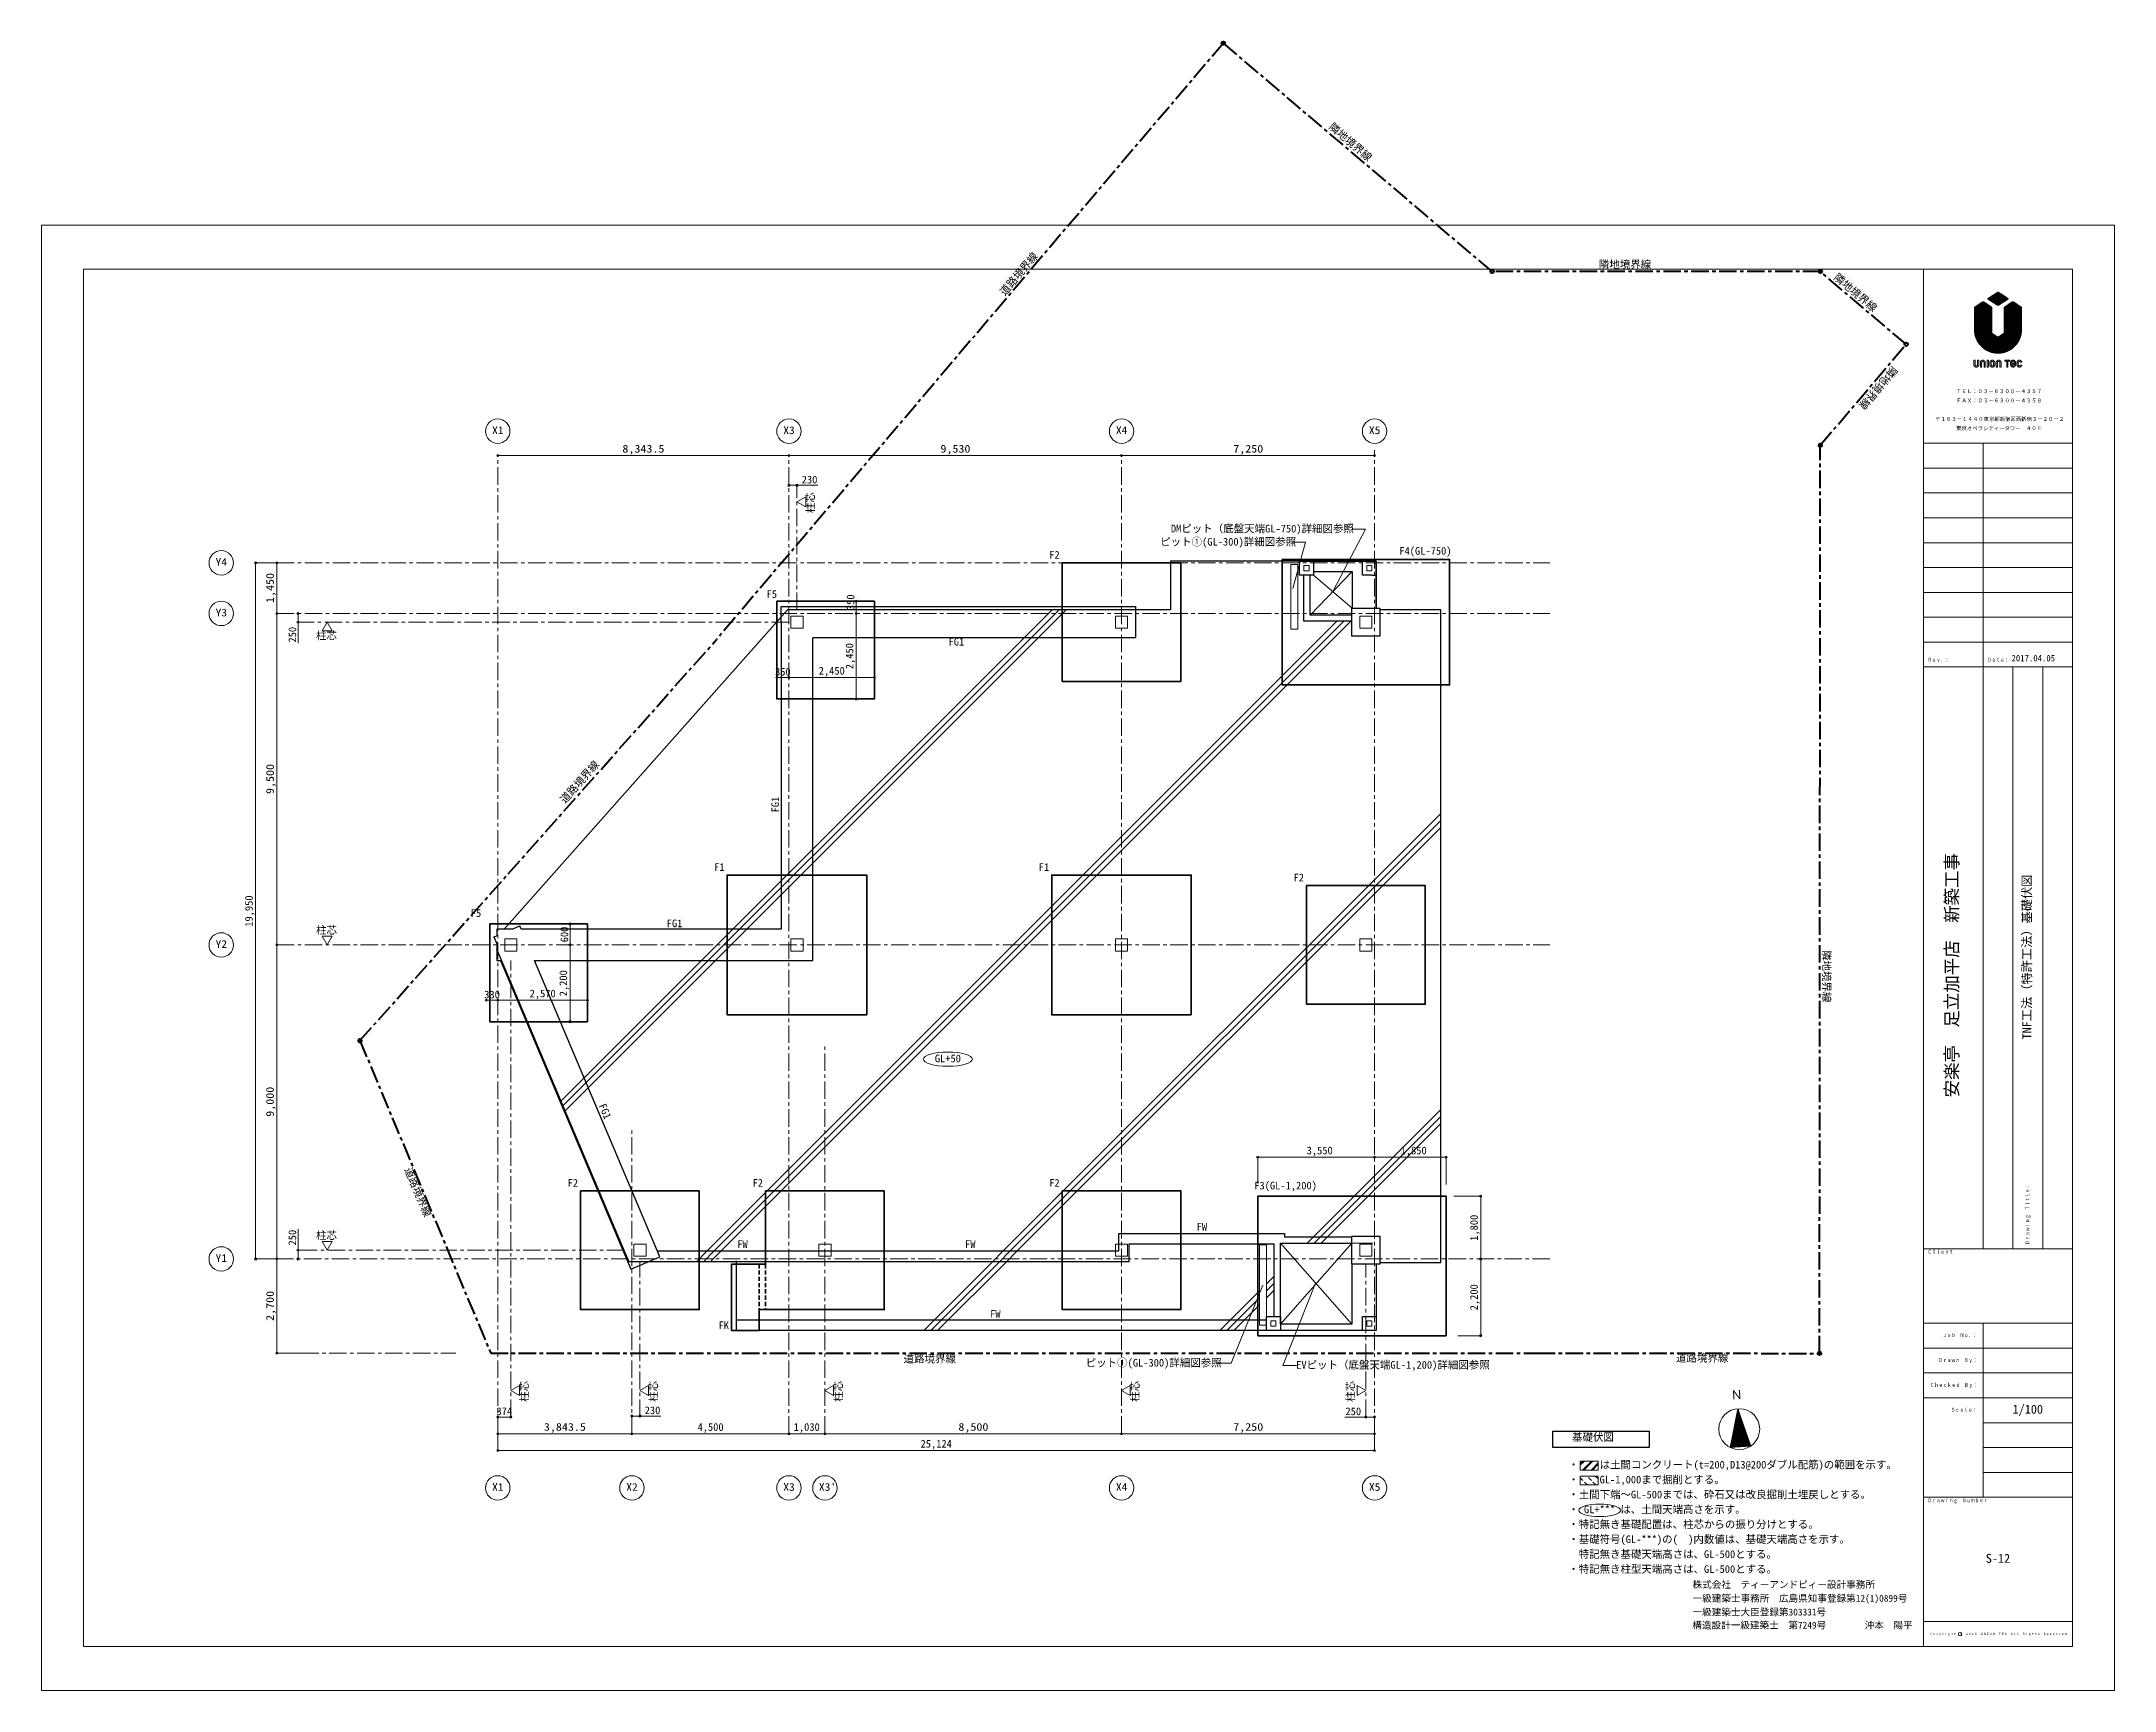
# Model space of a CAD drawing. Units: millimetres at full size, sheet at 1:100. Extents: x -138278 to 134990, y -16593 to 30671.
# Drawn here: x -64656 to -5256, y -16593 to 30671 of the extents above; entities that cross this region are included whole.
import ezdxf
from ezdxf.enums import TextEntityAlignment as Align

# ---------------------------------------------------------------- set-up
doc = ezdxf.new("R2010")
doc.units = ezdxf.units.MM
doc.header["$LTSCALE"] = 100
doc.header["$PDMODE"] = 32
doc.header["$PDSIZE"] = 50
doc.linetypes.add('CHAIN1', pattern=[8, 5, -1, 1, -1])
doc.linetypes.add('DASHED1', pattern=[1.8, 1.2, -0.6])
for name, color, linetype, lineweight in [('0-0_基準線', 7, 'Continuous', 18), ('0-1_躯体', 2, 'Continuous', 35), ('0-2_間仕切り', 3, 'Continuous', 25), ('0-5_仕上げ', 4, 'Continuous', 9), ('0-6_文字', 134, 'Continuous', 18), ('0-7_寸法', 4, 'Continuous', 9), ('0-8_補助線', 4, 'Continuous', 9), ('0-9_ハッチ', 4, 'DASHED1', 9), ('0-D_防災設備', 6, 'CHAIN1', 40), ('0-F_', 7, 'Continuous', 18), ('2-7_寸法', 4, 'Continuous', 9), ('E-E_', 1, 'Continuous', 18), ('F-0_枠', 134, 'Continuous', 18), ('F-F_用紙枠', 134, 'Continuous', 18)]:
    doc.layers.add(name, color=color, linetype=linetype, lineweight=lineweight)
for name, color, linetype in [('2-1_躯体', 7, 'Continuous'), ('F-1_', 7, 'Continuous'), ('F-8_補助線', 15, 'Continuous'), ('F-9_可能範囲', 9, 'Continuous'), ('F-A_ポイント', 9, 'Continuous')]:
    doc.layers.add(name, color=color, linetype=linetype)
doc.styles.add('ＭＳ ゴシック', font='')
doc.styles.get('ＭＳ ゴシック').set_extended_font_data('MS Gothic')

msp = doc.modelspace()

# ---------------------------------------------------------------- texts
at = {"layer": '0-5_仕上げ', "color": 7, "style": 'ＭＳ ゴシック'}
for s, height, p in [('DMピット（底盤天端GL-750)詳細図参照', 219.9, (-32295, 16533.9)), ('ピット①(GL-300)詳細図参照', 219.9, (-32600.7, 16156.2)), ('ピット①(GL-300)詳細図参照', 219.9, (-34735.2, -7372.8)), ('EVピット（底盤天端GL-1,200)詳細図参照', 219.9, (-28704.6, -7433.7)), ('基礎伏図', 219.2, (-20798.8, -9503.5)), ('・\u3000\u3000は土間コンクリート(t=200,D13@200ダブル配筋)の範囲を示す。', 219.2, (-20906.8, -10294.7)), ('・\u3000\u3000GL-1,000まで掘削とする。', 219.2, (-20906.8, -10722.1)), ('・土間下端～GL-500までは、砕石又は改良掘削土埋戻しとする。', 219.2, (-20906.8, -11149.6)), ('・ GL+*** は、土間天端高さを示す。', 219.2, (-20906.8, -11577)), ('・特記無き基礎配置は、柱芯からの振り分けとする。', 219.2, (-20906.8, -12004.4)), ('・基礎符号(GL-***)の(\u3000)内数値は、基礎天端高さを示す。', 219.2, (-20906.8, -12431.9)), ('・特記無き柱型天端高さは、GL-500とする。', 219.2, (-20906.8, -13286.8)), ('\u3000特記無き基礎天端高さは、GL-500とする。', 219.2, (-20906.8, -12859.3))]:
    msp.add_text(s, height=height, dxfattribs=at).set_placement(p, align=Align.BOTTOM_LEFT)
at = {"layer": '0-5_仕上げ', "color": 2, "style": 'ＭＳ ゴシック'}
for s, p in [('F2', (-35780.2, 15781.9)), ('F4(GL-750)', (-25749.8, 15894.4)), ('F5', (-43880, 14657.4)), ('F1', (-45381, 6831.9)), ('F1', (-36081, 6831.9)), ('F2', (-28780.2, 6531.9)), ('F5', (-52355.7, 5513.1)), ('F2', (-49580.2, -2218.1)), ('F2', (-44280.2, -2218.1)), ('F2', (-35780.2, -2218.1)), ('F3(GL-1,200)', (-29905.6, -2295.4))]:
    msp.add_text(s, height=219.9, dxfattribs=at).set_placement(p, align=Align.BOTTOM_LEFT)
at = {"layer": '0-5_仕上げ', "style": 'ＭＳ ゴシック'}
for s, height, p in [('FG1', 219.4, (-38664.2, 13291.6)), ('FG1', 219.4, (-46739.4, 5218.4)), ('GL+50', 219.9, (-39058.6, 1347.6))]:
    msp.add_text(s, height=height, dxfattribs=at).set_placement(p, align=Align.BOTTOM_LEFT)
for rotation, p in [(90, (-43457.4, 8574.1)), (292.921, (-48754.4, 147))]:
    msp.add_text('FG1', height=219.4, rotation=rotation, dxfattribs=at).set_placement(p, align=Align.BOTTOM_LEFT)
at = {"layer": '0-5_仕上げ', "color": 3, "style": 'ＭＳ ゴシック'}
for s, p in [('FW', (-31556.7, -3475.1)), ('FW', (-44719.7, -3975.1)), ('FW', (-38191.1, -3975.1)), ('FW', (-37474, -5975.1)), ('FK', (-45256.8, -6300.9))]:
    msp.add_text(s, height=219.8, dxfattribs=at).set_placement(p, align=Align.BOTTOM_LEFT)
at = {"layer": '0-5_仕上げ', "color": 7, "style": 'ＭＳ ゴシック'}
msp.add_text('Ｎ', height=250.7, rotation=4.021, dxfattribs=at).set_placement((-16239.7, -8329.6), align=Align.BOTTOM_LEFT)
at = {"layer": '0-7_寸法', "color": 7, "style": 'ＭＳ ゴシック', "width": 1.15}
for s, p in [('8,343.5', (-48010, 18821.5)), ('9,530', (-38898.2, 18821.5)), ('7,250', (-30508.2, 18821.5)), ('3,843.5', (-50260, -9212.8)), ('8,500', (-38383.2, -9212.8)), ('7,250', (-30508.2, -9212.8))]:
    msp.add_text(s, height=219.9, dxfattribs=at).set_placement(p, align=Align.BOTTOM_LEFT)
at = {"layer": '0-7_寸法', "color": 7, "style": 'ＭＳ ゴシック'}
for s, p in [('230', (-42872.2, 17937.7)), ('350', (-43636.6, 12429.6)), ('2,450', (-42385.7, 12458.6)), ('330', (-51970.1, 3179.6)), ('2,570', (-50669.2, 3208.6)), ('3,550', (-28405.1, -1289.5)), ('1,850', (-25713.2, -1289.5)), ('374', (-51618.9, -8765.5)), ('230', (-47372.2, -8737.3)), ('250', (-27292.1, -8765.5)), ('4,500', (-45858.4, -9216)), ('1,030', (-43103.2, -9216)), ('25,124', (-39467.3, -9695.5))]:
    msp.add_text(s, height=219.9, dxfattribs=at).set_placement(p, align=Align.BOTTOM_LEFT)
at = {"layer": '0-7_寸法', "color": 7, "style": 'ＭＳ ゴシック', "width": 1.15}
for s, p in [('1,450', (-57931.9, 14577.1)), ('9,500', (-57931.9, 9102.1)), ('9,000', (-57931.9, -147.9)), ('2,700', (-57931.9, -5997.9))]:
    msp.add_text(s, height=219.9, rotation=90, dxfattribs=at).set_placement(p, align=Align.BOTTOM_LEFT)
at = {"layer": '0-7_寸法', "color": 7, "style": 'ＭＳ ゴシック'}
for s, p in [('350', (-41299.1, 14373.8)), ('250', (-57292.3, 13443.3)), ('2,450', (-41328.1, 12679.7)), ('19,950', (-58536, 5297.9)), ('600', (-49499.1, 4852.1)), ('2,200', (-49528.1, 3304.7)), ('250', (-57292.3, -3836.8)), ('1,800', (-23433.7, -3702.8)), ('2,200', (-23433.7, -5695.3))]:
    msp.add_text(s, height=219.9, rotation=90, dxfattribs=at).set_placement(p, align=Align.BOTTOM_LEFT)
at = {"layer": '0-D_防災設備', "style": 'ＭＳ ゴシック'}
for s, rotation, p in [('隣地境界線', 319.644, (-27833.1, 28140.2)), ('道路境界線', 49.644, (-37003.9, 23322.8)), ('隣地境界線', 0.002, (-20031.3, 24106.4)), ('隣地境界線', 319.635, (-13364, 23826.8)), ('隣地境界線', 229.637, (-11676.6, 21427.3)), ('道路境界線', 48.37, (-49604.2, 8770.6)), ('隣地境界線', 269.956, (-13683.5, 4629.6)), ('道路境界線', 292.697, (-54318.1, -1681.5)), ('道路境界線', 359.954, (-17821.9, -7234.3))]:
    msp.add_text(s, height=219.9, rotation=rotation, dxfattribs=at).set_placement(p, align=Align.BOTTOM_LEFT)
msp.add_text('道路境界線', height=219.9, dxfattribs=at).set_placement((-39953.2, -7259.4), align=Align.BOTTOM_LEFT)
at = {"layer": '0-F_', "style": 'ＭＳ ゴシック', "width": 1.1}
for s, p in [('X1', (-51744.2, 19351.5)), ('X3', (-43400.7, 19351.5)), ('X4', (-33870.7, 19351.5)), ('X5', (-26620.7, 19351.5)), ('Y4', (-59667.6, 15577.1)), ('Y3', (-59667.6, 14127.1)), ('Y2', (-59667.6, 4627.1)), ('Y1', (-59667.6, -4372.9)), ('X1', (-51744.2, -10934.3)), ('X2', (-47900.7, -10934.3)), ('X3', (-43400.7, -10934.3)), (" X3'", (-42545.7, -10934.3)), ('X4', (-33870.7, -10934.3)), ('X5', (-26620.7, -10934.3))]:
    msp.add_text(s, height=219.9, dxfattribs=at).set_placement(p, align=Align.BOTTOM_LEFT)
at = {"layer": '0-F_', "style": 'ＭＳ ゴシック'}
for p in [(-42446.1, 17152.1), (-50646.1, -8318.3), (-46946.1, -8318.3), (-41646.1, -8318.3), (-33146.1, -8318.3), (-26972.8, -8318.3)]:
    msp.add_text('柱芯', height=219.9, rotation=90, dxfattribs=at).set_placement(p, align=Align.BOTTOM_LEFT)
for p in [(-56790.3, 13468.2), (-56790.3, 5026.4), (-56790.3, -3723.6)]:
    msp.add_text('柱芯', height=219.9, dxfattribs=at).set_placement(p, align=Align.BOTTOM_LEFT)
at = {"layer": '2-1_躯体', "style": 'ＭＳ ゴシック'}
for s, p in [('株式会社\u3000ティーアンドピィー設計事務所', (-17347.1, -13713.2)), ('一級建築士事務所\u3000広島県知事登録第12(1)0899号', (-17347.1, -14106.8)), ('一級建築士大臣登録第303331号', (-17347.1, -14500.5)), ('構造設計一級建築士\u3000第7249号\u3000\u3000\u3000\u3000沖本\u3000陽平', (-17353.3, -14876.6))]:
    msp.add_text(s, height=196.5, dxfattribs=at).set_placement(p, align=Align.BOTTOM_LEFT)
at = {"layer": 'F-0_枠', "style": 'ＭＳ ゴシック'}
for s, height, p in [('ＴＥＬ：０３－６３００－４３５７', 110, (-9795.7, 20557.6)), ('ＦＡＸ：０３－６３００－４３５８', 110, (-9795.7, 20292.5)), ('〒１６３－１４４０東京都新宿区西新宿３－２０－２', 110, (-10395.7, 19762.4)), ('東京オペラシティータワー\u3000４０Ｆ', 110, (-9795.7, 19497.4)), ('Ｃｏｐｙｒｉｇｈｔ\u3000Ｃ\u3000２０１６\u3000ＵＮＩＯＮ\u3000ＴＥＣ\u3000Ａｌｌ\u3000Ｒｉｇｈｔｓ\u3000Ｒｅｓｅｒｖｅｄ．', 61.26, (-10559.3, -15018.7))]:
    msp.add_text(s, height=height, dxfattribs=at).set_placement(p, align=Align.BOTTOM_LEFT)
at = {"layer": 'F-0_枠', "color": 7, "style": 'ＭＳ ゴシック'}
msp.add_text('2017.04.05', height=183.3, dxfattribs=at).set_placement((-8207.2, 12848.9), align=Align.BOTTOM_LEFT)
at = {"layer": 'F-0_枠', "style": 'ＭＳ ゴシック', "width": 0.8}
for s, p in [('Ｒｅｖ．：', (-10613, 12863)), ('Ｄａｔｅ：', (-8903.1, 12863)), ('Ｃｌｉｅｎｔ', (-10613, -4103.3)), ('Ｊｏｂ\u3000Ｎｏ．：', (-10183.1, -6496.8)), ('Ｄｒａｗｎ\u3000Ｂｙ：', (-10303.1, -7209.3)), ('Ｃｈｅｃｋｅｄ\u3000Ｂｙ：', (-10543.1, -7921.7)), ('Ｓｃａｌｅ：', (-9943.1, -8634.2)), ('Ｄｒａｗｉｎｇ\u3000Ｎｕｍｂｅｒ', (-10613, -11227.7))]:
    msp.add_text(s, height=110, dxfattribs=at).set_placement(p, align=Align.BOTTOM_LEFT)
at = {"layer": 'F-0_枠', "color": 7, "style": 'ＭＳ ゴシック'}
for s, height, p in [('安楽亭\u3000足立加平店\u3000新築工事', 366.6, (-9628.1, 407.4)), ('TNF工法（特許工法）基礎伏図', 256.6, (-7566.8, 2068))]:
    msp.add_text(s, height=height, rotation=90, dxfattribs=at).set_placement(p, align=Align.BOTTOM_LEFT)
at = {"layer": 'F-0_枠', "style": 'ＭＳ ゴシック', "width": 0.8}
msp.add_text('Ｄｒａｗｉｎｇ\u3000Ｔｉｔｌｅ：', height=110, rotation=90, dxfattribs=at).set_placement((-7665.7, -3808.3), align=Align.BOTTOM_LEFT)
at = {"layer": 'F-0_枠', "color": 7, "style": 'ＭＳ ゴシック', "width": 0.8}
for s, p in [('Ｊｏｂ\u3000Ｎｏ．：', (-10183.1, -6496.8)), ('Ｄｒａｗｎ\u3000Ｂｙ：', (-10303.1, -7209.3)), ('Ｃｈｅｃｋｅｄ\u3000Ｂｙ：', (-10543.1, -7921.7)), ('Ｓｃａｌｅ：', (-9943.1, -8634.2))]:
    msp.add_text(s, height=110, dxfattribs=at).set_placement(p, align=Align.BOTTOM_LEFT)
at = {"layer": 'F-1_', "style": 'ＭＳ ゴシック'}
for s, p in [('1/100', (-8178.2, -8734.2)), ('S-12', (-8945.7, -13008.8))]:
    msp.add_text(s, height=256.6, dxfattribs=at).set_placement(p, align=Align.BOTTOM_LEFT)

# ---------------------------------------------------------------- blocks, each defined once
blk = doc.blocks.new('_Small')
at = {"layer": 'E-E_'}
blk.add_circle((0, 0), 25, dxfattribs=at)

# ---------------------------------------------------------------- linework, layer by layer
at = {"layer": '0-0_基準線'}
for points in [[(-28483.2, 15502.1), (-28333.2, 15502.1), (-28333.2, 15652.1), (-28483.2, 15652.1)], [(-26533.2, 15502.1), (-26683.2, 15502.1), (-26683.2, 15652.1), (-26533.2, 15652.1)], [(-42833.2, 14202.1), (-42833.2, 13852.1), (-43183.2, 13852.1), (-43183.2, 14202.1)], [(-33533.2, 14202.1), (-33533.2, 13852.1), (-33883.2, 13852.1), (-33883.2, 14202.1)], [(-26533.2, 14202.1), (-26533.2, 13852.1), (-26883.2, 13852.1), (-26883.2, 14202.1)], [(-51383.2, 4602.1), (-51033.2, 4602.1), (-51033.2, 4952.1), (-51383.2, 4952.1)], [(-43183.2, 4602.1), (-42833.2, 4602.1), (-42833.2, 4952.1), (-43183.2, 4952.1)], [(-33883.2, 4602.1), (-33533.2, 4602.1), (-33533.2, 4952.1), (-33883.2, 4952.1)], [(-26883.2, 4602.1), (-26533.2, 4602.1), (-26533.2, 4952.1), (-26883.2, 4952.1)], [(-47683.2, -3797.9), (-47333.2, -3797.9), (-47333.2, -4147.9), (-47683.2, -4147.9)], [(-42033.2, -3797.9), (-42033.2, -4147.9), (-42383.2, -4147.9), (-42383.2, -3797.9)], [(-33533.2, -3797.9), (-33533.2, -4147.9), (-33883.2, -4147.9), (-33883.2, -3797.9)], [(-26883.2, -4147.9), (-26533.2, -4147.9), (-26533.2, -3797.9), (-26883.2, -3797.9)], [(-29433.2, -6147.9), (-29433.2, -5997.9), (-29283.2, -5997.9), (-29283.2, -6147.9)], [(-26683.2, -6147.9), (-26533.2, -6147.9), (-26533.2, -5997.9), (-26683.2, -5997.9)]]:
    msp.add_lwpolyline(points, close=True, dxfattribs=at)
at = {"layer": '0-1_躯体'}
msp.add_line((-43908.2, -4372.9), (-43908.2, -2272.9), dxfattribs=at)
at = {"layer": '0-1_躯体', "linetype": 'DASHED1'}
for p, q in [((-44088.2, -4372.9), (-44088.2, -5672.9)), ((-43908.2, -4372.9), (-43908.2, -5672.9))]:
    msp.add_line(p, q, dxfattribs=at)
at = {"layer": '0-1_躯体'}
for points in [[(-35408.2, 15727.1), (-32008.2, 15727.1), (-32008.2, 12327.1), (-35408.2, 12327.1)], [(-29108.2, 15827.1), (-24308.2, 15827.1), (-24308.2, 12227.1), (-29108.2, 12227.1)], [(-43588.2, 14627.1), (-40788.2, 14627.1), (-40788.2, 11827.1), (-43588.2, 11827.1)], [(-41009, 2777.1), (-45009, 2777.1), (-45009, 6777.1), (-41009, 6777.1)], [(-31709, 2777.1), (-35709, 2777.1), (-35709, 6777.1), (-31709, 6777.1)], [(-28408.2, 6477.1), (-25008.2, 6477.1), (-25008.2, 3077.1), (-28408.2, 3077.1)], [(-51811.7, 5377.1), (-49011.7, 5377.1), (-49011.7, 2577.1), (-51811.7, 2577.1)], [(-49208.2, -2272.9), (-45808.2, -2272.9), (-45808.2, -5672.9), (-49208.2, -5672.9)], [(-35408.2, -2272.9), (-32008.2, -2272.9), (-32008.2, -5672.9), (-35408.2, -5672.9)], [(-29808.2, -2422.9), (-24408.2, -2422.9), (-24408.2, -6422.9), (-29808.2, -6422.9)]]:
    msp.add_lwpolyline(points, close=True, dxfattribs=at)
for points in [[(-43908.2, -2272.9), (-40508.2, -2272.9), (-40508.2, -5672.9), (-44088.2, -5672.9)], [(-44088.2, -5672.9), (-44088.2, -6272.9), (-44888.2, -6272.9), (-44888.2, -5672.9), (-44888.2, -4372.9), (-43908.2, -4372.9)]]:
    msp.add_lwpolyline(points, dxfattribs=at)
at = {"layer": '0-2_間仕切り'}
for p, q in [((-26538.2, 15377.1), (-26408.2, 15377.1)), ((-43458.2, 14027.1), (-43458.2, 5227.1)), ((-51693.3, 5005.4), (-51608.2, 5042.3)), ((-51171.1, 5227.1), (-50949.2, 5320)), ((-50909.9, 5227.1), (-50949.2, 5320)), ((-43458.2, 5227.1), (-50909.9, 5227.1)), ((-47824.1, -4292.9), (-51608.2, 4656)), ((-29338.2, -5872.9), (-29338.2, -3792.9)), ((-29158.2, -3772.9), (-27108.2, -3772.9)), ((-29038.2, -3592.9), (-27108.2, -3592.9)), ((-44738.2, -5972.9), (-44738.2, -4272.9)), ((-27108.2, -4372.9), (-27108.2, -6092.9)), ((-44738.2, -6272.9), (-44738.2, -5972.9)), ((-29558.2, -5972.9), (-44738.2, -5972.9)), ((-29338.2, -6272.9), (-44738.2, -6272.9)), ((-29338.2, -6272.9), (-29337.2, -6272.9))]:
    msp.add_line(p, q, dxfattribs=at)
for points in [[(-26408.2, 14427.1), (-26408.2, 15777.1), (-32308.2, 15777.1), (-32308.2, 14377.1), (-43284.3, 14377.1), (-51395.7, 5227.1)], [(-28303.2, 15377.1), (-28608.2, 15377.1), (-28608.2, 15777.1), (-28483.2, 15777.1)], [(-28483.2, 15777.1), (-28208.2, 15777.1), (-28208.2, 15647.1)], [(-28208.2, 15647.1), (-28208.2, 15377.1), (-28303.2, 15377.1)], [(-28208.2, 15777.1), (-26408.2, 15777.1), (-26408.2, 14427.1)], [(-28208.2, 15482.1), (-27103.2, 15482.1), (-27103.2, 14427.1)], [(-26808.2, 15777.1), (-26408.2, 15777.1), (-26408.2, 15377.1)], [(-26538.2, 15377.1), (-26808.2, 15377.1), (-26808.2, 15777.1)], [(-27108.2, 14052.1), (-28483.2, 14052.1), (-28483.2, 15377.1)], [(-27108.2, 14232.1), (-28303.2, 14232.1), (-28303.2, 15377.1)], [(-27108.2, 14232.1), (-28303.2, 14232.1), (-28303.2, 15377.1)], [(-43458.2, 14027.1), (-43458.2, 14477.1), (-33708.2, 14477.1), (-33308.2, 14477.1), (-33308.2, 13577.1), (-42558.2, 13577.1)], [(-26308.2, -4322.9), (-24558.2, -4322.9), (-24558.2, 14377.1), (-26308.2, 14377.1)], [(-43408.2, 4327.1), (-42558.2, 4327.1), (-42558.2, 13577.1)], [(-51693.3, 5005.4), (-51608.2, 4804.2), (-51608.2, 4327.1), (-51506.5, 4327.1)], [(-51171.1, 5227.1), (-51608.2, 5227.1), (-51608.2, 5042.3)], [(-50529.4, 4327.1), (-42558.2, 4327.1), (-42558.2, 5127.1)], [(-51506.5, 4327.1), (-47766.9, -4516.5), (-46938, -4166), (-50529.4, 4327.1)], [(-47011.2, -3992.9), (-33788.2, -3992.9), (-33788.2, -3492.9), (-29338.2, -3492.9)], [(-29338.2, -3492.9), (-29038.2, -3492.9), (-29038.2, -3592.9)], [(-47824.1, -4292.9), (-33488.2, -4292.9), (-33488.2, -3792.9), (-29338.2, -3792.9)], [(-27108.2, -6092.9), (-29158.2, -6092.9), (-29158.2, -3772.9), (-27108.2, -3772.9)], [(-26408.2, -4372.9), (-26408.2, -6272.9), (-29338.2, -6272.9)]]:
    msp.add_lwpolyline(points, dxfattribs=at)
for points in [[(-26308.2, 13627.1), (-27108.2, 13627.1), (-27108.2, 14427.1), (-26308.2, 14427.1)], [(-27108.2, -3572.9), (-26308.2, -3572.9), (-26308.2, -4372.9), (-27108.2, -4372.9)], [(-29558.2, -5872.9), (-29158.2, -5872.9), (-29158.2, -6272.9), (-29558.2, -6272.9)], [(-26808.2, -5872.9), (-26408.2, -5872.9), (-26408.2, -6272.9), (-26808.2, -6272.9)]]:
    msp.add_lwpolyline(points, close=True, dxfattribs=at)
at = {"layer": '0-5_仕上げ'}
for p, q in [((-27655.7, 14902.1), (-26720, 16695.6)), ((-26720, 16695.6), (-27107.5, 16695.6)), ((-28435.9, 16315.5), (-28823.4, 16315.5)), ((-28803.6, 14990), (-28435.9, 16315.5)), ((-27103.2, 15482.1), (-28303.2, 14232.1)), ((-28208.2, 15377.1), (-27103.2, 14427.1)), ((-29158.2, -6092.9), (-27108.2, -3772.9)), ((-29158.2, -3772.9), (-27108.2, -6092.9)), ((-29658.2, -4972.9), (-30570.4, -7213.5)), ((-28148, -4916.1), (-29083.8, -7273.2)), ((-30570.4, -7213.5), (-30957.9, -7213.5)), ((-29083.8, -7273.2), (-28696.3, -7273.2)), ((-16071.8, -9613.1), (-16122.6, -8890.2)), ((-16066.5, -9612.8), (-16118.7, -8870.2)), ((-16061.3, -9612.4), (-16114.8, -8850.1)), ((-16056, -9612), (-16111, -8830.1)), ((-16050.7, -9611.6), (-16107.1, -8810)), ((-16045.4, -9611.3), (-16103.2, -8789.9)), ((-16040.1, -9610.9), (-16099.3, -8769.8)), ((-16034.9, -9610.5), (-16095.4, -8749.8)), ((-16029.6, -9610.2), (-16091.5, -8729.7)), ((-16024.3, -9609.8), (-16087.6, -8709.7)), ((-16019, -9609.4), (-16083.7, -8689.6)), ((-16013.8, -9609.1), (-16079.8, -8669.5)), ((-16008.5, -9608.7), (-16075.9, -8649.5)), ((-16003.2, -9608.3), (-16072, -8629.4)), ((-15997.9, -9607.9), (-16068.1, -8609.4)), ((-15992.7, -9607.6), (-16064.2, -8589.3)), ((-15987.4, -9607.2), (-16060.4, -8569.2)), ((-15982.1, -9606.8), (-16056.5, -8549.2)), ((-15976.8, -9606.5), (-16052.6, -8529.1)), ((-15971.5, -9606.1), (-16047.8, -8521.6)), ((-15966.3, -9605.7), (-16041.1, -8540.9)), ((-15961, -9605.3), (-16034.5, -8560.2)), ((-15955.7, -9605), (-16027.8, -8579.6)), ((-15950.5, -9604.6), (-16021.1, -8598.9)), ((-15945.2, -9604.2), (-16014.5, -8618.2)), ((-15939.9, -9603.9), (-16007.8, -8637.5)), ((-15934.6, -9603.5), (-16001.2, -8656.8)), ((-15929.3, -9603.1), (-15994.5, -8676.1)), ((-15924.1, -9602.7), (-15987.8, -8695.5)), ((-15918.8, -9602.4), (-15981.2, -8714.8)), ((-15913.5, -9602), (-15974.5, -8734.1)), ((-15908.2, -9601.6), (-15967.9, -8753.4)), ((-15903, -9601.3), (-15961.2, -8772.8)), ((-15897.7, -9600.9), (-15954.5, -8792.1)), ((-15892.4, -9600.5), (-15947.9, -8811.4)), ((-15887.1, -9600.1), (-15941.2, -8830.7)), ((-15881.9, -9599.8), (-15934.6, -8850)), ((-15876.6, -9599.4), (-15927.9, -8869.4)), ((-15871.3, -9599), (-15921.2, -8888.7)), ((-15866, -9598.7), (-15914.6, -8908)), ((-16230.1, -9624.3), (-16239.4, -9492.2)), ((-16224.8, -9623.9), (-16235.5, -9472.1)), ((-16219.5, -9623.5), (-16231.6, -9452)), ((-16214.3, -9623.1), (-16227.7, -9431.9)), ((-16209, -9622.8), (-16223.8, -9411.9)), ((-16203.7, -9622.4), (-16219.9, -9391.8)), ((-16198.4, -9622), (-16216, -9371.8)), ((-16193.2, -9621.7), (-16212.1, -9351.7)), ((-16187.9, -9621.3), (-16208.3, -9331.6)), ((-16182.6, -9620.9), (-16204.4, -9311.6)), ((-16177.3, -9620.5), (-16200.5, -9291.5)), ((-16172.1, -9620.2), (-16196.6, -9271.4)), ((-16166.8, -9619.8), (-16192.7, -9251.4)), ((-16161.5, -9619.4), (-16188.8, -9231.3)), ((-16156.2, -9619.1), (-16184.9, -9211.3)), ((-16150.9, -9618.7), (-16181, -9191.2)), ((-16145.7, -9618.3), (-16177.1, -9171.1)), ((-16140.4, -9618), (-16173.2, -9151.1)), ((-16135.1, -9617.6), (-16169.3, -9131)), ((-16129.9, -9617.2), (-16165.4, -9110.9)), ((-16124.6, -9616.8), (-16161.5, -9090.9)), ((-16119.3, -9616.5), (-16157.7, -9070.8)), ((-16114, -9616.1), (-16153.8, -9050.7)), ((-16108.8, -9615.7), (-16149.9, -9030.7)), ((-16103.5, -9615.4), (-16146, -9010.6)), ((-16098.2, -9615), (-16142.1, -8990.6)), ((-16092.9, -9614.6), (-16138.2, -8970.5)), ((-16087.6, -9614.2), (-16134.3, -8950.4)), ((-16082.4, -9613.9), (-16130.4, -8930.4)), ((-16077.1, -9613.5), (-16126.5, -8910.3)), ((-15860.7, -9598.3), (-15907.9, -8927.3)), ((-15855.5, -9597.9), (-15901.3, -8946.6)), ((-15850.2, -9597.6), (-15894.6, -8966)), ((-15844.9, -9597.2), (-15887.9, -8985.3)), ((-15839.6, -9596.8), (-15881.3, -9004.6)), ((-15834.4, -9596.4), (-15874.6, -9023.9)), ((-15829.1, -9596.1), (-15868, -9043.2)), ((-15823.8, -9595.7), (-15861.3, -9062.6)), ((-15818.5, -9595.3), (-15854.6, -9081.9)), ((-15813.3, -9595), (-15848, -9101.2)), ((-15808, -9594.6), (-15841.3, -9120.5)), ((-15802.7, -9594.2), (-15834.6, -9139.9)), ((-15797.4, -9593.8), (-15828, -9159.2)), ((-15792.1, -9593.5), (-15821.3, -9178.5)), ((-15786.9, -9593.1), (-15814.7, -9197.8)), ((-15781.6, -9592.7), (-15808, -9217.2)), ((-15776.3, -9592.4), (-15801.3, -9236.5)), ((-15771, -9592), (-15794.7, -9255.8)), ((-15765.8, -9591.6), (-15788, -9275.1)), ((-15760.5, -9591.2), (-15781.4, -9294.4)), ((-15755.2, -9590.9), (-15774.7, -9313.8)), ((-15749.9, -9590.5), (-15768, -9333.1)), ((-15744.7, -9590.1), (-15761.4, -9352.4)), ((-15739.4, -9589.8), (-15754.7, -9371.7)), ((-15734.1, -9589.4), (-15748, -9391.1)), ((-15728.8, -9589), (-15741.4, -9410.4)), ((-15723.5, -9588.6), (-15734.7, -9429.7)), ((-15718.3, -9588.3), (-15728.1, -9449)), ((-15713, -9587.9), (-15721.4, -9468.4)), ((-15707.7, -9587.5), (-15714.7, -9487.7)), ((-20564.8, -10135.6), (-20446.1, -10016.8)), ((-20564.8, -10117.4), (-20464.2, -10016.8)), ((-20564.8, -10099.3), (-20482.3, -10016.8)), ((-20497, -10273.3), (-20240.5, -10016.8)), ((-20478.9, -10273.3), (-20222.4, -10016.8)), ((-20460.7, -10273.3), (-20204.3, -10016.8)), ((-20255.2, -10273.3), (-20051.9, -10070)), ((-20237.1, -10273.3), (-20051.9, -10088.1)), ((-16261.8, -9626.5), (-16262.8, -9612.5)), ((-16256.5, -9626.1), (-16258.8, -9592.4)), ((-16251.2, -9625.7), (-16255, -9572.4)), ((-16245.9, -9625.4), (-16251.1, -9552.3)), ((-16240.7, -9625), (-16247.2, -9532.3)), ((-16235.4, -9624.6), (-16243.3, -9512.2)), ((-15702.5, -9587.2), (-15708.1, -9507)), ((-15697.2, -9586.8), (-15701.4, -9526.3)), ((-15691.9, -9586.4), (-15694.8, -9545.6)), ((-15686.6, -9586.1), (-15688.1, -9564.9)), ((-20218.9, -10273.3), (-20051.9, -10106.2))]:
    msp.add_line(p, q, dxfattribs=at)
at = {"layer": '0-5_仕上げ', "color": 7, "lineweight": 18}
for p, q in [((-16049.9, -8515.4), (-15680.9, -9585.7)), ((-20564.8, -10016.8), (-20564.8, -10273.3)), ((-20564.8, -10016.8), (-20051.9, -10016.8)), ((-20051.9, -10016.8), (-20051.9, -10273.3)), ((-20564.8, -10273.3), (-20051.9, -10273.3)), ((-20564.8, -10444.3), (-20564.8, -10700.7)), ((-20564.8, -10444.3), (-20051.9, -10444.3)), ((-20051.9, -10444.3), (-20051.9, -10700.7)), ((-20564.8, -10700.7), (-20051.9, -10700.7))]:
    msp.add_line(p, q, dxfattribs=at)
msp.add_lwpolyline([(-16049.9, -8515.4), (-16265.5, -9626.8), (-15680.9, -9585.7)], dxfattribs=at)
at = {"layer": '0-5_仕上げ', "color": 3, "lineweight": 25}
msp.add_lwpolyline([(-21350.2, -9154.7), (-18592.8, -9154.7), (-18592.8, -9624.6), (-21350.2, -9624.6)], close=True, dxfattribs=at)
at = {"layer": '0-5_仕上げ', "color": 7, "lineweight": 18}
msp.add_circle((-16008.8, -9100), 586, dxfattribs=at)
at = {"layer": '0-5_仕上げ'}
msp.add_ellipse((-38687.4, 1502.9), major_axis=(-703.7, 0), ratio=0.289795, dxfattribs=at)
at = {"layer": '0-5_仕上げ', "color": 7, "lineweight": 18}
msp.add_ellipse((-20009.2, -11427.4), major_axis=(598.4, 0), ratio=0.3, dxfattribs=at)
at = {"layer": '0-6_文字'}
for points in [[(-28858.2, 15677.1), (-28658.2, 15677.1), (-28658.2, 13827.1), (-28858.2, 13827.1)], [(-29758.2, -3822.9), (-29558.2, -3822.9), (-29558.2, -6122.9), (-29758.2, -6122.9)]]:
    msp.add_lwpolyline(points, close=True, dxfattribs=at)
at = {"layer": '0-7_寸法'}
for p, q in [((-51581.7, 18801.5), (-43238.2, 18801.5)), ((-43238.2, 18801.5), (-33708.2, 18801.5)), ((-33708.2, 18801.5), (-26458.2, 18801.5)), ((-57911.9, 15727.1), (-58519.2, 15727.1)), ((-58519.2, -4222.9), (-58519.2, 15727.1)), ((-57911.9, 15727.1), (-57911.9, 14277.1)), ((-57911.9, 14277.1), (-57911.9, 4777.1)), ((-41311.3, 14277.1), (-41311.3, 14627.1)), ((-41311.3, 14277.1), (-41311.3, 11827.1)), ((-43588.2, 12466.9), (-43588.2, 12441.9)), ((-43238.2, 12441.9), (-43588.2, 12441.9)), ((-43238.2, 12441.9), (-40788.2, 12441.9)), ((-41316.3, 11827.1), (-41311.3, 11827.1)), ((-49414.8, 5377.1), (-49511.3, 5377.1)), ((-49511.3, 4777.1), (-49511.3, 5377.1)), ((-57911.9, 4777.1), (-57911.9, -4222.9)), ((-49511.3, 4777.1), (-49510.3, 4777.1)), ((-49511.3, 4777.1), (-49510.3, 4777.1)), ((-49511.3, 4777.1), (-49511.3, 2577.1)), ((-51581.7, 3191.9), (-51911.7, 3191.9)), ((-51581.7, 3191.9), (-49011.7, 3191.9)), ((-51581.7, 3191.9), (-51580.7, 3191.9)), ((-49011.7, 3091.9), (-49011.7, 3191.9)), ((-49516.2, 2577.1), (-49511.3, 2577.1)), ((-29808.2, -2056.4), (-29808.2, -1306.3)), ((-26258.2, -1306.3), (-29808.2, -1306.3)), ((-26258.2, -1306.3), (-24408.2, -1306.3)), ((-24408.2, -2084.7), (-24408.2, -1306.3)), ((-24184.4, -2422.9), (-23417, -2422.9)), ((-23417, -4222.9), (-23417, -2422.9)), ((-57911.9, -4222.9), (-58519.2, -4222.9)), ((-57911.9, -4222.9), (-57911.9, -6922.9)), ((-23417, -4222.9), (-23417, -6422.9)), ((-24074.7, -6422.9), (-23417, -6422.9)), ((-57911.9, -6922.9), (-57211.9, -6922.9)), ((-47738.2, -8721.3), (-47738.2, -8725.1)), ((-47508.2, -8668.7), (-47508.2, -8725.1)), ((-51581.7, -9232.8), (-47738.2, -9232.8)), ((-51581.7, -9232.8), (-51581.7, -9712.3)), ((-47738.2, -9232.8), (-43238.2, -9232.8)), ((-43238.2, -9232.8), (-42208.2, -9232.8)), ((-42208.2, -9232.8), (-33708.2, -9232.8)), ((-33708.2, -9232.8), (-26458.2, -9232.8)), ((-26458.2, -9232.8), (-26458.2, -9712.3)), ((-26458.2, -9712.3), (-51581.7, -9712.3))]:
    msp.add_line(p, q, dxfattribs=at)
for points in [[(-43238.2, 17950), (-43008.2, 17950), (-42408.3, 17950)], [(-57315.6, 14277.1), (-57304.5, 14277.1), (-57304.5, 14027.1), (-57304.5, 13427.3)], [(-57304.5, -4222.9), (-57304.5, -3972.9), (-57304.5, -3373)], [(-51581.7, -8715.1), (-51581.7, -8753.3), (-51208.2, -8753.3)], [(-47738.2, -8725.1), (-47508.2, -8725.1), (-46908.3, -8725.1)], [(-26458.2, -8717), (-26458.2, -8753.3), (-26708.2, -8753.3), (-27308.1, -8753.3)]]:
    msp.add_lwpolyline(points, dxfattribs=at)
at = {"layer": '0-7_寸法', "color": 1, "lineweight": 18}
for centre in [(-29808.2, -1306.3), (-26458.2, -1306.3), (-24408.2, -1306.3), (-23417, -2422.9), (-23417, -4222.9), (-23417, -6422.9)]:
    msp.add_circle(centre, 30, dxfattribs=at)
at = {"layer": '0-7_寸法', "color": 7}
for p in [(-51581.7, 18801.5), (-43238.2, 18801.5), (-33708.2, 18801.5), (-26458.2, 18801.5), (-57911.9, 15727.1), (-57911.9, 14277.1), (-57911.9, 4777.1), (-57911.9, -4222.9), (-57911.9, -6922.9), (-51581.7, -9232.8), (-47738.2, -9232.8), (-42208.2, -9232.8), (-33708.2, -9232.8), (-26458.2, -9232.8)]:
    msp.add_point(p, dxfattribs=at)
at = {"layer": '0-8_補助線'}
for p, q in [((-49764, 311.1), (-35698, 14377.1)), ((-49704.6, 170.5), (-35498, 14377.1)), ((-49645.2, 30), (-35298, 14377.1)), ((-37127.4, -4022.9), (-24558.2, 8546.4)), ((-36927.4, -4022.9), (-24558.2, 8346.4)), ((-36727.4, -4022.9), (-24558.2, 8146.4)), ((-28392.2, -3772.9), (-24558.2, 61.1)), ((-28192.2, -3772.9), (-24558.2, -138.9)), ((-27992.2, -3772.9), (-24558.2, -338.9)), ((-37377.4, -4272.9), (-37127.4, -4022.9)), ((-37177.4, -4272.9), (-36927.4, -4022.9)), ((-36977.4, -4272.9), (-36727.4, -4022.9)), ((-39377.4, -6272.9), (-37377.4, -4272.9)), ((-39177.4, -6272.9), (-37177.4, -4272.9)), ((-38977.4, -6272.9), (-36977.4, -4272.9)), ((-29558.2, -4938.9), (-29338.2, -4718.9)), ((-30892.2, -6272.9), (-29758.2, -5138.9)), ((-30692.2, -6272.9), (-29758.2, -5338.9)), ((-29558.2, -5138.9), (-29338.2, -4918.9)), ((-29558.2, -5338.9), (-29338.2, -5118.9)), ((-30492.2, -6272.9), (-29758.2, -5538.9))]:
    msp.add_line(p, q, dxfattribs=at)
for points in [[(-45862.7, -4272.9), (-45612.7, -4022.9), (-27537.7, 14052.1)], [(-45662.7, -4272.9), (-45412.7, -4022.9), (-27337.7, 14052.1)], [(-45462.7, -4272.9), (-45212.7, -4022.9), (-27137.7, 14052.1)]]:
    msp.add_lwpolyline(points, dxfattribs=at)
at = {"layer": '0-9_ハッチ'}
for p, q in [((-20361.5, -10700.7), (-20564.8, -10497.4)), ((-20119.7, -10700.7), (-20376.2, -10444.3)), ((-20051.9, -10526.8), (-20134.4, -10444.3))]:
    msp.add_line(p, q, dxfattribs=at)
at = {"layer": '0-D_防災設備'}
for p, q in [((-30791.2, 30620.8), (-45316.8, 13526.5)), ((-23090.7, 24077.3), (-30791.2, 30620.8)), ((-13683.8, 24077.6), (-23090.7, 24077.3)), ((-11228.6, 21990.7), (-13683.8, 24077.6)), ((-13688.2, 19096.9), (-11228.6, 21990.7)), ((-13708.2, -6929.4), (-13688.2, 19096.9)), ((-55531.1, 2034), (-45316.8, 13526.5)), ((-55531.1, 2034), (-51785, -6922.9)), ((-51785, -6922.9), (-21785.3, -6922.9)), ((-21785.3, -6922.9), (-13708.2, -6929.4))]:
    msp.add_line(p, q, dxfattribs=at)
at = {"layer": '0-D_防災設備', "linetype": 'Continuous'}
for centre in [(-30791.2, 30620.8), (-23090.7, 24077.3), (-13683.8, 24077.6), (-11228.6, 21990.7), (-13688.2, 19096.9), (-55531.1, 2034), (-13708.2, -6929.4)]:
    msp.add_circle(centre, 50, dxfattribs=at)
at = {"layer": '0-F_', "color": 4, "linetype": 'CHAIN1', "lineweight": 9}
for p, q in [((-51581.7, -9232.8), (-51581.7, 18801.5)), ((-43238.2, -9232.8), (-43238.2, 18801.5)), ((-33708.2, -9232.8), (-33708.2, 18801.5)), ((-26458.2, -9232.8), (-26458.2, 18952.5)), ((-43008.2, 14377.1), (-43008.2, 17950)), ((-57911.9, 15727.1), (-21435.5, 15727.1)), ((-57911.9, 14277.1), (-21435.5, 14277.1)), ((-43238.2, 14027.1), (-57304.5, 14027.1)), ((-57911.9, 4777.1), (-21435.5, 4777.1)), ((-51208.2, -8753.3), (-51208.2, 4330.4)), ((-42208.2, -9232.8), (-42208.2, 1974.9)), ((-47738.2, -9232.8), (-47738.2, -539.6)), ((-47952.5, -3972.9), (-57304.5, -3972.9)), ((-21435.5, -4222.9), (-57911.9, -4222.9)), ((-47508.2, -8753.3), (-47508.2, -4322.9)), ((-26708.2, -8753.3), (-26708.2, -4372.9)), ((-57211.9, -6922.9), (-52787.2, -6922.9))]:
    msp.add_line(p, q, dxfattribs=at)
at = {"layer": '0-F_'}
for p, q in [((-43008.2, 17475.4), (-42758.2, 17331.1)), ((-56466.9, 14027.1), (-56611.2, 13777.1)), ((-56322.6, 13777.1), (-56611.2, 13777.1)), ((-56466.9, 14027.1), (-56322.6, 13777.1)), ((-56466.9, 4777.1), (-56611.2, 5027.2)), ((-56322.6, 5027.2), (-56611.2, 5027.2)), ((-56466.9, 4777.1), (-56322.6, 5027.2)), ((-56466.9, -3972.9), (-56611.2, -3722.8)), ((-56322.6, -3722.8), (-56611.2, -3722.8)), ((-56466.9, -3972.9), (-56322.6, -3722.8)), ((-51208.2, -7994.9), (-50958.2, -7850.5)), ((-51208.2, -7994.9), (-50958.2, -8139.2)), ((-50958.2, -7850.5), (-50958.2, -8139.2)), ((-47508.2, -7994.9), (-47258.2, -7850.5)), ((-47508.2, -7994.9), (-47258.2, -8139.2)), ((-47258.2, -7850.5), (-47258.2, -8139.2)), ((-42208.2, -7994.9), (-41958.2, -7850.5)), ((-42208.2, -7994.9), (-41958.2, -8139.2)), ((-41958.2, -7850.5), (-41958.2, -8139.2)), ((-33708.2, -7994.9), (-33458.2, -7850.5)), ((-33708.2, -7994.9), (-33458.2, -8139.2)), ((-33458.2, -7850.5), (-33458.2, -8139.2)), ((-26708.2, -7994.9), (-26958.2, -7850.5)), ((-26958.2, -7850.5), (-26958.2, -8139.2)), ((-26708.2, -7994.9), (-26958.2, -8139.2))]:
    msp.add_line(p, q, dxfattribs=at)
msp.add_lwpolyline([(-43008.2, 17475.4), (-42758.2, 17619.8), (-42758.2, 17331.1)], dxfattribs=at)
at = {"layer": '0-F_', "color": 4, "lineweight": 9}
for centre in [(-51581.7, 19501.5), (-43238.2, 19501.5), (-33708.2, 19501.5), (-26458.2, 19501.5), (-59505.1, 15727.1), (-59505.1, 14277.1), (-59505.1, 4777.1), (-59505.1, -4222.9), (-51581.7, -10784.3), (-47738.2, -10784.3), (-43238.2, -10784.3), (-42208.2, -10784.3), (-33708.2, -10784.3), (-26458.2, -10784.3)]:
    msp.add_circle(centre, 350, dxfattribs=at)
at = {"layer": '2-7_寸法'}
msp.add_line((-29158.2, -3772.9), (-26508.2, -3772.9), dxfattribs=at)
at = {"layer": 'F-0_枠'}
for p, q in [((-64656.2, -16592.7), (-64656.2, 25407.4)), ((-10733, -15327.4), (-10733, 24142.1)), ((-6458.3, -15327.4), (-6458.3, 24142.1)), ((-8596.4, 23482.5), (-8596.8, 23482.5)), ((-8596.4, 23482.5), (-8596.8, 23482.5)), ((-8594.2, 23482.5), (-8594.5, 23482.5)), ((-8594.2, 23482.5), (-8594.5, 23482.5)), ((-9266.5, 23045), (-9266.5, 23047)), ((-9266.5, 23045), (-9266.5, 23047)), ((-9266.2, 23045.5), (-9266.1, 23045.3)), ((-9266.2, 23045.5), (-9266.1, 23045.3)), ((-9263.5, 23040.7), (-9263.4, 23040.7)), ((-9263.5, 23040.7), (-9263.4, 23040.7)), ((-9259.6, 23037.1), (-9259.4, 23036.9)), ((-9259.6, 23037.1), (-9259.4, 23036.9)), ((-9258.9, 23036.7), (-9258.8, 23036.6)), ((-9258.9, 23036.7), (-9258.8, 23036.6)), ((-9258.8, 23036.6), (-9258.6, 23036.5)), ((-9258.8, 23036.6), (-9258.6, 23036.5)), ((-9258.6, 23036.5), (-9258.5, 23036.4)), ((-9258.6, 23036.5), (-9258.5, 23036.4)), ((-9256.2, 23034.9), (-9255.1, 23034.2)), ((-9256.2, 23034.9), (-9255.1, 23034.2)), ((-9255.1, 23034.2), (-9253.5, 23033.2)), ((-9255.1, 23034.2), (-9253.5, 23033.2)), ((-9003.8, 22894.8), (-9003.5, 22894.9)), ((-9003.8, 22894.8), (-9003.5, 22894.9)), ((-9003.5, 22894.9), (-9003.2, 22895.1)), ((-9003.5, 22894.9), (-9003.2, 22895.1)), ((-9003.2, 22895.1), (-9002.9, 22895.2)), ((-9003.2, 22895.1), (-9002.9, 22895.2)), ((-9001.4, 22896.1), (-9001.7, 22895.9)), ((-9001.4, 22896.1), (-9001.7, 22895.9)), ((-9001.1, 22896.3), (-9001.4, 22896.1)), ((-9001.1, 22896.3), (-9001.4, 22896.1)), ((-9000.8, 22896.5), (-9001.1, 22896.3)), ((-9000.8, 22896.5), (-9001.1, 22896.3)), ((-9000.4, 22896.7), (-9000.2, 22896.9)), ((-9000.4, 22896.7), (-9000.2, 22896.9)), ((-9000.3, 22896.8), (-8946.2, 22931.7)), ((-9000.3, 22896.8), (-8946.2, 22931.7)), ((-8783.3, 23036.5), (-8783.5, 23036.4)), ((-8783.3, 23036.5), (-8783.5, 23036.4)), ((-8782.3, 23037.1), (-8782.3, 23037.1)), ((-8782.3, 23037.1), (-8782.3, 23037.1)), ((-8781.8, 23037.5), (-8781.6, 23037.6)), ((-8781.8, 23037.5), (-8781.6, 23037.6)), ((-8778.4, 23040.7), (-8778.5, 23040.6)), ((-8778.4, 23040.7), (-8778.5, 23040.6)), ((-8775.3, 23047.5), (-8775.4, 23047.2)), ((-8775.3, 23047.5), (-8775.4, 23047.2)), ((-8775.4, 23047.2), (-8775.4, 23047.2)), ((-8775.4, 23047.2), (-8775.4, 23047.2)), ((-8775.3, 23049.3), (-8775.3, 22309.8)), ((-8775.3, 23049.3), (-8775.3, 22309.8)), ((-8415.7, 23045.4), (-8415.7, 23045.7)), ((-8415.7, 23045.4), (-8415.7, 23045.7)), ((-8415.7, 23045.5), (-8415.6, 23045.3)), ((-8415.7, 23045.5), (-8415.6, 23045.3)), ((-8408.4, 23036.7), (-8408.3, 23036.6)), ((-8408.4, 23036.7), (-8408.3, 23036.6)), ((-8408.3, 23036.6), (-8408.1, 23036.5)), ((-8408.3, 23036.6), (-8408.1, 23036.5)), ((-8408.1, 23036.5), (-8408, 23036.4)), ((-8408.1, 23036.5), (-8408, 23036.4)), ((-8405.7, 23034.9), (-8404.6, 23034.2)), ((-8405.7, 23034.9), (-8404.6, 23034.2)), ((-8404.6, 23034.2), (-8403, 23033.2)), ((-8404.6, 23034.2), (-8403, 23033.2)), ((-8153.3, 22894.8), (-8153, 22894.9)), ((-8153.3, 22894.8), (-8153, 22894.9)), ((-8153, 22894.9), (-8152.7, 22895.1)), ((-8153, 22894.9), (-8152.7, 22895.1)), ((-8152.7, 22895.1), (-8152.4, 22895.2)), ((-8152.7, 22895.1), (-8152.4, 22895.2)), ((-8150.9, 22896.1), (-8151.2, 22895.9)), ((-8150.9, 22896.1), (-8151.2, 22895.9)), ((-8150.6, 22896.3), (-8150.9, 22896.1)), ((-8150.6, 22896.3), (-8150.9, 22896.1)), ((-8150.3, 22896.5), (-8150.6, 22896.3)), ((-8150.3, 22896.5), (-8150.6, 22896.3)), ((-8149.9, 22896.7), (-8149.7, 22896.9)), ((-8149.9, 22896.7), (-8149.7, 22896.9)), ((-8149.8, 22896.8), (-8095.7, 22931.7)), ((-8149.8, 22896.8), (-8095.7, 22931.7)), ((-7932.8, 23036.5), (-7933, 23036.4)), ((-7932.8, 23036.5), (-7933, 23036.4)), ((-7931.3, 23037.5), (-7931.1, 23037.6)), ((-7931.3, 23037.5), (-7931.1, 23037.6)), ((-7924.8, 23047.9), (-7924.8, 23047.7)), ((-7924.8, 23047.9), (-7924.8, 23047.7)), ((-8848.7, 21788.6), (-8856.8, 21792)), ((-8848.7, 21788.6), (-8856.8, 21792)), ((-6458.3, -14615), (-10733, -14615)), ((-63454.1, -15327.4), (-6458.3, -15327.4)), ((-5256.2, -16592.7), (-64656.2, -16592.7))]:
    msp.add_line(p, q, dxfattribs=at)
for points in [[(-64656.2, 25407.4), (-5256.2, 25407.4), (-5256.2, -16592.7)], [(-6458.3, 24142.1), (-63454.1, 24142.1), (-63454.1, -15327.4)], [(-9251.6, 23066.9), (-9204, 23097.5), (-9095.8, 23167.1), (-9050.7, 23196.1), (-9048.3, 23197.6), (-9046.3, 23198.9), (-9044.8, 23199.9), (-9043.6, 23200.6), (-9042.8, 23201.2), (-9042.2, 23201.5), (-9041.8, 23201.8), (-9041.5, 23202), (-9041.3, 23202.1), (-9041.2, 23202.2), (-9041, 23202.3), (-9040.9, 23202.4), (-9040.7, 23202.5), (-9040.4, 23202.6), (-9040.2, 23202.8), (-9039.9, 23202.9), (-9039.6, 23203.1), (-9039.3, 23203.3), (-9039, 23203.4), (-9038.7, 23203.6), (-9038.4, 23203.8), (-9038.1, 23203.9), (-9037.8, 23204.1), (-9037.5, 23204.2), (-9037.1, 23204.3), (-9036.8, 23204.5), (-9036.5, 23204.6), (-9036.1, 23204.7), (-9035.8, 23204.8), (-9035.5, 23205), (-9035.1, 23205.1), (-9034.8, 23205.2), (-9034.4, 23205.3), (-9034.1, 23205.4), (-9033.7, 23205.5), (-9033.4, 23205.6)], [(-9251.6, 23066.9), (-9204, 23097.5), (-9095.8, 23167.1), (-9050.7, 23196.1), (-9048.3, 23197.6), (-9046.3, 23198.9), (-9044.8, 23199.9), (-9043.6, 23200.6), (-9042.8, 23201.2), (-9042.2, 23201.5), (-9041.8, 23201.8), (-9041.5, 23202), (-9041.3, 23202.1), (-9041.2, 23202.2), (-9041, 23202.3), (-9040.9, 23202.4), (-9040.7, 23202.5), (-9040.4, 23202.6), (-9040.2, 23202.8), (-9039.9, 23202.9), (-9039.6, 23203.1), (-9039.3, 23203.3), (-9039, 23203.4), (-9038.7, 23203.6), (-9038.4, 23203.8), (-9038.1, 23203.9), (-9037.8, 23204.1), (-9037.5, 23204.2), (-9037.1, 23204.3), (-9036.8, 23204.5), (-9036.5, 23204.6), (-9036.1, 23204.7), (-9035.8, 23204.8), (-9035.5, 23205), (-9035.1, 23205.1), (-9034.8, 23205.2), (-9034.4, 23205.3), (-9034.1, 23205.4), (-9033.7, 23205.5), (-9033.4, 23205.6)], [(-9033.4, 23205.6), (-9033, 23205.7), (-9032.7, 23205.8), (-9032.3, 23205.9), (-9032, 23206), (-9031.6, 23206), (-9031.3, 23206.1), (-9030.9, 23206.2), (-9030.5, 23206.3), (-9030.2, 23206.4), (-9029.8, 23206.5), (-9029.5, 23206.6), (-9029.1, 23206.6), (-9028.8, 23206.7), (-9028.4, 23206.8), (-9028, 23206.9), (-9027.7, 23206.9), (-9027.3, 23207), (-9026.9, 23207), (-9026.5, 23207.1), (-9026.2, 23207.1), (-9025.8, 23207.2), (-9025.4, 23207.2), (-9025, 23207.2), (-9024.7, 23207.2), (-9024.3, 23207.3), (-9023.9, 23207.3), (-9023.5, 23207.3), (-9023.2, 23207.3), (-9022.8, 23207.3), (-9022.4, 23207.3), (-9022, 23207.3), (-9021.7, 23207.3), (-9021.3, 23207.3), (-9020.9, 23207.3), (-9020.5, 23207.3), (-9020.2, 23207.3), (-9019.8, 23207.3), (-9019.4, 23207.3), (-9019, 23207.3)], [(-9033.4, 23205.6), (-9033, 23205.7), (-9032.7, 23205.8), (-9032.3, 23205.9), (-9032, 23206), (-9031.6, 23206), (-9031.3, 23206.1), (-9030.9, 23206.2), (-9030.5, 23206.3), (-9030.2, 23206.4), (-9029.8, 23206.5), (-9029.5, 23206.6), (-9029.1, 23206.6), (-9028.8, 23206.7), (-9028.4, 23206.8), (-9028, 23206.9), (-9027.7, 23206.9), (-9027.3, 23207), (-9026.9, 23207), (-9026.5, 23207.1), (-9026.2, 23207.1), (-9025.8, 23207.2), (-9025.4, 23207.2), (-9025, 23207.2), (-9024.7, 23207.2), (-9024.3, 23207.3), (-9023.9, 23207.3), (-9023.5, 23207.3), (-9023.2, 23207.3), (-9022.8, 23207.3), (-9022.4, 23207.3), (-9022, 23207.3), (-9021.7, 23207.3), (-9021.3, 23207.3), (-9020.9, 23207.3), (-9020.5, 23207.3), (-9020.2, 23207.3), (-9019.8, 23207.3), (-9019.4, 23207.3), (-9019, 23207.3)], [(-9019, 23207.3), (-9018.7, 23207.3), (-9018.3, 23207.3), (-9017.9, 23207.3), (-9017.5, 23207.3), (-9017.2, 23207.2), (-9016.8, 23207.2), (-9016.4, 23207.2), (-9016, 23207.2), (-9015.7, 23207.1), (-9015.3, 23207.1), (-9014.9, 23207), (-9014.5, 23207), (-9014.2, 23206.9), (-9013.8, 23206.9), (-9013.4, 23206.8), (-9013.1, 23206.7), (-9012.7, 23206.6), (-9012.4, 23206.6), (-9012, 23206.5), (-9011.7, 23206.4), (-9011.3, 23206.3), (-9010.9, 23206.2), (-9010.6, 23206.1), (-9010.2, 23206), (-9009.9, 23206), (-9009.5, 23205.9), (-9009.2, 23205.8), (-9008.8, 23205.7), (-9008.5, 23205.6), (-9008.1, 23205.5), (-9007.8, 23205.4), (-9007.4, 23205.3), (-9007.1, 23205.2), (-9006.7, 23205.1), (-9006.4, 23205), (-9006.1, 23204.8), (-9005.7, 23204.7), (-9005.4, 23204.6), (-9005.1, 23204.5)], [(-9019, 23207.3), (-9018.7, 23207.3), (-9018.3, 23207.3), (-9017.9, 23207.3), (-9017.5, 23207.3), (-9017.2, 23207.2), (-9016.8, 23207.2), (-9016.4, 23207.2), (-9016, 23207.2), (-9015.7, 23207.1), (-9015.3, 23207.1), (-9014.9, 23207), (-9014.5, 23207), (-9014.2, 23206.9), (-9013.8, 23206.9), (-9013.4, 23206.8), (-9013.1, 23206.7), (-9012.7, 23206.6), (-9012.4, 23206.6), (-9012, 23206.5), (-9011.7, 23206.4), (-9011.3, 23206.3), (-9010.9, 23206.2), (-9010.6, 23206.1), (-9010.2, 23206), (-9009.9, 23206), (-9009.5, 23205.9), (-9009.2, 23205.8), (-9008.8, 23205.7), (-9008.5, 23205.6), (-9008.1, 23205.5), (-9007.8, 23205.4), (-9007.4, 23205.3), (-9007.1, 23205.2), (-9006.7, 23205.1), (-9006.4, 23205), (-9006.1, 23204.8), (-9005.7, 23204.7), (-9005.4, 23204.6), (-9005.1, 23204.5)], [(-9005.1, 23204.5), (-9004.7, 23204.3), (-9004.4, 23204.2), (-9004.1, 23204.1), (-9003.8, 23203.9), (-9003.5, 23203.8), (-9003.2, 23203.6), (-9002.9, 23203.4), (-9002.6, 23203.3), (-9002.3, 23203.1), (-9002, 23202.9), (-9001.7, 23202.8), (-9001.5, 23202.6), (-9001.3, 23202.5), (-9001.1, 23202.4), (-9000.9, 23202.3), (-9000.7, 23202.2), (-9000.6, 23202.1), (-9000.4, 23202), (-9000.2, 23201.8), (-8999.8, 23201.5), (-8999.2, 23201.2), (-8998.3, 23200.6), (-8997.2, 23199.9), (-8995.6, 23198.9), (-8993.7, 23197.6), (-8946.1, 23167.1), (-8837.9, 23097.5), (-8790.4, 23066.9), (-8788.4, 23065.6), (-8786.9, 23064.7), (-8785.7, 23063.9), (-8784.9, 23063.4), (-8784.3, 23063), (-8783.9, 23062.7), (-8783.6, 23062.6), (-8783.5, 23062.5), (-8783.3, 23062.4), (-8783.2, 23062.3), (-8783, 23062.2)], [(-9005.1, 23204.5), (-9004.7, 23204.3), (-9004.4, 23204.2), (-9004.1, 23204.1), (-9003.8, 23203.9), (-9003.5, 23203.8), (-9003.2, 23203.6), (-9002.9, 23203.4), (-9002.6, 23203.3), (-9002.3, 23203.1), (-9002, 23202.9), (-9001.7, 23202.8), (-9001.5, 23202.6), (-9001.3, 23202.5), (-9001.1, 23202.4), (-9000.9, 23202.3), (-9000.7, 23202.2), (-9000.6, 23202.1), (-9000.4, 23202), (-9000.2, 23201.8), (-8999.8, 23201.5), (-8999.2, 23201.2), (-8998.3, 23200.6), (-8997.2, 23199.9), (-8995.6, 23198.9), (-8993.7, 23197.6), (-8946.1, 23167.1), (-8837.9, 23097.5), (-8790.4, 23066.9), (-8788.4, 23065.6), (-8786.9, 23064.7), (-8785.7, 23063.9), (-8784.9, 23063.4), (-8784.3, 23063), (-8783.9, 23062.7), (-8783.6, 23062.6), (-8783.5, 23062.5), (-8783.3, 23062.4), (-8783.2, 23062.3), (-8783, 23062.2)], [(-8885.2, 23300.5), (-8885.3, 23300.2), (-8885.4, 23300), (-8885.5, 23299.8), (-8885.6, 23299.5), (-8885.7, 23299.3), (-8885.8, 23299.1), (-8885.8, 23298.8), (-8885.9, 23298.6), (-8886, 23298.3), (-8886, 23298.1), (-8886, 23297.9), (-8886.1, 23297.6), (-8886.1, 23297.4), (-8886.1, 23297.1), (-8886.1, 23296.9), (-8886.1, 23296.7), (-8886.2, 23296.4), (-8886.2, 23296.2), (-8886.2, 23295.9), (-8886.2, 23295.7), (-8886.2, 23295.5), (-8886.2, 23295.2), (-8886.2, 23295), (-8886.2, 23294.7), (-8886.2, 23294.5), (-8886.1, 23294.3), (-8886.1, 23294), (-8886.1, 23293.8), (-8886.1, 23293.5), (-8886.1, 23293.3), (-8886, 23293), (-8886, 23292.8), (-8886, 23292.6), (-8885.9, 23292.3), (-8885.8, 23292.1), (-8885.8, 23291.8), (-8885.7, 23291.6), (-8885.6, 23291.4), (-8885.5, 23291.1)], [(-8885.2, 23300.5), (-8885.3, 23300.2), (-8885.4, 23300), (-8885.5, 23299.8), (-8885.6, 23299.5), (-8885.7, 23299.3), (-8885.8, 23299.1), (-8885.8, 23298.8), (-8885.9, 23298.6), (-8886, 23298.3), (-8886, 23298.1), (-8886, 23297.9), (-8886.1, 23297.6), (-8886.1, 23297.4), (-8886.1, 23297.1), (-8886.1, 23296.9), (-8886.1, 23296.7), (-8886.2, 23296.4), (-8886.2, 23296.2), (-8886.2, 23295.9), (-8886.2, 23295.7), (-8886.2, 23295.5), (-8886.2, 23295.2), (-8886.2, 23295), (-8886.2, 23294.7), (-8886.2, 23294.5), (-8886.1, 23294.3), (-8886.1, 23294), (-8886.1, 23293.8), (-8886.1, 23293.5), (-8886.1, 23293.3), (-8886, 23293), (-8886, 23292.8), (-8886, 23292.6), (-8885.9, 23292.3), (-8885.8, 23292.1), (-8885.8, 23291.8), (-8885.7, 23291.6), (-8885.6, 23291.4), (-8885.5, 23291.1)], [(-8885.5, 23291.1), (-8885.4, 23290.9), (-8885.3, 23290.7), (-8885.2, 23290.4), (-8885.1, 23290.2), (-8885, 23290), (-8884.9, 23289.7), (-8884.7, 23289.5), (-8884.6, 23289.3), (-8884.5, 23289), (-8884.3, 23288.8), (-8884.2, 23288.6), (-8884, 23288.4), (-8883.9, 23288.1), (-8883.7, 23287.9), (-8883.6, 23287.7), (-8883.5, 23287.5), (-8883.3, 23287.2), (-8883.1, 23287), (-8883, 23286.8), (-8882.8, 23286.6), (-8882.7, 23286.3), (-8882.5, 23286.1), (-8882.3, 23285.9), (-8882.1, 23285.7), (-8881.9, 23285.5), (-8881.7, 23285.3), (-8881.5, 23285.1), (-8881.3, 23284.8), (-8881.1, 23284.6), (-8880.8, 23284.4), (-8880.6, 23284.2), (-8880.4, 23284), (-8880.1, 23283.8), (-8879.8, 23283.6), (-8879.6, 23283.5), (-8879.3, 23283.3), (-8879.1, 23283.1), (-8878.9, 23283), (-8878.6, 23282.8)], [(-8885.5, 23291.1), (-8885.4, 23290.9), (-8885.3, 23290.7), (-8885.2, 23290.4), (-8885.1, 23290.2), (-8885, 23290), (-8884.9, 23289.7), (-8884.7, 23289.5), (-8884.6, 23289.3), (-8884.5, 23289), (-8884.3, 23288.8), (-8884.2, 23288.6), (-8884, 23288.4), (-8883.9, 23288.1), (-8883.7, 23287.9), (-8883.6, 23287.7), (-8883.5, 23287.5), (-8883.3, 23287.2), (-8883.1, 23287), (-8883, 23286.8), (-8882.8, 23286.6), (-8882.7, 23286.3), (-8882.5, 23286.1), (-8882.3, 23285.9), (-8882.1, 23285.7), (-8881.9, 23285.5), (-8881.7, 23285.3), (-8881.5, 23285.1), (-8881.3, 23284.8), (-8881.1, 23284.6), (-8880.8, 23284.4), (-8880.6, 23284.2), (-8880.4, 23284), (-8880.1, 23283.8), (-8879.8, 23283.6), (-8879.6, 23283.5), (-8879.3, 23283.3), (-8879.1, 23283.1), (-8878.9, 23283), (-8878.6, 23282.8)], [(-8878.1, 23308.4), (-8878.3, 23308.3), (-8878.4, 23308.2), (-8878.6, 23308), (-8878.9, 23307.9), (-8879.1, 23307.7), (-8879.3, 23307.6), (-8879.6, 23307.4), (-8879.8, 23307.2), (-8880.1, 23307), (-8880.4, 23306.8), (-8880.6, 23306.6), (-8880.8, 23306.4), (-8881.1, 23306.2), (-8881.3, 23306), (-8881.5, 23305.8), (-8881.7, 23305.6), (-8881.9, 23305.4), (-8882.1, 23305.2), (-8882.3, 23305), (-8882.5, 23304.8), (-8882.7, 23304.5), (-8882.8, 23304.3), (-8883, 23304.1), (-8883.1, 23303.9), (-8883.3, 23303.7), (-8883.5, 23303.4), (-8883.6, 23303.2), (-8883.7, 23303), (-8883.9, 23302.8), (-8884, 23302.5), (-8884.2, 23302.3), (-8884.3, 23302.1), (-8884.5, 23301.9), (-8884.6, 23301.6), (-8884.7, 23301.4), (-8884.9, 23301.2), (-8885, 23300.9), (-8885.1, 23300.7), (-8885.2, 23300.5)], [(-8878.1, 23308.4), (-8878.3, 23308.3), (-8878.4, 23308.2), (-8878.6, 23308), (-8878.9, 23307.9), (-8879.1, 23307.7), (-8879.3, 23307.6), (-8879.6, 23307.4), (-8879.8, 23307.2), (-8880.1, 23307), (-8880.4, 23306.8), (-8880.6, 23306.6), (-8880.8, 23306.4), (-8881.1, 23306.2), (-8881.3, 23306), (-8881.5, 23305.8), (-8881.7, 23305.6), (-8881.9, 23305.4), (-8882.1, 23305.2), (-8882.3, 23305), (-8882.5, 23304.8), (-8882.7, 23304.5), (-8882.8, 23304.3), (-8883, 23304.1), (-8883.1, 23303.9), (-8883.3, 23303.7), (-8883.5, 23303.4), (-8883.6, 23303.2), (-8883.7, 23303), (-8883.9, 23302.8), (-8884, 23302.5), (-8884.2, 23302.3), (-8884.3, 23302.1), (-8884.5, 23301.9), (-8884.6, 23301.6), (-8884.7, 23301.4), (-8884.9, 23301.2), (-8885, 23300.9), (-8885.1, 23300.7), (-8885.2, 23300.5)], [(-8878.6, 23282.8), (-8878.4, 23282.7), (-8878.3, 23282.6), (-8878.1, 23282.5), (-8878, 23282.4), (-8877.8, 23282.3), (-8877.5, 23282.1), (-8877, 23281.8), (-8876.3, 23281.3), (-8875.3, 23280.7), (-8873.9, 23279.8), (-8872, 23278.6), (-8869.7, 23277.1), (-8812.2, 23240.1)], [(-8878.6, 23282.8), (-8878.4, 23282.7), (-8878.3, 23282.6), (-8878.1, 23282.5), (-8878, 23282.4), (-8877.8, 23282.3), (-8877.5, 23282.1), (-8877, 23281.8), (-8876.3, 23281.3), (-8875.3, 23280.7), (-8873.9, 23279.8), (-8872, 23278.6), (-8869.7, 23277.1), (-8812.2, 23240.1)], [(-8610.7, 23479.7), (-8611, 23479.6), (-8611.4, 23479.5), (-8611.7, 23479.3), (-8612, 23479.2), (-8612.3, 23479), (-8612.6, 23478.9), (-8612.9, 23478.7), (-8613.2, 23478.5), (-8613.5, 23478.4), (-8613.8, 23478.2), (-8614.1, 23478), (-8614.4, 23477.9), (-8614.6, 23477.7), (-8614.8, 23477.6), (-8615, 23477.5), (-8615.2, 23477.3), (-8615.4, 23477.2), (-8615.5, 23477.1), (-8615.7, 23477), (-8616, 23476.8), (-8616.4, 23476.5), (-8617.1, 23476.1), (-8618.1, 23475.4), (-8619.6, 23474.5), (-8621.4, 23473.3), (-8623.8, 23471.8), (-8626.7, 23469.9), (-8812.2, 23350.8), (-8866.7, 23315.7), (-8869.7, 23313.8), (-8872, 23312.3), (-8873.9, 23311.1), (-8875.3, 23310.2), (-8876.3, 23309.5), (-8877, 23309.1), (-8877.5, 23308.8), (-8877.8, 23308.6), (-8878, 23308.5), (-8878.1, 23308.4)], [(-8610.7, 23479.7), (-8611, 23479.6), (-8611.4, 23479.5), (-8611.7, 23479.3), (-8612, 23479.2), (-8612.3, 23479), (-8612.6, 23478.9), (-8612.9, 23478.7), (-8613.2, 23478.5), (-8613.5, 23478.4), (-8613.8, 23478.2), (-8614.1, 23478), (-8614.4, 23477.9), (-8614.6, 23477.7), (-8614.8, 23477.6), (-8615, 23477.5), (-8615.2, 23477.3), (-8615.4, 23477.2), (-8615.5, 23477.1), (-8615.7, 23477), (-8616, 23476.8), (-8616.4, 23476.5), (-8617.1, 23476.1), (-8618.1, 23475.4), (-8619.6, 23474.5), (-8621.4, 23473.3), (-8623.8, 23471.8), (-8626.7, 23469.9), (-8812.2, 23350.8), (-8866.7, 23315.7), (-8869.7, 23313.8), (-8872, 23312.3), (-8873.9, 23311.1), (-8875.3, 23310.2), (-8876.3, 23309.5), (-8877, 23309.1), (-8877.5, 23308.8), (-8877.8, 23308.6), (-8878, 23308.5), (-8878.1, 23308.4)], [(-8812.2, 23240.1), (-8626.7, 23120.9), (-8623.8, 23119), (-8621.4, 23117.5), (-8619.6, 23116.3), (-8618.1, 23115.4), (-8617.1, 23114.8), (-8616.4, 23114.3), (-8616, 23114), (-8615.7, 23113.8), (-8615.5, 23113.7), (-8615.4, 23113.6), (-8615.2, 23113.5), (-8615, 23113.4), (-8614.8, 23113.3), (-8614.6, 23113.1), (-8614.4, 23113), (-8614.1, 23112.8), (-8613.8, 23112.7), (-8613.5, 23112.5), (-8613.2, 23112.3), (-8612.9, 23112.2), (-8612.6, 23112), (-8612.3, 23111.9), (-8612, 23111.7), (-8611.7, 23111.6), (-8611.4, 23111.4), (-8611, 23111.3), (-8610.7, 23111.2), (-8610.4, 23111.1), (-8610.1, 23110.9), (-8609.7, 23110.8), (-8609.4, 23110.7), (-8609, 23110.6), (-8608.7, 23110.5), (-8608.3, 23110.4), (-8608, 23110.3), (-8607.7, 23110.2), (-8607.3, 23110.1), (-8607, 23110)], [(-8812.2, 23240.1), (-8626.7, 23120.9), (-8623.8, 23119), (-8621.4, 23117.5), (-8619.6, 23116.3), (-8618.1, 23115.4), (-8617.1, 23114.8), (-8616.4, 23114.3), (-8616, 23114), (-8615.7, 23113.8), (-8615.5, 23113.7), (-8615.4, 23113.6), (-8615.2, 23113.5), (-8615, 23113.4), (-8614.8, 23113.3), (-8614.6, 23113.1), (-8614.4, 23113), (-8614.1, 23112.8), (-8613.8, 23112.7), (-8613.5, 23112.5), (-8613.2, 23112.3), (-8612.9, 23112.2), (-8612.6, 23112), (-8612.3, 23111.9), (-8612, 23111.7), (-8611.7, 23111.6), (-8611.4, 23111.4), (-8611, 23111.3), (-8610.7, 23111.2), (-8610.4, 23111.1), (-8610.1, 23110.9), (-8609.7, 23110.8), (-8609.4, 23110.7), (-8609, 23110.6), (-8608.7, 23110.5), (-8608.3, 23110.4), (-8608, 23110.3), (-8607.7, 23110.2), (-8607.3, 23110.1), (-8607, 23110)], [(-8596.8, 23482.5), (-8597.2, 23482.5), (-8597.5, 23482.5), (-8597.9, 23482.5), (-8598.3, 23482.5), (-8598.7, 23482.4), (-8599, 23482.4), (-8599.4, 23482.4), (-8599.8, 23482.4), (-8600.1, 23482.3), (-8600.5, 23482.3), (-8600.9, 23482.3), (-8601.3, 23482.2), (-8601.6, 23482.2), (-8602, 23482.1), (-8602.4, 23482), (-8602.7, 23482), (-8603.1, 23481.9), (-8603.4, 23481.8), (-8603.8, 23481.7), (-8604.1, 23481.7), (-8604.5, 23481.6), (-8604.9, 23481.5), (-8605.2, 23481.4), (-8605.6, 23481.3), (-8605.9, 23481.2), (-8606.3, 23481.1), (-8606.6, 23481), (-8607, 23480.9), (-8607.3, 23480.8), (-8607.7, 23480.7), (-8608, 23480.6), (-8608.3, 23480.5), (-8608.7, 23480.4), (-8609, 23480.3), (-8609.4, 23480.2), (-8609.7, 23480.1), (-8610.1, 23480), (-8610.4, 23479.9), (-8610.7, 23479.7)], [(-8596.8, 23482.5), (-8597.2, 23482.5), (-8597.5, 23482.5), (-8597.9, 23482.5), (-8598.3, 23482.5), (-8598.7, 23482.4), (-8599, 23482.4), (-8599.4, 23482.4), (-8599.8, 23482.4), (-8600.1, 23482.3), (-8600.5, 23482.3), (-8600.9, 23482.3), (-8601.3, 23482.2), (-8601.6, 23482.2), (-8602, 23482.1), (-8602.4, 23482), (-8602.7, 23482), (-8603.1, 23481.9), (-8603.4, 23481.8), (-8603.8, 23481.7), (-8604.1, 23481.7), (-8604.5, 23481.6), (-8604.9, 23481.5), (-8605.2, 23481.4), (-8605.6, 23481.3), (-8605.9, 23481.2), (-8606.3, 23481.1), (-8606.6, 23481), (-8607, 23480.9), (-8607.3, 23480.8), (-8607.7, 23480.7), (-8608, 23480.6), (-8608.3, 23480.5), (-8608.7, 23480.4), (-8609, 23480.3), (-8609.4, 23480.2), (-8609.7, 23480.1), (-8610.1, 23480), (-8610.4, 23479.9), (-8610.7, 23479.7)], [(-8594.5, 23482.5), (-8594.9, 23482.5), (-8595.3, 23482.5), (-8595.7, 23482.5), (-8596, 23482.5), (-8596.4, 23482.5)], [(-8594.5, 23482.5), (-8594.9, 23482.5), (-8595.3, 23482.5), (-8595.7, 23482.5), (-8596, 23482.5), (-8596.4, 23482.5)], [(-8582.9, 23480.7), (-8583.2, 23480.8), (-8583.6, 23480.9), (-8583.9, 23481), (-8584.3, 23481.1), (-8584.7, 23481.2), (-8585, 23481.3), (-8585.4, 23481.4), (-8585.7, 23481.5), (-8586.1, 23481.6), (-8586.4, 23481.7), (-8586.8, 23481.7), (-8587.1, 23481.8), (-8587.5, 23481.9), (-8587.9, 23482), (-8588.2, 23482), (-8588.6, 23482.1), (-8589, 23482.2), (-8589.3, 23482.2), (-8589.7, 23482.3), (-8590.1, 23482.3), (-8590.4, 23482.3), (-8590.8, 23482.4), (-8591.2, 23482.4), (-8591.6, 23482.4), (-8591.9, 23482.4), (-8592.3, 23482.5), (-8592.7, 23482.5), (-8593.1, 23482.5), (-8593.4, 23482.5), (-8593.8, 23482.5), (-8594.2, 23482.5)], [(-8582.9, 23480.7), (-8583.2, 23480.8), (-8583.6, 23480.9), (-8583.9, 23481), (-8584.3, 23481.1), (-8584.7, 23481.2), (-8585, 23481.3), (-8585.4, 23481.4), (-8585.7, 23481.5), (-8586.1, 23481.6), (-8586.4, 23481.7), (-8586.8, 23481.7), (-8587.1, 23481.8), (-8587.5, 23481.9), (-8587.9, 23482), (-8588.2, 23482), (-8588.6, 23482.1), (-8589, 23482.2), (-8589.3, 23482.2), (-8589.7, 23482.3), (-8590.1, 23482.3), (-8590.4, 23482.3), (-8590.8, 23482.4), (-8591.2, 23482.4), (-8591.6, 23482.4), (-8591.9, 23482.4), (-8592.3, 23482.5), (-8592.7, 23482.5), (-8593.1, 23482.5), (-8593.4, 23482.5), (-8593.8, 23482.5), (-8594.2, 23482.5)], [(-8323.8, 23315.7), (-8378.3, 23350.7), (-8509.2, 23434.9), (-8563.7, 23469.9), (-8566.7, 23471.8), (-8569.1, 23473.3), (-8570.9, 23474.5), (-8572.3, 23475.4), (-8573.3, 23476.1), (-8574, 23476.5), (-8574.5, 23476.8), (-8574.8, 23477), (-8575, 23477.1), (-8575.1, 23477.2), (-8575.3, 23477.3), (-8575.5, 23477.5), (-8575.7, 23477.6), (-8575.9, 23477.7), (-8576.1, 23477.9), (-8576.4, 23478), (-8576.7, 23478.2), (-8577, 23478.4), (-8577.3, 23478.5), (-8577.6, 23478.7), (-8577.9, 23478.9), (-8578.2, 23479), (-8578.5, 23479.2), (-8578.8, 23479.3), (-8579.1, 23479.5), (-8579.5, 23479.6), (-8579.8, 23479.7), (-8580.1, 23479.9), (-8580.5, 23480), (-8580.8, 23480.1), (-8581.2, 23480.2), (-8581.5, 23480.3), (-8581.8, 23480.4), (-8582.2, 23480.5), (-8582.5, 23480.6), (-8582.9, 23480.7)], [(-8323.8, 23315.7), (-8378.3, 23350.7), (-8509.2, 23434.9), (-8563.7, 23469.9), (-8566.7, 23471.8), (-8569.1, 23473.3), (-8570.9, 23474.5), (-8572.3, 23475.4), (-8573.3, 23476.1), (-8574, 23476.5), (-8574.5, 23476.8), (-8574.8, 23477), (-8575, 23477.1), (-8575.1, 23477.2), (-8575.3, 23477.3), (-8575.5, 23477.5), (-8575.7, 23477.6), (-8575.9, 23477.7), (-8576.1, 23477.9), (-8576.4, 23478), (-8576.7, 23478.2), (-8577, 23478.4), (-8577.3, 23478.5), (-8577.6, 23478.7), (-8577.9, 23478.9), (-8578.2, 23479), (-8578.5, 23479.2), (-8578.8, 23479.3), (-8579.1, 23479.5), (-8579.5, 23479.6), (-8579.8, 23479.7), (-8580.1, 23479.9), (-8580.5, 23480), (-8580.8, 23480.1), (-8581.2, 23480.2), (-8581.5, 23480.3), (-8581.8, 23480.4), (-8582.2, 23480.5), (-8582.5, 23480.6), (-8582.9, 23480.7)], [(-8578.8, 23111.6), (-8578.5, 23111.7), (-8578.2, 23111.9), (-8577.9, 23112), (-8577.6, 23112.2), (-8577.3, 23112.3), (-8577, 23112.5), (-8576.7, 23112.7), (-8576.4, 23112.9), (-8576.1, 23113), (-8575.8, 23113.2), (-8575.5, 23113.4), (-8575.2, 23113.6), (-8574.9, 23113.7), (-8574.6, 23113.9), (-8509.2, 23156), (-8378.4, 23240.1), (-8320.9, 23277.1), (-8318.5, 23278.6), (-8316.6, 23279.8), (-8315.2, 23280.7), (-8314.2, 23281.3), (-8313.5, 23281.8), (-8313, 23282.1), (-8312.8, 23282.3), (-8312.6, 23282.4), (-8312.4, 23282.5), (-8312.3, 23282.6), (-8312.1, 23282.7), (-8311.9, 23282.8), (-8311.7, 23283), (-8311.5, 23283.1), (-8311.2, 23283.3), (-8311, 23283.5), (-8310.7, 23283.6), (-8310.4, 23283.8), (-8310.2, 23284), (-8309.9, 23284.2), (-8309.7, 23284.4), (-8309.5, 23284.6)], [(-8578.8, 23111.6), (-8578.5, 23111.7), (-8578.2, 23111.9), (-8577.9, 23112), (-8577.6, 23112.2), (-8577.3, 23112.3), (-8577, 23112.5), (-8576.7, 23112.7), (-8576.4, 23112.9), (-8576.1, 23113), (-8575.8, 23113.2), (-8575.5, 23113.4), (-8575.2, 23113.6), (-8574.9, 23113.7), (-8574.6, 23113.9), (-8509.2, 23156), (-8378.4, 23240.1), (-8320.9, 23277.1), (-8318.5, 23278.6), (-8316.6, 23279.8), (-8315.2, 23280.7), (-8314.2, 23281.3), (-8313.5, 23281.8), (-8313, 23282.1), (-8312.8, 23282.3), (-8312.6, 23282.4), (-8312.4, 23282.5), (-8312.3, 23282.6), (-8312.1, 23282.7), (-8311.9, 23282.8), (-8311.7, 23283), (-8311.5, 23283.1), (-8311.2, 23283.3), (-8311, 23283.5), (-8310.7, 23283.6), (-8310.4, 23283.8), (-8310.2, 23284), (-8309.9, 23284.2), (-8309.7, 23284.4), (-8309.5, 23284.6)], [(-8401.1, 23066.9), (-8353.5, 23097.5), (-8245.3, 23167.1), (-8200.2, 23196.1), (-8197.8, 23197.6), (-8195.8, 23198.9), (-8194.3, 23199.9), (-8193.1, 23200.6), (-8192.3, 23201.2), (-8191.7, 23201.5), (-8191.3, 23201.8), (-8191, 23202), (-8190.8, 23202.1), (-8190.7, 23202.2), (-8190.6, 23202.3), (-8190.4, 23202.4), (-8190.2, 23202.5), (-8189.9, 23202.6), (-8189.7, 23202.8), (-8189.4, 23202.9), (-8189.1, 23203.1), (-8188.9, 23203.3), (-8188.6, 23203.4), (-8188.2, 23203.6), (-8187.9, 23203.8), (-8187.6, 23203.9), (-8187.3, 23204.1), (-8187, 23204.2), (-8186.7, 23204.3), (-8186.3, 23204.5), (-8186, 23204.6), (-8185.7, 23204.7), (-8185.3, 23204.8), (-8185, 23205), (-8184.6, 23205.1), (-8184.3, 23205.2), (-8183.9, 23205.3), (-8183.6, 23205.4), (-8183.2, 23205.5), (-8182.9, 23205.6)], [(-8401.1, 23066.9), (-8353.5, 23097.5), (-8245.3, 23167.1), (-8200.2, 23196.1), (-8197.8, 23197.6), (-8195.8, 23198.9), (-8194.3, 23199.9), (-8193.1, 23200.6), (-8192.3, 23201.2), (-8191.7, 23201.5), (-8191.3, 23201.8), (-8191, 23202), (-8190.8, 23202.1), (-8190.7, 23202.2), (-8190.6, 23202.3), (-8190.4, 23202.4), (-8190.2, 23202.5), (-8189.9, 23202.6), (-8189.7, 23202.8), (-8189.4, 23202.9), (-8189.1, 23203.1), (-8188.9, 23203.3), (-8188.6, 23203.4), (-8188.2, 23203.6), (-8187.9, 23203.8), (-8187.6, 23203.9), (-8187.3, 23204.1), (-8187, 23204.2), (-8186.7, 23204.3), (-8186.3, 23204.5), (-8186, 23204.6), (-8185.7, 23204.7), (-8185.3, 23204.8), (-8185, 23205), (-8184.6, 23205.1), (-8184.3, 23205.2), (-8183.9, 23205.3), (-8183.6, 23205.4), (-8183.2, 23205.5), (-8182.9, 23205.6)], [(-8306.7, 23302.8), (-8306.8, 23303), (-8306.9, 23303.2), (-8307.1, 23303.4), (-8307.2, 23303.7), (-8307.4, 23303.9), (-8307.6, 23304.1), (-8307.7, 23304.3), (-8307.9, 23304.5), (-8308.1, 23304.8), (-8308.2, 23305), (-8308.4, 23305.2), (-8308.6, 23305.4), (-8308.8, 23305.6), (-8309, 23305.8), (-8309.3, 23306), (-8309.5, 23306.2), (-8309.7, 23306.4), (-8309.9, 23306.6), (-8310.2, 23306.8), (-8310.4, 23307), (-8310.7, 23307.2), (-8311, 23307.4), (-8311.2, 23307.6), (-8311.5, 23307.7), (-8311.7, 23307.9), (-8311.9, 23308), (-8312.1, 23308.2), (-8312.3, 23308.3), (-8312.4, 23308.4), (-8312.6, 23308.5), (-8312.8, 23308.6), (-8313, 23308.8), (-8313.5, 23309.1), (-8314.2, 23309.5), (-8315.2, 23310.2), (-8316.6, 23311.1), (-8318.5, 23312.3), (-8320.9, 23313.8), (-8323.8, 23315.7)], [(-8306.7, 23302.8), (-8306.8, 23303), (-8306.9, 23303.2), (-8307.1, 23303.4), (-8307.2, 23303.7), (-8307.4, 23303.9), (-8307.6, 23304.1), (-8307.7, 23304.3), (-8307.9, 23304.5), (-8308.1, 23304.8), (-8308.2, 23305), (-8308.4, 23305.2), (-8308.6, 23305.4), (-8308.8, 23305.6), (-8309, 23305.8), (-8309.3, 23306), (-8309.5, 23306.2), (-8309.7, 23306.4), (-8309.9, 23306.6), (-8310.2, 23306.8), (-8310.4, 23307), (-8310.7, 23307.2), (-8311, 23307.4), (-8311.2, 23307.6), (-8311.5, 23307.7), (-8311.7, 23307.9), (-8311.9, 23308), (-8312.1, 23308.2), (-8312.3, 23308.3), (-8312.4, 23308.4), (-8312.6, 23308.5), (-8312.8, 23308.6), (-8313, 23308.8), (-8313.5, 23309.1), (-8314.2, 23309.5), (-8315.2, 23310.2), (-8316.6, 23311.1), (-8318.5, 23312.3), (-8320.9, 23313.8), (-8323.8, 23315.7)], [(-8309.5, 23284.6), (-8309.3, 23284.8), (-8309, 23285.1), (-8308.8, 23285.3), (-8308.6, 23285.5), (-8308.4, 23285.7), (-8308.2, 23285.9), (-8308.1, 23286.1), (-8307.9, 23286.3), (-8307.7, 23286.6), (-8307.6, 23286.8), (-8307.4, 23287), (-8307.2, 23287.2), (-8307.1, 23287.5), (-8306.9, 23287.7), (-8306.8, 23287.9), (-8306.7, 23288.1), (-8306.5, 23288.4), (-8306.4, 23288.6), (-8306.2, 23288.8), (-8306.1, 23289), (-8306, 23289.3), (-8305.8, 23289.5), (-8305.7, 23289.7), (-8305.6, 23290), (-8305.4, 23290.2), (-8305.3, 23290.4), (-8305.2, 23290.7), (-8305.1, 23290.9), (-8305, 23291.1), (-8304.9, 23291.4), (-8304.8, 23291.6), (-8304.8, 23291.8), (-8304.7, 23292.1), (-8304.6, 23292.3), (-8304.6, 23292.6), (-8304.5, 23292.8), (-8304.5, 23293), (-8304.5, 23293.3), (-8304.4, 23293.5)], [(-8309.5, 23284.6), (-8309.3, 23284.8), (-8309, 23285.1), (-8308.8, 23285.3), (-8308.6, 23285.5), (-8308.4, 23285.7), (-8308.2, 23285.9), (-8308.1, 23286.1), (-8307.9, 23286.3), (-8307.7, 23286.6), (-8307.6, 23286.8), (-8307.4, 23287), (-8307.2, 23287.2), (-8307.1, 23287.5), (-8306.9, 23287.7), (-8306.8, 23287.9), (-8306.7, 23288.1), (-8306.5, 23288.4), (-8306.4, 23288.6), (-8306.2, 23288.8), (-8306.1, 23289), (-8306, 23289.3), (-8305.8, 23289.5), (-8305.7, 23289.7), (-8305.6, 23290), (-8305.4, 23290.2), (-8305.3, 23290.4), (-8305.2, 23290.7), (-8305.1, 23290.9), (-8305, 23291.1), (-8304.9, 23291.4), (-8304.8, 23291.6), (-8304.8, 23291.8), (-8304.7, 23292.1), (-8304.6, 23292.3), (-8304.6, 23292.6), (-8304.5, 23292.8), (-8304.5, 23293), (-8304.5, 23293.3), (-8304.4, 23293.5)], [(-8304.4, 23293.5), (-8304.4, 23293.8), (-8304.4, 23294), (-8304.4, 23294.3), (-8304.4, 23294.5), (-8304.4, 23294.7), (-8304.4, 23295), (-8304.4, 23295.2), (-8304.4, 23295.5), (-8304.4, 23295.7), (-8304.4, 23295.9), (-8304.4, 23296.2), (-8304.4, 23296.4), (-8304.4, 23296.7), (-8304.4, 23296.9), (-8304.4, 23297.1), (-8304.4, 23297.4), (-8304.5, 23297.6), (-8304.5, 23297.9), (-8304.5, 23298.1), (-8304.6, 23298.3), (-8304.6, 23298.6), (-8304.7, 23298.8), (-8304.8, 23299.1), (-8304.8, 23299.3), (-8304.9, 23299.5), (-8305, 23299.8), (-8305.1, 23300), (-8305.2, 23300.2), (-8305.3, 23300.5), (-8305.4, 23300.7), (-8305.6, 23300.9), (-8305.7, 23301.2), (-8305.8, 23301.4), (-8306, 23301.6), (-8306.1, 23301.9), (-8306.2, 23302.1), (-8306.4, 23302.3), (-8306.5, 23302.5), (-8306.7, 23302.8)], [(-8304.4, 23293.5), (-8304.4, 23293.8), (-8304.4, 23294), (-8304.4, 23294.3), (-8304.4, 23294.5), (-8304.4, 23294.7), (-8304.4, 23295), (-8304.4, 23295.2), (-8304.4, 23295.5), (-8304.4, 23295.7), (-8304.4, 23295.9), (-8304.4, 23296.2), (-8304.4, 23296.4), (-8304.4, 23296.7), (-8304.4, 23296.9), (-8304.4, 23297.1), (-8304.4, 23297.4), (-8304.5, 23297.6), (-8304.5, 23297.9), (-8304.5, 23298.1), (-8304.6, 23298.3), (-8304.6, 23298.6), (-8304.7, 23298.8), (-8304.8, 23299.1), (-8304.8, 23299.3), (-8304.9, 23299.5), (-8305, 23299.8), (-8305.1, 23300), (-8305.2, 23300.2), (-8305.3, 23300.5), (-8305.4, 23300.7), (-8305.6, 23300.9), (-8305.7, 23301.2), (-8305.8, 23301.4), (-8306, 23301.6), (-8306.1, 23301.9), (-8306.2, 23302.1), (-8306.4, 23302.3), (-8306.5, 23302.5), (-8306.7, 23302.8)], [(-8182.9, 23205.6), (-8182.5, 23205.7), (-8182.2, 23205.8), (-8181.8, 23205.9), (-8181.5, 23206), (-8181.1, 23206), (-8180.8, 23206.1), (-8180.4, 23206.2), (-8180.1, 23206.3), (-8179.7, 23206.4), (-8179.3, 23206.5), (-8179, 23206.6), (-8178.6, 23206.6), (-8178.3, 23206.7), (-8177.9, 23206.8), (-8177.5, 23206.9), (-8177.2, 23206.9), (-8176.8, 23207), (-8176.4, 23207), (-8176, 23207.1), (-8175.7, 23207.1), (-8175.3, 23207.2), (-8174.9, 23207.2), (-8174.5, 23207.2), (-8174.2, 23207.2), (-8173.8, 23207.3), (-8173.4, 23207.3), (-8173, 23207.3), (-8172.7, 23207.3), (-8172.3, 23207.3), (-8171.9, 23207.3), (-8171.5, 23207.3), (-8171.2, 23207.3), (-8170.8, 23207.3), (-8170.4, 23207.3), (-8170, 23207.3), (-8169.7, 23207.3), (-8169.3, 23207.3), (-8168.9, 23207.3), (-8168.5, 23207.3)], [(-8182.9, 23205.6), (-8182.5, 23205.7), (-8182.2, 23205.8), (-8181.8, 23205.9), (-8181.5, 23206), (-8181.1, 23206), (-8180.8, 23206.1), (-8180.4, 23206.2), (-8180.1, 23206.3), (-8179.7, 23206.4), (-8179.3, 23206.5), (-8179, 23206.6), (-8178.6, 23206.6), (-8178.3, 23206.7), (-8177.9, 23206.8), (-8177.5, 23206.9), (-8177.2, 23206.9), (-8176.8, 23207), (-8176.4, 23207), (-8176, 23207.1), (-8175.7, 23207.1), (-8175.3, 23207.2), (-8174.9, 23207.2), (-8174.5, 23207.2), (-8174.2, 23207.2), (-8173.8, 23207.3), (-8173.4, 23207.3), (-8173, 23207.3), (-8172.7, 23207.3), (-8172.3, 23207.3), (-8171.9, 23207.3), (-8171.5, 23207.3), (-8171.2, 23207.3), (-8170.8, 23207.3), (-8170.4, 23207.3), (-8170, 23207.3), (-8169.7, 23207.3), (-8169.3, 23207.3), (-8168.9, 23207.3), (-8168.5, 23207.3)], [(-8168.5, 23207.3), (-8168.2, 23207.3), (-8167.8, 23207.3), (-8167.4, 23207.3), (-8167, 23207.3), (-8166.7, 23207.2), (-8166.3, 23207.2), (-8165.9, 23207.2), (-8165.5, 23207.2), (-8165.2, 23207.1), (-8164.8, 23207.1), (-8164.4, 23207), (-8164, 23207), (-8163.7, 23206.9), (-8163.3, 23206.9), (-8162.9, 23206.8), (-8162.6, 23206.7), (-8162.2, 23206.6), (-8161.9, 23206.6), (-8161.5, 23206.5), (-8161.2, 23206.4), (-8160.8, 23206.3), (-8160.4, 23206.2), (-8160.1, 23206.1), (-8159.7, 23206), (-8159.4, 23206), (-8159, 23205.9), (-8158.7, 23205.8), (-8158.3, 23205.7), (-8158, 23205.6), (-8157.6, 23205.5), (-8157.3, 23205.4), (-8156.9, 23205.3), (-8156.6, 23205.2), (-8156.3, 23205.1), (-8155.9, 23205), (-8155.6, 23204.8), (-8155.2, 23204.7), (-8154.9, 23204.6), (-8154.6, 23204.5)], [(-8168.5, 23207.3), (-8168.2, 23207.3), (-8167.8, 23207.3), (-8167.4, 23207.3), (-8167, 23207.3), (-8166.7, 23207.2), (-8166.3, 23207.2), (-8165.9, 23207.2), (-8165.5, 23207.2), (-8165.2, 23207.1), (-8164.8, 23207.1), (-8164.4, 23207), (-8164, 23207), (-8163.7, 23206.9), (-8163.3, 23206.9), (-8162.9, 23206.8), (-8162.6, 23206.7), (-8162.2, 23206.6), (-8161.9, 23206.6), (-8161.5, 23206.5), (-8161.2, 23206.4), (-8160.8, 23206.3), (-8160.4, 23206.2), (-8160.1, 23206.1), (-8159.7, 23206), (-8159.4, 23206), (-8159, 23205.9), (-8158.7, 23205.8), (-8158.3, 23205.7), (-8158, 23205.6), (-8157.6, 23205.5), (-8157.3, 23205.4), (-8156.9, 23205.3), (-8156.6, 23205.2), (-8156.3, 23205.1), (-8155.9, 23205), (-8155.6, 23204.8), (-8155.2, 23204.7), (-8154.9, 23204.6), (-8154.6, 23204.5)], [(-8154.6, 23204.5), (-8154.2, 23204.3), (-8153.9, 23204.2), (-8153.6, 23204.1), (-8153.3, 23203.9), (-8153, 23203.8), (-8152.7, 23203.6), (-8152.4, 23203.4), (-8152.1, 23203.3), (-8151.8, 23203.1), (-8151.5, 23202.9), (-8151.2, 23202.8), (-8151, 23202.6), (-8150.8, 23202.5), (-8150.6, 23202.4), (-8150.4, 23202.3), (-8150.2, 23202.2), (-8150.1, 23202.1), (-8149.9, 23202), (-8149.7, 23201.8), (-8149.3, 23201.5), (-8148.7, 23201.2), (-8147.8, 23200.6), (-8146.7, 23199.9), (-8145.2, 23198.9), (-8143.2, 23197.6), (-8095.6, 23167.1), (-7987.4, 23097.5), (-7939.9, 23066.9), (-7937.9, 23065.6), (-7936.4, 23064.7), (-7935.2, 23063.9), (-7934.4, 23063.4), (-7933.8, 23063), (-7933.4, 23062.7), (-7933.1, 23062.6), (-7933, 23062.5), (-7932.8, 23062.4), (-7932.7, 23062.3), (-7932.5, 23062.2)], [(-8154.6, 23204.5), (-8154.2, 23204.3), (-8153.9, 23204.2), (-8153.6, 23204.1), (-8153.3, 23203.9), (-8153, 23203.8), (-8152.7, 23203.6), (-8152.4, 23203.4), (-8152.1, 23203.3), (-8151.8, 23203.1), (-8151.5, 23202.9), (-8151.2, 23202.8), (-8151, 23202.6), (-8150.8, 23202.5), (-8150.6, 23202.4), (-8150.4, 23202.3), (-8150.2, 23202.2), (-8150.1, 23202.1), (-8149.9, 23202), (-8149.7, 23201.8), (-8149.3, 23201.5), (-8148.7, 23201.2), (-8147.8, 23200.6), (-8146.7, 23199.9), (-8145.2, 23198.9), (-8143.2, 23197.6), (-8095.6, 23167.1), (-7987.4, 23097.5), (-7939.9, 23066.9), (-7937.9, 23065.6), (-7936.4, 23064.7), (-7935.2, 23063.9), (-7934.4, 23063.4), (-7933.8, 23063), (-7933.4, 23062.7), (-7933.1, 23062.6), (-7933, 23062.5), (-7932.8, 23062.4), (-7932.7, 23062.3), (-7932.5, 23062.2)], [(-9262, 23059.8), (-9262.2, 23059.6), (-9262.4, 23059.4), (-9262.6, 23059.2), (-9262.8, 23058.9), (-9263, 23058.7), (-9263.1, 23058.5), (-9263.3, 23058.3), (-9263.5, 23058.1), (-9263.6, 23057.8), (-9263.8, 23057.6), (-9263.9, 23057.4), (-9264.1, 23057.2), (-9264.2, 23056.9), (-9264.3, 23056.7), (-9264.5, 23056.5), (-9264.6, 23056.2), (-9264.8, 23056), (-9264.9, 23055.8), (-9265, 23055.6), (-9265.2, 23055.3), (-9265.3, 23055.1), (-9265.4, 23054.9), (-9265.6, 23054.7), (-9265.7, 23054.4), (-9265.8, 23054.2), (-9265.9, 23054), (-9266, 23053.7), (-9266.1, 23053.5), (-9266.2, 23053.2), (-9266.2, 23053), (-9266.3, 23052.8), (-9266.4, 23052.5), (-9266.4, 23052.3), (-9266.5, 23052), (-9266.5, 23051.8), (-9266.5, 23051.6), (-9266.5, 23051.3), (-9266.6, 23051.1), (-9266.6, 23050.8)], [(-9262, 23059.8), (-9262.2, 23059.6), (-9262.4, 23059.4), (-9262.6, 23059.2), (-9262.8, 23058.9), (-9263, 23058.7), (-9263.1, 23058.5), (-9263.3, 23058.3), (-9263.5, 23058.1), (-9263.6, 23057.8), (-9263.8, 23057.6), (-9263.9, 23057.4), (-9264.1, 23057.2), (-9264.2, 23056.9), (-9264.3, 23056.7), (-9264.5, 23056.5), (-9264.6, 23056.2), (-9264.8, 23056), (-9264.9, 23055.8), (-9265, 23055.6), (-9265.2, 23055.3), (-9265.3, 23055.1), (-9265.4, 23054.9), (-9265.6, 23054.7), (-9265.7, 23054.4), (-9265.8, 23054.2), (-9265.9, 23054), (-9266, 23053.7), (-9266.1, 23053.5), (-9266.2, 23053.2), (-9266.2, 23053), (-9266.3, 23052.8), (-9266.4, 23052.5), (-9266.4, 23052.3), (-9266.5, 23052), (-9266.5, 23051.8), (-9266.5, 23051.6), (-9266.5, 23051.3), (-9266.6, 23051.1), (-9266.6, 23050.8)], [(-9266.6, 23050.8), (-9266.6, 23050.6), (-9266.6, 23050.4), (-9266.6, 23050.1), (-9266.6, 23049.9), (-9266.6, 23049.6), (-9266.6, 23049.4), (-9266.6, 23049.1), (-9266.6, 23048.9), (-9266.6, 23048.7), (-9266.6, 23048.4), (-9266.6, 23048.2), (-9266.6, 23047.9), (-9266.6, 23047.7), (-9266.5, 23047.5), (-9266.5, 23047.2), (-9266.5, 23047), (-9266.5, 23046.7), (-9266.4, 23046.5), (-9266.4, 23046.3), (-9266.3, 23046), (-9266.2, 23045.8), (-9266.2, 23045.5)], [(-9266.6, 23050.8), (-9266.6, 23050.6), (-9266.6, 23050.4), (-9266.6, 23050.1), (-9266.6, 23049.9), (-9266.6, 23049.6), (-9266.6, 23049.4), (-9266.6, 23049.1), (-9266.6, 23048.9), (-9266.6, 23048.7), (-9266.6, 23048.4), (-9266.6, 23048.2), (-9266.6, 23047.9), (-9266.6, 23047.7), (-9266.5, 23047.5), (-9266.5, 23047.2), (-9266.5, 23047), (-9266.5, 23046.7), (-9266.4, 23046.5), (-9266.4, 23046.3), (-9266.3, 23046), (-9266.2, 23045.8), (-9266.2, 23045.5)], [(-9261.2, 22300.3), (-9262.4, 22309.3), (-9263.4, 22318.3), (-9264.3, 22327.4), (-9264.9, 22336.4), (-9265.5, 22345.2), (-9265.9, 22353.8), (-9266.2, 22362.1), (-9266.3, 22369.9), (-9266.5, 22377.2), (-9266.5, 22383.8), (-9266.5, 22389.7), (-9266.5, 22394.8), (-9266.5, 23019.3), (-9266.5, 23026.4), (-9266.5, 23032.2), (-9266.5, 23036.7), (-9266.5, 23040), (-9266.5, 23042.4), (-9266.5, 23044), (-9266.5, 23045)], [(-9261.2, 22300.3), (-9262.4, 22309.3), (-9263.4, 22318.3), (-9264.3, 22327.4), (-9264.9, 22336.4), (-9265.5, 22345.2), (-9265.9, 22353.8), (-9266.2, 22362.1), (-9266.3, 22369.9), (-9266.5, 22377.2), (-9266.5, 22383.8), (-9266.5, 22389.7), (-9266.5, 22394.8), (-9266.5, 23019.3), (-9266.5, 23026.4), (-9266.5, 23032.2), (-9266.5, 23036.7), (-9266.5, 23040), (-9266.5, 23042.4), (-9266.5, 23044), (-9266.5, 23045)], [(-9266.1, 23045.3), (-9266, 23045.1), (-9265.9, 23044.8), (-9265.8, 23044.6), (-9265.7, 23044.4), (-9265.6, 23044.1), (-9265.4, 23043.9), (-9265.3, 23043.7), (-9265.2, 23043.4), (-9265, 23043.2), (-9264.9, 23043), (-9264.8, 23042.8), (-9264.6, 23042.5), (-9264.5, 23042.3), (-9264.3, 23042.1), (-9264.2, 23041.9), (-9264.1, 23041.6), (-9263.9, 23041.4), (-9263.8, 23041.2), (-9263.6, 23041), (-9263.5, 23040.7)], [(-9266.1, 23045.3), (-9266, 23045.1), (-9265.9, 23044.8), (-9265.8, 23044.6), (-9265.7, 23044.4), (-9265.6, 23044.1), (-9265.4, 23043.9), (-9265.3, 23043.7), (-9265.2, 23043.4), (-9265, 23043.2), (-9264.9, 23043), (-9264.8, 23042.8), (-9264.6, 23042.5), (-9264.5, 23042.3), (-9264.3, 23042.1), (-9264.2, 23041.9), (-9264.1, 23041.6), (-9263.9, 23041.4), (-9263.8, 23041.2), (-9263.6, 23041), (-9263.5, 23040.7)], [(-9263.4, 23040.7), (-9263.3, 23040.6), (-9263.3, 23040.5), (-9263.2, 23040.4), (-9263.1, 23040.3), (-9263.1, 23040.3), (-9263, 23040.2), (-9262.9, 23040.1), (-9262.8, 23040), (-9262.8, 23039.9), (-9262.7, 23039.9), (-9262.6, 23039.8), (-9262.6, 23039.7), (-9262.5, 23039.6), (-9262.4, 23039.5), (-9262.3, 23039.5), (-9262.3, 23039.4), (-9262.2, 23039.3), (-9262.1, 23039.2), (-9262, 23039.2), (-9262, 23039.1), (-9261.9, 23039), (-9261.8, 23038.9), (-9261.7, 23038.8), (-9261.6, 23038.8), (-9261.5, 23038.7), (-9261.5, 23038.6), (-9261.4, 23038.5), (-9261.3, 23038.5), (-9261.2, 23038.4), (-9261.1, 23038.3), (-9261, 23038.3), (-9260.9, 23038.2), (-9260.9, 23038.1), (-9260.8, 23038), (-9260.7, 23038), (-9260.6, 23037.9), (-9260.5, 23037.8), (-9260.4, 23037.7), (-9260.3, 23037.7)], [(-9263.4, 23040.7), (-9263.3, 23040.6), (-9263.3, 23040.5), (-9263.2, 23040.4), (-9263.1, 23040.3), (-9263.1, 23040.3), (-9263, 23040.2), (-9262.9, 23040.1), (-9262.8, 23040), (-9262.8, 23039.9), (-9262.7, 23039.9), (-9262.6, 23039.8), (-9262.6, 23039.7), (-9262.5, 23039.6), (-9262.4, 23039.5), (-9262.3, 23039.5), (-9262.3, 23039.4), (-9262.2, 23039.3), (-9262.1, 23039.2), (-9262, 23039.2), (-9262, 23039.1), (-9261.9, 23039), (-9261.8, 23038.9), (-9261.7, 23038.8), (-9261.6, 23038.8), (-9261.5, 23038.7), (-9261.5, 23038.6), (-9261.4, 23038.5), (-9261.3, 23038.5), (-9261.2, 23038.4), (-9261.1, 23038.3), (-9261, 23038.3), (-9260.9, 23038.2), (-9260.9, 23038.1), (-9260.8, 23038), (-9260.7, 23038), (-9260.6, 23037.9), (-9260.5, 23037.8), (-9260.4, 23037.7), (-9260.3, 23037.7)], [(-9251.6, 23066.9), (-9253.5, 23065.6), (-9255.1, 23064.7), (-9256.2, 23063.9), (-9257.1, 23063.4), (-9257.7, 23063), (-9258.1, 23062.7), (-9258.3, 23062.6), (-9258.5, 23062.5), (-9258.6, 23062.4), (-9258.8, 23062.3), (-9258.9, 23062.2), (-9259.1, 23062), (-9259.4, 23061.9), (-9259.6, 23061.7), (-9259.8, 23061.6), (-9260.1, 23061.4), (-9260.3, 23061.2), (-9260.6, 23061), (-9260.8, 23060.8), (-9261.1, 23060.6), (-9261.3, 23060.4), (-9261.6, 23060.2), (-9261.8, 23060), (-9262, 23059.8)], [(-9251.6, 23066.9), (-9253.5, 23065.6), (-9255.1, 23064.7), (-9256.2, 23063.9), (-9257.1, 23063.4), (-9257.7, 23063), (-9258.1, 23062.7), (-9258.3, 23062.6), (-9258.5, 23062.5), (-9258.6, 23062.4), (-9258.8, 23062.3), (-9258.9, 23062.2), (-9259.1, 23062), (-9259.4, 23061.9), (-9259.6, 23061.7), (-9259.8, 23061.6), (-9260.1, 23061.4), (-9260.3, 23061.2), (-9260.6, 23061), (-9260.8, 23060.8), (-9261.1, 23060.6), (-9261.3, 23060.4), (-9261.6, 23060.2), (-9261.8, 23060), (-9262, 23059.8)], [(-9260.3, 23037.7), (-9260.2, 23037.6), (-9260.1, 23037.5), (-9260.1, 23037.4), (-9260, 23037.4), (-9259.9, 23037.3), (-9259.8, 23037.2), (-9259.7, 23037.2), (-9259.6, 23037.1)], [(-9260.3, 23037.7), (-9260.2, 23037.6), (-9260.1, 23037.5), (-9260.1, 23037.4), (-9260, 23037.4), (-9259.9, 23037.3), (-9259.8, 23037.2), (-9259.7, 23037.2), (-9259.6, 23037.1)], [(-9259.4, 23036.9), (-9259.1, 23036.8), (-9258.9, 23036.7)], [(-9259.4, 23036.9), (-9259.1, 23036.8), (-9258.9, 23036.7)], [(-9258.5, 23036.4), (-9258.3, 23036.3), (-9258.1, 23036.1), (-9257.7, 23035.8), (-9257.1, 23035.5), (-9256.2, 23034.9)], [(-9258.5, 23036.4), (-9258.3, 23036.3), (-9258.1, 23036.1), (-9257.7, 23035.8), (-9257.1, 23035.5), (-9256.2, 23034.9)], [(-9253.5, 23033.2), (-9251.6, 23031.9), (-9249.1, 23030.3)], [(-9253.5, 23033.2), (-9251.6, 23031.9), (-9249.1, 23030.3)], [(-9251.6, 23031.9), (-9249.1, 23030.3), (-9204, 23001.3), (-9149.9, 22966.5), (-9095.8, 22931.7), (-9050.7, 22902.6), (-9048.3, 22901.1), (-9046.3, 22899.8), (-9044.8, 22898.8), (-9043.6, 22898.1), (-9042.8, 22897.5), (-9042.2, 22897.1), (-9041.8, 22896.9), (-9041.5, 22896.7), (-9041.3, 22896.6), (-9041.2, 22896.5), (-9041, 22896.4), (-9040.9, 22896.3), (-9040.7, 22896.2), (-9040.4, 22896), (-9040.2, 22895.9), (-9039.9, 22895.7), (-9039.6, 22895.6), (-9039.3, 22895.4), (-9039, 22895.2), (-9038.7, 22895.1), (-9038.4, 22894.9), (-9038.1, 22894.8), (-9037.8, 22894.6), (-9037.5, 22894.5), (-9037.1, 22894.3), (-9036.8, 22894.2), (-9036.5, 22894.1), (-9036.1, 22893.9), (-9035.8, 22893.8), (-9035.5, 22893.7), (-9035.1, 22893.6), (-9034.8, 22893.5), (-9034.4, 22893.4), (-9034.1, 22893.3)], [(-9251.6, 23031.9), (-9249.1, 23030.3), (-9204, 23001.3), (-9149.9, 22966.5), (-9095.8, 22931.7), (-9050.7, 22902.6), (-9048.3, 22901.1), (-9046.3, 22899.8), (-9044.8, 22898.8), (-9043.6, 22898.1), (-9042.8, 22897.5), (-9042.2, 22897.1), (-9041.8, 22896.9), (-9041.5, 22896.7), (-9041.3, 22896.6), (-9041.2, 22896.5), (-9041, 22896.4), (-9040.9, 22896.3), (-9040.7, 22896.2), (-9040.4, 22896), (-9040.2, 22895.9), (-9039.9, 22895.7), (-9039.6, 22895.6), (-9039.3, 22895.4), (-9039, 22895.2), (-9038.7, 22895.1), (-9038.4, 22894.9), (-9038.1, 22894.8), (-9037.8, 22894.6), (-9037.5, 22894.5), (-9037.1, 22894.3), (-9036.8, 22894.2), (-9036.5, 22894.1), (-9036.1, 22893.9), (-9035.8, 22893.8), (-9035.5, 22893.7), (-9035.1, 22893.6), (-9034.8, 22893.5), (-9034.4, 22893.4), (-9034.1, 22893.3)], [(-9034.1, 22893.3), (-9033.7, 22893.2), (-9033.4, 22893.1), (-9033, 22893), (-9032.7, 22892.9), (-9032.3, 22892.8), (-9032, 22892.7), (-9031.6, 22892.6), (-9031.3, 22892.5), (-9030.9, 22892.5), (-9030.5, 22892.4), (-9030.2, 22892.3), (-9029.8, 22892.2), (-9029.5, 22892.1), (-9029.1, 22892), (-9028.8, 22892), (-9028.4, 22891.9), (-9028, 22891.8), (-9027.7, 22891.8), (-9027.3, 22891.7), (-9026.9, 22891.7), (-9026.5, 22891.6), (-9026.2, 22891.6), (-9025.8, 22891.5), (-9025.4, 22891.5), (-9025, 22891.5), (-9024.7, 22891.4), (-9024.3, 22891.4), (-9023.9, 22891.4), (-9023.5, 22891.4), (-9023.2, 22891.4), (-9022.8, 22891.4), (-9022.4, 22891.4), (-9022, 22891.4), (-9021.7, 22891.4), (-9021.3, 22891.4), (-9020.9, 22891.4), (-9020.5, 22891.4), (-9020.2, 22891.4), (-9019.8, 22891.4)], [(-9034.1, 22893.3), (-9033.7, 22893.2), (-9033.4, 22893.1), (-9033, 22893), (-9032.7, 22892.9), (-9032.3, 22892.8), (-9032, 22892.7), (-9031.6, 22892.6), (-9031.3, 22892.5), (-9030.9, 22892.5), (-9030.5, 22892.4), (-9030.2, 22892.3), (-9029.8, 22892.2), (-9029.5, 22892.1), (-9029.1, 22892), (-9028.8, 22892), (-9028.4, 22891.9), (-9028, 22891.8), (-9027.7, 22891.8), (-9027.3, 22891.7), (-9026.9, 22891.7), (-9026.5, 22891.6), (-9026.2, 22891.6), (-9025.8, 22891.5), (-9025.4, 22891.5), (-9025, 22891.5), (-9024.7, 22891.4), (-9024.3, 22891.4), (-9023.9, 22891.4), (-9023.5, 22891.4), (-9023.2, 22891.4), (-9022.8, 22891.4), (-9022.4, 22891.4), (-9022, 22891.4), (-9021.7, 22891.4), (-9021.3, 22891.4), (-9020.9, 22891.4), (-9020.5, 22891.4), (-9020.2, 22891.4), (-9019.8, 22891.4)], [(-9019.8, 22891.4), (-9019.4, 22891.4), (-9019, 22891.4), (-9018.7, 22891.4), (-9018.3, 22891.4), (-9017.9, 22891.4), (-9017.5, 22891.4), (-9017.2, 22891.4), (-9016.8, 22891.5), (-9016.4, 22891.5), (-9016, 22891.5), (-9015.7, 22891.6), (-9015.3, 22891.6), (-9014.9, 22891.7), (-9014.5, 22891.7), (-9014.2, 22891.8), (-9013.8, 22891.8), (-9013.4, 22891.9), (-9013.1, 22892), (-9012.7, 22892), (-9012.4, 22892.1), (-9012, 22892.2), (-9011.7, 22892.3), (-9011.3, 22892.4), (-9010.9, 22892.5), (-9010.6, 22892.5), (-9010.2, 22892.6), (-9009.9, 22892.7), (-9009.5, 22892.8), (-9009.2, 22892.9), (-9008.8, 22893), (-9008.5, 22893.1), (-9008.1, 22893.2), (-9007.8, 22893.3), (-9007.4, 22893.4), (-9007.1, 22893.5), (-9006.7, 22893.6), (-9006.4, 22893.7), (-9006.1, 22893.8), (-9005.7, 22893.9)], [(-9019.8, 22891.4), (-9019.4, 22891.4), (-9019, 22891.4), (-9018.7, 22891.4), (-9018.3, 22891.4), (-9017.9, 22891.4), (-9017.5, 22891.4), (-9017.2, 22891.4), (-9016.8, 22891.5), (-9016.4, 22891.5), (-9016, 22891.5), (-9015.7, 22891.6), (-9015.3, 22891.6), (-9014.9, 22891.7), (-9014.5, 22891.7), (-9014.2, 22891.8), (-9013.8, 22891.8), (-9013.4, 22891.9), (-9013.1, 22892), (-9012.7, 22892), (-9012.4, 22892.1), (-9012, 22892.2), (-9011.7, 22892.3), (-9011.3, 22892.4), (-9010.9, 22892.5), (-9010.6, 22892.5), (-9010.2, 22892.6), (-9009.9, 22892.7), (-9009.5, 22892.8), (-9009.2, 22892.9), (-9008.8, 22893), (-9008.5, 22893.1), (-9008.1, 22893.2), (-9007.8, 22893.3), (-9007.4, 22893.4), (-9007.1, 22893.5), (-9006.7, 22893.6), (-9006.4, 22893.7), (-9006.1, 22893.8), (-9005.7, 22893.9)], [(-9005.7, 22893.9), (-9005.4, 22894.1), (-9005.1, 22894.2), (-9004.7, 22894.3), (-9004.4, 22894.5), (-9004.1, 22894.6), (-9003.8, 22894.8)], [(-9005.7, 22893.9), (-9005.4, 22894.1), (-9005.1, 22894.2), (-9004.7, 22894.3), (-9004.4, 22894.5), (-9004.1, 22894.6), (-9003.8, 22894.8)], [(-9001.7, 22895.9), (-9002, 22895.7), (-9002.3, 22895.6), (-9002.6, 22895.4), (-9002.9, 22895.2), (-9003.2, 22895.1)], [(-9001.7, 22895.9), (-9002, 22895.7), (-9002.3, 22895.6), (-9002.6, 22895.4), (-9002.9, 22895.2), (-9003.2, 22895.1)], [(-9000.3, 22896.8), (-9000.5, 22896.6), (-9000.8, 22896.5)], [(-9000.3, 22896.8), (-9000.5, 22896.6), (-9000.8, 22896.5)], [(-8946.2, 22931.7), (-8892, 22966.5), (-8837.9, 23001.3), (-8792.8, 23030.3), (-8790.4, 23031.9), (-8788.4, 23033.2)], [(-8946.2, 22931.7), (-8892, 22966.5), (-8837.9, 23001.3), (-8792.8, 23030.3), (-8790.4, 23031.9), (-8788.4, 23033.2)], [(-8783.5, 23036.4), (-8783.6, 23036.3), (-8783.9, 23036.1), (-8784.3, 23035.8), (-8784.9, 23035.5), (-8785.7, 23034.9), (-8786.9, 23034.2), (-8788.4, 23033.2), (-8790.4, 23031.9), (-8792.8, 23030.3)], [(-8783.5, 23036.4), (-8783.6, 23036.3), (-8783.9, 23036.1), (-8784.3, 23035.8), (-8784.9, 23035.5), (-8785.7, 23034.9), (-8786.9, 23034.2), (-8788.4, 23033.2), (-8790.4, 23031.9), (-8792.8, 23030.3)], [(-8782.3, 23037.1), (-8782.6, 23036.9), (-8782.8, 23036.8), (-8783, 23036.7), (-8783.2, 23036.6), (-8783.3, 23036.5)], [(-8782.3, 23037.1), (-8782.6, 23036.9), (-8782.8, 23036.8), (-8783, 23036.7), (-8783.2, 23036.6), (-8783.3, 23036.5)], [(-8783, 23062.2), (-8782.8, 23062), (-8782.6, 23061.9), (-8782.3, 23061.7), (-8782.1, 23061.6), (-8781.8, 23061.4), (-8781.6, 23061.2), (-8781.3, 23061), (-8781.1, 23060.8), (-8780.8, 23060.6), (-8780.6, 23060.4), (-8780.4, 23060.2), (-8780.1, 23060), (-8779.9, 23059.8), (-8779.7, 23059.6), (-8779.5, 23059.4), (-8779.3, 23059.2), (-8779.1, 23058.9), (-8779, 23058.7), (-8778.8, 23058.5), (-8778.6, 23058.3), (-8778.4, 23058.1), (-8778.3, 23057.8), (-8778.1, 23057.6), (-8778, 23057.4), (-8777.8, 23057.2), (-8777.7, 23056.9), (-8777.6, 23056.7), (-8777.4, 23056.5), (-8777.3, 23056.2), (-8777.1, 23056), (-8777, 23055.8), (-8776.8, 23055.6), (-8776.7, 23055.3), (-8776.6, 23055.1), (-8776.5, 23054.9), (-8776.3, 23054.7), (-8776.2, 23054.4), (-8776.1, 23054.2), (-8776, 23054)], [(-8783, 23062.2), (-8782.8, 23062), (-8782.6, 23061.9), (-8782.3, 23061.7), (-8782.1, 23061.6), (-8781.8, 23061.4), (-8781.6, 23061.2), (-8781.3, 23061), (-8781.1, 23060.8), (-8780.8, 23060.6), (-8780.6, 23060.4), (-8780.4, 23060.2), (-8780.1, 23060), (-8779.9, 23059.8), (-8779.7, 23059.6), (-8779.5, 23059.4), (-8779.3, 23059.2), (-8779.1, 23058.9), (-8779, 23058.7), (-8778.8, 23058.5), (-8778.6, 23058.3), (-8778.4, 23058.1), (-8778.3, 23057.8), (-8778.1, 23057.6), (-8778, 23057.4), (-8777.8, 23057.2), (-8777.7, 23056.9), (-8777.6, 23056.7), (-8777.4, 23056.5), (-8777.3, 23056.2), (-8777.1, 23056), (-8777, 23055.8), (-8776.8, 23055.6), (-8776.7, 23055.3), (-8776.6, 23055.1), (-8776.5, 23054.9), (-8776.3, 23054.7), (-8776.2, 23054.4), (-8776.1, 23054.2), (-8776, 23054)], [(-8782.3, 23037.1), (-8782.1, 23037.2), (-8782, 23037.3), (-8781.9, 23037.4), (-8781.8, 23037.5)], [(-8782.3, 23037.1), (-8782.1, 23037.2), (-8782, 23037.3), (-8781.9, 23037.4), (-8781.8, 23037.5)], [(-8781.6, 23037.6), (-8781.5, 23037.7), (-8781.4, 23037.8), (-8781.3, 23037.9), (-8781.2, 23038), (-8781, 23038.1), (-8780.9, 23038.2), (-8780.8, 23038.3), (-8780.7, 23038.4), (-8780.6, 23038.5), (-8780.5, 23038.6), (-8780.4, 23038.7), (-8780.3, 23038.8), (-8780.2, 23038.9), (-8780, 23039), (-8779.9, 23039.1), (-8779.8, 23039.3), (-8779.7, 23039.4), (-8779.6, 23039.5), (-8779.5, 23039.6), (-8779.4, 23039.7), (-8779.3, 23039.8), (-8779.2, 23039.9), (-8779.1, 23040), (-8779, 23040.1), (-8778.9, 23040.2), (-8778.8, 23040.3), (-8778.7, 23040.4), (-8778.6, 23040.5), (-8778.5, 23040.6)], [(-8781.6, 23037.6), (-8781.5, 23037.7), (-8781.4, 23037.8), (-8781.3, 23037.9), (-8781.2, 23038), (-8781, 23038.1), (-8780.9, 23038.2), (-8780.8, 23038.3), (-8780.7, 23038.4), (-8780.6, 23038.5), (-8780.5, 23038.6), (-8780.4, 23038.7), (-8780.3, 23038.8), (-8780.2, 23038.9), (-8780, 23039), (-8779.9, 23039.1), (-8779.8, 23039.3), (-8779.7, 23039.4), (-8779.6, 23039.5), (-8779.5, 23039.6), (-8779.4, 23039.7), (-8779.3, 23039.8), (-8779.2, 23039.9), (-8779.1, 23040), (-8779, 23040.1), (-8778.9, 23040.2), (-8778.8, 23040.3), (-8778.7, 23040.4), (-8778.6, 23040.5), (-8778.5, 23040.6)], [(-8776.3, 23044.1), (-8776.5, 23043.9), (-8776.6, 23043.7), (-8776.7, 23043.4), (-8776.8, 23043.2), (-8777, 23043), (-8777.1, 23042.8), (-8777.3, 23042.5), (-8777.4, 23042.3), (-8777.6, 23042.1), (-8777.7, 23041.9), (-8777.8, 23041.6), (-8778, 23041.4), (-8778.1, 23041.2), (-8778.3, 23041), (-8778.4, 23040.7)], [(-8776.3, 23044.1), (-8776.5, 23043.9), (-8776.6, 23043.7), (-8776.7, 23043.4), (-8776.8, 23043.2), (-8777, 23043), (-8777.1, 23042.8), (-8777.3, 23042.5), (-8777.4, 23042.3), (-8777.6, 23042.1), (-8777.7, 23041.9), (-8777.8, 23041.6), (-8778, 23041.4), (-8778.1, 23041.2), (-8778.3, 23041), (-8778.4, 23040.7)], [(-8776.3, 23044.1), (-8776.3, 23044.3), (-8776.2, 23044.4), (-8776.2, 23044.5), (-8776.1, 23044.6), (-8776.1, 23044.7), (-8776.1, 23044.8), (-8776, 23045), (-8776, 23045.1), (-8775.9, 23045.2), (-8775.9, 23045.3), (-8775.9, 23045.4), (-8775.8, 23045.5), (-8775.8, 23045.7), (-8775.7, 23045.8), (-8775.7, 23045.9), (-8775.7, 23046), (-8775.6, 23046.1), (-8775.6, 23046.2), (-8775.6, 23046.4), (-8775.5, 23046.5), (-8775.5, 23046.6), (-8775.5, 23046.7), (-8775.4, 23046.8), (-8775.4, 23046.9), (-8775.4, 23047.1), (-8775.4, 23047.2)], [(-8776.3, 23044.1), (-8776.3, 23044.3), (-8776.2, 23044.4), (-8776.2, 23044.5), (-8776.1, 23044.6), (-8776.1, 23044.7), (-8776.1, 23044.8), (-8776, 23045), (-8776, 23045.1), (-8775.9, 23045.2), (-8775.9, 23045.3), (-8775.9, 23045.4), (-8775.8, 23045.5), (-8775.8, 23045.7), (-8775.7, 23045.8), (-8775.7, 23045.9), (-8775.7, 23046), (-8775.6, 23046.1), (-8775.6, 23046.2), (-8775.6, 23046.4), (-8775.5, 23046.5), (-8775.5, 23046.6), (-8775.5, 23046.7), (-8775.4, 23046.8), (-8775.4, 23046.9), (-8775.4, 23047.1), (-8775.4, 23047.2)], [(-8776, 23054), (-8775.9, 23053.7), (-8775.8, 23053.5), (-8775.7, 23053.2), (-8775.7, 23053), (-8775.6, 23052.8), (-8775.5, 23052.5), (-8775.5, 23052.3), (-8775.4, 23052), (-8775.4, 23051.8), (-8775.4, 23051.6), (-8775.3, 23051.3), (-8775.3, 23051.1), (-8775.3, 23050.8), (-8775.3, 23050.6), (-8775.3, 23050.4), (-8775.3, 23050.1), (-8775.3, 23049.9), (-8775.3, 23049.6), (-8775.3, 23049.4), (-8775.3, 23049.1), (-8775.3, 23048.9), (-8775.3, 23048.7), (-8775.3, 23048.4), (-8775.3, 23048.2)], [(-8776, 23054), (-8775.9, 23053.7), (-8775.8, 23053.5), (-8775.7, 23053.2), (-8775.7, 23053), (-8775.6, 23052.8), (-8775.5, 23052.5), (-8775.5, 23052.3), (-8775.4, 23052), (-8775.4, 23051.8), (-8775.4, 23051.6), (-8775.3, 23051.3), (-8775.3, 23051.1), (-8775.3, 23050.8), (-8775.3, 23050.6), (-8775.3, 23050.4), (-8775.3, 23050.1), (-8775.3, 23049.9), (-8775.3, 23049.6), (-8775.3, 23049.4), (-8775.3, 23049.1), (-8775.3, 23048.9), (-8775.3, 23048.7), (-8775.3, 23048.4), (-8775.3, 23048.2)], [(-8775.3, 23048.2), (-8775.3, 23047.9), (-8775.3, 23047.7), (-8775.3, 23047.5)], [(-8775.3, 23048.2), (-8775.3, 23047.9), (-8775.3, 23047.7), (-8775.3, 23047.5)], [(-8607, 23110), (-8606.6, 23109.9), (-8606.3, 23109.8), (-8605.9, 23109.7), (-8605.6, 23109.6), (-8605.2, 23109.6), (-8604.9, 23109.5), (-8604.5, 23109.4), (-8604.1, 23109.3), (-8603.8, 23109.2), (-8603.4, 23109.1), (-8603.1, 23109.1), (-8602.7, 23109), (-8602.4, 23108.9), (-8602, 23108.9), (-8601.6, 23108.8), (-8601.3, 23108.8), (-8600.9, 23108.7), (-8600.5, 23108.7), (-8600.1, 23108.6), (-8599.8, 23108.6), (-8599.4, 23108.6), (-8599, 23108.5), (-8598.7, 23108.5), (-8598.3, 23108.5), (-8597.9, 23108.5), (-8597.5, 23108.5), (-8597.2, 23108.5), (-8596.8, 23108.5), (-8596.4, 23108.5), (-8596, 23108.5), (-8595.7, 23108.5), (-8595.3, 23108.5), (-8594.9, 23108.5), (-8594.5, 23108.5), (-8594.2, 23108.5), (-8593.8, 23108.5), (-8593.4, 23108.5), (-8593.1, 23108.5), (-8592.7, 23108.5)], [(-8607, 23110), (-8606.6, 23109.9), (-8606.3, 23109.8), (-8605.9, 23109.7), (-8605.6, 23109.6), (-8605.2, 23109.6), (-8604.9, 23109.5), (-8604.5, 23109.4), (-8604.1, 23109.3), (-8603.8, 23109.2), (-8603.4, 23109.1), (-8603.1, 23109.1), (-8602.7, 23109), (-8602.4, 23108.9), (-8602, 23108.9), (-8601.6, 23108.8), (-8601.3, 23108.8), (-8600.9, 23108.7), (-8600.5, 23108.7), (-8600.1, 23108.6), (-8599.8, 23108.6), (-8599.4, 23108.6), (-8599, 23108.5), (-8598.7, 23108.5), (-8598.3, 23108.5), (-8597.9, 23108.5), (-8597.5, 23108.5), (-8597.2, 23108.5), (-8596.8, 23108.5), (-8596.4, 23108.5), (-8596, 23108.5), (-8595.7, 23108.5), (-8595.3, 23108.5), (-8594.9, 23108.5), (-8594.5, 23108.5), (-8594.2, 23108.5), (-8593.8, 23108.5), (-8593.4, 23108.5), (-8593.1, 23108.5), (-8592.7, 23108.5)], [(-8592.7, 23108.5), (-8592.3, 23108.5), (-8591.9, 23108.5), (-8591.6, 23108.5), (-8591.2, 23108.6), (-8590.8, 23108.6), (-8590.4, 23108.6), (-8590.1, 23108.7), (-8589.7, 23108.7), (-8589.3, 23108.8), (-8589, 23108.8), (-8588.6, 23108.9), (-8588.2, 23108.9), (-8587.9, 23109), (-8587.5, 23109.1), (-8587.1, 23109.1), (-8586.8, 23109.2), (-8586.4, 23109.3), (-8586.1, 23109.4), (-8585.7, 23109.5), (-8585.4, 23109.6), (-8585, 23109.6), (-8584.7, 23109.7), (-8584.3, 23109.8), (-8583.9, 23109.9), (-8583.6, 23110), (-8583.2, 23110.1), (-8582.9, 23110.2), (-8582.5, 23110.3), (-8582.2, 23110.4), (-8581.8, 23110.5), (-8581.5, 23110.6), (-8581.2, 23110.7), (-8580.8, 23110.8), (-8580.5, 23110.9), (-8580.1, 23111.1), (-8579.8, 23111.2), (-8579.5, 23111.3), (-8579.1, 23111.4), (-8578.8, 23111.6)], [(-8592.7, 23108.5), (-8592.3, 23108.5), (-8591.9, 23108.5), (-8591.6, 23108.5), (-8591.2, 23108.6), (-8590.8, 23108.6), (-8590.4, 23108.6), (-8590.1, 23108.7), (-8589.7, 23108.7), (-8589.3, 23108.8), (-8589, 23108.8), (-8588.6, 23108.9), (-8588.2, 23108.9), (-8587.9, 23109), (-8587.5, 23109.1), (-8587.1, 23109.1), (-8586.8, 23109.2), (-8586.4, 23109.3), (-8586.1, 23109.4), (-8585.7, 23109.5), (-8585.4, 23109.6), (-8585, 23109.6), (-8584.7, 23109.7), (-8584.3, 23109.8), (-8583.9, 23109.9), (-8583.6, 23110), (-8583.2, 23110.1), (-8582.9, 23110.2), (-8582.5, 23110.3), (-8582.2, 23110.4), (-8581.8, 23110.5), (-8581.5, 23110.6), (-8581.2, 23110.7), (-8580.8, 23110.8), (-8580.5, 23110.9), (-8580.1, 23111.1), (-8579.8, 23111.2), (-8579.5, 23111.3), (-8579.1, 23111.4), (-8578.8, 23111.6)], [(-8579.8, 22205.1), (-8579.5, 22205.2), (-8579.1, 22205.3), (-8578.8, 22205.5), (-8578.5, 22205.6), (-8578.2, 22205.8), (-8577.9, 22205.9), (-8577.6, 22206.1), (-8577.3, 22206.3), (-8577, 22206.4), (-8576.7, 22206.6), (-8576.4, 22206.7), (-8576.2, 22206.9), (-8576, 22207), (-8575.8, 22207.2), (-8575.6, 22207.3), (-8575.4, 22207.4), (-8575.3, 22207.5), (-8575.1, 22207.6), (-8574.9, 22207.7), (-8574.6, 22207.9), (-8574.2, 22208.2), (-8573.5, 22208.6), (-8572.7, 22209.1), (-8571.6, 22209.9), (-8570.1, 22210.8), (-8535.2, 22233.2), (-8495.5, 22258.8), (-8416, 22309.8), (-8416, 23045.7)], [(-8579.8, 22205.1), (-8579.5, 22205.2), (-8579.1, 22205.3), (-8578.8, 22205.5), (-8578.5, 22205.6), (-8578.2, 22205.8), (-8577.9, 22205.9), (-8577.6, 22206.1), (-8577.3, 22206.3), (-8577, 22206.4), (-8576.7, 22206.6), (-8576.4, 22206.7), (-8576.2, 22206.9), (-8576, 22207), (-8575.8, 22207.2), (-8575.6, 22207.3), (-8575.4, 22207.4), (-8575.3, 22207.5), (-8575.1, 22207.6), (-8574.9, 22207.7), (-8574.6, 22207.9), (-8574.2, 22208.2), (-8573.5, 22208.6), (-8572.7, 22209.1), (-8571.6, 22209.9), (-8570.1, 22210.8), (-8535.2, 22233.2), (-8495.5, 22258.8), (-8416, 22309.8), (-8416, 23045.7)], [(-8411.5, 23059.8), (-8411.7, 23059.6), (-8411.9, 23059.4), (-8412.1, 23059.2), (-8412.3, 23058.9), (-8412.5, 23058.7), (-8412.6, 23058.5), (-8412.8, 23058.3), (-8413, 23058.1), (-8413.1, 23057.8), (-8413.3, 23057.6), (-8413.4, 23057.4), (-8413.6, 23057.2), (-8413.7, 23056.9), (-8413.9, 23056.7), (-8414, 23056.5), (-8414.1, 23056.2), (-8414.3, 23056), (-8414.4, 23055.8), (-8414.6, 23055.6), (-8414.7, 23055.3), (-8414.8, 23055.1), (-8414.9, 23054.9), (-8415.1, 23054.7), (-8415.2, 23054.4), (-8415.3, 23054.2), (-8415.4, 23054), (-8415.5, 23053.7), (-8415.6, 23053.5), (-8415.7, 23053.2), (-8415.7, 23053), (-8415.8, 23052.8), (-8415.9, 23052.5), (-8415.9, 23052.3), (-8416, 23052), (-8416, 23051.8), (-8416, 23051.6), (-8416.1, 23051.3), (-8416.1, 23051.1), (-8416.1, 23050.8)], [(-8411.5, 23059.8), (-8411.7, 23059.6), (-8411.9, 23059.4), (-8412.1, 23059.2), (-8412.3, 23058.9), (-8412.5, 23058.7), (-8412.6, 23058.5), (-8412.8, 23058.3), (-8413, 23058.1), (-8413.1, 23057.8), (-8413.3, 23057.6), (-8413.4, 23057.4), (-8413.6, 23057.2), (-8413.7, 23056.9), (-8413.9, 23056.7), (-8414, 23056.5), (-8414.1, 23056.2), (-8414.3, 23056), (-8414.4, 23055.8), (-8414.6, 23055.6), (-8414.7, 23055.3), (-8414.8, 23055.1), (-8414.9, 23054.9), (-8415.1, 23054.7), (-8415.2, 23054.4), (-8415.3, 23054.2), (-8415.4, 23054), (-8415.5, 23053.7), (-8415.6, 23053.5), (-8415.7, 23053.2), (-8415.7, 23053), (-8415.8, 23052.8), (-8415.9, 23052.5), (-8415.9, 23052.3), (-8416, 23052), (-8416, 23051.8), (-8416, 23051.6), (-8416.1, 23051.3), (-8416.1, 23051.1), (-8416.1, 23050.8)], [(-8416.1, 23050.8), (-8416.1, 23050.6), (-8416.1, 23050.4), (-8416.1, 23050.1), (-8416.1, 23049.9), (-8416.1, 23049.6), (-8416.1, 23049.4), (-8416.1, 23049.1), (-8416.1, 23048.9), (-8416.1, 23048.7), (-8416.1, 23048.4), (-8416.1, 23048.2), (-8416.1, 23047.9), (-8416.1, 23047.7), (-8416.1, 23047.5), (-8416, 23047.2), (-8416, 23047), (-8416, 23046.7), (-8415.9, 23046.5), (-8415.9, 23046.3), (-8415.8, 23046), (-8415.7, 23045.8), (-8415.7, 23045.5)], [(-8416.1, 23050.8), (-8416.1, 23050.6), (-8416.1, 23050.4), (-8416.1, 23050.1), (-8416.1, 23049.9), (-8416.1, 23049.6), (-8416.1, 23049.4), (-8416.1, 23049.1), (-8416.1, 23048.9), (-8416.1, 23048.7), (-8416.1, 23048.4), (-8416.1, 23048.2), (-8416.1, 23047.9), (-8416.1, 23047.7), (-8416.1, 23047.5), (-8416, 23047.2), (-8416, 23047), (-8416, 23046.7), (-8415.9, 23046.5), (-8415.9, 23046.3), (-8415.8, 23046), (-8415.7, 23045.8), (-8415.7, 23045.5)], [(-8416.1, 23019.3), (-8416.1, 23026.4), (-8416.1, 23032.2), (-8416.1, 23036.7), (-8416.1, 23040), (-8416, 23042.4), (-8416, 23044), (-8416, 23045), (-8416, 23045.4)], [(-8416.1, 23019.3), (-8416.1, 23026.4), (-8416.1, 23032.2), (-8416.1, 23036.7), (-8416.1, 23040), (-8416, 23042.4), (-8416, 23044), (-8416, 23045), (-8416, 23045.4)], [(-8415.6, 23045.3), (-8415.5, 23045.1), (-8415.4, 23044.8), (-8415.3, 23044.6), (-8415.2, 23044.4), (-8415.1, 23044.1), (-8414.9, 23043.9), (-8414.8, 23043.7), (-8414.7, 23043.4), (-8414.6, 23043.2), (-8414.4, 23043), (-8414.3, 23042.8), (-8414.1, 23042.5), (-8414, 23042.3), (-8413.9, 23042.1), (-8413.7, 23041.9), (-8413.6, 23041.6), (-8413.4, 23041.4), (-8413.3, 23041.2), (-8413.1, 23041), (-8413, 23040.7)], [(-8415.6, 23045.3), (-8415.5, 23045.1), (-8415.4, 23044.8), (-8415.3, 23044.6), (-8415.2, 23044.4), (-8415.1, 23044.1), (-8414.9, 23043.9), (-8414.8, 23043.7), (-8414.7, 23043.4), (-8414.6, 23043.2), (-8414.4, 23043), (-8414.3, 23042.8), (-8414.1, 23042.5), (-8414, 23042.3), (-8413.9, 23042.1), (-8413.7, 23041.9), (-8413.6, 23041.6), (-8413.4, 23041.4), (-8413.3, 23041.2), (-8413.1, 23041), (-8413, 23040.7)], [(-8412.9, 23040.7), (-8412.8, 23040.6), (-8412.8, 23040.5), (-8412.7, 23040.4), (-8412.6, 23040.3), (-8412.6, 23040.3), (-8412.5, 23040.2), (-8412.4, 23040.1), (-8412.4, 23040), (-8412.3, 23039.9), (-8412.2, 23039.9), (-8412.1, 23039.8), (-8412.1, 23039.7), (-8412, 23039.6), (-8411.9, 23039.5), (-8411.8, 23039.5), (-8411.8, 23039.4), (-8411.7, 23039.3), (-8411.6, 23039.2), (-8411.5, 23039.2), (-8411.5, 23039.1), (-8411.4, 23039), (-8411.3, 23038.9), (-8411.2, 23038.8), (-8411.1, 23038.8), (-8411, 23038.7), (-8411, 23038.6), (-8410.9, 23038.5), (-8410.8, 23038.5), (-8410.7, 23038.4), (-8410.6, 23038.3), (-8410.5, 23038.3), (-8410.4, 23038.2), (-8410.4, 23038.1), (-8410.3, 23038), (-8410.2, 23038), (-8410.1, 23037.9), (-8410, 23037.8), (-8409.9, 23037.7), (-8409.8, 23037.7)], [(-8412.9, 23040.7), (-8412.8, 23040.6), (-8412.8, 23040.5), (-8412.7, 23040.4), (-8412.6, 23040.3), (-8412.6, 23040.3), (-8412.5, 23040.2), (-8412.4, 23040.1), (-8412.4, 23040), (-8412.3, 23039.9), (-8412.2, 23039.9), (-8412.1, 23039.8), (-8412.1, 23039.7), (-8412, 23039.6), (-8411.9, 23039.5), (-8411.8, 23039.5), (-8411.8, 23039.4), (-8411.7, 23039.3), (-8411.6, 23039.2), (-8411.5, 23039.2), (-8411.5, 23039.1), (-8411.4, 23039), (-8411.3, 23038.9), (-8411.2, 23038.8), (-8411.1, 23038.8), (-8411, 23038.7), (-8411, 23038.6), (-8410.9, 23038.5), (-8410.8, 23038.5), (-8410.7, 23038.4), (-8410.6, 23038.3), (-8410.5, 23038.3), (-8410.4, 23038.2), (-8410.4, 23038.1), (-8410.3, 23038), (-8410.2, 23038), (-8410.1, 23037.9), (-8410, 23037.8), (-8409.9, 23037.7), (-8409.8, 23037.7)], [(-8401.1, 23066.9), (-8403, 23065.6), (-8404.6, 23064.7), (-8405.7, 23063.9), (-8406.6, 23063.4), (-8407.2, 23063), (-8407.6, 23062.7), (-8407.8, 23062.6), (-8408, 23062.5), (-8408.1, 23062.4), (-8408.3, 23062.3), (-8408.4, 23062.2), (-8408.6, 23062), (-8408.9, 23061.9), (-8409.1, 23061.7), (-8409.3, 23061.6), (-8409.6, 23061.4), (-8409.8, 23061.2), (-8410.1, 23061), (-8410.3, 23060.8), (-8410.6, 23060.6), (-8410.8, 23060.4), (-8411.1, 23060.2), (-8411.3, 23060), (-8411.5, 23059.8)], [(-8401.1, 23066.9), (-8403, 23065.6), (-8404.6, 23064.7), (-8405.7, 23063.9), (-8406.6, 23063.4), (-8407.2, 23063), (-8407.6, 23062.7), (-8407.8, 23062.6), (-8408, 23062.5), (-8408.1, 23062.4), (-8408.3, 23062.3), (-8408.4, 23062.2), (-8408.6, 23062), (-8408.9, 23061.9), (-8409.1, 23061.7), (-8409.3, 23061.6), (-8409.6, 23061.4), (-8409.8, 23061.2), (-8410.1, 23061), (-8410.3, 23060.8), (-8410.6, 23060.6), (-8410.8, 23060.4), (-8411.1, 23060.2), (-8411.3, 23060), (-8411.5, 23059.8)], [(-8409.8, 23037.7), (-8409.7, 23037.6), (-8409.7, 23037.5), (-8409.6, 23037.4), (-8409.5, 23037.4), (-8409.4, 23037.3), (-8409.3, 23037.2), (-8409.2, 23037.2), (-8409.1, 23037.1)], [(-8409.8, 23037.7), (-8409.7, 23037.6), (-8409.7, 23037.5), (-8409.6, 23037.4), (-8409.5, 23037.4), (-8409.4, 23037.3), (-8409.3, 23037.2), (-8409.2, 23037.2), (-8409.1, 23037.1)], [(-8408.9, 23036.9), (-8408.6, 23036.8), (-8408.4, 23036.7)], [(-8408.9, 23036.9), (-8408.6, 23036.8), (-8408.4, 23036.7)], [(-8408, 23036.4), (-8407.8, 23036.3), (-8407.6, 23036.1), (-8407.2, 23035.8), (-8406.6, 23035.5), (-8405.7, 23034.9)], [(-8408, 23036.4), (-8407.8, 23036.3), (-8407.6, 23036.1), (-8407.2, 23035.8), (-8406.6, 23035.5), (-8405.7, 23034.9)], [(-8403, 23033.2), (-8401.1, 23031.9), (-8398.6, 23030.3)], [(-8403, 23033.2), (-8401.1, 23031.9), (-8398.6, 23030.3)], [(-8401.1, 23031.9), (-8398.6, 23030.3), (-8353.5, 23001.3), (-8299.4, 22966.5), (-8245.3, 22931.7), (-8200.2, 22902.6), (-8197.8, 22901.1), (-8195.8, 22899.8), (-8194.3, 22898.8), (-8193.1, 22898.1), (-8192.3, 22897.5), (-8191.7, 22897.1), (-8191.3, 22896.9), (-8191, 22896.7), (-8190.8, 22896.6), (-8190.7, 22896.5), (-8190.6, 22896.4), (-8190.4, 22896.3), (-8190.2, 22896.2), (-8189.9, 22896), (-8189.7, 22895.9), (-8189.4, 22895.7), (-8189.1, 22895.6), (-8188.9, 22895.4), (-8188.6, 22895.2), (-8188.2, 22895.1), (-8187.9, 22894.9), (-8187.6, 22894.8), (-8187.3, 22894.6), (-8187, 22894.5), (-8186.7, 22894.3), (-8186.3, 22894.2), (-8186, 22894.1), (-8185.7, 22893.9), (-8185.3, 22893.8), (-8185, 22893.7), (-8184.6, 22893.6), (-8184.3, 22893.5), (-8183.9, 22893.4), (-8183.6, 22893.3)], [(-8401.1, 23031.9), (-8398.6, 23030.3), (-8353.5, 23001.3), (-8299.4, 22966.5), (-8245.3, 22931.7), (-8200.2, 22902.6), (-8197.8, 22901.1), (-8195.8, 22899.8), (-8194.3, 22898.8), (-8193.1, 22898.1), (-8192.3, 22897.5), (-8191.7, 22897.1), (-8191.3, 22896.9), (-8191, 22896.7), (-8190.8, 22896.6), (-8190.7, 22896.5), (-8190.6, 22896.4), (-8190.4, 22896.3), (-8190.2, 22896.2), (-8189.9, 22896), (-8189.7, 22895.9), (-8189.4, 22895.7), (-8189.1, 22895.6), (-8188.9, 22895.4), (-8188.6, 22895.2), (-8188.2, 22895.1), (-8187.9, 22894.9), (-8187.6, 22894.8), (-8187.3, 22894.6), (-8187, 22894.5), (-8186.7, 22894.3), (-8186.3, 22894.2), (-8186, 22894.1), (-8185.7, 22893.9), (-8185.3, 22893.8), (-8185, 22893.7), (-8184.6, 22893.6), (-8184.3, 22893.5), (-8183.9, 22893.4), (-8183.6, 22893.3)], [(-8183.6, 22893.3), (-8183.2, 22893.2), (-8182.9, 22893.1), (-8182.5, 22893), (-8182.2, 22892.9), (-8181.8, 22892.8), (-8181.5, 22892.7), (-8181.1, 22892.6), (-8180.8, 22892.5), (-8180.4, 22892.5), (-8180.1, 22892.4), (-8179.7, 22892.3), (-8179.3, 22892.2), (-8179, 22892.1), (-8178.6, 22892), (-8178.3, 22892), (-8177.9, 22891.9), (-8177.5, 22891.8), (-8177.2, 22891.8), (-8176.8, 22891.7), (-8176.4, 22891.7), (-8176, 22891.6), (-8175.7, 22891.6), (-8175.3, 22891.5), (-8174.9, 22891.5), (-8174.5, 22891.5), (-8174.2, 22891.4), (-8173.8, 22891.4), (-8173.4, 22891.4), (-8173, 22891.4), (-8172.7, 22891.4), (-8172.3, 22891.4), (-8171.9, 22891.4), (-8171.5, 22891.4), (-8171.2, 22891.4), (-8170.8, 22891.4), (-8170.4, 22891.4), (-8170, 22891.4), (-8169.7, 22891.4), (-8169.3, 22891.4)], [(-8183.6, 22893.3), (-8183.2, 22893.2), (-8182.9, 22893.1), (-8182.5, 22893), (-8182.2, 22892.9), (-8181.8, 22892.8), (-8181.5, 22892.7), (-8181.1, 22892.6), (-8180.8, 22892.5), (-8180.4, 22892.5), (-8180.1, 22892.4), (-8179.7, 22892.3), (-8179.3, 22892.2), (-8179, 22892.1), (-8178.6, 22892), (-8178.3, 22892), (-8177.9, 22891.9), (-8177.5, 22891.8), (-8177.2, 22891.8), (-8176.8, 22891.7), (-8176.4, 22891.7), (-8176, 22891.6), (-8175.7, 22891.6), (-8175.3, 22891.5), (-8174.9, 22891.5), (-8174.5, 22891.5), (-8174.2, 22891.4), (-8173.8, 22891.4), (-8173.4, 22891.4), (-8173, 22891.4), (-8172.7, 22891.4), (-8172.3, 22891.4), (-8171.9, 22891.4), (-8171.5, 22891.4), (-8171.2, 22891.4), (-8170.8, 22891.4), (-8170.4, 22891.4), (-8170, 22891.4), (-8169.7, 22891.4), (-8169.3, 22891.4)], [(-8169.3, 22891.4), (-8168.9, 22891.4), (-8168.5, 22891.4), (-8168.2, 22891.4), (-8167.8, 22891.4), (-8167.4, 22891.4), (-8167, 22891.4), (-8166.7, 22891.4), (-8166.3, 22891.5), (-8165.9, 22891.5), (-8165.5, 22891.5), (-8165.2, 22891.6), (-8164.8, 22891.6), (-8164.4, 22891.7), (-8164, 22891.7), (-8163.7, 22891.8), (-8163.3, 22891.8), (-8162.9, 22891.9), (-8162.6, 22892), (-8162.2, 22892), (-8161.9, 22892.1), (-8161.5, 22892.2), (-8161.2, 22892.3), (-8160.8, 22892.4), (-8160.4, 22892.5), (-8160.1, 22892.5), (-8159.7, 22892.6), (-8159.4, 22892.7), (-8159, 22892.8), (-8158.7, 22892.9), (-8158.3, 22893), (-8158, 22893.1), (-8157.6, 22893.2), (-8157.3, 22893.3), (-8156.9, 22893.4), (-8156.6, 22893.5), (-8156.3, 22893.6), (-8155.9, 22893.7), (-8155.6, 22893.8), (-8155.2, 22893.9)], [(-8169.3, 22891.4), (-8168.9, 22891.4), (-8168.5, 22891.4), (-8168.2, 22891.4), (-8167.8, 22891.4), (-8167.4, 22891.4), (-8167, 22891.4), (-8166.7, 22891.4), (-8166.3, 22891.5), (-8165.9, 22891.5), (-8165.5, 22891.5), (-8165.2, 22891.6), (-8164.8, 22891.6), (-8164.4, 22891.7), (-8164, 22891.7), (-8163.7, 22891.8), (-8163.3, 22891.8), (-8162.9, 22891.9), (-8162.6, 22892), (-8162.2, 22892), (-8161.9, 22892.1), (-8161.5, 22892.2), (-8161.2, 22892.3), (-8160.8, 22892.4), (-8160.4, 22892.5), (-8160.1, 22892.5), (-8159.7, 22892.6), (-8159.4, 22892.7), (-8159, 22892.8), (-8158.7, 22892.9), (-8158.3, 22893), (-8158, 22893.1), (-8157.6, 22893.2), (-8157.3, 22893.3), (-8156.9, 22893.4), (-8156.6, 22893.5), (-8156.3, 22893.6), (-8155.9, 22893.7), (-8155.6, 22893.8), (-8155.2, 22893.9)], [(-8155.2, 22893.9), (-8154.9, 22894.1), (-8154.6, 22894.2), (-8154.2, 22894.3), (-8153.9, 22894.5), (-8153.6, 22894.6), (-8153.3, 22894.8)], [(-8155.2, 22893.9), (-8154.9, 22894.1), (-8154.6, 22894.2), (-8154.2, 22894.3), (-8153.9, 22894.5), (-8153.6, 22894.6), (-8153.3, 22894.8)], [(-8151.2, 22895.9), (-8151.5, 22895.7), (-8151.8, 22895.6), (-8152.1, 22895.4), (-8152.4, 22895.2), (-8152.7, 22895.1)], [(-8151.2, 22895.9), (-8151.5, 22895.7), (-8151.8, 22895.6), (-8152.1, 22895.4), (-8152.4, 22895.2), (-8152.7, 22895.1)], [(-8149.8, 22896.8), (-8150, 22896.6), (-8150.3, 22896.5)], [(-8149.8, 22896.8), (-8150, 22896.6), (-8150.3, 22896.5)], [(-8095.7, 22931.7), (-8041.6, 22966.5), (-7987.4, 23001.3), (-7942.3, 23030.3), (-7939.9, 23031.9), (-7937.9, 23033.2)], [(-8095.7, 22931.7), (-8041.6, 22966.5), (-7987.4, 23001.3), (-7942.3, 23030.3), (-7939.9, 23031.9), (-7937.9, 23033.2)], [(-7924.8, 23049.3), (-7924.8, 22394.8), (-7924.8, 22389.7), (-7924.8, 22383.8), (-7924.9, 22377.2), (-7925, 22369.9), (-7925.2, 22362.1), (-7925.5, 22353.8), (-7925.9, 22345.2), (-7926.4, 22336.4), (-7927.1, 22327.4), (-7927.9, 22318.3), (-7928.9, 22309.3), (-7930.2, 22300.3), (-7931.6, 22291.4), (-7933.1, 22282.6), (-7934.9, 22273.7), (-7936.8, 22265), (-7938.9, 22256.3), (-7941.1, 22247.7), (-7943.5, 22239.2), (-7946.1, 22230.7), (-7948.8, 22222.3), (-7951.6, 22214), (-7954.6, 22205.7), (-7957.7, 22197.5), (-7960.8, 22189.4), (-7964.1, 22181.3), (-7967.4, 22173.2), (-7970.7, 22165.2), (-7974.1, 22157.1), (-7977.5, 22149.1), (-7980.9, 22141.1), (-7984.3, 22133.1), (-7987.7, 22125.1), (-7991.2, 22117.1), (-7994.8, 22109.1), (-7998.4, 22101.2), (-8002.1, 22093.4), (-8005.9, 22085.6)], [(-7924.8, 23049.3), (-7924.8, 22394.8), (-7924.8, 22389.7), (-7924.8, 22383.8), (-7924.9, 22377.2), (-7925, 22369.9), (-7925.2, 22362.1), (-7925.5, 22353.8), (-7925.9, 22345.2), (-7926.4, 22336.4), (-7927.1, 22327.4), (-7927.9, 22318.3), (-7928.9, 22309.3), (-7930.2, 22300.3), (-7931.6, 22291.4), (-7933.1, 22282.6), (-7934.9, 22273.7), (-7936.8, 22265), (-7938.9, 22256.3), (-7941.1, 22247.7), (-7943.5, 22239.2), (-7946.1, 22230.7), (-7948.8, 22222.3), (-7951.6, 22214), (-7954.6, 22205.7), (-7957.7, 22197.5), (-7960.8, 22189.4), (-7964.1, 22181.3), (-7967.4, 22173.2), (-7970.7, 22165.2), (-7974.1, 22157.1), (-7977.5, 22149.1), (-7980.9, 22141.1), (-7984.3, 22133.1), (-7987.7, 22125.1), (-7991.2, 22117.1), (-7994.8, 22109.1), (-7998.4, 22101.2), (-8002.1, 22093.4), (-8005.9, 22085.6)], [(-7933, 23036.4), (-7933.1, 23036.3), (-7933.4, 23036.1), (-7933.8, 23035.8), (-7934.4, 23035.5), (-7935.2, 23034.9), (-7936.4, 23034.2), (-7937.9, 23033.2), (-7939.9, 23031.9), (-7942.3, 23030.3)], [(-7933, 23036.4), (-7933.1, 23036.3), (-7933.4, 23036.1), (-7933.8, 23035.8), (-7934.4, 23035.5), (-7935.2, 23034.9), (-7936.4, 23034.2), (-7937.9, 23033.2), (-7939.9, 23031.9), (-7942.3, 23030.3)], [(-7931.8, 23037.1), (-7932.1, 23036.9), (-7932.3, 23036.8), (-7932.5, 23036.7), (-7932.7, 23036.6), (-7932.8, 23036.5)], [(-7931.8, 23037.1), (-7932.1, 23036.9), (-7932.3, 23036.8), (-7932.5, 23036.7), (-7932.7, 23036.6), (-7932.8, 23036.5)], [(-7932.5, 23062.2), (-7932.3, 23062), (-7932.1, 23061.9), (-7931.8, 23061.7), (-7931.6, 23061.6), (-7931.4, 23061.4), (-7931.1, 23061.2), (-7930.8, 23061), (-7930.6, 23060.8), (-7930.3, 23060.6), (-7930.1, 23060.4), (-7929.9, 23060.2), (-7929.7, 23060), (-7929.4, 23059.8), (-7929.2, 23059.6), (-7929, 23059.4), (-7928.8, 23059.2), (-7928.6, 23058.9), (-7928.5, 23058.7), (-7928.3, 23058.5), (-7928.1, 23058.3), (-7928, 23058.1), (-7927.8, 23057.8), (-7927.6, 23057.6), (-7927.5, 23057.4), (-7927.3, 23057.2), (-7927.2, 23056.9), (-7927.1, 23056.7), (-7926.9, 23056.5), (-7926.8, 23056.2), (-7926.6, 23056), (-7926.5, 23055.8), (-7926.4, 23055.6), (-7926.2, 23055.3), (-7926.1, 23055.1), (-7926, 23054.9), (-7925.8, 23054.7), (-7925.7, 23054.4), (-7925.6, 23054.2), (-7925.5, 23054)], [(-7932.5, 23062.2), (-7932.3, 23062), (-7932.1, 23061.9), (-7931.8, 23061.7), (-7931.6, 23061.6), (-7931.4, 23061.4), (-7931.1, 23061.2), (-7930.8, 23061), (-7930.6, 23060.8), (-7930.3, 23060.6), (-7930.1, 23060.4), (-7929.9, 23060.2), (-7929.7, 23060), (-7929.4, 23059.8), (-7929.2, 23059.6), (-7929, 23059.4), (-7928.8, 23059.2), (-7928.6, 23058.9), (-7928.5, 23058.7), (-7928.3, 23058.5), (-7928.1, 23058.3), (-7928, 23058.1), (-7927.8, 23057.8), (-7927.6, 23057.6), (-7927.5, 23057.4), (-7927.3, 23057.2), (-7927.2, 23056.9), (-7927.1, 23056.7), (-7926.9, 23056.5), (-7926.8, 23056.2), (-7926.6, 23056), (-7926.5, 23055.8), (-7926.4, 23055.6), (-7926.2, 23055.3), (-7926.1, 23055.1), (-7926, 23054.9), (-7925.8, 23054.7), (-7925.7, 23054.4), (-7925.6, 23054.2), (-7925.5, 23054)], [(-7931.8, 23037.1), (-7931.6, 23037.2), (-7931.5, 23037.3), (-7931.4, 23037.4), (-7931.3, 23037.5)], [(-7931.8, 23037.1), (-7931.6, 23037.2), (-7931.5, 23037.3), (-7931.4, 23037.4), (-7931.3, 23037.5)], [(-7931.1, 23037.6), (-7931, 23037.7), (-7930.9, 23037.8), (-7930.8, 23037.9), (-7930.7, 23038), (-7930.5, 23038.1), (-7930.4, 23038.2), (-7930.3, 23038.3), (-7930.2, 23038.4), (-7930.1, 23038.5), (-7930, 23038.6), (-7929.9, 23038.7), (-7929.8, 23038.8), (-7929.7, 23038.9), (-7929.6, 23039), (-7929.4, 23039.1), (-7929.3, 23039.3), (-7929.2, 23039.4), (-7929.1, 23039.5), (-7929, 23039.6), (-7928.9, 23039.7), (-7928.8, 23039.8), (-7928.7, 23039.9), (-7928.6, 23040), (-7928.5, 23040.1), (-7928.4, 23040.2), (-7928.3, 23040.3), (-7928.2, 23040.4), (-7928.1, 23040.5), (-7928, 23040.6)], [(-7931.1, 23037.6), (-7931, 23037.7), (-7930.9, 23037.8), (-7930.8, 23037.9), (-7930.7, 23038), (-7930.5, 23038.1), (-7930.4, 23038.2), (-7930.3, 23038.3), (-7930.2, 23038.4), (-7930.1, 23038.5), (-7930, 23038.6), (-7929.9, 23038.7), (-7929.8, 23038.8), (-7929.7, 23038.9), (-7929.6, 23039), (-7929.4, 23039.1), (-7929.3, 23039.3), (-7929.2, 23039.4), (-7929.1, 23039.5), (-7929, 23039.6), (-7928.9, 23039.7), (-7928.8, 23039.8), (-7928.7, 23039.9), (-7928.6, 23040), (-7928.5, 23040.1), (-7928.4, 23040.2), (-7928.3, 23040.3), (-7928.2, 23040.4), (-7928.1, 23040.5), (-7928, 23040.6)], [(-7925.8, 23044.1), (-7926, 23043.9), (-7926.1, 23043.7), (-7926.2, 23043.4), (-7926.4, 23043.2), (-7926.5, 23043), (-7926.6, 23042.8), (-7926.8, 23042.5), (-7926.9, 23042.3), (-7927.1, 23042.1), (-7927.2, 23041.9), (-7927.3, 23041.6), (-7927.5, 23041.4), (-7927.6, 23041.2), (-7927.8, 23041), (-7928, 23040.7)], [(-7925.8, 23044.1), (-7926, 23043.9), (-7926.1, 23043.7), (-7926.2, 23043.4), (-7926.4, 23043.2), (-7926.5, 23043), (-7926.6, 23042.8), (-7926.8, 23042.5), (-7926.9, 23042.3), (-7927.1, 23042.1), (-7927.2, 23041.9), (-7927.3, 23041.6), (-7927.5, 23041.4), (-7927.6, 23041.2), (-7927.8, 23041), (-7928, 23040.7)], [(-7925.8, 23044.1), (-7925.8, 23044.3), (-7925.7, 23044.4), (-7925.7, 23044.5), (-7925.6, 23044.6), (-7925.6, 23044.7), (-7925.6, 23044.8), (-7925.5, 23045), (-7925.5, 23045.1), (-7925.4, 23045.2), (-7925.4, 23045.3), (-7925.4, 23045.4), (-7925.3, 23045.5), (-7925.3, 23045.7), (-7925.3, 23045.8), (-7925.2, 23045.9), (-7925.2, 23046), (-7925.1, 23046.1), (-7925.1, 23046.2), (-7925.1, 23046.4), (-7925, 23046.5), (-7925, 23046.6), (-7925, 23046.7), (-7925, 23046.8), (-7924.9, 23046.9), (-7924.9, 23047.1), (-7924.9, 23047.2)], [(-7925.8, 23044.1), (-7925.8, 23044.3), (-7925.7, 23044.4), (-7925.7, 23044.5), (-7925.6, 23044.6), (-7925.6, 23044.7), (-7925.6, 23044.8), (-7925.5, 23045), (-7925.5, 23045.1), (-7925.4, 23045.2), (-7925.4, 23045.3), (-7925.4, 23045.4), (-7925.3, 23045.5), (-7925.3, 23045.7), (-7925.3, 23045.8), (-7925.2, 23045.9), (-7925.2, 23046), (-7925.1, 23046.1), (-7925.1, 23046.2), (-7925.1, 23046.4), (-7925, 23046.5), (-7925, 23046.6), (-7925, 23046.7), (-7925, 23046.8), (-7924.9, 23046.9), (-7924.9, 23047.1), (-7924.9, 23047.2)], [(-7925.5, 23054), (-7925.4, 23053.7), (-7925.3, 23053.5), (-7925.2, 23053.2), (-7925.2, 23053), (-7925.1, 23052.8), (-7925, 23052.5), (-7925, 23052.3), (-7924.9, 23052), (-7924.9, 23051.8), (-7924.9, 23051.6), (-7924.8, 23051.3), (-7924.8, 23051.1), (-7924.8, 23050.8), (-7924.8, 23050.6), (-7924.8, 23050.4), (-7924.8, 23050.1), (-7924.8, 23049.9), (-7924.8, 23049.6), (-7924.8, 23049.4), (-7924.8, 23049.1), (-7924.8, 23048.9), (-7924.8, 23048.7), (-7924.8, 23048.4), (-7924.8, 23048.2), (-7924.8, 23047.9)], [(-7925.5, 23054), (-7925.4, 23053.7), (-7925.3, 23053.5), (-7925.2, 23053.2), (-7925.2, 23053), (-7925.1, 23052.8), (-7925, 23052.5), (-7925, 23052.3), (-7924.9, 23052), (-7924.9, 23051.8), (-7924.9, 23051.6), (-7924.8, 23051.3), (-7924.8, 23051.1), (-7924.8, 23050.8), (-7924.8, 23050.6), (-7924.8, 23050.4), (-7924.8, 23050.1), (-7924.8, 23049.9), (-7924.8, 23049.6), (-7924.8, 23049.4), (-7924.8, 23049.1), (-7924.8, 23048.9), (-7924.8, 23048.7), (-7924.8, 23048.4), (-7924.8, 23048.2), (-7924.8, 23047.9)], [(-7924.8, 23047.7), (-7924.8, 23047.5), (-7924.9, 23047.2)], [(-7924.8, 23047.7), (-7924.8, 23047.5), (-7924.9, 23047.2)], [(-9123.3, 21991.9), (-9128.8, 21998.5), (-9134.2, 22005.2), (-9139.5, 22012), (-9144.7, 22018.9), (-9149.8, 22026), (-9154.7, 22033.1), (-9159.5, 22040.3), (-9164.2, 22047.7), (-9168.7, 22055.1), (-9173.1, 22062.6), (-9177.3, 22070.2), (-9181.4, 22077.8), (-9185.4, 22085.6), (-9189.2, 22093.4), (-9192.9, 22101.2), (-9196.5, 22109.1), (-9200.1, 22117.1), (-9203.6, 22125.1), (-9207, 22133.1), (-9210.4, 22141.1), (-9213.8, 22149.1), (-9217.2, 22157.1), (-9220.6, 22165.2), (-9223.9, 22173.2), (-9227.2, 22181.3), (-9230.5, 22189.4), (-9233.6, 22197.5), (-9236.7, 22205.7), (-9239.7, 22214), (-9242.5, 22222.3), (-9245.2, 22230.7), (-9247.8, 22239.2), (-9250.2, 22247.7), (-9252.5, 22256.3), (-9254.5, 22265), (-9256.5, 22273.7), (-9258.2, 22282.6), (-9259.8, 22291.4), (-9261.2, 22300.3)], [(-9123.3, 21991.9), (-9128.8, 21998.5), (-9134.2, 22005.2), (-9139.5, 22012), (-9144.7, 22018.9), (-9149.8, 22026), (-9154.7, 22033.1), (-9159.5, 22040.3), (-9164.2, 22047.7), (-9168.7, 22055.1), (-9173.1, 22062.6), (-9177.3, 22070.2), (-9181.4, 22077.8), (-9185.4, 22085.6), (-9189.2, 22093.4), (-9192.9, 22101.2), (-9196.5, 22109.1), (-9200.1, 22117.1), (-9203.6, 22125.1), (-9207, 22133.1), (-9210.4, 22141.1), (-9213.8, 22149.1), (-9217.2, 22157.1), (-9220.6, 22165.2), (-9223.9, 22173.2), (-9227.2, 22181.3), (-9230.5, 22189.4), (-9233.6, 22197.5), (-9236.7, 22205.7), (-9239.7, 22214), (-9242.5, 22222.3), (-9245.2, 22230.7), (-9247.8, 22239.2), (-9250.2, 22247.7), (-9252.5, 22256.3), (-9254.5, 22265), (-9256.5, 22273.7), (-9258.2, 22282.6), (-9259.8, 22291.4), (-9261.2, 22300.3)], [(-8856.8, 21792), (-8864.8, 21795.4), (-8872.8, 21798.8), (-8880.8, 21802.2), (-8888.8, 21805.7), (-8896.7, 21809.3), (-8904.6, 21812.9), (-8912.5, 21816.6), (-8920.3, 21820.5), (-8928, 21824.4), (-8935.7, 21828.5), (-8943.3, 21832.7), (-8950.8, 21837.1), (-8958.2, 21841.6), (-8965.5, 21846.3), (-8972.8, 21851.1), (-8979.9, 21856), (-8986.9, 21861.1), (-8993.9, 21866.3), (-9000.7, 21871.6), (-9007.4, 21877), (-9014, 21882.6), (-9020.5, 21888.2), (-9026.9, 21894), (-9033.2, 21899.8), (-9039.4, 21905.7), (-9045.6, 21911.7), (-9051.8, 21917.7), (-9057.9, 21923.7), (-9063.9, 21929.7), (-9070, 21935.8), (-9076.1, 21941.9), (-9082.1, 21948), (-9088.2, 21954.1), (-9094.2, 21960.2), (-9100.1, 21966.4), (-9106, 21972.7), (-9111.9, 21979), (-9117.6, 21985.4), (-9123.3, 21991.9)], [(-8856.8, 21792), (-8864.8, 21795.4), (-8872.8, 21798.8), (-8880.8, 21802.2), (-8888.8, 21805.7), (-8896.7, 21809.3), (-8904.6, 21812.9), (-8912.5, 21816.6), (-8920.3, 21820.5), (-8928, 21824.4), (-8935.7, 21828.5), (-8943.3, 21832.7), (-8950.8, 21837.1), (-8958.2, 21841.6), (-8965.5, 21846.3), (-8972.8, 21851.1), (-8979.9, 21856), (-8986.9, 21861.1), (-8993.9, 21866.3), (-9000.7, 21871.6), (-9007.4, 21877), (-9014, 21882.6), (-9020.5, 21888.2), (-9026.9, 21894), (-9033.2, 21899.8), (-9039.4, 21905.7), (-9045.6, 21911.7), (-9051.8, 21917.7), (-9057.9, 21923.7), (-9063.9, 21929.7), (-9070, 21935.8), (-9076.1, 21941.9), (-9082.1, 21948), (-9088.2, 21954.1), (-9094.2, 21960.2), (-9100.1, 21966.4), (-9106, 21972.7), (-9111.9, 21979), (-9117.6, 21985.4), (-9123.3, 21991.9)], [(-8775.3, 22309.8), (-8735.5, 22284.3), (-8655.9, 22233.2), (-8622.8, 22211.9), (-8621, 22210.8), (-8619.5, 22209.9), (-8618.4, 22209.1), (-8617.5, 22208.6), (-8616.9, 22208.2), (-8616.5, 22207.9), (-8616.1, 22207.7), (-8615.9, 22207.6), (-8615.8, 22207.5), (-8615.7, 22207.4), (-8615.5, 22207.3), (-8615.3, 22207.2), (-8615.1, 22207), (-8614.9, 22206.9), (-8614.7, 22206.7), (-8614.4, 22206.6), (-8614.1, 22206.4), (-8613.8, 22206.3), (-8613.6, 22206.1), (-8613.3, 22205.9), (-8612.9, 22205.8), (-8612.6, 22205.6), (-8612.3, 22205.5), (-8612, 22205.3), (-8611.7, 22205.2), (-8611.4, 22205.1), (-8611, 22204.9), (-8610.7, 22204.8), (-8610.4, 22204.7), (-8610, 22204.6), (-8609.7, 22204.5), (-8609.3, 22204.4), (-8609, 22204.2), (-8608.7, 22204.1), (-8608.3, 22204.1), (-8608, 22204)], [(-8775.3, 22309.8), (-8735.5, 22284.3), (-8655.9, 22233.2), (-8622.8, 22211.9), (-8621, 22210.8), (-8619.5, 22209.9), (-8618.4, 22209.1), (-8617.5, 22208.6), (-8616.9, 22208.2), (-8616.5, 22207.9), (-8616.1, 22207.7), (-8615.9, 22207.6), (-8615.8, 22207.5), (-8615.7, 22207.4), (-8615.5, 22207.3), (-8615.3, 22207.2), (-8615.1, 22207), (-8614.9, 22206.9), (-8614.7, 22206.7), (-8614.4, 22206.6), (-8614.1, 22206.4), (-8613.8, 22206.3), (-8613.6, 22206.1), (-8613.3, 22205.9), (-8612.9, 22205.8), (-8612.6, 22205.6), (-8612.3, 22205.5), (-8612, 22205.3), (-8611.7, 22205.2), (-8611.4, 22205.1), (-8611, 22204.9), (-8610.7, 22204.8), (-8610.4, 22204.7), (-8610, 22204.6), (-8609.7, 22204.5), (-8609.3, 22204.4), (-8609, 22204.2), (-8608.7, 22204.1), (-8608.3, 22204.1), (-8608, 22204)], [(-8608, 22204), (-8607.6, 22203.9), (-8607.3, 22203.8), (-8606.9, 22203.7), (-8606.6, 22203.6), (-8606.2, 22203.5), (-8605.9, 22203.4), (-8605.5, 22203.3), (-8605.2, 22203.2), (-8604.8, 22203.1), (-8604.5, 22203.1), (-8604.1, 22203), (-8603.7, 22202.9), (-8603.4, 22202.8), (-8603, 22202.7), (-8602.7, 22202.7), (-8602.3, 22202.6), (-8601.9, 22202.6), (-8601.6, 22202.5), (-8601.2, 22202.5), (-8600.8, 22202.4), (-8600.5, 22202.4), (-8600.1, 22202.3), (-8599.7, 22202.3), (-8599.3, 22202.3), (-8599, 22202.3), (-8598.6, 22202.3), (-8598.2, 22202.2), (-8597.8, 22202.2), (-8597.5, 22202.2), (-8597.1, 22202.2), (-8596.7, 22202.2), (-8596.4, 22202.2), (-8596, 22202.2), (-8595.6, 22202.2), (-8595.2, 22202.2), (-8594.9, 22202.2), (-8594.5, 22202.2), (-8594.1, 22202.2), (-8593.7, 22202.2)], [(-8608, 22204), (-8607.6, 22203.9), (-8607.3, 22203.8), (-8606.9, 22203.7), (-8606.6, 22203.6), (-8606.2, 22203.5), (-8605.9, 22203.4), (-8605.5, 22203.3), (-8605.2, 22203.2), (-8604.8, 22203.1), (-8604.5, 22203.1), (-8604.1, 22203), (-8603.7, 22202.9), (-8603.4, 22202.8), (-8603, 22202.7), (-8602.7, 22202.7), (-8602.3, 22202.6), (-8601.9, 22202.6), (-8601.6, 22202.5), (-8601.2, 22202.5), (-8600.8, 22202.4), (-8600.5, 22202.4), (-8600.1, 22202.3), (-8599.7, 22202.3), (-8599.3, 22202.3), (-8599, 22202.3), (-8598.6, 22202.3), (-8598.2, 22202.2), (-8597.8, 22202.2), (-8597.5, 22202.2), (-8597.1, 22202.2), (-8596.7, 22202.2), (-8596.4, 22202.2), (-8596, 22202.2), (-8595.6, 22202.2), (-8595.2, 22202.2), (-8594.9, 22202.2), (-8594.5, 22202.2), (-8594.1, 22202.2), (-8593.7, 22202.2)], [(-8593.7, 22202.2), (-8593.4, 22202.2), (-8593, 22202.2), (-8592.6, 22202.3), (-8592.2, 22202.3), (-8591.9, 22202.3), (-8591.5, 22202.3), (-8591.1, 22202.3), (-8590.7, 22202.4), (-8590.4, 22202.4), (-8590, 22202.5), (-8589.6, 22202.5), (-8589.3, 22202.6), (-8588.9, 22202.6), (-8588.5, 22202.7), (-8588.2, 22202.7), (-8587.8, 22202.8), (-8587.4, 22202.9), (-8587.1, 22203), (-8586.7, 22203.1), (-8586.4, 22203.1), (-8586, 22203.2), (-8585.7, 22203.3), (-8585.3, 22203.4), (-8585, 22203.5), (-8584.6, 22203.6), (-8584.3, 22203.7), (-8583.9, 22203.8), (-8583.6, 22203.9), (-8583.2, 22204), (-8582.9, 22204.1), (-8582.5, 22204.1), (-8582.2, 22204.2), (-8581.8, 22204.4), (-8581.5, 22204.5), (-8581.1, 22204.6), (-8580.8, 22204.7), (-8580.5, 22204.8), (-8580.1, 22204.9), (-8579.8, 22205.1)], [(-8593.7, 22202.2), (-8593.4, 22202.2), (-8593, 22202.2), (-8592.6, 22202.3), (-8592.2, 22202.3), (-8591.9, 22202.3), (-8591.5, 22202.3), (-8591.1, 22202.3), (-8590.7, 22202.4), (-8590.4, 22202.4), (-8590, 22202.5), (-8589.6, 22202.5), (-8589.3, 22202.6), (-8588.9, 22202.6), (-8588.5, 22202.7), (-8588.2, 22202.7), (-8587.8, 22202.8), (-8587.4, 22202.9), (-8587.1, 22203), (-8586.7, 22203.1), (-8586.4, 22203.1), (-8586, 22203.2), (-8585.7, 22203.3), (-8585.3, 22203.4), (-8585, 22203.5), (-8584.6, 22203.6), (-8584.3, 22203.7), (-8583.9, 22203.8), (-8583.6, 22203.9), (-8583.2, 22204), (-8582.9, 22204.1), (-8582.5, 22204.1), (-8582.2, 22204.2), (-8581.8, 22204.4), (-8581.5, 22204.5), (-8581.1, 22204.6), (-8580.8, 22204.7), (-8580.5, 22204.8), (-8580.1, 22204.9), (-8579.8, 22205.1)], [(-8005.9, 22085.6), (-8009.9, 22077.8), (-8014, 22070.2), (-8018.2, 22062.6), (-8022.6, 22055.1), (-8027.1, 22047.7), (-8031.7, 22040.3), (-8036.5, 22033.1), (-8041.5, 22026), (-8046.5, 22018.9), (-8051.7, 22012), (-8057, 22005.2), (-8062.5, 21998.5), (-8068, 21991.9), (-8073.7, 21985.4), (-8079.4, 21979), (-8085.2, 21972.7), (-8091.1, 21966.4), (-8097.1, 21960.2), (-8103.1, 21954.1), (-8109.1, 21948), (-8115.2, 21941.9), (-8121.2, 21935.8), (-8127.3, 21929.7), (-8133.4, 21923.7), (-8139.5, 21917.7), (-8145.6, 21911.7), (-8151.8, 21905.7), (-8158.1, 21899.8), (-8164.4, 21894), (-8170.8, 21888.2), (-8177.3, 21882.6), (-8183.9, 21877), (-8190.6, 21871.6), (-8197.4, 21866.3), (-8204.3, 21861.1), (-8211.4, 21856), (-8218.5, 21851.1), (-8225.7, 21846.3), (-8233, 21841.6)], [(-8005.9, 22085.6), (-8009.9, 22077.8), (-8014, 22070.2), (-8018.2, 22062.6), (-8022.6, 22055.1), (-8027.1, 22047.7), (-8031.7, 22040.3), (-8036.5, 22033.1), (-8041.5, 22026), (-8046.5, 22018.9), (-8051.7, 22012), (-8057, 22005.2), (-8062.5, 21998.5), (-8068, 21991.9), (-8073.7, 21985.4), (-8079.4, 21979), (-8085.2, 21972.7), (-8091.1, 21966.4), (-8097.1, 21960.2), (-8103.1, 21954.1), (-8109.1, 21948), (-8115.2, 21941.9), (-8121.2, 21935.8), (-8127.3, 21929.7), (-8133.4, 21923.7), (-8139.5, 21917.7), (-8145.6, 21911.7), (-8151.8, 21905.7), (-8158.1, 21899.8), (-8164.4, 21894), (-8170.8, 21888.2), (-8177.3, 21882.6), (-8183.9, 21877), (-8190.6, 21871.6), (-8197.4, 21866.3), (-8204.3, 21861.1), (-8211.4, 21856), (-8218.5, 21851.1), (-8225.7, 21846.3), (-8233, 21841.6)], [(-9253.3, 21404.6), (-9253.3, 21405.2), (-9253.3, 21405.7), (-9253.4, 21406.2), (-9253.4, 21406.7), (-9253.4, 21407.1), (-9253.4, 21407.5), (-9253.4, 21407.9), (-9253.4, 21408.2), (-9253.4, 21534.2), (-9287.3, 21534.2), (-9287.3, 21404.3), (-9287.3, 21403.8), (-9287.3, 21403.2), (-9287.3, 21402.4), (-9287.2, 21401.7), (-9287.2, 21400.8), (-9287.2, 21400), (-9287.2, 21399), (-9287.1, 21398.1), (-9287, 21397.2), (-9287, 21396.2), (-9286.9, 21395.2), (-9286.7, 21394.3), (-9286.6, 21393.4), (-9286.4, 21392.4), (-9286.3, 21391.5), (-9286.1, 21390.6), (-9285.9, 21389.7), (-9285.7, 21388.8), (-9285.4, 21387.9), (-9285.2, 21387), (-9284.9, 21386.2), (-9284.6, 21385.3), (-9284.3, 21384.5), (-9284, 21383.6), (-9283.7, 21382.8), (-9283.4, 21381.9), (-9283, 21381.1), (-9282.7, 21380.3)], [(-9247.4, 21386.3), (-9247.7, 21386.6), (-9247.9, 21387), (-9248.1, 21387.4), (-9248.4, 21387.9), (-9248.6, 21388.3), (-9248.8, 21388.7), (-9249, 21389.1), (-9249.2, 21389.5), (-9249.4, 21390), (-9249.6, 21390.4), (-9249.8, 21390.9), (-9250, 21391.3), (-9250.2, 21391.8), (-9250.3, 21392.2), (-9250.5, 21392.7), (-9250.7, 21393.2), (-9250.8, 21393.6), (-9251, 21394.1), (-9251.2, 21394.5), (-9251.3, 21395), (-9251.5, 21395.5), (-9251.6, 21395.9), (-9251.8, 21396.4), (-9251.9, 21396.9), (-9252.1, 21397.4), (-9252.2, 21397.8), (-9252.4, 21398.3), (-9252.5, 21398.8), (-9252.6, 21399.3), (-9252.7, 21399.8), (-9252.8, 21400.3), (-9252.9, 21400.9), (-9253, 21401.4), (-9253.1, 21401.9), (-9253.1, 21402.4), (-9253.2, 21403), (-9253.2, 21403.5), (-9253.3, 21404.1), (-9253.3, 21404.6)], [(-9234, 21374.9), (-9234.4, 21375.1), (-9234.9, 21375.2), (-9235.3, 21375.4), (-9235.7, 21375.6), (-9236.1, 21375.8), (-9236.5, 21376.1), (-9236.9, 21376.3), (-9237.4, 21376.5), (-9237.7, 21376.7), (-9238.1, 21377), (-9238.5, 21377.2), (-9238.9, 21377.5), (-9239.3, 21377.7), (-9239.6, 21378), (-9240, 21378.3), (-9240.3, 21378.6), (-9240.7, 21378.9), (-9241, 21379.2), (-9241.4, 21379.5), (-9241.7, 21379.8), (-9242, 21380.1), (-9242.3, 21380.4), (-9242.6, 21380.8), (-9243, 21381.1), (-9243.3, 21381.4), (-9243.6, 21381.7), (-9243.9, 21382.1), (-9244.2, 21382.4), (-9244.5, 21382.7), (-9244.8, 21383.1), (-9245.1, 21383.4), (-9245.4, 21383.7), (-9245.7, 21384.1), (-9246, 21384.4), (-9246.3, 21384.8), (-9246.6, 21385.1), (-9246.9, 21385.5), (-9247.1, 21385.9), (-9247.4, 21386.3)], [(-9185, 21390.4), (-9185.2, 21390), (-9185.4, 21389.5), (-9185.6, 21389.1), (-9185.8, 21388.7), (-9186, 21388.3), (-9186.2, 21387.9), (-9186.5, 21387.4), (-9186.7, 21387), (-9186.9, 21386.6), (-9187.2, 21386.3), (-9187.5, 21385.9), (-9187.7, 21385.5), (-9188, 21385.1), (-9188.3, 21384.8), (-9188.6, 21384.4), (-9188.9, 21384.1), (-9189.2, 21383.7), (-9189.5, 21383.4), (-9189.8, 21383.1), (-9190.1, 21382.7), (-9190.4, 21382.4), (-9190.7, 21382.1), (-9191.1, 21381.7), (-9191.4, 21381.4), (-9191.7, 21381.1), (-9192, 21380.8), (-9192.3, 21380.4), (-9192.6, 21380.1), (-9193, 21379.8), (-9193.3, 21379.5), (-9193.6, 21379.2), (-9194, 21378.9), (-9194.3, 21378.6), (-9194.7, 21378.3), (-9195, 21378), (-9195.4, 21377.7), (-9195.8, 21377.5), (-9196.2, 21377.2), (-9196.5, 21377)], [(-9147.4, 21534.2), (-9181.2, 21534.2), (-9181.2, 21408.2), (-9181.2, 21407.9), (-9181.2, 21407.5), (-9181.2, 21407.1), (-9181.2, 21406.7), (-9181.2, 21406.2), (-9181.2, 21405.7), (-9181.2, 21405.2), (-9181.2, 21404.6), (-9181.3, 21404.1), (-9181.3, 21403.5), (-9181.4, 21403), (-9181.4, 21402.4), (-9181.5, 21401.9), (-9181.6, 21401.4), (-9181.6, 21400.9), (-9181.7, 21400.3), (-9181.8, 21399.8), (-9181.9, 21399.3), (-9182.1, 21398.8), (-9182.2, 21398.3), (-9182.3, 21397.8), (-9182.5, 21397.4), (-9182.6, 21396.9), (-9182.8, 21396.4), (-9182.9, 21395.9), (-9183.1, 21395.5), (-9183.2, 21395), (-9183.4, 21394.5), (-9183.6, 21394.1), (-9183.7, 21393.6), (-9183.9, 21393.2), (-9184.1, 21392.7), (-9184.3, 21392.2), (-9184.4, 21391.8), (-9184.6, 21391.3), (-9184.8, 21390.9), (-9185, 21390.4)], [(-9164.7, 21359.4), (-9164.1, 21360), (-9163.5, 21360.7), (-9162.9, 21361.3), (-9162.3, 21361.9), (-9161.7, 21362.6), (-9161.1, 21363.2), (-9160.6, 21363.9), (-9160.1, 21364.6), (-9159.5, 21365.3), (-9159, 21366), (-9158.5, 21366.7), (-9158, 21367.5), (-9157.6, 21368.2), (-9157.1, 21369), (-9156.7, 21369.7), (-9156.2, 21370.5), (-9155.8, 21371.3), (-9155.4, 21372.1), (-9155.1, 21372.9), (-9154.7, 21373.7), (-9154.3, 21374.5), (-9154, 21375.3), (-9153.6, 21376.1), (-9153.3, 21377), (-9152.9, 21377.8), (-9152.6, 21378.6), (-9152.3, 21379.4), (-9151.9, 21380.3), (-9151.6, 21381.1), (-9151.2, 21381.9), (-9150.9, 21382.8), (-9150.6, 21383.6), (-9150.3, 21384.5), (-9150, 21385.3), (-9149.7, 21386.2), (-9149.5, 21387), (-9149.2, 21387.9), (-9149, 21388.8), (-9148.7, 21389.7)], [(-9148.7, 21389.7), (-9148.5, 21390.6), (-9148.3, 21391.5), (-9148.2, 21392.4), (-9148, 21393.4), (-9147.9, 21394.3), (-9147.8, 21395.2), (-9147.7, 21396.2), (-9147.6, 21397.2), (-9147.5, 21398.1), (-9147.5, 21399), (-9147.4, 21400), (-9147.4, 21400.8), (-9147.4, 21401.7), (-9147.4, 21402.4), (-9147.4, 21403.2), (-9147.4, 21403.8), (-9147.4, 21404.3), (-9147.4, 21534.2)], [(-9064.1, 21476.7), (-9064.2, 21476.2), (-9064.4, 21475.7), (-9064.6, 21475.3), (-9064.7, 21474.8), (-9064.9, 21474.3), (-9065, 21473.8), (-9065.1, 21473.3), (-9065.3, 21472.8), (-9065.4, 21472.3), (-9065.5, 21471.8), (-9065.6, 21471.3), (-9065.7, 21470.8), (-9065.7, 21470.3), (-9065.8, 21469.7), (-9065.9, 21469.2), (-9065.9, 21468.7), (-9066, 21468.1), (-9066, 21467.6), (-9066.1, 21467), (-9066.1, 21466.5), (-9066.1, 21466), (-9066.1, 21465.4), (-9066.1, 21465), (-9066.1, 21464.5), (-9066.1, 21464.1), (-9066.1, 21463.7), (-9066.1, 21463.4), (-9066.1, 21337.6), (-9100, 21337.6), (-9100, 21467.2), (-9100, 21467.8), (-9100, 21468.4), (-9100, 21469.1), (-9100, 21469.9), (-9100, 21470.7), (-9100, 21471.6), (-9099.9, 21472.5), (-9099.9, 21473.5), (-9099.8, 21474.4)], [(-9099.8, 21474.4), (-9099.7, 21475.4), (-9099.6, 21476.3), (-9099.5, 21477.3), (-9099.4, 21478.2), (-9099.2, 21479.2), (-9099, 21480.1), (-9098.9, 21481), (-9098.6, 21481.9), (-9098.4, 21482.8), (-9098.2, 21483.7), (-9097.9, 21484.6), (-9097.7, 21485.5), (-9097.4, 21486.3), (-9097.1, 21487.2), (-9096.8, 21488), (-9096.5, 21488.9), (-9096.1, 21489.7), (-9095.8, 21490.6), (-9095.5, 21491.4), (-9095.1, 21492.2), (-9094.8, 21493), (-9094.5, 21493.9), (-9094.1, 21494.7), (-9093.8, 21495.5), (-9093.4, 21496.4), (-9093.1, 21497.2), (-9092.7, 21498), (-9092.3, 21498.8), (-9091.9, 21499.6), (-9091.6, 21500.4), (-9091.1, 21501.2), (-9090.7, 21502), (-9090.3, 21502.7), (-9089.8, 21503.5), (-9089.4, 21504.2), (-9088.9, 21505), (-9088.4, 21505.7), (-9087.9, 21506.4), (-9087.3, 21507.1)], [(-9087.3, 21507.1), (-9086.8, 21507.8), (-9086.2, 21508.5), (-9085.7, 21509.1), (-9085.1, 21509.8), (-9084.5, 21510.4), (-9083.9, 21511.1), (-9083.3, 21511.7), (-9082.7, 21512.3), (-9082.1, 21512.9), (-9081.5, 21513.5), (-9080.9, 21514.2), (-9080.2, 21514.8), (-9079.6, 21515.4), (-9079, 21516), (-9078.4, 21516.6), (-9077.7, 21517.2), (-9077.1, 21517.8), (-9076.5, 21518.4), (-9075.8, 21519), (-9075.2, 21519.5), (-9074.5, 21520.1), (-9073.8, 21520.7), (-9073.1, 21521.2), (-9072.4, 21521.7), (-9071.7, 21522.2), (-9071, 21522.7), (-9070.2, 21523.2), (-9069.5, 21523.7), (-9068.7, 21524.2), (-9067.9, 21524.6), (-9067.2, 21525), (-9066.4, 21525.5), (-9065.6, 21525.9), (-9064.8, 21526.2), (-9063.9, 21526.6), (-9063.1, 21527), (-9062.3, 21527.3), (-9061.4, 21527.7), (-9060.6, 21528)], [(-9054.4, 21491.9), (-9054.7, 21491.5), (-9055.1, 21491.2), (-9055.4, 21490.9), (-9055.7, 21490.6), (-9056, 21490.2), (-9056.3, 21489.9), (-9056.6, 21489.6), (-9056.9, 21489.3), (-9057.3, 21488.9), (-9057.6, 21488.6), (-9057.9, 21488.3), (-9058.2, 21487.9), (-9058.5, 21487.6), (-9058.8, 21487.2), (-9059.1, 21486.9), (-9059.3, 21486.5), (-9059.6, 21486.2), (-9059.9, 21485.8), (-9060.2, 21485.4), (-9060.4, 21485), (-9060.7, 21484.6), (-9060.9, 21484.2), (-9061.1, 21483.8), (-9061.4, 21483.4), (-9061.6, 21483), (-9061.8, 21482.6), (-9062, 21482.1), (-9062.2, 21481.7), (-9062.4, 21481.2), (-9062.6, 21480.8), (-9062.7, 21480.3), (-9062.9, 21479.9), (-9063.1, 21479.4), (-9063.3, 21479), (-9063.4, 21478.5), (-9063.6, 21478), (-9063.8, 21477.6), (-9063.9, 21477.1), (-9064.1, 21476.7)], [(-9060.6, 21528), (-9059.8, 21528.4), (-9058.9, 21528.7), (-9058.1, 21529), (-9057.2, 21529.4), (-9056.4, 21529.7), (-9055.5, 21530), (-9054.7, 21530.4), (-9053.8, 21530.7), (-9053, 21531), (-9052.1, 21531.3), (-9051.2, 21531.6), (-9050.3, 21531.9), (-9049.4, 21532.1), (-9048.5, 21532.4), (-9047.6, 21532.6), (-9046.7, 21532.8), (-9045.8, 21533), (-9044.9, 21533.2), (-9043.9, 21533.4), (-9043, 21533.5), (-9042, 21533.7), (-9041, 21533.8), (-9040.1, 21533.9), (-9039.1, 21534), (-9038.1, 21534), (-9037.1, 21534.1), (-9036.1, 21534.1), (-9035.1, 21534.1), (-9034.1, 21534.2), (-9033.1, 21534.2), (-9032.1, 21534.2), (-9031.1, 21534.2), (-9030, 21534.2), (-9029, 21534.2), (-9028, 21534.2), (-9027, 21534.2), (-9026, 21534.2), (-9025, 21534.1), (-9024, 21534.1)], [(-9038, 21499.6), (-9038.5, 21499.5), (-9039, 21499.4), (-9039.5, 21499.3), (-9040, 21499.2), (-9040.4, 21499.1), (-9040.9, 21498.9), (-9041.4, 21498.8), (-9041.8, 21498.6), (-9042.3, 21498.5), (-9042.7, 21498.3), (-9043.2, 21498.2), (-9043.6, 21498), (-9044.1, 21497.8), (-9044.5, 21497.6), (-9044.9, 21497.5), (-9045.4, 21497.3), (-9045.8, 21497.1), (-9046.3, 21496.9), (-9046.7, 21496.8), (-9047.1, 21496.6), (-9047.6, 21496.4), (-9048, 21496.2), (-9048.4, 21496), (-9048.8, 21495.8), (-9049.3, 21495.6), (-9049.7, 21495.4), (-9050.1, 21495.2), (-9050.5, 21494.9), (-9050.9, 21494.7), (-9051.2, 21494.4), (-9051.6, 21494.2), (-9052, 21493.9), (-9052.4, 21493.6), (-9052.7, 21493.4), (-9053.1, 21493.1), (-9053.4, 21492.8), (-9053.7, 21492.5), (-9054.1, 21492.2), (-9054.4, 21491.9)], [(-9017.9, 21498.5), (-9018.3, 21498.6), (-9018.8, 21498.8), (-9019.3, 21498.9), (-9019.7, 21499.1), (-9020.2, 21499.2), (-9020.7, 21499.3), (-9021.2, 21499.4), (-9021.6, 21499.5), (-9022.1, 21499.6), (-9022.6, 21499.7), (-9023.1, 21499.8), (-9023.6, 21499.9), (-9024.2, 21499.9), (-9024.7, 21500), (-9025.2, 21500), (-9025.7, 21500), (-9026.3, 21500.1), (-9026.8, 21500.1), (-9027.3, 21500.1), (-9027.9, 21500.1), (-9028.4, 21500.1), (-9029, 21500.1), (-9029.5, 21500.1), (-9030, 21500.1), (-9030.6, 21500.1), (-9031.1, 21500.1), (-9031.7, 21500.1), (-9032.2, 21500.1), (-9032.8, 21500.1), (-9033.3, 21500.1), (-9033.9, 21500.1), (-9034.4, 21500), (-9034.9, 21500), (-9035.4, 21500), (-9036, 21499.9), (-9036.5, 21499.9), (-9037, 21499.8), (-9037.5, 21499.7), (-9038, 21499.6)], [(-9024, 21534.1), (-9023, 21534.1), (-9022, 21534), (-9021, 21534), (-9020, 21533.9), (-9019.1, 21533.8), (-9018.1, 21533.7), (-9017.1, 21533.5), (-9016.2, 21533.4), (-9015.3, 21533.2), (-9014.3, 21533), (-9013.4, 21532.8), (-9012.5, 21532.6), (-9011.6, 21532.4), (-9010.7, 21532.1), (-9009.8, 21531.9), (-9008.9, 21531.6), (-9008, 21531.3), (-9007.2, 21531), (-9006.3, 21530.7), (-9005.5, 21530.4), (-9004.6, 21530), (-9003.8, 21529.7), (-9002.9, 21529.4), (-9002.1, 21529), (-9001.2, 21528.7), (-9000.4, 21528.4), (-8999.5, 21528), (-8998.7, 21527.7), (-8997.9, 21527.3), (-8997, 21527), (-8996.2, 21526.6), (-8995.4, 21526.2), (-8994.6, 21525.9), (-8993.8, 21525.5), (-8993, 21525), (-8992.2, 21524.6), (-8991.4, 21524.2), (-8990.7, 21523.7), (-8989.9, 21523.2)], [(-9002.9, 21488.9), (-9003.2, 21489.3), (-9003.5, 21489.6), (-9003.9, 21489.9), (-9004.2, 21490.2), (-9004.5, 21490.6), (-9004.8, 21490.9), (-9005.1, 21491.2), (-9005.4, 21491.5), (-9005.8, 21491.9), (-9006.1, 21492.2), (-9006.4, 21492.5), (-9006.8, 21492.8), (-9007.1, 21493.1), (-9007.5, 21493.4), (-9007.8, 21493.6), (-9008.2, 21493.9), (-9008.6, 21494.2), (-9008.9, 21494.4), (-9009.3, 21494.7), (-9009.7, 21494.9), (-9010.1, 21495.2), (-9010.5, 21495.4), (-9010.9, 21495.6), (-9011.3, 21495.8), (-9011.8, 21496), (-9012.2, 21496.2), (-9012.6, 21496.4), (-9013, 21496.6), (-9013.5, 21496.8), (-9013.9, 21496.9), (-9014.3, 21497.1), (-9014.8, 21497.3), (-9015.2, 21497.5), (-9015.7, 21497.6), (-9016.1, 21497.8), (-9016.5, 21498), (-9017, 21498.2), (-9017.4, 21498.3), (-9017.9, 21498.5)], [(-8994.8, 21472.3), (-8994.9, 21472.8), (-8995, 21473.3), (-8995.2, 21473.8), (-8995.3, 21474.3), (-8995.5, 21474.8), (-8995.6, 21475.3), (-8995.8, 21475.7), (-8995.9, 21476.2), (-8996.1, 21476.7), (-8996.3, 21477.1), (-8996.4, 21477.6), (-8996.6, 21478), (-8996.8, 21478.5), (-8996.9, 21479), (-8997.1, 21479.4), (-8997.3, 21479.9), (-8997.4, 21480.3), (-8997.6, 21480.8), (-8997.8, 21481.2), (-8998, 21481.7), (-8998.2, 21482.1), (-8998.4, 21482.6), (-8998.6, 21483), (-8998.8, 21483.4), (-8999, 21483.8), (-8999.3, 21484.2), (-8999.5, 21484.6), (-8999.8, 21485), (-9000, 21485.4), (-9000.3, 21485.8), (-9000.6, 21486.2), (-9000.8, 21486.5), (-9001.1, 21486.9), (-9001.4, 21487.2), (-9001.7, 21487.6), (-9002, 21487.9), (-9002.3, 21488.3), (-9002.6, 21488.6), (-9002.9, 21488.9)], [(-8961.8, 21482.8), (-8961.6, 21481.9), (-8961.4, 21481), (-8961.2, 21480.1), (-8961, 21479.2), (-8960.9, 21478.2), (-8960.7, 21477.3), (-8960.6, 21476.3), (-8960.5, 21475.4), (-8960.4, 21474.4), (-8960.4, 21473.5), (-8960.3, 21472.5), (-8960.3, 21471.6), (-8960.2, 21470.7), (-8960.2, 21469.9), (-8960.2, 21469.1), (-8960.2, 21468.4), (-8960.2, 21467.8), (-8960.2, 21467.2), (-8960.2, 21337.6), (-8994, 21337.6), (-8994, 21463.4), (-8994, 21463.7), (-8994, 21464.1), (-8994, 21464.5), (-8994, 21465), (-8994, 21465.4), (-8994.1, 21466), (-8994.1, 21466.5), (-8994.1, 21467), (-8994.1, 21467.6), (-8994.2, 21468.1), (-8994.2, 21468.7), (-8994.3, 21469.2), (-8994.3, 21469.7), (-8994.4, 21470.3), (-8994.5, 21470.8), (-8994.6, 21471.3), (-8994.7, 21471.8), (-8994.8, 21472.3)], [(-8989.9, 21523.2), (-8989.2, 21522.7), (-8988.5, 21522.2), (-8987.8, 21521.7), (-8987.1, 21521.2), (-8986.4, 21520.7), (-8985.7, 21520.1), (-8985, 21519.5), (-8984.4, 21519), (-8983.7, 21518.4), (-8983.1, 21517.8), (-8982.5, 21517.2), (-8981.8, 21516.6), (-8981.2, 21516), (-8980.6, 21515.4), (-8980, 21514.8), (-8979.3, 21514.2), (-8978.7, 21513.5), (-8978.1, 21512.9)], [(-8978.1, 21512.9), (-8977.5, 21512.3), (-8976.9, 21511.7), (-8976.3, 21511.1), (-8975.7, 21510.4), (-8975.1, 21509.8), (-8974.5, 21509.1), (-8974, 21508.5), (-8973.4, 21507.8), (-8972.9, 21507.1), (-8972.4, 21506.4), (-8971.8, 21505.7), (-8971.3, 21505), (-8970.9, 21504.2), (-8970.4, 21503.5), (-8969.9, 21502.7), (-8969.5, 21502), (-8969.1, 21501.2), (-8968.7, 21500.4), (-8968.3, 21499.6), (-8967.9, 21498.8), (-8967.5, 21498), (-8967.2, 21497.2), (-8966.8, 21496.4), (-8966.5, 21495.5), (-8966.1, 21494.7), (-8965.8, 21493.9), (-8965.4, 21493), (-8965.1, 21492.2), (-8964.8, 21491.4), (-8964.4, 21490.6), (-8964.1, 21489.7), (-8963.8, 21488.9), (-8963.5, 21488), (-8963.2, 21487.2), (-8962.9, 21486.3), (-8962.6, 21485.5), (-8962.3, 21484.6), (-8962.1, 21483.7), (-8961.8, 21482.8)], [(-8558.6, 21739.4), (-8567.9, 21739.3), (-8577.1, 21739.3), (-8586.4, 21739.3), (-8595.7, 21739.2), (-8604.9, 21739.3), (-8614.2, 21739.3), (-8623.4, 21739.3), (-8632.7, 21739.4), (-8641.9, 21739.6), (-8651.1, 21739.9), (-8660.2, 21740.3), (-8669.4, 21740.9), (-8678.5, 21741.5), (-8687.5, 21742.4), (-8696.6, 21743.4), (-8705.5, 21744.6), (-8714.5, 21746), (-8723.3, 21747.6), (-8732.1, 21749.3), (-8740.9, 21751.3), (-8749.6, 21753.3), (-8758.2, 21755.6), (-8766.7, 21758), (-8775.2, 21760.6), (-8783.6, 21763.3), (-8791.9, 21766.1), (-8800.1, 21769.1), (-8808.3, 21772.2), (-8816.5, 21775.3), (-8824.6, 21778.6), (-8832.7, 21781.9), (-8840.7, 21785.2), (-8848.7, 21788.6)], [(-8558.6, 21739.4), (-8567.9, 21739.3), (-8577.1, 21739.3), (-8586.4, 21739.3), (-8595.7, 21739.2), (-8604.9, 21739.3), (-8614.2, 21739.3), (-8623.4, 21739.3), (-8632.7, 21739.4), (-8641.9, 21739.6), (-8651.1, 21739.9), (-8660.2, 21740.3), (-8669.4, 21740.9), (-8678.5, 21741.5), (-8687.5, 21742.4), (-8696.6, 21743.4), (-8705.5, 21744.6), (-8714.5, 21746), (-8723.3, 21747.6), (-8732.1, 21749.3), (-8740.9, 21751.3), (-8749.6, 21753.3), (-8758.2, 21755.6), (-8766.7, 21758), (-8775.2, 21760.6), (-8783.6, 21763.3), (-8791.9, 21766.1), (-8800.1, 21769.1), (-8808.3, 21772.2), (-8816.5, 21775.3), (-8824.6, 21778.6), (-8832.7, 21781.9), (-8840.7, 21785.2), (-8848.7, 21788.6)], [(-8828.7, 21415.7), (-8828.7, 21416.5), (-8828.8, 21417.3), (-8828.8, 21418.2), (-8828.8, 21419), (-8828.8, 21419.9), (-8828.8, 21420.8), (-8828.8, 21421.7), (-8828.8, 21422.6), (-8828.9, 21423.6), (-8828.9, 21424.6), (-8828.9, 21425.6), (-8828.9, 21426.6), (-8828.9, 21427.7), (-8828.9, 21428.7), (-8828.9, 21429.8), (-8828.9, 21430.9), (-8828.9, 21432), (-8828.9, 21433.2), (-8828.9, 21434.3), (-8828.9, 21435.4), (-8828.9, 21436.6), (-8828.9, 21437.7), (-8828.9, 21438.9), (-8828.9, 21440), (-8828.9, 21441.1), (-8828.9, 21442.3), (-8828.9, 21443.4), (-8828.9, 21444.4), (-8828.9, 21445.5), (-8828.9, 21446.6), (-8828.9, 21447.6), (-8828.9, 21448.6), (-8828.9, 21449.6), (-8828.8, 21450.5), (-8828.8, 21451.5), (-8828.8, 21452.4), (-8828.8, 21453.3), (-8828.8, 21454.2), (-8828.8, 21455)], [(-8828.8, 21455), (-8828.8, 21455.8), (-8828.7, 21456.7), (-8828.7, 21457.5), (-8828.7, 21458.2), (-8828.7, 21459), (-8828.6, 21459.8), (-8828.6, 21460.5), (-8828.6, 21461.2), (-8828.6, 21462), (-8828.5, 21462.7), (-8828.5, 21463.4), (-8828.5, 21464.1), (-8828.4, 21464.8), (-8828.4, 21465.6), (-8828.4, 21466.3), (-8828.4, 21467), (-8828.3, 21467.7), (-8828.3, 21468.4), (-8828.3, 21469), (-8828.2, 21469.7), (-8828.2, 21470.4), (-8828.1, 21471), (-8828.1, 21471.6), (-8828.1, 21472.2), (-8828, 21472.8), (-8828, 21473.4), (-8827.9, 21473.9), (-8827.9, 21474.5), (-8827.8, 21475), (-8827.8, 21475.5), (-8827.7, 21476), (-8827.7, 21476.5), (-8827.6, 21477), (-8827.6, 21477.5), (-8827.5, 21477.9), (-8827.4, 21478.4), (-8827.4, 21478.8), (-8827.3, 21479.3), (-8827.2, 21479.7)], [(-8827, 21392.2), (-8827.1, 21392.6), (-8827.2, 21393), (-8827.2, 21393.5), (-8827.3, 21393.9), (-8827.4, 21394.3), (-8827.4, 21394.8), (-8827.5, 21395.3), (-8827.6, 21395.7), (-8827.6, 21396.2), (-8827.7, 21396.7), (-8827.7, 21397.2), (-8827.8, 21397.7), (-8827.8, 21398.2), (-8827.9, 21398.7), (-8827.9, 21399.2), (-8828, 21399.8), (-8828, 21400.4), (-8828.1, 21401), (-8828.1, 21401.6), (-8828.1, 21402.2), (-8828.2, 21402.8), (-8828.2, 21403.5), (-8828.3, 21404.1), (-8828.3, 21404.8), (-8828.3, 21405.5), (-8828.4, 21406.2), (-8828.4, 21406.9), (-8828.4, 21407.6), (-8828.4, 21408.3), (-8828.5, 21409), (-8828.5, 21409.8), (-8828.5, 21410.5), (-8828.6, 21411.2), (-8828.6, 21411.9), (-8828.6, 21412.7), (-8828.6, 21413.4), (-8828.7, 21414.2), (-8828.7, 21414.9), (-8828.7, 21415.7)], [(-8827.2, 21479.7), (-8827.2, 21480.2), (-8827.1, 21480.6), (-8827, 21481), (-8827, 21481.5), (-8826.9, 21481.9), (-8826.8, 21482.3), (-8826.8, 21482.8), (-8826.7, 21483.2), (-8826.6, 21483.6), (-8826.6, 21484), (-8826.5, 21484.4), (-8826.4, 21484.8), (-8826.3, 21485.2), (-8826.3, 21485.6), (-8826.2, 21485.9), (-8826.1, 21486.3), (-8826, 21486.7), (-8825.9, 21487), (-8825.8, 21487.3), (-8825.7, 21487.7), (-8825.6, 21488), (-8825.6, 21488.3), (-8825.5, 21488.6), (-8825.4, 21488.9), (-8825.2, 21489.2), (-8825.1, 21489.5), (-8825, 21489.8), (-8824.9, 21490.1), (-8824.8, 21490.4), (-8824.7, 21490.7), (-8824.6, 21491), (-8824.5, 21491.3), (-8824.4, 21491.6), (-8824.3, 21491.9), (-8824.1, 21492.2), (-8824, 21492.5), (-8823.9, 21492.8), (-8823.8, 21493.1), (-8823.7, 21493.4)], [(-8823.3, 21379), (-8823.5, 21379.3), (-8823.6, 21379.6), (-8823.7, 21379.9), (-8823.8, 21380.2), (-8823.9, 21380.5), (-8824, 21380.8), (-8824.1, 21381), (-8824.3, 21381.3), (-8824.4, 21381.6), (-8824.5, 21381.9), (-8824.6, 21382.2), (-8824.7, 21382.5), (-8824.8, 21382.8), (-8824.9, 21383.1), (-8825, 21383.4), (-8825.1, 21383.7), (-8825.2, 21384), (-8825.4, 21384.3), (-8825.5, 21384.6), (-8825.6, 21384.9), (-8825.6, 21385.2), (-8825.7, 21385.6), (-8825.8, 21385.9), (-8825.9, 21386.2), (-8826, 21386.6), (-8826.1, 21386.9), (-8826.2, 21387.3), (-8826.3, 21387.6), (-8826.3, 21388), (-8826.4, 21388.4), (-8826.5, 21388.8), (-8826.6, 21389.2), (-8826.6, 21389.6), (-8826.7, 21390), (-8826.8, 21390.4), (-8826.8, 21390.9), (-8826.9, 21391.3), (-8827, 21391.7), (-8827, 21392.2)], [(-8823.7, 21493.4), (-8823.6, 21493.6), (-8823.5, 21493.9), (-8823.3, 21494.2), (-8823.2, 21494.5), (-8823.1, 21494.8), (-8823, 21495), (-8822.8, 21495.3), (-8822.7, 21495.6), (-8822.6, 21495.9), (-8822.4, 21496.1), (-8822.3, 21496.4), (-8822.1, 21496.7), (-8822, 21496.9), (-8821.8, 21497.2), (-8821.7, 21497.5), (-8821.5, 21497.8), (-8821.4, 21498.1), (-8821.2, 21498.3), (-8821.1, 21498.6), (-8820.9, 21498.8), (-8820.8, 21499.1), (-8820.7, 21499.3), (-8820.6, 21499.5), (-8820.5, 21499.6), (-8820.2, 21500.1), (-8819.8, 21500.8), (-8819.7, 21501.1), (-8819.6, 21501.4), (-8819.4, 21501.7), (-8819.2, 21502), (-8819, 21502.4), (-8818.8, 21502.8), (-8818.5, 21503.2), (-8818.3, 21503.6), (-8818, 21504), (-8817.8, 21504.4), (-8817.5, 21504.9), (-8817.2, 21505.3), (-8816.9, 21505.7)], [(-8816.9, 21505.7), (-8816.6, 21506.2), (-8816.3, 21506.6), (-8816, 21507), (-8815.7, 21507.5), (-8815.4, 21507.9), (-8815.1, 21508.3), (-8814.7, 21508.8), (-8814.4, 21509.2), (-8814, 21509.6), (-8813.7, 21510), (-8813.3, 21510.4), (-8812.9, 21510.9), (-8812.6, 21511.3), (-8812.2, 21511.7), (-8811.8, 21512.1), (-8811.5, 21512.5), (-8811.1, 21512.9), (-8810.7, 21513.3), (-8810.3, 21513.8), (-8809.9, 21514.2), (-8809.6, 21514.6), (-8809.2, 21515), (-8808.8, 21515.4), (-8808.4, 21515.8), (-8808, 21516.2), (-8807.6, 21516.6), (-8807.2, 21517), (-8806.8, 21517.4), (-8806.3, 21517.8), (-8805.9, 21518.2), (-8805.5, 21518.6), (-8805, 21519), (-8804.6, 21519.4), (-8804.1, 21519.8), (-8803.6, 21520.1), (-8803.2, 21520.5), (-8802.7, 21520.9), (-8802.2, 21521.2), (-8801.7, 21521.6)], [(-8801.7, 21521.6), (-8801.2, 21521.9), (-8800.7, 21522.3), (-8800.2, 21522.6), (-8799.7, 21523), (-8799.2, 21523.3), (-8798.7, 21523.7), (-8798.2, 21524), (-8797.6, 21524.3), (-8797.1, 21524.7), (-8796.6, 21525), (-8796.1, 21525.3), (-8795.6, 21525.7), (-8795, 21526), (-8794.5, 21526.3), (-8794, 21526.7), (-8793.5, 21527), (-8792.9, 21527.3), (-8792.4, 21527.6), (-8791.8, 21527.9), (-8791.2, 21528.2), (-8790.7, 21528.5), (-8790.1, 21528.8), (-8789.5, 21529.1), (-8788.9, 21529.4), (-8788.3, 21529.6), (-8787.7, 21529.9), (-8787.1, 21530.1), (-8786.5, 21530.4), (-8785.9, 21530.6), (-8785.3, 21530.9), (-8784.6, 21531.1), (-8784, 21531.3), (-8783.4, 21531.5), (-8782.7, 21531.7), (-8782.1, 21531.9), (-8781.4, 21532.1), (-8780.8, 21532.3), (-8780.1, 21532.5), (-8779.5, 21532.7)], [(-8795, 21440.5), (-8795, 21441.4), (-8795, 21442.3), (-8795, 21443.3), (-8795, 21444.2), (-8795, 21445.1), (-8795, 21445.9), (-8795, 21446.8), (-8795, 21447.6), (-8795, 21448.4), (-8794.9, 21449.2), (-8794.9, 21450), (-8794.9, 21450.8), (-8794.9, 21451.5), (-8794.9, 21452.2), (-8794.9, 21452.9), (-8794.8, 21453.6), (-8794.8, 21454.3), (-8794.8, 21454.9), (-8794.8, 21455.6), (-8794.7, 21456.2), (-8794.7, 21456.8), (-8794.7, 21457.5), (-8794.7, 21458.1), (-8794.6, 21458.7), (-8794.6, 21459.3), (-8794.6, 21459.9), (-8794.5, 21460.5), (-8794.5, 21461.1), (-8794.5, 21461.7), (-8794.4, 21462.3), (-8794.4, 21462.9), (-8794.4, 21463.4), (-8794.3, 21464), (-8794.3, 21464.6), (-8794.3, 21465.1), (-8794.2, 21465.7), (-8794.2, 21466.2), (-8794.1, 21466.7), (-8794.1, 21467.2)], [(-8794.4, 21410.4), (-8794.4, 21410.9), (-8794.5, 21411.5), (-8794.5, 21412.1), (-8794.5, 21412.7), (-8794.6, 21413.3), (-8794.6, 21413.9), (-8794.6, 21414.5), (-8794.7, 21415.2), (-8794.7, 21415.8), (-8794.7, 21416.4), (-8794.7, 21417), (-8794.8, 21417.6), (-8794.8, 21418.3), (-8794.8, 21418.9), (-8794.8, 21419.6), (-8794.9, 21420.3), (-8794.9, 21421), (-8794.9, 21421.7), (-8794.9, 21422.5), (-8794.9, 21423.2), (-8794.9, 21424), (-8795, 21424.8), (-8795, 21425.6), (-8795, 21426.4), (-8795, 21427.3), (-8795, 21428.1), (-8795, 21429), (-8795, 21429.9), (-8795, 21430.9), (-8795, 21431.8), (-8795, 21432.7), (-8795, 21433.7), (-8795, 21434.7), (-8795, 21435.6), (-8795, 21436.6), (-8795, 21437.6), (-8795, 21438.5), (-8795, 21439.5), (-8795, 21440.5)], [(-8792, 21394.7), (-8792.1, 21395), (-8792.2, 21395.3), (-8792.3, 21395.6), (-8792.3, 21395.9), (-8792.4, 21396.2), (-8792.5, 21396.5), (-8792.6, 21396.8), (-8792.6, 21397.2), (-8792.7, 21397.5), (-8792.8, 21397.8), (-8792.9, 21398.2), (-8792.9, 21398.6), (-8793, 21398.9), (-8793.1, 21399.3), (-8793.1, 21399.6), (-8793.2, 21400), (-8793.3, 21400.3), (-8793.3, 21400.7), (-8793.4, 21401.1), (-8793.5, 21401.4), (-8793.5, 21401.8), (-8793.6, 21402.2), (-8793.7, 21402.6), (-8793.7, 21403), (-8793.8, 21403.4), (-8793.8, 21403.8), (-8793.9, 21404.2), (-8794, 21404.7), (-8794, 21405.1), (-8794.1, 21405.6), (-8794.1, 21406.1), (-8794.1, 21406.6), (-8794.2, 21407.1), (-8794.2, 21407.6), (-8794.3, 21408.1), (-8794.3, 21408.7), (-8794.3, 21409.2), (-8794.4, 21409.8), (-8794.4, 21410.4)], [(-8794.1, 21467.2), (-8794.1, 21467.6), (-8794, 21468.1), (-8794, 21468.6), (-8793.9, 21469), (-8793.8, 21469.4), (-8793.8, 21469.8), (-8793.7, 21470.2), (-8793.7, 21470.6), (-8793.6, 21471), (-8793.5, 21471.4), (-8793.5, 21471.8), (-8793.4, 21472.2), (-8793.3, 21472.5), (-8793.3, 21472.9), (-8793.2, 21473.3), (-8793.1, 21473.6), (-8793.1, 21474), (-8793, 21474.3), (-8792.9, 21474.7), (-8792.9, 21475), (-8792.8, 21475.4), (-8792.7, 21475.7), (-8792.6, 21476.1), (-8792.6, 21476.4), (-8792.5, 21476.7), (-8792.4, 21477.1), (-8792.3, 21477.4), (-8792.3, 21477.7), (-8792.2, 21478), (-8792.1, 21478.3), (-8792, 21478.5), (-8791.9, 21478.8), (-8791.8, 21479.1), (-8791.7, 21479.3), (-8791.6, 21479.6), (-8791.5, 21479.9), (-8791.4, 21480.1), (-8791.3, 21480.3), (-8791.2, 21480.6)], [(-8787.1, 21385.8), (-8787.3, 21386), (-8787.4, 21386.3), (-8787.6, 21386.5), (-8787.8, 21386.7), (-8787.9, 21386.9), (-8788.1, 21387.1), (-8788.2, 21387.3), (-8788.4, 21387.5), (-8788.5, 21387.7), (-8788.6, 21387.9), (-8788.8, 21388.1), (-8788.9, 21388.3), (-8789.1, 21388.5), (-8789.2, 21388.8), (-8789.3, 21389), (-8789.4, 21389.2), (-8789.6, 21389.4), (-8789.7, 21389.6), (-8789.8, 21389.9), (-8789.9, 21390.1), (-8790, 21390.3), (-8790.2, 21390.5), (-8790.3, 21390.8), (-8790.4, 21391), (-8790.5, 21391.2), (-8790.6, 21391.5), (-8790.7, 21391.7), (-8790.9, 21391.9), (-8791, 21392.2), (-8791.1, 21392.4), (-8791.2, 21392.6), (-8791.3, 21392.9), (-8791.4, 21393.1), (-8791.5, 21393.4), (-8791.6, 21393.6), (-8791.7, 21393.9), (-8791.8, 21394.1), (-8791.9, 21394.4), (-8792, 21394.7)], [(-8791.2, 21480.6), (-8791.1, 21480.8), (-8791, 21481.1), (-8790.9, 21481.3), (-8790.7, 21481.5), (-8790.6, 21481.8), (-8790.5, 21482), (-8790.4, 21482.2), (-8790.3, 21482.5), (-8790.2, 21482.7), (-8790, 21482.9), (-8789.9, 21483.1), (-8789.8, 21483.4), (-8789.7, 21483.6), (-8789.6, 21483.8), (-8789.4, 21484), (-8789.3, 21484.3), (-8789.2, 21484.5), (-8789.1, 21484.7), (-8788.9, 21484.9), (-8788.8, 21485.1), (-8788.6, 21485.3), (-8788.5, 21485.5), (-8788.4, 21485.7), (-8788.2, 21485.9), (-8788.1, 21486.2), (-8787.9, 21486.4), (-8787.8, 21486.6), (-8787.6, 21486.8), (-8787.4, 21487), (-8787.3, 21487.2), (-8787.1, 21487.4), (-8787, 21487.6), (-8786.8, 21487.8), (-8786.6, 21488), (-8786.5, 21488.2), (-8786.3, 21488.4), (-8786.2, 21488.6), (-8786.1, 21488.8), (-8785.9, 21489)], [(-8781.9, 21380), (-8782, 21380.1), (-8782.2, 21380.3), (-8782.4, 21380.4), (-8782.5, 21380.6), (-8782.7, 21380.7), (-8782.8, 21380.9), (-8783, 21381), (-8783.1, 21381.1), (-8783.3, 21381.3), (-8783.4, 21381.4), (-8783.6, 21381.6), (-8783.7, 21381.7), (-8783.8, 21381.8), (-8784, 21382), (-8784.1, 21382.1), (-8784.2, 21382.3), (-8784.4, 21382.4), (-8784.5, 21382.5), (-8784.6, 21382.7), (-8784.7, 21382.8), (-8784.8, 21382.9), (-8784.9, 21383.1), (-8785.1, 21383.2), (-8785.2, 21383.3), (-8785.3, 21383.4), (-8785.4, 21383.6), (-8785.5, 21383.7), (-8785.6, 21383.8), (-8785.7, 21384), (-8785.8, 21384.1), (-8785.9, 21384.3), (-8786.1, 21384.5), (-8786.2, 21384.6), (-8786.3, 21384.8), (-8786.5, 21385), (-8786.6, 21385.2), (-8786.8, 21385.4), (-8787, 21385.6), (-8787.1, 21385.8)], [(-8785.9, 21489), (-8785.8, 21489.1), (-8785.7, 21489.3), (-8785.6, 21489.4), (-8785.5, 21489.6), (-8785.4, 21489.7), (-8785.3, 21489.8), (-8785.2, 21489.9), (-8785.1, 21490.1), (-8784.9, 21490.2), (-8784.8, 21490.3), (-8784.7, 21490.5), (-8784.6, 21490.6), (-8784.5, 21490.7), (-8784.4, 21490.9), (-8784.2, 21491), (-8784.1, 21491.1), (-8784, 21491.3), (-8783.8, 21491.4), (-8783.7, 21491.6), (-8783.6, 21491.7), (-8783.4, 21491.8), (-8783.3, 21492), (-8783.1, 21492.1), (-8783, 21492.3), (-8782.8, 21492.4), (-8782.7, 21492.5), (-8782.5, 21492.7), (-8782.4, 21492.8), (-8782.2, 21493), (-8782, 21493.1), (-8781.9, 21493.2), (-8781.7, 21493.4), (-8781.6, 21493.5), (-8781.4, 21493.7), (-8781.3, 21493.8), (-8781.1, 21493.9), (-8780.9, 21494.1), (-8780.8, 21494.2), (-8780.6, 21494.4)], [(-8780.6, 21494.4), (-8780.4, 21494.5), (-8780.2, 21494.7), (-8780.1, 21494.8), (-8779.9, 21494.9), (-8779.7, 21495.1), (-8779.5, 21495.2), (-8779.3, 21495.4), (-8779.1, 21495.5), (-8778.9, 21495.6), (-8778.7, 21495.8), (-8778.5, 21495.9), (-8778.3, 21496), (-8778.1, 21496.2), (-8777.8, 21496.3), (-8777.6, 21496.4), (-8777.4, 21496.6), (-8777.2, 21496.7), (-8777, 21496.8), (-8776.7, 21496.9), (-8776.5, 21497.1), (-8776.3, 21497.2), (-8776.1, 21497.3), (-8775.8, 21497.5), (-8775.6, 21497.6), (-8775.4, 21497.7), (-8775.1, 21497.8), (-8774.9, 21498), (-8774.7, 21498.1), (-8774.4, 21498.2), (-8774.2, 21498.3), (-8774, 21498.4), (-8773.7, 21498.6), (-8773.5, 21498.7), (-8773.2, 21498.8), (-8773, 21498.9), (-8772.7, 21499), (-8772.4, 21499.1), (-8772.2, 21499.2), (-8771.9, 21499.3)], [(-8779.5, 21532.7), (-8778.8, 21532.9), (-8778.2, 21533.1), (-8777.5, 21533.3), (-8776.9, 21533.5), (-8776.2, 21533.7), (-8775.5, 21533.9), (-8774.9, 21534), (-8774.2, 21534.2), (-8773.5, 21534.4), (-8772.8, 21534.5), (-8772.2, 21534.7), (-8771.5, 21534.8), (-8770.8, 21534.9), (-8770, 21535), (-8769.3, 21535.1), (-8768.6, 21535.2), (-8767.9, 21535.3), (-8767.1, 21535.4), (-8766.4, 21535.5), (-8765.6, 21535.5), (-8764.9, 21535.6), (-8764.1, 21535.6), (-8763.4, 21535.6), (-8762.6, 21535.6), (-8761.8, 21535.6), (-8761.1, 21535.6), (-8760.3, 21535.6), (-8759.5, 21535.7), (-8758.7, 21535.7), (-8757.9, 21535.7), (-8757.2, 21535.6), (-8756.4, 21535.6), (-8755.6, 21535.6), (-8754.8, 21535.6), (-8754.1, 21535.6), (-8753.3, 21535.6), (-8752.5, 21535.6), (-8751.8, 21535.5), (-8751, 21535.5)], [(-8771.9, 21499.3), (-8771.6, 21499.4), (-8771.3, 21499.5), (-8771.1, 21499.6), (-8770.8, 21499.7), (-8770.5, 21499.8), (-8770.2, 21499.9), (-8769.9, 21500), (-8769.6, 21500), (-8769.3, 21500.1), (-8769, 21500.2), (-8768.7, 21500.3), (-8768.4, 21500.4), (-8768.1, 21500.5), (-8767.8, 21500.5), (-8767.5, 21500.6), (-8767.2, 21500.7), (-8766.9, 21500.8), (-8766.6, 21500.8), (-8766.3, 21500.9), (-8766, 21501), (-8765.7, 21501), (-8765.4, 21501.1), (-8765.1, 21501.2), (-8764.7, 21501.2), (-8764.4, 21501.3), (-8764.1, 21501.3), (-8763.8, 21501.4), (-8763.4, 21501.4), (-8763.1, 21501.5), (-8762.7, 21501.5), (-8762.4, 21501.5), (-8762, 21501.5), (-8761.7, 21501.5), (-8761.3, 21501.6), (-8760.9, 21501.6), (-8760.6, 21501.6), (-8760.2, 21501.6), (-8759.8, 21501.6), (-8759.5, 21501.6)], [(-8759.5, 21501.6), (-8759.1, 21501.6), (-8758.7, 21501.6), (-8758.4, 21501.6), (-8758, 21501.6), (-8757.6, 21501.6), (-8757.2, 21501.6), (-8756.9, 21501.6), (-8756.5, 21501.6), (-8756.1, 21501.6), (-8755.8, 21501.5), (-8755.4, 21501.5), (-8755.1, 21501.5), (-8754.7, 21501.5), (-8754.4, 21501.5), (-8754, 21501.4), (-8753.7, 21501.4), (-8753.3, 21501.3), (-8753, 21501.3), (-8752.7, 21501.2), (-8752.3, 21501.2), (-8752, 21501.1), (-8751.7, 21501), (-8751.4, 21501), (-8751.1, 21500.9), (-8750.8, 21500.8), (-8750.5, 21500.8), (-8750.2, 21500.7), (-8749.9, 21500.6), (-8749.6, 21500.5), (-8749.3, 21500.5), (-8749, 21500.4), (-8748.7, 21500.3), (-8748.4, 21500.2), (-8748.1, 21500.1), (-8747.8, 21500), (-8747.5, 21500), (-8747.2, 21499.9), (-8746.9, 21499.8), (-8746.6, 21499.7)], [(-8751, 21535.5), (-8750.3, 21535.4), (-8749.5, 21535.3), (-8748.8, 21535.2), (-8748.1, 21535.1), (-8747.4, 21535), (-8746.6, 21534.9), (-8745.9, 21534.8), (-8745.2, 21534.7), (-8744.5, 21534.5), (-8743.9, 21534.4), (-8743.2, 21534.2), (-8742.5, 21534), (-8741.8, 21533.9), (-8741.2, 21533.7), (-8740.5, 21533.5), (-8739.8, 21533.3), (-8739.2, 21533.1), (-8738.5, 21532.9), (-8737.9, 21532.7), (-8737.2, 21532.5), (-8736.6, 21532.3), (-8735.9, 21532.1), (-8735.3, 21531.9), (-8734.6, 21531.7), (-8734, 21531.5), (-8733.3, 21531.3), (-8732.7, 21531.1), (-8732.1, 21530.9), (-8731.4, 21530.6), (-8730.8, 21530.4), (-8730.2, 21530.1), (-8729.6, 21529.9), (-8729, 21529.6), (-8728.4, 21529.4), (-8727.8, 21529.1), (-8727.2, 21528.8), (-8726.7, 21528.5), (-8726.1, 21528.2), (-8725.5, 21527.9)], [(-8746.6, 21499.7), (-8746.3, 21499.6), (-8746, 21499.5), (-8745.8, 21499.4), (-8745.5, 21499.3), (-8745.2, 21499.2), (-8744.9, 21499.1), (-8744.7, 21499), (-8744.4, 21498.9), (-8744.2, 21498.8), (-8743.9, 21498.7), (-8743.7, 21498.6), (-8743.4, 21498.4), (-8743.2, 21498.3), (-8742.9, 21498.2), (-8742.7, 21498.1), (-8742.5, 21497.9), (-8742.2, 21497.8), (-8742, 21497.7), (-8741.8, 21497.6), (-8741.5, 21497.4), (-8741.3, 21497.3), (-8741.1, 21497.2), (-8740.9, 21497), (-8740.6, 21496.9), (-8740.4, 21496.8), (-8740.2, 21496.7), (-8740, 21496.5), (-8739.7, 21496.4), (-8739.5, 21496.3), (-8739.3, 21496.1), (-8739.1, 21496), (-8738.9, 21495.9), (-8738.7, 21495.7), (-8738.5, 21495.6), (-8738.3, 21495.5), (-8738.1, 21495.3), (-8737.9, 21495.2), (-8737.7, 21495), (-8737.5, 21494.9)], [(-8737.5, 21494.9), (-8737.3, 21494.7), (-8737.1, 21494.6), (-8736.9, 21494.5), (-8736.8, 21494.3), (-8736.6, 21494.2), (-8736.4, 21494), (-8736.3, 21493.9), (-8736.1, 21493.7), (-8735.9, 21493.6), (-8735.8, 21493.5), (-8735.6, 21493.3), (-8735.5, 21493.2), (-8735.3, 21493), (-8735.2, 21492.9), (-8735, 21492.7), (-8734.8, 21492.6), (-8734.7, 21492.5), (-8734.5, 21492.3), (-8734.4, 21492.2), (-8734.2, 21492), (-8734.1, 21491.9), (-8733.9, 21491.8), (-8733.8, 21491.6), (-8733.6, 21491.5)], [(-8733.6, 21491.5), (-8733.5, 21491.3), (-8733.4, 21491.2), (-8733.2, 21491), (-8733.1, 21490.9), (-8733, 21490.8), (-8732.9, 21490.6), (-8732.7, 21490.5), (-8732.6, 21490.4), (-8732.5, 21490.2), (-8732.4, 21490.1), (-8732.3, 21490), (-8732.2, 21489.8), (-8732.1, 21489.7), (-8732, 21489.6), (-8731.9, 21489.4), (-8731.7, 21489.3), (-8731.6, 21489.1), (-8731.5, 21489), (-8731.4, 21488.8), (-8731.3, 21488.7), (-8731.1, 21488.5), (-8731, 21488.3), (-8730.8, 21488.1), (-8730.7, 21487.9), (-8730.5, 21487.7), (-8730.4, 21487.5), (-8730.2, 21487.3), (-8730, 21487.1), (-8729.9, 21486.9), (-8729.7, 21486.7), (-8729.6, 21486.5), (-8729.4, 21486.2), (-8729.3, 21486), (-8729.1, 21485.8), (-8729, 21485.6), (-8728.8, 21485.4), (-8728.7, 21485.2), (-8728.6, 21485), (-8728.4, 21484.8)], [(-8727.5, 21389.9), (-8727.7, 21389.6), (-8727.8, 21389.4), (-8727.9, 21389.2), (-8728, 21389), (-8728.2, 21388.8), (-8728.3, 21388.5), (-8728.4, 21388.3), (-8728.6, 21388.1), (-8728.7, 21387.9), (-8728.8, 21387.7), (-8729, 21387.5), (-8729.1, 21387.3), (-8729.3, 21387.1), (-8729.4, 21386.9), (-8729.6, 21386.7), (-8729.7, 21386.5), (-8729.9, 21386.3), (-8730, 21386), (-8730.2, 21385.8), (-8730.4, 21385.6), (-8730.5, 21385.4), (-8730.7, 21385.2), (-8730.9, 21385), (-8731.1, 21384.7), (-8731.2, 21384.5), (-8731.4, 21384.3), (-8731.5, 21384.2), (-8731.6, 21384), (-8731.7, 21383.9), (-8731.8, 21383.8), (-8731.9, 21383.7), (-8732, 21383.6), (-8732.1, 21383.4), (-8732.2, 21383.3), (-8732.3, 21383.2), (-8732.4, 21383.1), (-8732.5, 21382.9), (-8732.6, 21382.8), (-8732.7, 21382.7)], [(-8728.4, 21484.8), (-8728.3, 21484.6), (-8728.2, 21484.4), (-8728, 21484.2), (-8727.9, 21484), (-8727.8, 21483.7), (-8727.7, 21483.5), (-8727.5, 21483.3), (-8727.4, 21483.1), (-8727.3, 21482.8), (-8727.2, 21482.6), (-8727.1, 21482.4), (-8727, 21482.2), (-8726.8, 21481.9), (-8726.7, 21481.7), (-8726.6, 21481.5), (-8726.5, 21481.2), (-8726.4, 21481), (-8726.3, 21480.8), (-8726.2, 21480.5), (-8726.1, 21480.3), (-8725.9, 21480.1), (-8725.8, 21479.8), (-8725.7, 21479.6), (-8725.6, 21479.3), (-8725.5, 21479), (-8725.5, 21478.8), (-8725.4, 21478.5), (-8725.3, 21478.2), (-8725.2, 21477.9), (-8725.1, 21477.6), (-8725, 21477.3), (-8724.9, 21477), (-8724.9, 21476.7), (-8724.8, 21476.4), (-8724.7, 21476), (-8724.6, 21475.7), (-8724.6, 21475.4), (-8724.5, 21475), (-8724.4, 21474.7)], [(-8723.9, 21401.1), (-8724, 21400.7), (-8724.1, 21400.3), (-8724.1, 21400), (-8724.2, 21399.6), (-8724.3, 21399.3), (-8724.3, 21398.9), (-8724.4, 21398.6), (-8724.5, 21398.2), (-8724.6, 21397.8), (-8724.6, 21397.5), (-8724.7, 21397.2), (-8724.8, 21396.8), (-8724.9, 21396.5), (-8724.9, 21396.2), (-8725, 21395.9), (-8725.1, 21395.6), (-8725.2, 21395.3), (-8725.3, 21395), (-8725.4, 21394.7), (-8725.5, 21394.4), (-8725.5, 21394.1), (-8725.6, 21393.9), (-8725.7, 21393.6), (-8725.8, 21393.4), (-8725.9, 21393.1), (-8726.1, 21392.9), (-8726.2, 21392.6), (-8726.3, 21392.4), (-8726.4, 21392.2), (-8726.5, 21391.9), (-8726.6, 21391.7), (-8726.7, 21391.5), (-8726.8, 21391.2), (-8727, 21391), (-8727.1, 21390.8), (-8727.2, 21390.5), (-8727.3, 21390.3), (-8727.4, 21390.1), (-8727.5, 21389.9)], [(-8725.5, 21527.9), (-8725, 21527.6), (-8724.4, 21527.3), (-8723.9, 21527), (-8723.3, 21526.7), (-8722.8, 21526.3), (-8722.3, 21526), (-8721.8, 21525.7), (-8721.2, 21525.3), (-8720.7, 21525), (-8720.2, 21524.7), (-8719.7, 21524.3), (-8719.2, 21524), (-8718.6, 21523.7), (-8718.1, 21523.3), (-8717.6, 21523), (-8717.1, 21522.6), (-8716.6, 21522.3), (-8716.1, 21521.9), (-8715.6, 21521.6), (-8715.1, 21521.2), (-8714.6, 21520.9), (-8714.1, 21520.5), (-8713.7, 21520.1), (-8713.2, 21519.8), (-8712.7, 21519.4), (-8712.3, 21519), (-8711.8, 21518.6), (-8711.4, 21518.2), (-8711, 21517.8), (-8710.6, 21517.4), (-8710.1, 21517), (-8709.7, 21516.6), (-8709.3, 21516.2), (-8708.9, 21515.8), (-8708.5, 21515.4), (-8708.1, 21515), (-8707.8, 21514.6), (-8707.4, 21514.2), (-8707, 21513.8)], [(-8724.4, 21474.7), (-8724.3, 21474.3), (-8724.3, 21473.9), (-8724.2, 21473.6), (-8724.1, 21473.2), (-8724.1, 21472.9), (-8724, 21472.5), (-8723.9, 21472.1), (-8723.9, 21471.8), (-8723.8, 21471.4), (-8723.7, 21471), (-8723.7, 21470.6), (-8723.6, 21470.2), (-8723.5, 21469.8), (-8723.5, 21469.4), (-8723.4, 21469), (-8723.4, 21468.5), (-8723.3, 21468.1), (-8723.3, 21467.6), (-8723.2, 21467.2), (-8723.2, 21466.7), (-8723.1, 21466.2), (-8723.1, 21465.6), (-8723.1, 21465.1), (-8723, 21464.6), (-8723, 21464), (-8723, 21463.4), (-8722.9, 21462.9), (-8722.9, 21462.3), (-8722.9, 21461.7), (-8722.8, 21461.1), (-8722.8, 21460.5), (-8722.8, 21459.9), (-8722.7, 21459.3), (-8722.7, 21458.7), (-8722.7, 21458.1), (-8722.6, 21457.5), (-8722.6, 21456.8), (-8722.6, 21456.2), (-8722.6, 21455.6)], [(-8722.4, 21422.5), (-8722.4, 21421.7), (-8722.4, 21421), (-8722.5, 21420.3), (-8722.5, 21419.6), (-8722.5, 21418.9), (-8722.5, 21418.3), (-8722.6, 21417.6), (-8722.6, 21417), (-8722.6, 21416.4), (-8722.6, 21415.8), (-8722.7, 21415.2), (-8722.7, 21414.5), (-8722.7, 21413.9), (-8722.8, 21413.3), (-8722.8, 21412.7), (-8722.8, 21412.1), (-8722.9, 21411.5), (-8722.9, 21410.9), (-8722.9, 21410.4), (-8723, 21409.8), (-8723, 21409.2), (-8723, 21408.7), (-8723.1, 21408.1), (-8723.1, 21407.6), (-8723.1, 21407.1), (-8723.2, 21406.6), (-8723.2, 21406.1), (-8723.3, 21405.6), (-8723.3, 21405.1), (-8723.4, 21404.7), (-8723.4, 21404.2), (-8723.5, 21403.8), (-8723.5, 21403.4), (-8723.6, 21403), (-8723.7, 21402.6), (-8723.7, 21402.2), (-8723.8, 21401.8), (-8723.9, 21401.4), (-8723.9, 21401.1)], [(-8722.6, 21455.6), (-8722.5, 21454.9), (-8722.5, 21454.3), (-8722.5, 21453.6), (-8722.5, 21452.9), (-8722.4, 21452.2), (-8722.4, 21451.5), (-8722.4, 21450.8), (-8722.4, 21450), (-8722.4, 21449.2), (-8722.4, 21448.4), (-8722.4, 21447.6), (-8722.3, 21446.8), (-8722.3, 21445.9), (-8722.3, 21445.1), (-8722.3, 21444.2), (-8722.3, 21443.3), (-8722.3, 21442.3), (-8722.3, 21441.4), (-8722.3, 21440.5), (-8722.3, 21439.5), (-8722.3, 21438.5), (-8722.3, 21437.6), (-8722.3, 21436.6), (-8722.3, 21435.6), (-8722.3, 21434.7), (-8722.3, 21433.7), (-8722.3, 21432.7), (-8722.3, 21431.8), (-8722.3, 21430.9), (-8722.3, 21429.9), (-8722.3, 21429), (-8722.3, 21428.1), (-8722.3, 21427.3), (-8722.3, 21426.4), (-8722.4, 21425.6), (-8722.4, 21424.8), (-8722.4, 21424), (-8722.4, 21423.2), (-8722.4, 21422.5)], [(-8707, 21513.8), (-8706.6, 21513.3), (-8706.2, 21512.9), (-8705.9, 21512.5), (-8705.5, 21512.1), (-8705.1, 21511.7), (-8704.7, 21511.3), (-8704.4, 21510.9), (-8704, 21510.4), (-8703.6, 21510), (-8703.3, 21509.6), (-8702.9, 21509.2), (-8702.6, 21508.8), (-8702.2, 21508.3), (-8701.9, 21507.9), (-8701.6, 21507.5), (-8701.3, 21507), (-8700.9, 21506.6), (-8700.6, 21506.2), (-8700.3, 21505.7), (-8700, 21505.3), (-8699.8, 21504.9), (-8699.5, 21504.4), (-8699.2, 21504), (-8699, 21503.6), (-8698.7, 21503.1), (-8698.5, 21502.7)], [(-8698.5, 21502.7), (-8698.2, 21502.3), (-8698, 21501.8), (-8697.7, 21501.4), (-8697.5, 21501), (-8697.3, 21500.6), (-8697, 21500.1), (-8696.9, 21499.8), (-8696.7, 21499.5), (-8696.5, 21499.2), (-8696.4, 21499), (-8696.2, 21498.7), (-8696, 21498.4), (-8695.9, 21498.1), (-8695.7, 21497.8), (-8695.6, 21497.5), (-8695.4, 21497.3), (-8695.3, 21497), (-8695.1, 21496.7), (-8695, 21496.4), (-8694.9, 21496.2), (-8694.7, 21495.9), (-8694.6, 21495.6), (-8694.4, 21495.4), (-8694.3, 21495.1), (-8694.2, 21494.8), (-8694.1, 21494.6), (-8693.9, 21494.3), (-8693.8, 21494), (-8693.7, 21493.7), (-8693.6, 21493.4), (-8693.5, 21493.1), (-8693.4, 21492.9), (-8693.3, 21492.6), (-8693.1, 21492.3), (-8693, 21492), (-8692.9, 21491.7), (-8692.8, 21491.4), (-8692.7, 21491.1), (-8692.6, 21490.8)], [(-8690.9, 21388.3), (-8691, 21387.9), (-8691.1, 21387.6), (-8691.1, 21387.2), (-8691.2, 21386.8), (-8691.3, 21386.5), (-8691.4, 21386.2), (-8691.5, 21385.8), (-8691.6, 21385.5), (-8691.7, 21385.2), (-8691.8, 21384.9), (-8691.9, 21384.5), (-8692, 21384.2), (-8692.1, 21383.9), (-8692.2, 21383.6), (-8692.3, 21383.3), (-8692.4, 21383), (-8692.5, 21382.7), (-8692.6, 21382.4), (-8692.7, 21382.1), (-8692.8, 21381.9), (-8692.9, 21381.6), (-8693, 21381.3), (-8693.1, 21381), (-8693.3, 21380.7), (-8693.4, 21380.4), (-8693.5, 21380.1), (-8693.6, 21379.8), (-8693.7, 21379.5), (-8693.8, 21379.3), (-8693.9, 21379), (-8694.1, 21378.7), (-8694.2, 21378.4), (-8694.3, 21378.2), (-8694.4, 21377.9), (-8694.6, 21377.6), (-8694.7, 21377.4), (-8694.9, 21377.1), (-8695, 21376.8), (-8695.1, 21376.6)], [(-8692.6, 21490.8), (-8692.5, 21490.5), (-8692.4, 21490.2), (-8692.3, 21489.9), (-8692.2, 21489.6), (-8692.1, 21489.3), (-8692, 21489), (-8691.9, 21488.7), (-8691.8, 21488.4), (-8691.7, 21488.1), (-8691.6, 21487.7), (-8691.5, 21487.4), (-8691.4, 21487.1), (-8691.3, 21486.7), (-8691.2, 21486.4), (-8691.1, 21486), (-8691.1, 21485.7), (-8691, 21485.3), (-8690.9, 21484.9), (-8690.8, 21484.5), (-8690.8, 21484.1), (-8690.7, 21483.7), (-8690.6, 21483.3), (-8690.6, 21482.8), (-8690.5, 21482.4), (-8690.4, 21482), (-8690.4, 21481.5), (-8690.3, 21481.1), (-8690.2, 21480.7), (-8690.2, 21480.2), (-8690.1, 21479.8), (-8690, 21479.3), (-8690, 21478.9), (-8689.9, 21478.4), (-8689.9, 21478), (-8689.8, 21477.5), (-8689.7, 21477), (-8689.7, 21476.6), (-8689.6, 21476.1), (-8689.6, 21475.6)], [(-8688.9, 21409), (-8688.9, 21408.3), (-8689, 21407.6), (-8689, 21406.9), (-8689, 21406.2), (-8689.1, 21405.5), (-8689.1, 21404.8), (-8689.1, 21404.1), (-8689.2, 21403.4), (-8689.2, 21402.8), (-8689.2, 21402.1), (-8689.3, 21401.5), (-8689.3, 21400.9), (-8689.3, 21400.3), (-8689.4, 21399.8), (-8689.4, 21399.2), (-8689.5, 21398.7), (-8689.5, 21398.1), (-8689.6, 21397.6), (-8689.6, 21397.1), (-8689.7, 21396.6), (-8689.7, 21396.1), (-8689.8, 21395.7), (-8689.9, 21395.2), (-8689.9, 21394.7), (-8690, 21394.3), (-8690, 21393.8), (-8690.1, 21393.4), (-8690.2, 21393), (-8690.2, 21392.5), (-8690.3, 21392.1), (-8690.4, 21391.7), (-8690.4, 21391.2), (-8690.5, 21390.8), (-8690.6, 21390.4), (-8690.6, 21390), (-8690.7, 21389.5), (-8690.8, 21389.1), (-8690.8, 21388.7), (-8690.9, 21388.3)], [(-8689.6, 21475.6), (-8689.5, 21475.1), (-8689.5, 21474.5), (-8689.4, 21474), (-8689.4, 21473.4), (-8689.3, 21472.8), (-8689.3, 21472.3), (-8689.3, 21471.7), (-8689.2, 21471), (-8689.2, 21470.4), (-8689.2, 21469.7), (-8689.1, 21469.1), (-8689.1, 21468.4), (-8689.1, 21467.7), (-8689, 21467), (-8689, 21466.3), (-8689, 21465.6), (-8688.9, 21464.9), (-8688.9, 21464.1), (-8688.9, 21463.4), (-8688.9, 21462.7), (-8688.8, 21462), (-8688.8, 21461.3), (-8688.8, 21460.5), (-8688.7, 21459.8), (-8688.7, 21459), (-8688.7, 21458.2), (-8688.7, 21457.5), (-8688.6, 21456.7), (-8688.6, 21455.9), (-8688.6, 21455), (-8688.6, 21454.2), (-8688.6, 21453.3), (-8688.6, 21452.4), (-8688.6, 21451.5), (-8688.5, 21450.5), (-8688.5, 21449.6), (-8688.5, 21448.6), (-8688.5, 21447.6), (-8688.5, 21446.6)], [(-8688.5, 21446.6), (-8688.5, 21445.5), (-8688.5, 21444.4), (-8688.5, 21443.4), (-8688.5, 21442.3), (-8688.5, 21441.1), (-8688.5, 21440), (-8688.5, 21438.9), (-8688.5, 21437.7), (-8688.5, 21436.6), (-8688.5, 21435.4), (-8688.5, 21434.3), (-8688.5, 21433.2), (-8688.5, 21432), (-8688.5, 21430.9), (-8688.5, 21429.8), (-8688.5, 21428.7), (-8688.5, 21427.7), (-8688.5, 21426.6), (-8688.5, 21425.6), (-8688.5, 21424.6), (-8688.5, 21423.6), (-8688.5, 21422.6), (-8688.6, 21421.7), (-8688.6, 21420.8), (-8688.6, 21419.9), (-8688.6, 21419), (-8688.6, 21418.1), (-8688.6, 21417.3), (-8688.6, 21416.5), (-8688.7, 21415.7), (-8688.7, 21414.9), (-8688.7, 21414.1), (-8688.7, 21413.4), (-8688.8, 21412.6), (-8688.8, 21411.9), (-8688.8, 21411.2), (-8688.9, 21410.5), (-8688.9, 21409.7), (-8688.9, 21409)], [(-8613.2, 21469.2), (-8613.2, 21468.7), (-8613.3, 21468.1), (-8613.3, 21467.6), (-8613.4, 21467), (-8613.4, 21466.5), (-8613.4, 21466), (-8613.4, 21465.4), (-8613.4, 21465), (-8613.4, 21464.5), (-8613.4, 21464.1), (-8613.4, 21463.7), (-8613.4, 21463.4), (-8613.4, 21337.6), (-8647.2, 21337.6), (-8647.2, 21467.2), (-8647.2, 21467.8), (-8647.2, 21468.4), (-8647.2, 21469.1), (-8647.2, 21469.9), (-8647.2, 21470.7), (-8647.2, 21471.6), (-8647.1, 21472.5), (-8647.1, 21473.5), (-8647, 21474.4), (-8646.9, 21475.4), (-8646.8, 21476.3), (-8646.7, 21477.3), (-8646.6, 21478.2), (-8646.4, 21479.2), (-8646.2, 21480.1), (-8646.1, 21481), (-8645.9, 21481.9), (-8645.6, 21482.8), (-8645.4, 21483.7), (-8645.1, 21484.6), (-8644.9, 21485.5), (-8644.6, 21486.3), (-8644.3, 21487.2), (-8644, 21488)], [(-8644, 21488), (-8643.7, 21488.9), (-8643.3, 21489.7), (-8643, 21490.6), (-8642.7, 21491.4), (-8642.3, 21492.2), (-8642, 21493), (-8641.7, 21493.9), (-8641.3, 21494.7), (-8641, 21495.5), (-8640.6, 21496.4), (-8640.3, 21497.2), (-8639.9, 21498), (-8639.5, 21498.8), (-8639.2, 21499.6), (-8638.8, 21500.4), (-8638.4, 21501.2), (-8637.9, 21502), (-8637.5, 21502.7), (-8637, 21503.5), (-8636.6, 21504.2), (-8636.1, 21505), (-8635.6, 21505.7), (-8635.1, 21506.4), (-8634.5, 21507.1), (-8634, 21507.8), (-8633.4, 21508.5), (-8632.9, 21509.1), (-8632.3, 21509.8), (-8631.7, 21510.4), (-8631.1, 21511.1), (-8630.5, 21511.7), (-8629.9, 21512.3), (-8629.3, 21512.9), (-8628.7, 21513.5), (-8628.1, 21514.2), (-8627.4, 21514.8), (-8626.8, 21515.4), (-8626.2, 21516), (-8625.6, 21516.6)], [(-8625.6, 21516.6), (-8624.9, 21517.2), (-8624.3, 21517.8), (-8623.7, 21518.4), (-8623, 21519), (-8622.4, 21519.5), (-8621.7, 21520.1), (-8621, 21520.7), (-8620.3, 21521.2), (-8619.6, 21521.7), (-8618.9, 21522.2), (-8618.2, 21522.7), (-8617.5, 21523.2), (-8616.7, 21523.7), (-8615.9, 21524.2), (-8615.2, 21524.6), (-8614.4, 21525), (-8613.6, 21525.5), (-8612.8, 21525.9), (-8612, 21526.2), (-8611.2, 21526.6), (-8610.3, 21527), (-8609.5, 21527.3), (-8608.7, 21527.7), (-8607.8, 21528), (-8607, 21528.4), (-8606.2, 21528.7), (-8605.3, 21529), (-8604.5, 21529.4), (-8603.6, 21529.7), (-8602.8, 21530), (-8601.9, 21530.4), (-8601.1, 21530.7), (-8600.2, 21531), (-8599.3, 21531.3), (-8598.5, 21531.6), (-8597.6, 21531.9), (-8596.7, 21532.1), (-8595.8, 21532.4), (-8594.9, 21532.6)], [(-8606.3, 21486.9), (-8606.6, 21486.5), (-8606.9, 21486.2), (-8607.1, 21485.8), (-8607.4, 21485.4), (-8607.6, 21485), (-8607.9, 21484.6), (-8608.1, 21484.2), (-8608.4, 21483.8), (-8608.6, 21483.4), (-8608.8, 21483), (-8609, 21482.6), (-8609.2, 21482.1), (-8609.4, 21481.7), (-8609.6, 21481.2), (-8609.8, 21480.8), (-8610, 21480.3), (-8610.2, 21479.9), (-8610.3, 21479.4), (-8610.5, 21479), (-8610.7, 21478.5), (-8610.8, 21478), (-8611, 21477.6), (-8611.2, 21477.1), (-8611.4, 21476.7), (-8611.5, 21476.2), (-8611.7, 21475.7), (-8611.8, 21475.3), (-8612, 21474.8), (-8612.1, 21474.3), (-8612.3, 21473.8), (-8612.4, 21473.3), (-8612.5, 21472.8), (-8612.6, 21472.3), (-8612.8, 21471.8), (-8612.9, 21471.3), (-8612.9, 21470.8), (-8613, 21470.3), (-8613.1, 21469.7), (-8613.2, 21469.2)], [(-8592.2, 21497.5), (-8592.6, 21497.3), (-8593, 21497.1), (-8593.5, 21496.9), (-8593.9, 21496.8), (-8594.3, 21496.6), (-8594.8, 21496.4), (-8595.2, 21496.2), (-8595.6, 21496), (-8596, 21495.8), (-8596.5, 21495.6), (-8596.9, 21495.4), (-8597.3, 21495.2), (-8597.7, 21494.9), (-8598.1, 21494.7), (-8598.4, 21494.4), (-8598.8, 21494.2), (-8599.2, 21493.9), (-8599.6, 21493.6), (-8599.9, 21493.4), (-8600.3, 21493.1), (-8600.6, 21492.8), (-8601, 21492.5), (-8601.3, 21492.2), (-8601.6, 21491.9), (-8602, 21491.5), (-8602.3, 21491.2), (-8602.6, 21490.9), (-8602.9, 21490.6), (-8603.2, 21490.2), (-8603.5, 21489.9), (-8603.9, 21489.6), (-8604.2, 21489.3), (-8604.5, 21488.9), (-8604.8, 21488.6), (-8605.1, 21488.3), (-8605.4, 21487.9), (-8605.7, 21487.6), (-8606, 21487.2), (-8606.3, 21486.9)], [(-8594.9, 21532.6), (-8594, 21532.8), (-8593, 21533), (-8592.1, 21533.2), (-8591.2, 21533.4), (-8590.2, 21533.5), (-8589.3, 21533.7), (-8588.3, 21533.8), (-8587.3, 21533.9), (-8586.3, 21534), (-8585.4, 21534), (-8584.4, 21534.1), (-8583.4, 21534.1), (-8582.4, 21534.1), (-8581.4, 21534.2), (-8580.4, 21534.2), (-8579.3, 21534.2), (-8578.3, 21534.2), (-8577.3, 21534.2), (-8576.3, 21534.2), (-8575.3, 21534.2), (-8574.3, 21534.2), (-8573.3, 21534.2), (-8572.3, 21534.1), (-8571.3, 21534.1), (-8570.3, 21534.1), (-8569.3, 21534), (-8568.3, 21534), (-8567.3, 21533.9), (-8566.3, 21533.8), (-8565.3, 21533.7), (-8564.4, 21533.5), (-8563.4, 21533.4), (-8562.5, 21533.2), (-8561.5, 21533), (-8560.6, 21532.8), (-8559.7, 21532.6), (-8558.8, 21532.4), (-8557.9, 21532.1), (-8557, 21531.9)], [(-8572.4, 21500), (-8573, 21500), (-8573.5, 21500.1), (-8574.1, 21500.1), (-8574.6, 21500.1), (-8575.1, 21500.1), (-8575.7, 21500.1), (-8576.2, 21500.1), (-8576.8, 21500.1), (-8577.3, 21500.1), (-8577.9, 21500.1), (-8578.4, 21500.1), (-8579, 21500.1), (-8579.5, 21500.1), (-8580, 21500.1), (-8580.6, 21500.1), (-8581.1, 21500.1), (-8581.6, 21500), (-8582.2, 21500), (-8582.7, 21500), (-8583.2, 21499.9), (-8583.7, 21499.9), (-8584.2, 21499.8), (-8584.7, 21499.7), (-8585.2, 21499.6), (-8585.7, 21499.5), (-8586.2, 21499.4), (-8586.7, 21499.3), (-8587.2, 21499.2), (-8587.7, 21499.1), (-8588.1, 21498.9), (-8588.6, 21498.8), (-8589, 21498.6), (-8589.5, 21498.5), (-8589.9, 21498.3), (-8590.4, 21498.2), (-8590.8, 21498), (-8591.3, 21497.8), (-8591.7, 21497.6), (-8592.2, 21497.5)], [(-8555, 21493.6), (-8555.4, 21493.9), (-8555.8, 21494.2), (-8556.1, 21494.4), (-8556.5, 21494.7), (-8556.9, 21494.9), (-8557.3, 21495.2), (-8557.7, 21495.4), (-8558.1, 21495.6), (-8558.5, 21495.8), (-8558.9, 21496), (-8559.4, 21496.2), (-8559.8, 21496.4), (-8560.2, 21496.6), (-8560.7, 21496.8), (-8561.1, 21496.9), (-8561.5, 21497.1), (-8562, 21497.3), (-8562.4, 21497.5), (-8562.9, 21497.6), (-8563.3, 21497.8), (-8563.8, 21498), (-8564.2, 21498.2), (-8564.6, 21498.3), (-8565.1, 21498.5), (-8565.6, 21498.6), (-8566, 21498.8), (-8566.5, 21498.9), (-8566.9, 21499.1), (-8567.4, 21499.2), (-8567.9, 21499.3), (-8568.4, 21499.4), (-8568.9, 21499.5), (-8569.4, 21499.6), (-8569.9, 21499.7), (-8570.4, 21499.8), (-8570.9, 21499.9), (-8571.4, 21499.9), (-8571.9, 21500), (-8572.4, 21500)], [(-8233, 21841.6), (-8240.5, 21837.1), (-8248, 21832.7), (-8255.6, 21828.5), (-8263.2, 21824.4), (-8271, 21820.5), (-8278.8, 21816.6), (-8286.6, 21812.9), (-8294.5, 21809.3), (-8302.5, 21805.7), (-8310.4, 21802.2), (-8318.4, 21798.8), (-8326.5, 21795.4), (-8334.5, 21792), (-8342.5, 21788.6), (-8350.6, 21785.2), (-8358.6, 21781.9), (-8366.7, 21778.6), (-8374.8, 21775.3), (-8382.9, 21772.2), (-8391.1, 21769.1), (-8399.4, 21766.1), (-8407.7, 21763.3), (-8416.1, 21760.6), (-8424.6, 21758), (-8433.1, 21755.6), (-8441.7, 21753.3), (-8450.4, 21751.3), (-8459.1, 21749.3), (-8468, 21747.6), (-8476.8, 21746), (-8485.7, 21744.6), (-8494.7, 21743.4), (-8503.7, 21742.4), (-8512.8, 21741.5), (-8521.9, 21740.9), (-8531.1, 21740.3), (-8540.2, 21739.9), (-8549.4, 21739.6), (-8558.6, 21739.4)], [(-8233, 21841.6), (-8240.5, 21837.1), (-8248, 21832.7), (-8255.6, 21828.5), (-8263.2, 21824.4), (-8271, 21820.5), (-8278.8, 21816.6), (-8286.6, 21812.9), (-8294.5, 21809.3), (-8302.5, 21805.7), (-8310.4, 21802.2), (-8318.4, 21798.8), (-8326.5, 21795.4), (-8334.5, 21792), (-8342.5, 21788.6), (-8350.6, 21785.2), (-8358.6, 21781.9), (-8366.7, 21778.6), (-8374.8, 21775.3), (-8382.9, 21772.2), (-8391.1, 21769.1), (-8399.4, 21766.1), (-8407.7, 21763.3), (-8416.1, 21760.6), (-8424.6, 21758), (-8433.1, 21755.6), (-8441.7, 21753.3), (-8450.4, 21751.3), (-8459.1, 21749.3), (-8468, 21747.6), (-8476.8, 21746), (-8485.7, 21744.6), (-8494.7, 21743.4), (-8503.7, 21742.4), (-8512.8, 21741.5), (-8521.9, 21740.9), (-8531.1, 21740.3), (-8540.2, 21739.9), (-8549.4, 21739.6), (-8558.6, 21739.4)], [(-8557, 21531.9), (-8556.1, 21531.6), (-8555.2, 21531.3), (-8554.4, 21531), (-8553.5, 21530.7), (-8552.7, 21530.4), (-8551.8, 21530), (-8551, 21529.7), (-8550.1, 21529.4), (-8549.3, 21529), (-8548.4, 21528.7), (-8547.6, 21528.4), (-8546.7, 21528), (-8545.9, 21527.7), (-8545, 21527.3), (-8544.2, 21527), (-8543.4, 21526.6), (-8542.6, 21526.2), (-8541.8, 21525.9), (-8541, 21525.5), (-8540.2, 21525), (-8539.4, 21524.6), (-8538.6, 21524.2), (-8537.9, 21523.7), (-8537.1, 21523.2), (-8536.4, 21522.7), (-8535.6, 21522.2), (-8534.9, 21521.7), (-8534.2, 21521.2), (-8533.5, 21520.7), (-8532.8, 21520.1), (-8532.2, 21519.5), (-8531.5, 21519), (-8530.9, 21518.4), (-8530.2, 21517.8), (-8529.6, 21517.2), (-8529, 21516.6), (-8528.3, 21516), (-8527.7, 21515.4), (-8527.1, 21514.8)], [(-8544.3, 21479.4), (-8544.5, 21479.9), (-8544.6, 21480.3), (-8544.8, 21480.8), (-8545, 21481.2), (-8545.2, 21481.7), (-8545.4, 21482.1), (-8545.6, 21482.6), (-8545.8, 21483), (-8546, 21483.4), (-8546.2, 21483.8), (-8546.5, 21484.2), (-8546.7, 21484.6), (-8547, 21485), (-8547.2, 21485.4), (-8547.5, 21485.8), (-8547.7, 21486.2), (-8548, 21486.5), (-8548.3, 21486.9), (-8548.6, 21487.2), (-8548.9, 21487.6), (-8549.2, 21487.9), (-8549.5, 21488.3), (-8549.8, 21488.6), (-8550.1, 21488.9), (-8550.4, 21489.3), (-8550.7, 21489.6), (-8551, 21489.9), (-8551.4, 21490.2), (-8551.7, 21490.6), (-8552, 21490.9), (-8552.3, 21491.2), (-8552.6, 21491.5), (-8553, 21491.9), (-8553.3, 21492.2), (-8553.6, 21492.5), (-8554, 21492.8), (-8554.3, 21493.1), (-8554.7, 21493.4), (-8555, 21493.6)], [(-8507.3, 21469.1), (-8507.3, 21468.4), (-8507.3, 21467.8), (-8507.3, 21467.2), (-8507.3, 21337.6), (-8541.2, 21337.6), (-8541.2, 21463.4), (-8541.2, 21463.7), (-8541.2, 21464.1), (-8541.2, 21464.5), (-8541.2, 21465), (-8541.2, 21465.4), (-8541.3, 21466), (-8541.3, 21466.5), (-8541.3, 21467), (-8541.3, 21467.6), (-8541.4, 21468.1), (-8541.4, 21468.7), (-8541.5, 21469.2), (-8541.5, 21469.7), (-8541.6, 21470.3), (-8541.7, 21470.8), (-8541.8, 21471.3), (-8541.9, 21471.8), (-8542, 21472.3), (-8542.1, 21472.8), (-8542.2, 21473.3), (-8542.4, 21473.8), (-8542.5, 21474.3), (-8542.7, 21474.8), (-8542.8, 21475.3), (-8543, 21475.7), (-8543.1, 21476.2), (-8543.3, 21476.7), (-8543.4, 21477.1), (-8543.6, 21477.6), (-8543.8, 21478), (-8543.9, 21478.5), (-8544.1, 21479), (-8544.3, 21479.4)], [(-8527.1, 21514.8), (-8526.5, 21514.2), (-8525.9, 21513.5), (-8525.2, 21512.9), (-8524.6, 21512.3), (-8524, 21511.7), (-8523.4, 21511.1), (-8522.8, 21510.4), (-8522.2, 21509.8), (-8521.7, 21509.1), (-8521.1, 21508.5), (-8520.6, 21507.8), (-8520, 21507.1), (-8519.5, 21506.4), (-8519, 21505.7), (-8518.5, 21505), (-8518, 21504.2), (-8517.5, 21503.5), (-8517.1, 21502.7)], [(-8517.1, 21502.7), (-8516.6, 21502), (-8516.2, 21501.2), (-8515.8, 21500.4), (-8515.4, 21499.6), (-8515, 21498.8), (-8514.6, 21498), (-8514.3, 21497.2), (-8513.9, 21496.4), (-8513.6, 21495.5), (-8513.2, 21494.7), (-8512.9, 21493.9), (-8512.6, 21493), (-8512.2, 21492.2), (-8511.9, 21491.4), (-8511.5, 21490.6), (-8511.2, 21489.7), (-8510.9, 21488.9), (-8510.6, 21488), (-8510.3, 21487.2), (-8510, 21486.3), (-8509.7, 21485.5), (-8509.4, 21484.6), (-8509.2, 21483.7), (-8508.9, 21482.8), (-8508.7, 21481.9), (-8508.5, 21481), (-8508.3, 21480.1), (-8508.1, 21479.2), (-8508, 21478.2), (-8507.9, 21477.3), (-8507.7, 21476.3), (-8507.6, 21475.4), (-8507.6, 21474.4), (-8507.5, 21473.5), (-8507.4, 21472.5), (-8507.4, 21471.6), (-8507.4, 21470.7), (-8507.4, 21469.9), (-8507.3, 21469.1)], [(-8258.5, 21503.4), (-8258.5, 21534.2), (-8396.3, 21534.2), (-8396.3, 21503.4), (-8346.1, 21503.4), (-8345.8, 21503.4), (-8345.6, 21503.4), (-8345.4, 21503.4), (-8345.3, 21503.4), (-8345.1, 21503.4), (-8345, 21503.3), (-8344.9, 21503.3), (-8344.8, 21503.3), (-8344.8, 21503.2), (-8344.7, 21503.2), (-8344.6, 21503.1), (-8344.6, 21503), (-8344.6, 21502.9), (-8344.5, 21502.8), (-8344.5, 21502.6), (-8344.5, 21502.3), (-8344.5, 21502), (-8344.5, 21501.6), (-8344.5, 21501.1), (-8344.5, 21500.6), (-8344.5, 21339.3), (-8310.6, 21339.3), (-8310.6, 21500.6), (-8310.6, 21501.1), (-8310.6, 21501.6), (-8310.6, 21502), (-8310.6, 21502.3), (-8310.6, 21502.6), (-8310.6, 21502.8), (-8310.5, 21502.9), (-8310.5, 21503), (-8310.5, 21503.1), (-8310.4, 21503.2), (-8310.4, 21503.2), (-8310.3, 21503.3)], [(-8310.3, 21503.3), (-8310.2, 21503.3), (-8310.1, 21503.3), (-8309.9, 21503.4), (-8309.8, 21503.4), (-8309.6, 21503.4), (-8309.4, 21503.4), (-8309.2, 21503.4), (-8309, 21503.4), (-8258.5, 21503.4)], [(-8233.4, 21417.3), (-8233.4, 21418.2), (-8233.4, 21419), (-8233.4, 21419.9), (-8233.4, 21420.8), (-8233.4, 21421.7), (-8233.4, 21422.6), (-8233.5, 21423.6), (-8233.5, 21424.6), (-8233.5, 21425.6), (-8233.5, 21426.6), (-8233.5, 21427.7), (-8233.5, 21428.7), (-8233.5, 21429.8), (-8233.5, 21430.9), (-8233.5, 21432), (-8233.5, 21433.2), (-8233.5, 21434.3), (-8233.5, 21435.4), (-8233.5, 21436.6), (-8233.5, 21437.7), (-8233.5, 21438.9), (-8233.5, 21440), (-8233.5, 21441.1), (-8233.5, 21442.3), (-8233.5, 21443.4), (-8233.5, 21444.4), (-8233.5, 21445.5), (-8233.5, 21446.6), (-8233.5, 21447.6), (-8233.5, 21448.6), (-8233.5, 21449.6), (-8233.4, 21450.5), (-8233.4, 21451.5), (-8233.4, 21452.4), (-8233.4, 21453.3), (-8233.4, 21454.2), (-8233.4, 21455), (-8233.4, 21455.9), (-8233.3, 21456.7)], [(-8231.8, 21393), (-8231.9, 21393.5), (-8231.9, 21393.9), (-8232, 21394.3), (-8232.1, 21394.8), (-8232.1, 21395.3), (-8232.2, 21395.7), (-8232.2, 21396.2), (-8232.3, 21396.7), (-8232.4, 21397.2), (-8232.4, 21397.7), (-8232.5, 21398.2), (-8232.5, 21398.7), (-8232.6, 21399.2), (-8232.6, 21399.8), (-8232.6, 21400.4), (-8232.7, 21401), (-8232.7, 21401.6), (-8232.8, 21402.2), (-8232.8, 21402.8), (-8232.8, 21403.5), (-8232.9, 21404.1), (-8232.9, 21404.8), (-8232.9, 21405.5), (-8233, 21406.2), (-8233, 21406.9), (-8233, 21407.6), (-8233.1, 21408.3), (-8233.1, 21409), (-8233.1, 21409.8), (-8233.1, 21410.5), (-8233.2, 21411.2), (-8233.2, 21411.9), (-8233.2, 21412.7), (-8233.2, 21413.4), (-8233.3, 21414.2), (-8233.3, 21414.9), (-8233.3, 21415.7), (-8233.3, 21416.5), (-8233.4, 21417.3)], [(-8233.3, 21456.7), (-8233.3, 21457.5), (-8233.3, 21458.2), (-8233.3, 21459), (-8233.2, 21459.8), (-8233.2, 21460.5), (-8233.2, 21461.3), (-8233.2, 21462), (-8233.1, 21462.7), (-8233.1, 21463.4), (-8233.1, 21464.1), (-8233.1, 21464.9), (-8233, 21465.6), (-8233, 21466.3), (-8233, 21467), (-8232.9, 21467.7), (-8232.9, 21468.4), (-8232.9, 21469.1), (-8232.8, 21469.7), (-8232.8, 21470.4), (-8232.8, 21471), (-8232.7, 21471.7), (-8232.7, 21472.3), (-8232.6, 21472.8), (-8232.6, 21473.4), (-8232.6, 21474), (-8232.5, 21474.5), (-8232.5, 21475.1), (-8232.4, 21475.6), (-8232.4, 21476.1), (-8232.3, 21476.6), (-8232.2, 21477), (-8232.2, 21477.5), (-8232.1, 21478), (-8232.1, 21478.4), (-8232, 21478.9), (-8231.9, 21479.3), (-8231.9, 21479.8), (-8231.8, 21480.2), (-8231.7, 21480.7)], [(-8228.2, 21379.6), (-8228.4, 21379.9), (-8228.5, 21380.2), (-8228.6, 21380.5), (-8228.7, 21380.8), (-8228.8, 21381), (-8228.9, 21381.3), (-8229, 21381.6), (-8229.1, 21381.9), (-8229.3, 21382.2), (-8229.4, 21382.5), (-8229.5, 21382.8), (-8229.6, 21383.1), (-8229.7, 21383.4), (-8229.8, 21383.7), (-8229.9, 21384), (-8230, 21384.3), (-8230.1, 21384.6), (-8230.2, 21384.9), (-8230.3, 21385.2), (-8230.4, 21385.6), (-8230.5, 21385.9), (-8230.6, 21386.2), (-8230.7, 21386.6), (-8230.7, 21386.9), (-8230.8, 21387.3), (-8230.9, 21387.6), (-8231, 21388), (-8231.1, 21388.4), (-8231.1, 21388.8), (-8231.2, 21389.2), (-8231.3, 21389.6), (-8231.3, 21390), (-8231.4, 21390.4), (-8231.5, 21390.9), (-8231.5, 21391.3), (-8231.6, 21391.7), (-8231.7, 21392.2), (-8231.7, 21392.6), (-8231.8, 21393)], [(-8231.7, 21480.7), (-8231.7, 21481.1), (-8231.6, 21481.5), (-8231.5, 21482), (-8231.5, 21482.4), (-8231.4, 21482.8), (-8231.3, 21483.3), (-8231.3, 21483.7), (-8231.2, 21484.1), (-8231.1, 21484.5), (-8231.1, 21484.9), (-8231, 21485.3), (-8230.9, 21485.7), (-8230.8, 21486), (-8230.7, 21486.4), (-8230.7, 21486.7), (-8230.6, 21487.1), (-8230.5, 21487.4), (-8230.4, 21487.7), (-8230.3, 21488.1), (-8230.2, 21488.4), (-8230.1, 21488.7), (-8230, 21489), (-8229.9, 21489.3), (-8229.8, 21489.6), (-8229.7, 21489.9), (-8229.6, 21490.2), (-8229.5, 21490.5), (-8229.4, 21490.8), (-8229.3, 21491.1), (-8229.1, 21491.4), (-8229, 21491.7), (-8228.9, 21492), (-8228.8, 21492.3), (-8228.7, 21492.6), (-8228.6, 21492.9), (-8228.5, 21493.1), (-8228.4, 21493.4), (-8228.2, 21493.7), (-8228.1, 21494)], [(-8228.1, 21494), (-8228, 21494.3), (-8227.9, 21494.6), (-8227.7, 21494.8), (-8227.6, 21495.1), (-8227.5, 21495.4), (-8227.4, 21495.6), (-8227.2, 21495.9), (-8227.1, 21496.2), (-8226.9, 21496.4), (-8226.8, 21496.7), (-8226.7, 21497), (-8226.5, 21497.3), (-8226.4, 21497.5), (-8226.2, 21497.8), (-8226, 21498.1), (-8225.9, 21498.4), (-8225.7, 21498.7), (-8225.5, 21499), (-8225.4, 21499.3), (-8225.2, 21499.7), (-8225, 21500), (-8224.8, 21500.4), (-8224.6, 21500.7), (-8224.4, 21501.1), (-8224.2, 21501.5), (-8223.9, 21501.9), (-8223.7, 21502.3), (-8223.5, 21502.7), (-8223.2, 21503.1), (-8223, 21503.6), (-8222.7, 21504), (-8222.4, 21504.4), (-8222.2, 21504.9), (-8221.9, 21505.3), (-8221.6, 21505.7), (-8221.3, 21506.2), (-8221, 21506.6), (-8220.7, 21507), (-8220.4, 21507.5)], [(-8220.4, 21507.5), (-8220, 21507.9), (-8219.7, 21508.3), (-8219.4, 21508.8), (-8219, 21509.2), (-8218.7, 21509.6), (-8218.3, 21510), (-8218, 21510.4), (-8217.6, 21510.9), (-8217.2, 21511.3), (-8216.9, 21511.7), (-8216.5, 21512.1), (-8216.1, 21512.5), (-8215.7, 21512.9), (-8215.3, 21513.3), (-8215, 21513.8), (-8214.6, 21514.2), (-8214.2, 21514.6), (-8213.8, 21515), (-8213.4, 21515.4), (-8213, 21515.8), (-8212.6, 21516.2), (-8212.2, 21516.6), (-8211.8, 21517), (-8211.4, 21517.4), (-8211, 21517.8), (-8210.6, 21518.2), (-8210.1, 21518.6), (-8209.7, 21519), (-8209.2, 21519.4), (-8208.8, 21519.8), (-8208.3, 21520.1), (-8207.8, 21520.5), (-8207.4, 21520.9), (-8206.9, 21521.2), (-8206.4, 21521.6), (-8205.9, 21521.9), (-8205.4, 21522.3), (-8204.9, 21522.6), (-8204.4, 21523)], [(-8204.7, 21450.7), (-8204.7, 21450.9), (-8204.7, 21451.2), (-8204.6, 21451.6), (-8204.6, 21452), (-8204.6, 21452.5), (-8204.6, 21453.1), (-8204.6, 21453.6), (-8204.6, 21454.2), (-8204.6, 21454.8), (-8204.6, 21455.5), (-8204.5, 21456.1), (-8204.5, 21456.7), (-8204.5, 21457.3), (-8204.5, 21457.9), (-8204.5, 21458.5), (-8204.4, 21459), (-8204.4, 21459.6), (-8204.4, 21460.2), (-8204.4, 21460.7), (-8204.3, 21461.2), (-8204.3, 21461.7), (-8204.3, 21462.2), (-8204.2, 21462.7), (-8204.2, 21463.2), (-8204.2, 21463.7), (-8204.1, 21464.2), (-8204.1, 21464.6), (-8204.1, 21465.1), (-8204, 21465.5), (-8204, 21466), (-8203.9, 21466.4), (-8203.9, 21466.9), (-8203.9, 21467.3), (-8203.8, 21467.8), (-8203.8, 21468.2), (-8203.7, 21468.7), (-8203.7, 21469.1), (-8203.6, 21469.6), (-8203.6, 21470)], [(-8122.4, 21461.2), (-8122.4, 21460.7), (-8122.3, 21460.2), (-8122.3, 21459.6), (-8122.3, 21459), (-8122.3, 21458.5), (-8122.2, 21457.9), (-8122.2, 21457.3), (-8122.2, 21456.7), (-8122.2, 21456.1), (-8122.2, 21455.5), (-8122.2, 21454.8), (-8122.1, 21454.2), (-8122.1, 21453.6), (-8122.1, 21453.1), (-8122.1, 21452.5), (-8122.1, 21452), (-8122.1, 21451.6), (-8122.1, 21451.2), (-8122.1, 21450.9), (-8122.1, 21450.7), (-8122.1, 21450.5), (-8122.1, 21450.3), (-8122.1, 21450.2), (-8122.1, 21450.2), (-8122.1, 21450.1), (-8122.1, 21450.1), (-8122.1, 21450), (-8122.1, 21450), (-8122.1, 21447.6), (-8204.7, 21447.6), (-8204.7, 21450), (-8204.7, 21450), (-8204.7, 21450.1), (-8204.7, 21450.1), (-8204.7, 21450.2), (-8204.7, 21450.2), (-8204.7, 21450.3), (-8204.7, 21450.5), (-8204.7, 21450.7)], [(-8204.4, 21523), (-8203.9, 21523.3), (-8203.3, 21523.7), (-8202.8, 21524), (-8202.3, 21524.3), (-8201.8, 21524.7), (-8201.3, 21525), (-8200.8, 21525.3), (-8200.2, 21525.7), (-8199.7, 21526), (-8199.2, 21526.3), (-8198.7, 21526.7), (-8198.1, 21527), (-8197.6, 21527.3), (-8197, 21527.6), (-8196.5, 21527.9), (-8195.9, 21528.2), (-8195.4, 21528.5), (-8194.8, 21528.8), (-8194.2, 21529.1), (-8193.6, 21529.4), (-8193, 21529.6), (-8192.4, 21529.9), (-8191.8, 21530.1), (-8191.2, 21530.4), (-8190.6, 21530.6), (-8189.9, 21530.9), (-8189.3, 21531.1), (-8188.7, 21531.3), (-8188, 21531.5), (-8187.4, 21531.7), (-8186.7, 21531.9), (-8186.1, 21532.1), (-8185.4, 21532.3), (-8184.8, 21532.5), (-8184.1, 21532.7), (-8183.5, 21532.9), (-8182.8, 21533.1), (-8182.2, 21533.3), (-8181.5, 21533.5)], [(-8203.6, 21470), (-8203.6, 21470.4), (-8203.5, 21470.8), (-8203.5, 21471.2), (-8203.4, 21471.6), (-8203.4, 21472), (-8203.3, 21472.4), (-8203.2, 21472.8), (-8203.2, 21473.1), (-8203.1, 21473.5), (-8203.1, 21473.9), (-8203, 21474.2), (-8202.9, 21474.5), (-8202.9, 21474.9), (-8202.8, 21475.2), (-8202.7, 21475.5), (-8202.7, 21475.8), (-8202.6, 21476.1), (-8202.5, 21476.4), (-8202.4, 21476.7), (-8202.4, 21477), (-8202.3, 21477.3), (-8202.2, 21477.6), (-8202.1, 21477.9), (-8202.1, 21478.2), (-8202, 21478.5), (-8201.9, 21478.8), (-8201.8, 21479.1), (-8201.7, 21479.4), (-8201.7, 21479.7), (-8201.6, 21480), (-8201.5, 21480.3), (-8201.4, 21480.5), (-8201.3, 21480.8), (-8201.2, 21481.1), (-8201.1, 21481.3), (-8201, 21481.6), (-8200.9, 21481.9), (-8200.8, 21482.1), (-8200.7, 21482.3)], [(-8200.7, 21482.3), (-8200.6, 21482.6), (-8200.5, 21482.8), (-8200.4, 21483.1), (-8200.3, 21483.3), (-8200.2, 21483.5), (-8200.1, 21483.7), (-8200, 21484), (-8199.8, 21484.2), (-8199.7, 21484.4), (-8199.6, 21484.6), (-8199.5, 21484.9), (-8199.4, 21485.1), (-8199.2, 21485.3), (-8199.1, 21485.5), (-8199, 21485.8), (-8198.9, 21486), (-8198.7, 21486.2), (-8198.6, 21486.4), (-8198.5, 21486.6), (-8198.4, 21486.9), (-8198.2, 21487.1), (-8198.1, 21487.3), (-8198, 21487.5), (-8197.8, 21487.7), (-8197.7, 21487.9), (-8197.6, 21488.1), (-8197.4, 21488.4), (-8197.3, 21488.6), (-8197.1, 21488.8), (-8197, 21489), (-8196.8, 21489.2), (-8196.7, 21489.4), (-8196.5, 21489.6), (-8196.3, 21489.8), (-8196.2, 21490), (-8196, 21490.2), (-8195.8, 21490.5), (-8195.7, 21490.7), (-8195.5, 21490.9)], [(-8198.3, 21422), (-8198.5, 21422), (-8198.7, 21421.9), (-8198.9, 21421.8), (-8199, 21421.7), (-8199.1, 21421.5), (-8199.2, 21421.2), (-8199.3, 21421), (-8199.3, 21420.6), (-8199.4, 21420.2), (-8199.4, 21419.8), (-8199.4, 21419.3), (-8199.4, 21418.7), (-8199.4, 21418.2), (-8199.4, 21417.6), (-8199.4, 21417), (-8199.4, 21416.4), (-8199.4, 21415.9), (-8199.3, 21415.3), (-8199.3, 21414.8), (-8199.3, 21414.2), (-8199.3, 21413.7), (-8199.2, 21413.2), (-8199.2, 21412.7), (-8199.2, 21412.2), (-8199.1, 21411.7), (-8199.1, 21411.2), (-8199.1, 21410.7), (-8199, 21410.3), (-8199, 21409.8), (-8199, 21409.4), (-8198.9, 21409), (-8198.9, 21408.5), (-8198.9, 21408.1), (-8198.8, 21407.7), (-8198.8, 21407.3), (-8198.7, 21406.9), (-8198.7, 21406.4), (-8198.6, 21406), (-8198.6, 21405.6)], [(-8198.6, 21405.6), (-8198.6, 21405.2), (-8198.5, 21404.8), (-8198.5, 21404.4), (-8198.4, 21404), (-8198.4, 21403.6), (-8198.3, 21403.2), (-8198.3, 21402.8), (-8198.3, 21402.5), (-8198.2, 21402.1), (-8198.2, 21401.7), (-8198.1, 21401.4), (-8198, 21401), (-8198, 21400.7), (-8197.9, 21400.4), (-8197.9, 21400.1), (-8197.8, 21399.8), (-8197.8, 21399.5), (-8197.7, 21399.2), (-8197.6, 21398.9), (-8197.6, 21398.6), (-8197.5, 21398.3), (-8197.4, 21398), (-8197.4, 21397.8), (-8197.3, 21397.5), (-8197.2, 21397.2), (-8197.2, 21397), (-8197.1, 21396.7), (-8197, 21396.4), (-8196.9, 21396.2), (-8196.9, 21395.9), (-8196.8, 21395.6), (-8196.7, 21395.4), (-8196.6, 21395.1), (-8196.6, 21394.9), (-8196.5, 21394.6), (-8196.4, 21394.4), (-8196.3, 21394.1), (-8196.3, 21393.9), (-8196.2, 21393.6)], [(-8093.5, 21464.8), (-8093.5, 21464.1), (-8093.4, 21463.4), (-8093.4, 21462.7), (-8093.4, 21462), (-8093.3, 21461.2), (-8093.3, 21460.5), (-8093.3, 21459.8), (-8093.3, 21459), (-8093.2, 21458.2), (-8093.2, 21457.5), (-8093.2, 21456.7), (-8093.2, 21455.8), (-8093.1, 21455), (-8093.1, 21454.2), (-8093.1, 21453.3), (-8093.1, 21452.4), (-8093.1, 21451.5), (-8093.1, 21450.5), (-8093.1, 21449.6), (-8093, 21448.6), (-8093, 21447.6), (-8093, 21446.6), (-8093, 21445.5), (-8093, 21444.4), (-8093, 21443.4), (-8093, 21442.3), (-8093, 21441.1), (-8093, 21440), (-8093, 21438.9), (-8093, 21437.7), (-8093, 21436.6), (-8093, 21432.9), (-8093.1, 21429.5), (-8093.1, 21425.7), (-8093.2, 21422), (-8197.3, 21422), (-8197.7, 21422), (-8198, 21422), (-8198.3, 21422)], [(-8196.2, 21393.6), (-8196.1, 21393.4), (-8196, 21393.2), (-8195.9, 21393), (-8195.9, 21392.7), (-8195.8, 21392.5), (-8195.7, 21392.3), (-8195.6, 21392.1), (-8195.5, 21391.9), (-8195.4, 21391.7), (-8195.3, 21391.5), (-8195.2, 21391.3), (-8195.1, 21391.1), (-8195, 21390.9), (-8194.9, 21390.7), (-8194.8, 21390.5), (-8194.7, 21390.3), (-8194.6, 21390.2), (-8194.5, 21390), (-8194.4, 21389.8), (-8194.3, 21389.6), (-8194.2, 21389.4), (-8194.1, 21389.2), (-8194, 21389), (-8193.9, 21388.8), (-8193.8, 21388.6), (-8193.7, 21388.5), (-8193.6, 21388.3), (-8193.4, 21388.1), (-8193.3, 21387.9), (-8193.2, 21387.7), (-8193.1, 21387.5), (-8193, 21387.4), (-8192.9, 21387.2), (-8192.7, 21387), (-8192.6, 21386.8), (-8192.5, 21386.7), (-8192.4, 21386.5), (-8192.2, 21386.3), (-8192.1, 21386.1)], [(-8195.5, 21490.9), (-8195.3, 21491.1), (-8195.1, 21491.3), (-8195, 21491.6), (-8194.8, 21491.8), (-8194.6, 21492), (-8194.5, 21492.2), (-8194.4, 21492.3), (-8194.3, 21492.4), (-8194.2, 21492.6), (-8194.1, 21492.7), (-8193.9, 21492.8), (-8193.8, 21493), (-8193.7, 21493.1), (-8193.6, 21493.3), (-8193.5, 21493.4), (-8193.3, 21493.6), (-8193.2, 21493.7), (-8193.1, 21493.9), (-8192.9, 21494), (-8192.8, 21494.2), (-8192.6, 21494.3), (-8192.5, 21494.5), (-8192.3, 21494.7), (-8192.2, 21494.8), (-8192, 21495), (-8191.9, 21495.1), (-8191.7, 21495.3), (-8191.5, 21495.5), (-8191.4, 21495.6), (-8191.2, 21495.8), (-8191, 21496), (-8190.8, 21496.1), (-8190.6, 21496.3), (-8190.5, 21496.4), (-8190.3, 21496.6), (-8190.1, 21496.8), (-8189.9, 21496.9), (-8189.7, 21497.1), (-8189.6, 21497.3)], [(-8192.1, 21386.1), (-8192, 21386), (-8191.9, 21385.8), (-8191.7, 21385.6), (-8191.6, 21385.4), (-8191.5, 21385.2), (-8191.3, 21385.1), (-8191.2, 21384.9), (-8191.1, 21384.7), (-8190.9, 21384.6), (-8190.8, 21384.4), (-8190.7, 21384.2), (-8190.6, 21384.1), (-8190.5, 21384), (-8190.4, 21383.8), (-8190.3, 21383.7), (-8190.2, 21383.6), (-8190.1, 21383.4), (-8190, 21383.3), (-8189.9, 21383.2), (-8189.7, 21383.1), (-8189.6, 21382.9), (-8189.5, 21382.8), (-8189.4, 21382.7), (-8189.3, 21382.5), (-8189.2, 21382.4), (-8189, 21382.3), (-8188.9, 21382.1), (-8188.8, 21382), (-8188.6, 21381.8), (-8188.5, 21381.7), (-8188.3, 21381.6), (-8188.2, 21381.4), (-8188, 21381.3), (-8187.9, 21381.1), (-8187.7, 21381), (-8187.6, 21380.9), (-8187.4, 21380.7), (-8187.3, 21380.6), (-8187.1, 21380.4)], [(-8189.6, 21497.3), (-8189.4, 21497.4), (-8189.2, 21497.6), (-8189, 21497.8), (-8188.8, 21497.9), (-8188.6, 21498.1), (-8188.4, 21498.3), (-8188.2, 21498.4), (-8188, 21498.6), (-8187.8, 21498.8), (-8187.6, 21498.9), (-8187.4, 21499.1), (-8187.2, 21499.3), (-8186.9, 21499.4), (-8186.7, 21499.6), (-8186.5, 21499.7), (-8186.2, 21499.9), (-8186, 21500.1), (-8185.8, 21500.2), (-8185.5, 21500.4), (-8185.3, 21500.5), (-8185, 21500.7), (-8184.8, 21500.8), (-8184.5, 21501), (-8184.2, 21501.1), (-8184, 21501.3), (-8183.7, 21501.4), (-8183.5, 21501.6), (-8183.2, 21501.8), (-8183, 21501.9), (-8182.7, 21502.1), (-8182.4, 21502.2), (-8182.2, 21502.4), (-8181.9, 21502.5), (-8181.6, 21502.6), (-8181.4, 21502.8), (-8181.1, 21502.9), (-8180.8, 21503.1), (-8180.5, 21503.2), (-8180.2, 21503.4)], [(-8181.5, 21533.5), (-8180.9, 21533.7), (-8180.2, 21533.9), (-8179.5, 21534), (-8178.9, 21534.2), (-8178.2, 21534.4), (-8177.5, 21534.5), (-8176.8, 21534.7), (-8176.1, 21534.8), (-8175.4, 21534.9), (-8174.7, 21535), (-8174, 21535.1), (-8173.2, 21535.2), (-8172.5, 21535.3), (-8171.8, 21535.4), (-8171, 21535.5), (-8170.3, 21535.5), (-8169.5, 21535.6), (-8168.8, 21535.6), (-8168, 21535.6), (-8167.2, 21535.6), (-8166.4, 21535.6), (-8165.7, 21535.6), (-8164.9, 21535.6), (-8164.1, 21535.7), (-8163.3, 21535.7), (-8162.6, 21535.7), (-8161.8, 21535.6), (-8161, 21535.6), (-8160.2, 21535.6), (-8159.5, 21535.6), (-8158.7, 21535.6), (-8157.9, 21535.6), (-8157.2, 21535.6), (-8156.4, 21535.5), (-8155.7, 21535.5), (-8154.9, 21535.4), (-8154.2, 21535.3), (-8153.5, 21535.2), (-8152.7, 21535.1)], [(-8180.2, 21503.4), (-8179.9, 21503.5), (-8179.7, 21503.6), (-8179.4, 21503.8), (-8179.1, 21503.9), (-8178.7, 21504), (-8178.4, 21504.1), (-8178.1, 21504.2), (-8177.8, 21504.4), (-8177.5, 21504.5), (-8177.1, 21504.6), (-8176.8, 21504.7), (-8176.5, 21504.8), (-8176.1, 21504.9), (-8175.8, 21505), (-8175.5, 21505.1), (-8175.1, 21505.2), (-8174.8, 21505.3), (-8174.5, 21505.4), (-8174.1, 21505.5), (-8173.8, 21505.6), (-8173.4, 21505.7), (-8173.1, 21505.8), (-8172.7, 21505.8), (-8172.4, 21505.9), (-8172, 21506), (-8171.7, 21506.1), (-8171.3, 21506.2), (-8171, 21506.3), (-8170.6, 21506.3), (-8170.2, 21506.4), (-8169.9, 21506.5), (-8169.5, 21506.5), (-8169.1, 21506.6), (-8168.7, 21506.6), (-8168.3, 21506.7), (-8167.9, 21506.7), (-8167.5, 21506.7), (-8167.1, 21506.8), (-8166.7, 21506.8)], [(-8166.7, 21506.8), (-8166.3, 21506.8), (-8165.9, 21506.8), (-8165.4, 21506.8), (-8165, 21506.8), (-8164.6, 21506.8), (-8164.2, 21506.8), (-8163.7, 21506.8), (-8163.3, 21506.8), (-8162.9, 21506.8), (-8162.5, 21506.8), (-8162, 21506.8), (-8161.6, 21506.8), (-8161.2, 21506.8), (-8160.8, 21506.8), (-8160.3, 21506.8), (-8159.9, 21506.8), (-8159.5, 21506.8), (-8159.1, 21506.7), (-8158.7, 21506.7), (-8158.3, 21506.7), (-8157.9, 21506.6), (-8157.5, 21506.6), (-8157.1, 21506.5), (-8156.7, 21506.5), (-8156.3, 21506.4), (-8156, 21506.3), (-8155.6, 21506.3), (-8155.2, 21506.2), (-8154.9, 21506.1), (-8154.5, 21506), (-8154.2, 21505.9), (-8153.8, 21505.8), (-8153.5, 21505.8), (-8153.1, 21505.7), (-8152.8, 21505.6)], [(-8152.8, 21505.6), (-8152.4, 21505.5), (-8152.1, 21505.4), (-8151.8, 21505.3), (-8151.4, 21505.2), (-8151.1, 21505.1), (-8150.7, 21505), (-8150.4, 21504.9), (-8150.1, 21504.8), (-8149.7, 21504.7), (-8149.4, 21504.6), (-8149.1, 21504.5), (-8148.7, 21504.4), (-8148.4, 21504.2), (-8148.1, 21504.1), (-8147.8, 21504), (-8147.5, 21503.9), (-8147.2, 21503.8), (-8146.9, 21503.6), (-8146.6, 21503.5), (-8146.3, 21503.4), (-8146, 21503.2), (-8145.7, 21503.1), (-8145.4, 21502.9), (-8145.2, 21502.8), (-8144.9, 21502.6), (-8144.6, 21502.5), (-8144.4, 21502.4), (-8144.1, 21502.2), (-8143.8, 21502.1), (-8143.6, 21501.9), (-8143.3, 21501.8), (-8143.1, 21501.6), (-8142.8, 21501.4), (-8142.6, 21501.3), (-8142.3, 21501.1), (-8142, 21501), (-8141.8, 21500.8), (-8141.5, 21500.7), (-8141.3, 21500.5)], [(-8152.7, 21535.1), (-8152, 21535), (-8151.3, 21534.9), (-8150.6, 21534.8), (-8149.9, 21534.7), (-8149.2, 21534.5), (-8148.5, 21534.4), (-8147.9, 21534.2), (-8147.2, 21534), (-8146.5, 21533.9), (-8145.8, 21533.7), (-8145.2, 21533.5), (-8144.5, 21533.3), (-8143.9, 21533.1), (-8143.2, 21532.9), (-8142.6, 21532.7), (-8141.9, 21532.5), (-8141.3, 21532.3), (-8140.6, 21532.1), (-8140, 21531.9), (-8139.3, 21531.7), (-8138.7, 21531.5), (-8138, 21531.3), (-8137.4, 21531.1), (-8136.8, 21530.9), (-8136.2, 21530.6), (-8135.5, 21530.4), (-8134.9, 21530.1), (-8134.3, 21529.9), (-8133.7, 21529.6), (-8133.1, 21529.4), (-8132.5, 21529.1), (-8131.9, 21528.8), (-8131.4, 21528.5), (-8130.8, 21528.2), (-8130.2, 21527.9), (-8129.7, 21527.6), (-8129.1, 21527.3), (-8128.6, 21527), (-8128, 21526.7)], [(-8141.3, 21500.5), (-8141, 21500.4), (-8140.8, 21500.2), (-8140.5, 21500.1), (-8140.3, 21499.9), (-8140.1, 21499.7), (-8139.8, 21499.6), (-8139.6, 21499.4), (-8139.4, 21499.3), (-8139.2, 21499.1), (-8139, 21498.9), (-8138.7, 21498.8), (-8138.5, 21498.6), (-8138.3, 21498.4), (-8138.1, 21498.3), (-8137.9, 21498.1), (-8137.7, 21497.9), (-8137.6, 21497.8), (-8137.4, 21497.6), (-8137.2, 21497.4), (-8137, 21497.3), (-8136.8, 21497.1), (-8136.6, 21496.9), (-8136.5, 21496.8), (-8136.3, 21496.6), (-8136.1, 21496.4), (-8135.9, 21496.3), (-8135.7, 21496.1), (-8135.6, 21496), (-8135.4, 21495.8), (-8135.2, 21495.6), (-8135, 21495.5), (-8134.9, 21495.3), (-8134.7, 21495.1), (-8134.6, 21495), (-8134.4, 21494.8), (-8134.2, 21494.7), (-8134.1, 21494.5), (-8133.9, 21494.3), (-8133.8, 21494.2)], [(-8137.7, 21382.3), (-8137.6, 21382.4), (-8137.5, 21382.5), (-8137.3, 21382.7), (-8137.2, 21382.8), (-8137.1, 21382.9), (-8137, 21383.1), (-8136.9, 21383.2), (-8136.8, 21383.3), (-8136.7, 21383.4), (-8136.6, 21383.6), (-8136.5, 21383.7), (-8136.4, 21383.8), (-8136.3, 21383.9), (-8136.2, 21384), (-8136.1, 21384.2), (-8136, 21384.3), (-8135.9, 21384.4), (-8135.8, 21384.5), (-8135.8, 21384.6), (-8135.7, 21384.7), (-8135.6, 21384.8), (-8135.5, 21385), (-8135.4, 21385.1), (-8135.3, 21385.2), (-8135.3, 21385.3), (-8135.2, 21385.4), (-8135.1, 21385.5), (-8135, 21385.6), (-8134.9, 21385.7), (-8134.9, 21385.8), (-8134.8, 21385.9), (-8134.7, 21386), (-8134.6, 21386.1), (-8134.6, 21386.2), (-8134.5, 21386.4), (-8134.4, 21386.5), (-8134.3, 21386.6), (-8134.3, 21386.7), (-8134.2, 21386.8)], [(-8134.2, 21386.8), (-8134.1, 21386.9), (-8134.1, 21387), (-8134, 21387.1), (-8133.9, 21387.2), (-8133.8, 21387.3), (-8133.8, 21387.4), (-8133.7, 21387.5), (-8133.6, 21387.6), (-8133.6, 21387.7), (-8133.5, 21387.8), (-8133.4, 21387.9), (-8133.4, 21388.1), (-8133.3, 21388.2), (-8133.2, 21388.3), (-8133.1, 21388.4), (-8133.1, 21388.5), (-8133, 21388.6), (-8132.9, 21388.7), (-8132.9, 21388.8), (-8132.8, 21388.9), (-8132.7, 21389), (-8132.7, 21389.1), (-8132.6, 21389.2), (-8132.5, 21389.3), (-8132.5, 21389.5), (-8132.4, 21389.6), (-8132.4, 21389.7), (-8132.3, 21389.8), (-8132.2, 21389.9), (-8132.2, 21390), (-8132.1, 21390.1), (-8132.1, 21390.2), (-8132, 21390.4), (-8131.9, 21390.5), (-8131.9, 21390.6), (-8131.8, 21390.7), (-8131.8, 21390.8), (-8131.7, 21390.9), (-8131.6, 21391.1)], [(-8133.8, 21494.2), (-8133.7, 21494), (-8133.5, 21493.9), (-8133.4, 21493.7), (-8133.3, 21493.6), (-8133.1, 21493.4), (-8133, 21493.3), (-8132.9, 21493.1), (-8132.8, 21493), (-8132.6, 21492.8), (-8132.5, 21492.7), (-8132.4, 21492.5), (-8132.3, 21492.4), (-8132.1, 21492.2), (-8132, 21492), (-8131.9, 21491.9), (-8131.7, 21491.7), (-8131.6, 21491.5), (-8131.4, 21491.3), (-8131.3, 21491.1), (-8131.1, 21490.9), (-8130.9, 21490.7), (-8130.8, 21490.5), (-8130.6, 21490.2), (-8130.5, 21490), (-8130.3, 21489.8), (-8130.1, 21489.6), (-8130, 21489.4), (-8129.8, 21489.2), (-8129.7, 21489), (-8129.5, 21488.8), (-8129.4, 21488.6), (-8129.2, 21488.4), (-8129.1, 21488.1), (-8129, 21487.9), (-8128.8, 21487.7), (-8128.7, 21487.5), (-8128.6, 21487.3), (-8128.4, 21487.1), (-8128.3, 21486.9)], [(-8131.6, 21391.1), (-8131.6, 21391.2), (-8131.5, 21391.3), (-8131.5, 21391.4), (-8131.4, 21391.5), (-8131.4, 21391.6), (-8131.3, 21391.8), (-8131.2, 21391.9), (-8131.2, 21392), (-8131.1, 21392.1), (-8131.1, 21392.2), (-8131, 21392.4), (-8131, 21392.5), (-8130.9, 21392.6), (-8130.9, 21392.7), (-8130.8, 21392.9), (-8130.8, 21393), (-8130.7, 21393.1), (-8130.7, 21393.3), (-8130.6, 21393.4), (-8130.6, 21393.5), (-8130.5, 21393.7), (-8130.5, 21393.8), (-8130.4, 21393.9), (-8130.4, 21394.1), (-8130.3, 21394.2), (-8130.3, 21394.4), (-8130.2, 21394.5), (-8130.2, 21394.7), (-8130.1, 21394.8), (-8130.1, 21394.9), (-8130, 21395.1), (-8130, 21395.2), (-8129.9, 21395.4), (-8129.9, 21395.5), (-8129.8, 21395.7), (-8129.8, 21395.8), (-8129.8, 21396), (-8129.7, 21396.1), (-8129.7, 21396.3)], [(-8129.7, 21396.3), (-8129.6, 21396.4), (-8129.6, 21396.6), (-8129.5, 21396.7), (-8129.5, 21396.9), (-8129.5, 21397), (-8129.4, 21397.2), (-8129.4, 21397.4), (-8129.3, 21397.5), (-8129.3, 21397.7), (-8129.3, 21397.9), (-8129.2, 21398.1), (-8129.2, 21398.2), (-8129.2, 21398.4), (-8129.1, 21398.6), (-8129.1, 21398.7), (-8129.1, 21398.9), (-8129, 21399), (-8129, 21399.1), (-8129, 21399.2), (-8129, 21399.3), (-8129, 21399.4), (-8129, 21399.4), (-8129, 21399.5), (-8129, 21399.5), (-8128.9, 21399.5), (-8128.9, 21399.5), (-8128.9, 21399.6), (-8128.9, 21399.6), (-8128.9, 21399.6), (-8128.8, 21400), (-8128.7, 21400.5), (-8128.6, 21401), (-8128.5, 21401.5), (-8093.9, 21401.5), (-8094.1, 21399.3), (-8094.1, 21398.7), (-8094.2, 21398.7), (-8094.2, 21398.7), (-8094.2, 21398.6)], [(-8128.3, 21486.9), (-8128.2, 21486.6), (-8128, 21486.4), (-8127.9, 21486.2), (-8127.8, 21486), (-8127.7, 21485.8), (-8127.6, 21485.5), (-8127.4, 21485.3), (-8127.3, 21485.1), (-8127.2, 21484.9), (-8127.1, 21484.6), (-8126.9, 21484.4), (-8126.8, 21484.2), (-8126.7, 21484), (-8126.6, 21483.7), (-8126.5, 21483.5), (-8126.4, 21483.3), (-8126.3, 21483.1), (-8126.2, 21482.8), (-8126.1, 21482.6), (-8126, 21482.3), (-8125.9, 21482.1), (-8125.8, 21481.9), (-8125.7, 21481.6), (-8125.6, 21481.3), (-8125.5, 21481.1), (-8125.4, 21480.8), (-8125.3, 21480.5), (-8125.2, 21480.3), (-8125.1, 21480), (-8125, 21479.7), (-8125, 21479.4), (-8124.9, 21479.1), (-8124.8, 21478.8), (-8124.7, 21478.5), (-8124.7, 21478.2), (-8124.6, 21477.9), (-8124.5, 21477.6), (-8124.4, 21477.3), (-8124.3, 21477)], [(-8128, 21526.7), (-8127.5, 21526.3), (-8127, 21526), (-8126.5, 21525.7), (-8125.9, 21525.3), (-8125.4, 21525), (-8124.9, 21524.7), (-8124.4, 21524.3), (-8123.9, 21524), (-8123.3, 21523.7), (-8122.8, 21523.3), (-8122.3, 21523), (-8121.8, 21522.6), (-8121.3, 21522.3), (-8120.8, 21521.9), (-8120.3, 21521.6), (-8119.8, 21521.2), (-8119.3, 21520.9), (-8118.8, 21520.5), (-8118.4, 21520.1), (-8117.9, 21519.8), (-8117.4, 21519.4), (-8117, 21519), (-8116.5, 21518.6), (-8116.1, 21518.2), (-8115.7, 21517.8), (-8115.2, 21517.4), (-8114.8, 21517), (-8114.4, 21516.6), (-8114, 21516.2), (-8113.6, 21515.8), (-8113.2, 21515.4), (-8112.8, 21515), (-8112.4, 21514.6), (-8112, 21514.2), (-8111.7, 21513.8), (-8111.3, 21513.3), (-8110.9, 21512.9), (-8110.5, 21512.5), (-8110.1, 21512.1)], [(-8124.3, 21477), (-8124.3, 21476.7), (-8124.2, 21476.4), (-8124.1, 21476.1), (-8124, 21475.8), (-8124, 21475.5), (-8123.9, 21475.2), (-8123.8, 21474.9), (-8123.8, 21474.5), (-8123.7, 21474.2), (-8123.6, 21473.9), (-8123.6, 21473.5), (-8123.5, 21473.1), (-8123.5, 21472.8), (-8123.4, 21472.4), (-8123.4, 21472), (-8123.3, 21471.6), (-8123.3, 21471.2), (-8123.2, 21470.8), (-8123.2, 21470.4), (-8123.1, 21470), (-8123.1, 21469.6), (-8123, 21469.1), (-8123, 21468.7), (-8122.9, 21468.2), (-8122.9, 21467.8), (-8122.9, 21467.3), (-8122.8, 21466.9), (-8122.8, 21466.4), (-8122.7, 21466), (-8122.7, 21465.5), (-8122.7, 21465.1), (-8122.6, 21464.6), (-8122.6, 21464.2), (-8122.5, 21463.7), (-8122.5, 21463.2), (-8122.5, 21462.7), (-8122.4, 21462.2), (-8122.4, 21461.7), (-8122.4, 21461.2)], [(-8110.1, 21512.1), (-8109.8, 21511.7), (-8109.4, 21511.3), (-8109, 21510.9), (-8108.6, 21510.4), (-8108.3, 21510), (-8107.9, 21509.6), (-8107.6, 21509.2), (-8107.2, 21508.8), (-8106.9, 21508.3), (-8106.5, 21507.9), (-8106.2, 21507.5), (-8105.9, 21507), (-8105.6, 21506.6), (-8105.3, 21506.2), (-8105, 21505.7), (-8104.7, 21505.3), (-8104.4, 21504.9), (-8104.1, 21504.4), (-8103.9, 21504), (-8103.6, 21503.6), (-8103.4, 21503.1), (-8103.1, 21502.7), (-8102.9, 21502.3), (-8102.7, 21501.9), (-8102.4, 21501.5), (-8102.2, 21501.1), (-8102, 21500.7), (-8101.8, 21500.3), (-8101.6, 21500), (-8101.4, 21499.6), (-8101.2, 21499.3), (-8101.1, 21499), (-8100.9, 21498.7), (-8100.7, 21498.4), (-8100.6, 21498.1), (-8100.4, 21497.8), (-8100.3, 21497.5), (-8100.1, 21497.2), (-8100, 21496.9)], [(-8100, 21496.9), (-8099.8, 21496.7), (-8099.7, 21496.4), (-8099.5, 21496.1), (-8099.4, 21495.9), (-8099.3, 21495.6), (-8099.1, 21495.3), (-8099, 21495), (-8098.9, 21494.8), (-8098.8, 21494.5), (-8098.6, 21494.2), (-8098.5, 21493.9), (-8098.4, 21493.6), (-8098.3, 21493.4), (-8098.2, 21493.1), (-8098.1, 21492.8), (-8097.9, 21492.5), (-8097.8, 21492.2), (-8097.7, 21491.9), (-8097.6, 21491.6), (-8097.5, 21491.3), (-8097.4, 21491), (-8097.3, 21490.7), (-8097.2, 21490.4), (-8097.1, 21490.1), (-8096.9, 21489.8), (-8096.8, 21489.5), (-8096.7, 21489.2), (-8096.6, 21488.9), (-8096.5, 21488.6), (-8096.4, 21488.3), (-8096.3, 21488), (-8096.2, 21487.7), (-8096.1, 21487.3), (-8096.1, 21487), (-8096, 21486.7), (-8095.9, 21486.3), (-8095.8, 21485.9), (-8095.7, 21485.6), (-8095.6, 21485.2)], [(-8095.4, 21389.5), (-8095.4, 21389.3), (-8095.5, 21389), (-8095.5, 21388.8), (-8095.6, 21388.5), (-8095.6, 21388.3), (-8095.7, 21388.1), (-8095.7, 21387.8), (-8095.8, 21387.6), (-8095.8, 21387.4), (-8095.9, 21387.2), (-8095.9, 21386.9), (-8096, 21386.7), (-8096, 21386.5), (-8096.1, 21386.3), (-8096.2, 21386.1), (-8096.2, 21385.9), (-8096.3, 21385.7), (-8096.3, 21385.5), (-8096.4, 21385.3), (-8096.5, 21385.1), (-8096.5, 21384.9), (-8096.6, 21384.7), (-8096.6, 21384.5), (-8096.7, 21384.3), (-8096.8, 21384.1), (-8096.8, 21383.9), (-8096.9, 21383.7), (-8096.9, 21383.5), (-8097, 21383.3), (-8097.1, 21383.1), (-8097.1, 21382.9), (-8097.2, 21382.8), (-8097.3, 21382.6), (-8097.3, 21382.4), (-8097.4, 21382.2), (-8097.5, 21382), (-8097.5, 21381.8), (-8097.6, 21381.6), (-8097.7, 21381.4)], [(-8095.6, 21485.2), (-8095.6, 21484.8), (-8095.5, 21484.4), (-8095.4, 21484), (-8095.3, 21483.6), (-8095.3, 21483.2), (-8095.2, 21482.8), (-8095.1, 21482.3), (-8095.1, 21481.9), (-8095, 21481.5), (-8094.9, 21481), (-8094.9, 21480.6), (-8094.8, 21480.2), (-8094.7, 21479.7), (-8094.7, 21479.3), (-8094.6, 21478.8), (-8094.5, 21478.4), (-8094.5, 21477.9), (-8094.4, 21477.5), (-8094.3, 21477), (-8094.3, 21476.5), (-8094.2, 21476), (-8094.2, 21475.5), (-8094.1, 21475), (-8094.1, 21474.5), (-8094, 21473.9), (-8094, 21473.4), (-8093.9, 21472.8), (-8093.9, 21472.2), (-8093.8, 21471.6), (-8093.8, 21471), (-8093.8, 21470.4), (-8093.7, 21469.7), (-8093.7, 21469), (-8093.6, 21468.4), (-8093.6, 21467.7), (-8093.6, 21467), (-8093.6, 21466.3), (-8093.5, 21465.6), (-8093.5, 21464.8)], [(-8094.2, 21398.6), (-8094.2, 21398.6), (-8094.2, 21398.6), (-8094.2, 21398.5), (-8094.2, 21398.4), (-8094.2, 21398.3), (-8094.2, 21398.2), (-8094.2, 21398.1), (-8094.2, 21397.9), (-8094.2, 21397.7), (-8094.3, 21397.4), (-8094.3, 21397.2), (-8094.3, 21396.9), (-8094.3, 21396.6), (-8094.4, 21396.3), (-8094.4, 21396), (-8094.4, 21395.7), (-8094.5, 21395.4), (-8094.5, 21395.1), (-8094.5, 21394.8), (-8094.6, 21394.5), (-8094.6, 21394.2), (-8094.7, 21393.9), (-8094.7, 21393.6), (-8094.7, 21393.3), (-8094.8, 21393.1), (-8094.8, 21392.8), (-8094.9, 21392.5), (-8094.9, 21392.3), (-8094.9, 21392), (-8095, 21391.8), (-8095, 21391.5), (-8095.1, 21391.3), (-8095.1, 21391), (-8095.2, 21390.8), (-8095.2, 21390.5), (-8095.3, 21390.3), (-8095.3, 21390), (-8095.4, 21389.8), (-8095.4, 21389.5)], [(-8051.8, 21437.7), (-8051.8, 21438.9), (-8051.8, 21440), (-8051.8, 21441.1), (-8051.7, 21442.3), (-8051.7, 21443.4), (-8051.7, 21444.4), (-8051.7, 21445.5), (-8051.7, 21446.6), (-8051.7, 21447.6), (-8051.7, 21448.6), (-8051.7, 21449.6), (-8051.7, 21450.5), (-8051.7, 21451.5), (-8051.7, 21452.4), (-8051.7, 21453.3), (-8051.7, 21454.2), (-8051.6, 21455), (-8051.6, 21455.8), (-8051.6, 21456.7), (-8051.6, 21457.5), (-8051.6, 21458.2), (-8051.5, 21459), (-8051.5, 21459.8), (-8051.5, 21460.5), (-8051.4, 21461.2), (-8051.4, 21462), (-8051.4, 21462.7), (-8051.4, 21463.4), (-8051.3, 21464.1), (-8051.3, 21464.8), (-8051.3, 21465.6), (-8051.2, 21466.3), (-8051.2, 21467), (-8051.2, 21467.7), (-8051.1, 21468.4), (-8051.1, 21469), (-8051.1, 21469.7), (-8051, 21470.4), (-8051, 21471)], [(-8051.1, 21403.5), (-8051.1, 21404.1), (-8051.1, 21404.8), (-8051.2, 21405.5), (-8051.2, 21406.2), (-8051.2, 21406.9), (-8051.3, 21407.6), (-8051.3, 21408.3), (-8051.3, 21409), (-8051.4, 21409.8), (-8051.4, 21410.5), (-8051.4, 21411.2), (-8051.4, 21411.9), (-8051.5, 21412.7), (-8051.5, 21413.4), (-8051.5, 21414.2), (-8051.6, 21414.9), (-8051.6, 21415.7), (-8051.6, 21416.5), (-8051.6, 21417.3), (-8051.6, 21418.2), (-8051.7, 21419), (-8051.7, 21419.9), (-8051.7, 21420.8), (-8051.7, 21421.7), (-8051.7, 21422.6), (-8051.7, 21423.6), (-8051.7, 21424.6), (-8051.7, 21425.6), (-8051.7, 21426.6), (-8051.7, 21427.7), (-8051.7, 21428.7), (-8051.7, 21429.8), (-8051.7, 21430.9), (-8051.8, 21432), (-8051.8, 21433.2), (-8051.8, 21434.3), (-8051.8, 21435.4), (-8051.8, 21436.6), (-8051.8, 21437.7)], [(-8048.6, 21385.6), (-8048.7, 21385.9), (-8048.8, 21386.2), (-8048.9, 21386.6), (-8049, 21386.9), (-8049.1, 21387.3), (-8049.1, 21387.6), (-8049.2, 21388), (-8049.3, 21388.4), (-8049.4, 21388.8), (-8049.4, 21389.2), (-8049.5, 21389.6), (-8049.6, 21390), (-8049.6, 21390.4), (-8049.7, 21390.9), (-8049.8, 21391.3), (-8049.8, 21391.7), (-8049.9, 21392.2), (-8050, 21392.6), (-8050, 21393), (-8050.1, 21393.5), (-8050.2, 21393.9), (-8050.2, 21394.3), (-8050.3, 21394.8), (-8050.4, 21395.3), (-8050.4, 21395.7), (-8050.5, 21396.2), (-8050.5, 21396.7), (-8050.6, 21397.2), (-8050.6, 21397.7), (-8050.7, 21398.2), (-8050.7, 21398.7), (-8050.8, 21399.2), (-8050.8, 21399.8), (-8050.9, 21400.4), (-8050.9, 21401), (-8051, 21401.6), (-8051, 21402.2), (-8051, 21402.8), (-8051.1, 21403.5)], [(-8051, 21471), (-8051, 21471.6), (-8050.9, 21472.2), (-8050.9, 21472.8), (-8050.8, 21473.4), (-8050.8, 21473.9), (-8050.7, 21474.5), (-8050.7, 21475), (-8050.6, 21475.5), (-8050.6, 21476), (-8050.5, 21476.5), (-8050.5, 21477), (-8050.4, 21477.5), (-8050.4, 21477.9), (-8050.3, 21478.4), (-8050.2, 21478.8), (-8050.2, 21479.3), (-8050.1, 21479.7), (-8050, 21480.2), (-8050, 21480.6), (-8049.9, 21481), (-8049.8, 21481.5), (-8049.8, 21481.9), (-8049.7, 21482.3), (-8049.6, 21482.8), (-8049.6, 21483.2), (-8049.5, 21483.6), (-8049.4, 21484), (-8049.4, 21484.4), (-8049.3, 21484.8), (-8049.2, 21485.2), (-8049.1, 21485.6), (-8049.1, 21485.9), (-8049, 21486.3), (-8048.9, 21486.7), (-8048.8, 21487), (-8048.7, 21487.3), (-8048.6, 21487.7), (-8048.5, 21488), (-8048.4, 21488.3)], [(-8043.8, 21374.3), (-8044, 21374.6), (-8044.1, 21374.9), (-8044.3, 21375.2), (-8044.4, 21375.5), (-8044.6, 21375.8), (-8044.7, 21376.1), (-8044.9, 21376.3), (-8045, 21376.6), (-8045.2, 21376.9), (-8045.3, 21377.1), (-8045.5, 21377.4), (-8045.6, 21377.7), (-8045.7, 21377.9), (-8045.9, 21378.2), (-8046, 21378.5), (-8046.1, 21378.8), (-8046.2, 21379), (-8046.3, 21379.3), (-8046.5, 21379.6), (-8046.6, 21379.9), (-8046.7, 21380.2), (-8046.8, 21380.5), (-8046.9, 21380.8), (-8047, 21381), (-8047.1, 21381.3), (-8047.3, 21381.6), (-8047.4, 21381.9), (-8047.5, 21382.2), (-8047.6, 21382.5), (-8047.7, 21382.8), (-8047.8, 21383.1), (-8047.9, 21383.4), (-8048, 21383.7), (-8048.1, 21384), (-8048.2, 21384.3), (-8048.3, 21384.6), (-8048.4, 21384.9), (-8048.5, 21385.2), (-8048.6, 21385.6)], [(-8048.4, 21488.3), (-8048.3, 21488.6), (-8048.2, 21488.9), (-8048.1, 21489.2), (-8048, 21489.5), (-8047.9, 21489.8), (-8047.8, 21490.1), (-8047.7, 21490.4), (-8047.6, 21490.7), (-8047.5, 21491), (-8047.4, 21491.3), (-8047.3, 21491.6), (-8047.1, 21491.9), (-8047, 21492.2), (-8046.9, 21492.5), (-8046.8, 21492.8), (-8046.7, 21493.1), (-8046.6, 21493.4), (-8046.5, 21493.6), (-8046.3, 21493.9), (-8046.2, 21494.2), (-8046.1, 21494.5), (-8046, 21494.8), (-8045.9, 21495), (-8045.7, 21495.3), (-8045.6, 21495.6), (-8045.5, 21495.9), (-8045.3, 21496.1), (-8045.2, 21496.4), (-8045, 21496.7), (-8044.9, 21496.9), (-8044.7, 21497.2), (-8044.6, 21497.5), (-8044.4, 21497.8), (-8044.3, 21498.1), (-8044.1, 21498.4), (-8044, 21498.7), (-8043.8, 21499), (-8043.6, 21499.3), (-8043.4, 21499.6)], [(-8043.4, 21499.6), (-8043.2, 21500), (-8043, 21500.3), (-8042.8, 21500.7), (-8042.6, 21501.1), (-8042.4, 21501.5), (-8042.2, 21501.9), (-8041.9, 21502.3), (-8041.7, 21502.7), (-8041.5, 21503.1)], [(-8041.5, 21503.1), (-8041.2, 21503.6), (-8040.9, 21504), (-8040.7, 21504.4), (-8040.4, 21504.9), (-8040.1, 21505.3), (-8039.8, 21505.7), (-8039.5, 21506.2), (-8039.2, 21506.6), (-8038.9, 21507), (-8038.6, 21507.5), (-8038.3, 21507.9), (-8037.9, 21508.3), (-8037.6, 21508.8), (-8037.2, 21509.2), (-8036.9, 21509.6), (-8036.5, 21510), (-8036.2, 21510.4), (-8035.8, 21510.9), (-8035.4, 21511.3), (-8035.1, 21511.7), (-8034.7, 21512.1), (-8034.3, 21512.5), (-8033.9, 21512.9), (-8033.5, 21513.3), (-8033.2, 21513.8), (-8032.8, 21514.2), (-8032.4, 21514.6), (-8032, 21515), (-8031.6, 21515.4), (-8031.2, 21515.8), (-8030.8, 21516.2), (-8030.4, 21516.6), (-8030, 21517), (-8029.6, 21517.4), (-8029.2, 21517.8), (-8028.7, 21518.2), (-8028.3, 21518.6), (-8027.9, 21519), (-8027.4, 21519.4)], [(-8027.4, 21519.4), (-8027, 21519.8), (-8026.5, 21520.1), (-8026, 21520.5), (-8025.5, 21520.9), (-8025, 21521.2), (-8024.6, 21521.6), (-8024.1, 21521.9), (-8023.6, 21522.3), (-8023, 21522.6), (-8022.5, 21523), (-8022, 21523.3), (-8021.5, 21523.7), (-8021, 21524), (-8020.5, 21524.3), (-8020, 21524.7), (-8019.4, 21525), (-8018.9, 21525.3), (-8018.4, 21525.7), (-8017.9, 21526), (-8017.3, 21526.3), (-8016.8, 21526.7), (-8016.3, 21527), (-8015.7, 21527.3), (-8015.2, 21527.6), (-8014.6, 21527.9), (-8014.1, 21528.2), (-8013.5, 21528.5), (-8012.9, 21528.8), (-8012.4, 21529.1), (-8011.8, 21529.4), (-8011.2, 21529.6), (-8010.6, 21529.9), (-8010, 21530.1), (-8009.4, 21530.4), (-8008.7, 21530.6), (-8008.1, 21530.9), (-8007.5, 21531.1), (-8006.8, 21531.3), (-8006.2, 21531.5)], [(-8017.4, 21462.3), (-8017.4, 21461.7), (-8017.4, 21461.1), (-8017.5, 21460.5), (-8017.5, 21459.9), (-8017.5, 21459.3), (-8017.6, 21458.7), (-8017.6, 21458.1), (-8017.6, 21457.5), (-8017.7, 21456.8), (-8017.7, 21456.2), (-8017.7, 21455.6), (-8017.7, 21454.9), (-8017.8, 21454.3), (-8017.8, 21453.6), (-8017.8, 21452.9), (-8017.8, 21452.2), (-8017.8, 21451.5), (-8017.9, 21450.8), (-8017.9, 21450), (-8017.9, 21449.2), (-8017.9, 21448.4), (-8017.9, 21447.6), (-8017.9, 21446.8), (-8017.9, 21445.9), (-8017.9, 21445.1), (-8017.9, 21444.2), (-8017.9, 21443.3), (-8017.9, 21442.3), (-8017.9, 21441.4), (-8017.9, 21440.5), (-8017.9, 21439.5), (-8017.9, 21438.5), (-8017.9, 21437.6), (-8017.9, 21436.6), (-8017.9, 21435.6), (-8017.9, 21434.7), (-8017.9, 21433.7), (-8017.9, 21432.7), (-8017.9, 21431.8)], [(-8017.9, 21431.8), (-8017.9, 21430.9), (-8017.9, 21429.9), (-8017.9, 21429), (-8017.9, 21428.1), (-8017.9, 21427.3), (-8017.9, 21426.4), (-8017.9, 21425.6), (-8017.9, 21424.8), (-8017.9, 21424), (-8017.9, 21423.2), (-8017.9, 21422.5), (-8017.8, 21421.7), (-8017.8, 21421), (-8017.8, 21420.3), (-8017.8, 21419.6), (-8017.8, 21418.9), (-8017.7, 21418.3), (-8017.7, 21417.6), (-8017.7, 21417), (-8017.7, 21416.4), (-8017.6, 21415.8), (-8017.6, 21415.2), (-8017.6, 21414.5), (-8017.5, 21413.9), (-8017.5, 21413.3), (-8017.5, 21412.7), (-8017.4, 21412.1), (-8017.4, 21411.5), (-8017.4, 21410.9), (-8017.3, 21410.4), (-8017.3, 21409.8), (-8017.3, 21409.2), (-8017.2, 21408.7), (-8017.2, 21408.1), (-8017.2, 21407.6), (-8017.1, 21407.1), (-8017.1, 21406.6), (-8017, 21406.1), (-8017, 21405.6)], [(-8015, 21478.3), (-8015.1, 21478), (-8015.2, 21477.7), (-8015.3, 21477.4), (-8015.3, 21477.1), (-8015.4, 21476.7), (-8015.5, 21476.4), (-8015.6, 21476.1), (-8015.7, 21475.7), (-8015.7, 21475.4), (-8015.8, 21475), (-8015.9, 21474.7), (-8015.9, 21474.3), (-8016, 21474), (-8016.1, 21473.6), (-8016.1, 21473.3), (-8016.2, 21472.9), (-8016.3, 21472.5), (-8016.4, 21472.2), (-8016.4, 21471.8), (-8016.5, 21471.4), (-8016.5, 21471), (-8016.6, 21470.6), (-8016.7, 21470.2), (-8016.7, 21469.8), (-8016.8, 21469.4), (-8016.8, 21469), (-8016.9, 21468.6), (-8016.9, 21468.1), (-8017, 21467.6), (-8017, 21467.2), (-8017.1, 21466.7), (-8017.1, 21466.2), (-8017.2, 21465.7), (-8017.2, 21465.1), (-8017.2, 21464.6), (-8017.3, 21464), (-8017.3, 21463.4), (-8017.3, 21462.9), (-8017.4, 21462.3)], [(-8017, 21405.6), (-8016.9, 21405.1), (-8016.9, 21404.7), (-8016.8, 21404.2), (-8016.8, 21403.8), (-8016.7, 21403.4), (-8016.7, 21403), (-8016.6, 21402.6), (-8016.5, 21402.2), (-8016.5, 21401.8), (-8016.4, 21401.4), (-8016.4, 21401.1), (-8016.3, 21400.7), (-8016.2, 21400.3), (-8016.1, 21400), (-8016.1, 21399.6), (-8016, 21399.3), (-8015.9, 21398.9), (-8015.9, 21398.6), (-8015.8, 21398.2), (-8015.7, 21397.8), (-8015.7, 21397.5), (-8015.6, 21397.2), (-8015.5, 21396.8), (-8015.4, 21396.5), (-8015.3, 21396.2), (-8015.3, 21395.9), (-8015.2, 21395.6), (-8015.1, 21395.3), (-8015, 21395), (-8014.9, 21394.7), (-8014.8, 21394.4), (-8014.7, 21394.1), (-8014.6, 21393.9), (-8014.6, 21393.6), (-8014.5, 21393.4), (-8014.3, 21393.1), (-8014.2, 21392.9), (-8014.1, 21392.6), (-8014, 21392.4)], [(-8010.2, 21487.2), (-8010.4, 21487), (-8010.5, 21486.8), (-8010.7, 21486.6), (-8010.9, 21486.4), (-8011, 21486.2), (-8011.2, 21485.9), (-8011.3, 21485.7), (-8011.4, 21485.5), (-8011.6, 21485.3), (-8011.7, 21485.1), (-8011.9, 21484.9), (-8012, 21484.7), (-8012.1, 21484.5), (-8012.2, 21484.3), (-8012.4, 21484), (-8012.5, 21483.8), (-8012.6, 21483.6), (-8012.7, 21483.4), (-8012.9, 21483.1), (-8013, 21482.9), (-8013.1, 21482.7), (-8013.2, 21482.5), (-8013.3, 21482.2), (-8013.4, 21482), (-8013.6, 21481.8), (-8013.7, 21481.5), (-8013.8, 21481.3), (-8013.9, 21481.1), (-8014, 21480.8), (-8014.1, 21480.6), (-8014.2, 21480.3), (-8014.3, 21480.1), (-8014.5, 21479.9), (-8014.6, 21479.6), (-8014.6, 21479.3), (-8014.7, 21479.1), (-8014.8, 21478.8), (-8014.9, 21478.5), (-8015, 21478.3)], [(-8014, 21392.4), (-8013.9, 21392.2), (-8013.8, 21391.9), (-8013.7, 21391.7), (-8013.6, 21391.5), (-8013.4, 21391.2), (-8013.3, 21391), (-8013.2, 21390.8), (-8013.1, 21390.5), (-8013, 21390.3), (-8012.9, 21390.1), (-8012.7, 21389.9), (-8012.6, 21389.6), (-8012.5, 21389.4), (-8012.4, 21389.2), (-8012.2, 21389), (-8012.1, 21388.8), (-8012, 21388.5), (-8011.9, 21388.3), (-8011.7, 21388.1), (-8011.6, 21387.9), (-8011.4, 21387.7), (-8011.3, 21387.5), (-8011.2, 21387.3), (-8011, 21387.1), (-8010.9, 21386.9), (-8010.7, 21386.7), (-8010.5, 21386.5), (-8010.4, 21386.3), (-8010.2, 21386), (-8010.1, 21385.8), (-8009.9, 21385.6), (-8009.7, 21385.4), (-8009.6, 21385.2), (-8009.4, 21385), (-8009.3, 21384.8), (-8009.1, 21384.6), (-8009, 21384.5), (-8008.9, 21384.3), (-8008.7, 21384.1)], [(-8004.9, 21493.1), (-8005.1, 21493), (-8005.2, 21492.8), (-8005.4, 21492.7), (-8005.5, 21492.5), (-8005.7, 21492.4), (-8005.9, 21492.3), (-8006, 21492.1), (-8006.2, 21492), (-8006.3, 21491.8), (-8006.5, 21491.7), (-8006.6, 21491.6), (-8006.7, 21491.4), (-8006.9, 21491.3), (-8007, 21491.1), (-8007.1, 21491), (-8007.3, 21490.9), (-8007.4, 21490.7), (-8007.5, 21490.6), (-8007.6, 21490.5), (-8007.7, 21490.3), (-8007.8, 21490.2), (-8008, 21490.1), (-8008.1, 21489.9), (-8008.2, 21489.8), (-8008.3, 21489.7), (-8008.4, 21489.6), (-8008.5, 21489.4), (-8008.6, 21489.3), (-8008.7, 21489.1), (-8008.9, 21489), (-8009, 21488.8), (-8009.1, 21488.6), (-8009.3, 21488.4), (-8009.4, 21488.2), (-8009.6, 21488), (-8009.7, 21487.8), (-8009.9, 21487.6), (-8010.1, 21487.4), (-8010.2, 21487.2)], [(-8008.7, 21384.1), (-8008.6, 21384), (-8008.5, 21383.8), (-8008.4, 21383.7), (-8008.3, 21383.6), (-8008.2, 21383.4), (-8008.1, 21383.3), (-8008, 21383.2), (-8007.8, 21383.1), (-8007.7, 21382.9), (-8007.6, 21382.8), (-8007.5, 21382.7), (-8007.4, 21382.5), (-8007.3, 21382.4), (-8007.1, 21382.3), (-8007, 21382.1), (-8006.9, 21382), (-8006.7, 21381.8), (-8006.6, 21381.7), (-8006.5, 21381.6), (-8006.3, 21381.4), (-8006.2, 21381.3), (-8006, 21381.1), (-8005.9, 21381), (-8005.7, 21380.9), (-8005.5, 21380.7), (-8005.4, 21380.6), (-8005.2, 21380.4), (-8005.1, 21380.3), (-8004.9, 21380.1), (-8004.8, 21380), (-8004.6, 21379.9), (-8004.5, 21379.7), (-8004.3, 21379.6), (-8004.1, 21379.4), (-8004, 21379.3), (-8003.8, 21379.1), (-8003.6, 21379), (-8003.5, 21378.9), (-8003.3, 21378.7)], [(-8006.2, 21531.5), (-8005.6, 21531.7), (-8004.9, 21531.9), (-8004.3, 21532.1), (-8003.6, 21532.3), (-8003, 21532.5), (-8002.3, 21532.7), (-8001.7, 21532.9), (-8001, 21533.1), (-8000.4, 21533.3), (-7999.7, 21533.5), (-7999.1, 21533.7), (-7998.4, 21533.9), (-7997.7, 21534), (-7997.1, 21534.2), (-7996.4, 21534.4), (-7995.7, 21534.5), (-7995, 21534.7), (-7994.3, 21534.8), (-7993.6, 21534.9), (-7992.9, 21535), (-7992.2, 21535.1), (-7991.5, 21535.2), (-7990.7, 21535.3), (-7990, 21535.4), (-7989.2, 21535.5), (-7988.5, 21535.5), (-7987.7, 21535.6), (-7987, 21535.6), (-7986.2, 21535.6), (-7985.4, 21535.6), (-7984.7, 21535.6), (-7983.9, 21535.6), (-7983.1, 21535.6), (-7982.3, 21535.7), (-7981.4, 21535.7), (-7980.6, 21535.7), (-7979.8, 21535.6), (-7978.9, 21535.6), (-7978.1, 21535.6)], [(-7997.1, 21498.3), (-7997.4, 21498.2), (-7997.6, 21498.1), (-7997.8, 21498), (-7998, 21497.8), (-7998.3, 21497.7), (-7998.5, 21497.6), (-7998.7, 21497.5), (-7999, 21497.3), (-7999.2, 21497.2), (-7999.4, 21497.1), (-7999.6, 21496.9), (-7999.8, 21496.8), (-8000.1, 21496.7), (-8000.3, 21496.6), (-8000.5, 21496.4), (-8000.7, 21496.3), (-8000.9, 21496.2), (-8001.2, 21496), (-8001.4, 21495.9), (-8001.6, 21495.8), (-8001.8, 21495.6), (-8002, 21495.5), (-8002.2, 21495.4), (-8002.4, 21495.2), (-8002.6, 21495.1), (-8002.7, 21494.9), (-8002.9, 21494.8), (-8003.1, 21494.7), (-8003.3, 21494.5), (-8003.5, 21494.4), (-8003.6, 21494.2), (-8003.8, 21494.1), (-8004, 21493.9), (-8004.1, 21493.8), (-8004.3, 21493.7), (-8004.5, 21493.5), (-8004.6, 21493.4), (-8004.8, 21493.2), (-8004.9, 21493.1)], [(-7985.6, 21501.5), (-7986, 21501.5), (-7986.3, 21501.4), (-7986.7, 21501.4), (-7987, 21501.3), (-7987.3, 21501.3), (-7987.7, 21501.2), (-7988, 21501.2), (-7988.3, 21501.1), (-7988.6, 21501), (-7988.9, 21501), (-7989.2, 21500.9), (-7989.5, 21500.8), (-7989.8, 21500.8), (-7990.1, 21500.7), (-7990.4, 21500.6), (-7990.7, 21500.5), (-7991, 21500.5), (-7991.3, 21500.4), (-7991.6, 21500.3), (-7991.9, 21500.2), (-7992.2, 21500.1), (-7992.5, 21500), (-7992.8, 21500), (-7993.1, 21499.9), (-7993.4, 21499.8), (-7993.7, 21499.7), (-7994, 21499.6), (-7994.2, 21499.5), (-7994.5, 21499.4), (-7994.8, 21499.3), (-7995.1, 21499.2), (-7995.3, 21499.1), (-7995.6, 21499), (-7995.9, 21498.9), (-7996.1, 21498.8), (-7996.4, 21498.7), (-7996.6, 21498.6), (-7996.9, 21498.4), (-7997.1, 21498.3)], [(-7970.1, 21499.7), (-7970.4, 21499.8), (-7970.8, 21499.9), (-7971.2, 21500.1), (-7971.6, 21500.2), (-7971.9, 21500.3), (-7972.3, 21500.5), (-7972.7, 21500.6), (-7973.1, 21500.7), (-7973.5, 21500.8), (-7973.9, 21500.9), (-7974.3, 21501), (-7974.7, 21501.1), (-7975.1, 21501.2), (-7975.5, 21501.2), (-7975.9, 21501.3), (-7976.3, 21501.4), (-7976.8, 21501.4), (-7977.2, 21501.5), (-7977.6, 21501.5), (-7978.1, 21501.5), (-7978.5, 21501.5), (-7978.9, 21501.6), (-7979.4, 21501.6), (-7979.8, 21501.6), (-7980.2, 21501.6), (-7980.6, 21501.6), (-7981.1, 21501.6), (-7981.5, 21501.6), (-7981.9, 21501.6), (-7982.3, 21501.6), (-7982.7, 21501.6), (-7983.1, 21501.6), (-7983.4, 21501.6), (-7983.8, 21501.6), (-7984.2, 21501.6), (-7984.6, 21501.5), (-7984.9, 21501.5), (-7985.3, 21501.5), (-7985.6, 21501.5)], [(-7978.1, 21535.6), (-7977.2, 21535.6), (-7976.4, 21535.6), (-7975.5, 21535.6), (-7974.7, 21535.5), (-7973.8, 21535.5), (-7972.9, 21535.4), (-7972.1, 21535.3), (-7971.3, 21535.2), (-7970.4, 21535.1), (-7969.6, 21535), (-7968.8, 21534.9), (-7967.9, 21534.7), (-7967.1, 21534.5), (-7966.3, 21534.4), (-7965.5, 21534.2), (-7964.7, 21534), (-7963.9, 21533.8), (-7963.1, 21533.5), (-7962.4, 21533.3), (-7961.6, 21533), (-7960.8, 21532.8), (-7960.1, 21532.5), (-7959.3, 21532.3), (-7958.5, 21532), (-7957.8, 21531.7), (-7957, 21531.4), (-7956.2, 21531.2), (-7955.5, 21530.9), (-7954.7, 21530.6), (-7954, 21530.3), (-7953.2, 21530), (-7952.5, 21529.7), (-7951.7, 21529.4), (-7951, 21529.1), (-7950.2, 21528.8), (-7949.5, 21528.5), (-7948.8, 21528.1), (-7948.1, 21527.8), (-7947.4, 21527.4)], [(-7957.5, 21491.9), (-7957.8, 21492.2), (-7958, 21492.4), (-7958.3, 21492.7), (-7958.6, 21492.9), (-7958.9, 21493.1), (-7959.2, 21493.4), (-7959.5, 21493.6), (-7959.8, 21493.9), (-7960, 21494.1), (-7960.3, 21494.3), (-7960.6, 21494.6), (-7960.9, 21494.8), (-7961.2, 21495), (-7961.5, 21495.3), (-7961.8, 21495.5), (-7962.1, 21495.7), (-7962.4, 21495.9), (-7962.7, 21496.2), (-7963, 21496.4), (-7963.4, 21496.6), (-7963.7, 21496.8), (-7964, 21497), (-7964.3, 21497.2), (-7964.7, 21497.4), (-7965, 21497.6), (-7965.4, 21497.7), (-7965.7, 21497.9), (-7966.1, 21498.1), (-7966.4, 21498.2), (-7966.8, 21498.4), (-7967.1, 21498.5), (-7967.5, 21498.7), (-7967.9, 21498.8), (-7968.2, 21499), (-7968.6, 21499.1), (-7969, 21499.3), (-7969.3, 21499.4), (-7969.7, 21499.5), (-7970.1, 21499.7)], [(-7949.4, 21480.6), (-7949.5, 21480.9), (-7949.7, 21481.2), (-7949.8, 21481.5), (-7950, 21481.8), (-7950.2, 21482.1), (-7950.3, 21482.5), (-7950.5, 21482.8), (-7950.7, 21483.1), (-7950.9, 21483.4), (-7951.1, 21483.7), (-7951.2, 21484), (-7951.4, 21484.3), (-7951.6, 21484.6), (-7951.8, 21484.9), (-7952, 21485.2), (-7952.2, 21485.5), (-7952.4, 21485.8), (-7952.6, 21486.1), (-7952.8, 21486.4), (-7953, 21486.7), (-7953.2, 21487), (-7953.4, 21487.3), (-7953.6, 21487.5), (-7953.8, 21487.8), (-7954, 21488.1), (-7954.2, 21488.4), (-7954.5, 21488.7), (-7954.7, 21489), (-7954.9, 21489.3), (-7955.2, 21489.6), (-7955.4, 21489.8), (-7955.6, 21490.1), (-7955.9, 21490.4), (-7956.2, 21490.6), (-7956.4, 21490.9), (-7956.7, 21491.2), (-7956.9, 21491.4), (-7957.2, 21491.7), (-7957.5, 21491.9)], [(-7957.2, 21381.5), (-7957, 21381.7), (-7956.7, 21382), (-7956.5, 21382.3), (-7956.2, 21382.6), (-7956, 21382.9), (-7955.7, 21383.2), (-7955.5, 21383.4), (-7955.3, 21383.7), (-7955, 21384), (-7954.8, 21384.3), (-7954.5, 21384.6), (-7954.3, 21384.9), (-7954.1, 21385.3), (-7953.8, 21385.6), (-7953.6, 21385.9), (-7953.4, 21386.2), (-7953.1, 21386.5), (-7952.9, 21386.8), (-7952.7, 21387.1), (-7952.4, 21387.4), (-7952.2, 21387.7), (-7952, 21388.1), (-7951.7, 21388.4), (-7951.5, 21388.7), (-7951.3, 21389.1), (-7951.1, 21389.4), (-7950.9, 21389.7), (-7950.7, 21390.1), (-7950.4, 21390.5), (-7950.2, 21390.8), (-7950, 21391.2), (-7949.8, 21391.6), (-7949.6, 21391.9), (-7949.4, 21392.3), (-7949.2, 21392.7), (-7949, 21393.1), (-7948.9, 21393.5), (-7948.7, 21393.8), (-7948.5, 21394.1)], [(-7912.6, 21478.4), (-7912.6, 21478.1), (-7912.5, 21477.9), (-7912.5, 21477.7), (-7912.4, 21477.5), (-7912.4, 21477.4), (-7912.4, 21477.4), (-7912.4, 21477.3), (-7912.4, 21477.3), (-7912.4, 21477.2), (-7912.2, 21475.9), (-7912.1, 21475.1), (-7911.9, 21474.3), (-7947.2, 21474.3), (-7947.4, 21474.8), (-7947.8, 21476.1), (-7947.8, 21476.1), (-7947.8, 21476.1), (-7947.8, 21476.1), (-7947.8, 21476.2), (-7947.8, 21476.2), (-7947.8, 21476.2), (-7947.8, 21476.3), (-7947.9, 21476.4), (-7947.9, 21476.5), (-7947.9, 21476.7), (-7948, 21476.8), (-7948.1, 21477), (-7948.1, 21477.3), (-7948.2, 21477.5), (-7948.3, 21477.8), (-7948.4, 21478.1), (-7948.5, 21478.4), (-7948.6, 21478.7), (-7948.7, 21479), (-7948.8, 21479.3), (-7949, 21479.6), (-7949.1, 21479.9), (-7949.2, 21480.3), (-7949.4, 21480.6)], [(-7948.5, 21394.1), (-7948.4, 21394.5), (-7948.2, 21394.8), (-7948.1, 21395), (-7948, 21395.2), (-7947.9, 21395.4), (-7947.9, 21395.6), (-7947.8, 21395.7), (-7947.8, 21395.8), (-7947.7, 21395.8), (-7947.7, 21395.9), (-7947.7, 21395.9), (-7947.7, 21395.9), (-7947.7, 21396), (-7947.7, 21396), (-7947.6, 21396.3), (-7947.4, 21396.6), (-7947.1, 21397.4), (-7911.8, 21397.4), (-7912.4, 21394.4), (-7912.4, 21394.4), (-7912.4, 21394.3), (-7912.4, 21394.3), (-7912.4, 21394.2), (-7912.5, 21394.1), (-7912.5, 21394), (-7912.5, 21393.8), (-7912.6, 21393.5), (-7912.6, 21393.2), (-7912.7, 21392.8), (-7912.8, 21392.3), (-7912.9, 21391.8), (-7913.1, 21391.1), (-7913.2, 21390.5), (-7913.4, 21389.7), (-7913.6, 21389), (-7913.8, 21388.1), (-7914, 21387.3), (-7914.2, 21386.5), (-7914.5, 21385.7)], [(-7947.4, 21527.4), (-7946.7, 21527), (-7946, 21526.6), (-7945.3, 21526.2), (-7944.6, 21525.8), (-7943.9, 21525.4), (-7943.3, 21524.9), (-7942.6, 21524.5), (-7942, 21524), (-7941.3, 21523.6), (-7940.7, 21523.1), (-7940.1, 21522.6), (-7939.5, 21522.1), (-7938.8, 21521.6), (-7938.2, 21521.1), (-7937.6, 21520.6), (-7937, 21520.1), (-7936.4, 21519.6), (-7935.8, 21519), (-7935.2, 21518.5), (-7934.6, 21518), (-7934, 21517.5), (-7933.4, 21517), (-7932.8, 21516.5), (-7932.2, 21515.9), (-7931.6, 21515.4), (-7931.1, 21514.8), (-7930.5, 21514.3), (-7930, 21513.7), (-7929.4, 21513.1), (-7928.9, 21512.5), (-7928.3, 21511.9), (-7927.8, 21511.3), (-7927.3, 21510.7), (-7926.8, 21510), (-7926.3, 21509.4), (-7925.8, 21508.8), (-7925.4, 21508.1), (-7924.9, 21507.4), (-7924.5, 21506.7)], [(-7914.5, 21385.7), (-7914.7, 21384.8), (-7915, 21384), (-7915.3, 21383.2), (-7915.6, 21382.4), (-7915.8, 21381.6), (-7916.2, 21380.8), (-7916.5, 21380), (-7916.8, 21379.3), (-7917.1, 21378.5), (-7917.5, 21377.8), (-7917.9, 21377), (-7918.2, 21376.3), (-7918.6, 21375.6), (-7919, 21374.8), (-7919.4, 21374.1), (-7919.8, 21373.4), (-7920.2, 21372.7), (-7920.6, 21372), (-7921, 21371.3), (-7921.4, 21370.6), (-7921.8, 21369.9), (-7922.2, 21369.2), (-7922.6, 21368.6), (-7923, 21367.9), (-7923.5, 21367.2), (-7923.9, 21366.5), (-7924.3, 21365.8), (-7924.8, 21365.2), (-7925.2, 21364.5), (-7925.7, 21363.8), (-7926.1, 21363.2), (-7926.6, 21362.6), (-7927.1, 21361.9), (-7927.6, 21361.3), (-7928.1, 21360.7), (-7928.6, 21360.1), (-7929.1, 21359.6), (-7929.6, 21359), (-7930.2, 21358.4)], [(-7924.5, 21506.7), (-7924, 21506.1), (-7923.6, 21505.4), (-7923.2, 21504.7), (-7922.8, 21504), (-7922.3, 21503.3), (-7921.9, 21502.6), (-7921.5, 21501.9), (-7921.1, 21501.1), (-7920.7, 21500.4), (-7920.3, 21499.7), (-7919.9, 21499), (-7919.5, 21498.3), (-7919.1, 21497.6), (-7918.7, 21496.9), (-7918.3, 21496.1), (-7918, 21495.4), (-7917.6, 21494.7), (-7917.2, 21493.9), (-7916.9, 21493.1), (-7916.5, 21492.4), (-7916.2, 21491.6), (-7915.9, 21490.8), (-7915.6, 21490), (-7915.3, 21489.2), (-7915, 21488.4), (-7914.8, 21487.6), (-7914.5, 21486.8), (-7914.3, 21485.9), (-7914.1, 21485.1), (-7913.9, 21484.3), (-7913.7, 21483.4), (-7913.5, 21482.6), (-7913.3, 21481.9), (-7913.2, 21481.1), (-7913, 21480.5), (-7912.9, 21479.8), (-7912.8, 21479.3), (-7912.7, 21478.8), (-7912.6, 21478.4)], [(-9282.7, 21380.3), (-9282.4, 21379.4), (-9282, 21378.6), (-9281.7, 21377.8), (-9281.4, 21377), (-9281, 21376.1), (-9280.7, 21375.3), (-9280.3, 21374.5), (-9279.9, 21373.7), (-9279.6, 21372.9), (-9279.2, 21372.1), (-9278.8, 21371.3), (-9278.4, 21370.5), (-9278, 21369.7), (-9277.5, 21369), (-9277.1, 21368.2), (-9276.6, 21367.5), (-9276.1, 21366.7), (-9275.6, 21366), (-9275.1, 21365.3), (-9274.6, 21364.6), (-9274, 21363.9), (-9273.5, 21363.2), (-9272.9, 21362.6), (-9272.4, 21361.9), (-9271.8, 21361.3), (-9271.2, 21360.7), (-9270.6, 21360), (-9270, 21359.4), (-9269.4, 21358.8), (-9268.7, 21358.2), (-9268.1, 21357.6), (-9267.5, 21357), (-9266.9, 21356.4), (-9266.3, 21355.8), (-9265.6, 21355.2), (-9265, 21354.6), (-9264.4, 21354), (-9263.7, 21353.4), (-9263.1, 21352.8)], [(-9263.1, 21352.8), (-9262.4, 21352.2), (-9261.8, 21351.7), (-9261.1, 21351.1), (-9260.4, 21350.6), (-9259.7, 21350), (-9259, 21349.5), (-9258.2, 21349), (-9257.5, 21348.5), (-9256.8, 21348.1), (-9256, 21347.6), (-9255.2, 21347.2), (-9254.4, 21346.7), (-9253.7, 21346.3), (-9252.9, 21345.9), (-9252, 21345.5), (-9251.2, 21345.1), (-9250.4, 21344.8), (-9249.6, 21344.4), (-9248.7, 21344.1), (-9247.9, 21343.7), (-9247.1, 21343.4), (-9246.2, 21343.1), (-9245.4, 21342.7), (-9244.5, 21342.4), (-9243.7, 21342.1), (-9242.8, 21341.7), (-9242, 21341.4), (-9241.1, 21341.1), (-9240.3, 21340.8), (-9239.4, 21340.5), (-9238.5, 21340.2), (-9237.6, 21339.9), (-9236.8, 21339.7), (-9235.9, 21339.4), (-9234.9, 21339.2), (-9234, 21339), (-9233.1, 21338.8), (-9232.2, 21338.6), (-9231.2, 21338.4)], [(-9214.6, 21371.5), (-9215.2, 21371.5), (-9215.7, 21371.5), (-9216.3, 21371.5), (-9216.8, 21371.5), (-9217.3, 21371.5), (-9217.9, 21371.5), (-9218.4, 21371.5), (-9219, 21371.5), (-9219.5, 21371.5), (-9220.1, 21371.5), (-9220.6, 21371.5), (-9221.2, 21371.6), (-9221.7, 21371.6), (-9222.2, 21371.6), (-9222.7, 21371.7), (-9223.3, 21371.7), (-9223.8, 21371.8), (-9224.3, 21371.8), (-9224.8, 21371.9), (-9225.3, 21372), (-9225.8, 21372.1), (-9226.3, 21372.2), (-9226.8, 21372.3), (-9227.3, 21372.4), (-9227.7, 21372.6), (-9228.2, 21372.7), (-9228.7, 21372.8), (-9229.1, 21373), (-9229.6, 21373.2), (-9230, 21373.3), (-9230.5, 21373.5), (-9230.9, 21373.7), (-9231.4, 21373.8), (-9231.8, 21374), (-9232.2, 21374.2), (-9232.7, 21374.3), (-9233.1, 21374.5), (-9233.6, 21374.7), (-9234, 21374.9)], [(-9231.2, 21338.4), (-9230.3, 21338.3), (-9229.3, 21338.1), (-9228.3, 21338), (-9227.4, 21337.9), (-9226.4, 21337.8), (-9225.4, 21337.8), (-9224.4, 21337.7), (-9223.4, 21337.7), (-9222.4, 21337.7), (-9221.4, 21337.6), (-9220.4, 21337.6), (-9219.4, 21337.6), (-9218.4, 21337.6), (-9217.3, 21337.6), (-9216.3, 21337.6), (-9215.3, 21337.6), (-9214.3, 21337.6), (-9213.3, 21337.6), (-9212.3, 21337.7), (-9211.3, 21337.7), (-9210.3, 21337.7), (-9209.3, 21337.8), (-9208.3, 21337.8), (-9207.3, 21337.9), (-9206.4, 21338), (-9205.4, 21338.1), (-9204.4, 21338.3), (-9203.5, 21338.4), (-9202.5, 21338.6), (-9201.6, 21338.8), (-9200.7, 21339), (-9199.7, 21339.2), (-9198.8, 21339.4), (-9197.9, 21339.7), (-9197, 21339.9), (-9196.2, 21340.2), (-9195.3, 21340.5), (-9194.4, 21340.8), (-9193.6, 21341.1)], [(-9196.5, 21377), (-9196.9, 21376.7), (-9197.3, 21376.5), (-9197.7, 21376.3), (-9198.1, 21376.1), (-9198.6, 21375.8), (-9199, 21375.6), (-9199.4, 21375.4), (-9199.8, 21375.2), (-9200.3, 21375.1), (-9200.7, 21374.9), (-9201.1, 21374.7), (-9201.6, 21374.5), (-9202, 21374.3), (-9202.5, 21374.2), (-9202.9, 21374), (-9203.4, 21373.8), (-9203.8, 21373.7), (-9204.2, 21373.5), (-9204.7, 21373.3), (-9205.1, 21373.2), (-9205.6, 21373), (-9206.1, 21372.8), (-9206.5, 21372.7), (-9207, 21372.6), (-9207.5, 21372.4), (-9207.9, 21372.3), (-9208.4, 21372.2), (-9208.9, 21372.1), (-9209.4, 21372), (-9209.9, 21371.9), (-9210.4, 21371.8), (-9210.9, 21371.8), (-9211.4, 21371.7), (-9212, 21371.7), (-9212.5, 21371.6), (-9213, 21371.6), (-9213.5, 21371.6), (-9214.1, 21371.5), (-9214.6, 21371.5)], [(-9193.6, 21341.1), (-9192.7, 21341.4), (-9191.9, 21341.7), (-9191, 21342.1), (-9190.2, 21342.4), (-9189.3, 21342.7), (-9188.5, 21343.1), (-9187.6, 21343.4), (-9186.8, 21343.7), (-9185.9, 21344.1), (-9185.1, 21344.4), (-9184.3, 21344.8), (-9183.4, 21345.1), (-9182.6, 21345.5), (-9181.8, 21345.9), (-9181, 21346.3), (-9180.2, 21346.7), (-9179.4, 21347.2), (-9178.7, 21347.6), (-9177.9, 21348.1), (-9177.2, 21348.5), (-9176.4, 21349), (-9175.7, 21349.5), (-9175, 21350), (-9174.3, 21350.6), (-9173.6, 21351.1), (-9172.9, 21351.7), (-9172.2, 21352.2), (-9171.6, 21352.8), (-9170.9, 21353.4), (-9170.3, 21354), (-9169.7, 21354.6), (-9169, 21355.2), (-9168.4, 21355.8), (-9167.8, 21356.4), (-9167.2, 21357), (-9166.5, 21357.6), (-9165.9, 21358.2), (-9165.3, 21358.8), (-9164.7, 21359.4)], [(-8815.4, 21365.3), (-8815.7, 21365.8), (-8816, 21366.2), (-8816.3, 21366.6), (-8816.6, 21367.1), (-8816.9, 21367.5), (-8817.2, 21367.9), (-8817.5, 21368.4), (-8817.8, 21368.8), (-8818, 21369.3), (-8818.3, 21369.7), (-8818.6, 21370.1), (-8818.8, 21370.5), (-8819, 21371), (-8819.3, 21371.4), (-8819.5, 21371.8), (-8819.7, 21372.2), (-8819.9, 21372.6), (-8820.1, 21372.9), (-8820.3, 21373.3), (-8820.5, 21373.6), (-8820.7, 21374), (-8820.9, 21374.3), (-8821, 21374.6), (-8821.2, 21374.9), (-8821.4, 21375.2), (-8821.5, 21375.5), (-8821.7, 21375.8), (-8821.8, 21376.1), (-8822, 21376.3), (-8822.1, 21376.6), (-8822.3, 21376.9), (-8822.4, 21377.1), (-8822.6, 21377.4), (-8822.7, 21377.7), (-8822.8, 21377.9), (-8823, 21378.2), (-8823.1, 21378.5), (-8823.2, 21378.8), (-8823.3, 21379)], [(-8799.2, 21349.9), (-8799.7, 21350.3), (-8800.2, 21350.6), (-8800.7, 21350.9), (-8801.2, 21351.3), (-8801.7, 21351.6), (-8802.2, 21352), (-8802.7, 21352.4), (-8803.2, 21352.7), (-8803.6, 21353.1), (-8804.1, 21353.5), (-8804.6, 21353.9), (-8805, 21354.2), (-8805.5, 21354.6), (-8805.9, 21355), (-8806.3, 21355.4), (-8806.8, 21355.8), (-8807.2, 21356.2), (-8807.6, 21356.6), (-8808, 21357), (-8808.4, 21357.4), (-8808.8, 21357.8), (-8809.2, 21358.2), (-8809.6, 21358.7), (-8809.9, 21359.1), (-8810.3, 21359.5), (-8810.7, 21359.9), (-8811.1, 21360.3), (-8811.5, 21360.7), (-8811.8, 21361.1), (-8812.2, 21361.6), (-8812.6, 21362), (-8812.9, 21362.4), (-8813.3, 21362.8), (-8813.7, 21363.2), (-8814, 21363.6), (-8814.4, 21364.1), (-8814.7, 21364.5), (-8815.1, 21364.9), (-8815.4, 21365.3)], [(-8776.2, 21339.6), (-8776.9, 21339.8), (-8777.5, 21340), (-8778.2, 21340.1), (-8778.8, 21340.3), (-8779.5, 21340.5), (-8780.1, 21340.7), (-8780.8, 21340.9), (-8781.4, 21341.1), (-8782.1, 21341.3), (-8782.7, 21341.5), (-8783.4, 21341.7), (-8784, 21342), (-8784.6, 21342.2), (-8785.3, 21342.4), (-8785.9, 21342.6), (-8786.5, 21342.9), (-8787.1, 21343.1), (-8787.7, 21343.4), (-8788.3, 21343.6), (-8788.9, 21343.9), (-8789.5, 21344.2), (-8790.1, 21344.4), (-8790.7, 21344.7), (-8791.2, 21345), (-8791.8, 21345.3), (-8792.4, 21345.6), (-8792.9, 21345.9), (-8793.5, 21346.3), (-8794, 21346.6), (-8794.5, 21346.9), (-8795, 21347.2), (-8795.6, 21347.6), (-8796.1, 21347.9), (-8796.6, 21348.2), (-8797.1, 21348.6), (-8797.6, 21348.9), (-8798.2, 21349.2), (-8798.7, 21349.6), (-8799.2, 21349.9)], [(-8774, 21374.7), (-8774.2, 21374.8), (-8774.4, 21375), (-8774.7, 21375.1), (-8774.9, 21375.2), (-8775.1, 21375.3), (-8775.4, 21375.5), (-8775.6, 21375.6), (-8775.8, 21375.7), (-8776.1, 21375.9), (-8776.3, 21376), (-8776.5, 21376.1), (-8776.7, 21376.2), (-8777, 21376.4), (-8777.2, 21376.5), (-8777.4, 21376.6), (-8777.6, 21376.8), (-8777.8, 21376.9), (-8778.1, 21377), (-8778.3, 21377.2), (-8778.5, 21377.3), (-8778.7, 21377.4), (-8778.9, 21377.6), (-8779.1, 21377.7), (-8779.3, 21377.9), (-8779.5, 21378), (-8779.7, 21378.1), (-8779.9, 21378.3), (-8780.1, 21378.4), (-8780.2, 21378.6), (-8780.4, 21378.7), (-8780.6, 21378.9), (-8780.8, 21379), (-8780.9, 21379.1), (-8781.1, 21379.3), (-8781.3, 21379.4), (-8781.4, 21379.6), (-8781.6, 21379.7), (-8781.7, 21379.9), (-8781.9, 21380)], [(-8747.4, 21338.2), (-8748.1, 21338.1), (-8748.8, 21338), (-8749.5, 21337.9), (-8750.3, 21337.9), (-8751, 21337.8), (-8751.8, 21337.8), (-8752.5, 21337.7), (-8753.3, 21337.7), (-8754.1, 21337.7), (-8754.8, 21337.6), (-8755.6, 21337.6), (-8756.4, 21337.6), (-8757.2, 21337.6), (-8757.9, 21337.6), (-8758.7, 21337.6), (-8759.5, 21337.6), (-8760.3, 21337.6), (-8761.1, 21337.6), (-8761.8, 21337.6), (-8762.6, 21337.6), (-8763.4, 21337.7), (-8764.1, 21337.7), (-8764.9, 21337.7), (-8765.6, 21337.8), (-8766.4, 21337.8), (-8767.1, 21337.9), (-8767.9, 21337.9), (-8768.6, 21338), (-8769.3, 21338.1), (-8770, 21338.2), (-8770.8, 21338.3), (-8771.5, 21338.5), (-8772.2, 21338.6), (-8772.8, 21338.7), (-8773.5, 21338.9), (-8774.2, 21339.1), (-8774.9, 21339.2), (-8775.5, 21339.4), (-8776.2, 21339.6)], [(-8762.4, 21371.6), (-8762.7, 21371.6), (-8763.1, 21371.7), (-8763.4, 21371.7), (-8763.8, 21371.7), (-8764.1, 21371.8), (-8764.4, 21371.8), (-8764.7, 21371.9), (-8765.1, 21371.9), (-8765.4, 21372), (-8765.7, 21372.1), (-8766, 21372.1), (-8766.3, 21372.2), (-8766.6, 21372.3), (-8766.9, 21372.4), (-8767.2, 21372.4), (-8767.5, 21372.5), (-8767.8, 21372.6), (-8768.1, 21372.7), (-8768.4, 21372.8), (-8768.7, 21372.8), (-8769, 21372.9), (-8769.3, 21373), (-8769.6, 21373.1), (-8769.9, 21373.2), (-8770.2, 21373.3), (-8770.5, 21373.3), (-8770.8, 21373.4), (-8771.1, 21373.5), (-8771.3, 21373.6), (-8771.6, 21373.7), (-8771.9, 21373.8), (-8772.2, 21373.9), (-8772.4, 21374), (-8772.7, 21374.1), (-8773, 21374.3), (-8773.2, 21374.4), (-8773.5, 21374.5), (-8773.7, 21374.6), (-8774, 21374.7)], [(-8749, 21372.8), (-8749.3, 21372.7), (-8749.6, 21372.6), (-8749.9, 21372.5), (-8750.2, 21372.4), (-8750.5, 21372.4), (-8750.8, 21372.3), (-8751.1, 21372.2), (-8751.4, 21372.1), (-8751.7, 21372.1), (-8752, 21372), (-8752.3, 21371.9), (-8752.7, 21371.9), (-8753, 21371.8), (-8753.3, 21371.8), (-8753.7, 21371.7), (-8754, 21371.7), (-8754.4, 21371.7), (-8754.7, 21371.6), (-8755.1, 21371.6), (-8755.4, 21371.6), (-8755.8, 21371.6), (-8756.1, 21371.5), (-8756.5, 21371.5), (-8756.9, 21371.5), (-8757.2, 21371.5), (-8757.6, 21371.5), (-8758, 21371.5), (-8758.4, 21371.5), (-8758.7, 21371.5), (-8759.1, 21371.5), (-8759.5, 21371.5), (-8759.8, 21371.5), (-8760.2, 21371.5), (-8760.6, 21371.5), (-8760.9, 21371.5), (-8761.3, 21371.5), (-8761.7, 21371.6), (-8762, 21371.6), (-8762.4, 21371.6)], [(-8739.1, 21377.2), (-8739.3, 21377), (-8739.5, 21376.9), (-8739.7, 21376.8), (-8740, 21376.6), (-8740.2, 21376.5), (-8740.4, 21376.4), (-8740.6, 21376.2), (-8740.9, 21376.1), (-8741.1, 21376), (-8741.3, 21375.9), (-8741.5, 21375.7), (-8741.8, 21375.6), (-8742, 21375.5), (-8742.2, 21375.3), (-8742.5, 21375.2), (-8742.7, 21375.1), (-8742.9, 21375), (-8743.2, 21374.8), (-8743.4, 21374.7), (-8743.7, 21374.6), (-8743.9, 21374.5), (-8744.2, 21374.4), (-8744.4, 21374.3), (-8744.7, 21374.1), (-8744.9, 21374), (-8745.2, 21373.9), (-8745.5, 21373.8), (-8745.8, 21373.7), (-8746, 21373.6), (-8746.3, 21373.5), (-8746.6, 21373.4), (-8746.9, 21373.3), (-8747.2, 21373.3), (-8747.5, 21373.2), (-8747.8, 21373.1), (-8748.1, 21373), (-8748.4, 21372.9), (-8748.7, 21372.8), (-8749, 21372.8)], [(-8722.8, 21346.9), (-8723.3, 21346.6), (-8723.9, 21346.3), (-8724.4, 21345.9), (-8725, 21345.6), (-8725.5, 21345.3), (-8726.1, 21345), (-8726.7, 21344.7), (-8727.2, 21344.4), (-8727.8, 21344.2), (-8728.4, 21343.9), (-8729, 21343.6), (-8729.6, 21343.4), (-8730.2, 21343.1), (-8730.8, 21342.9), (-8731.4, 21342.6), (-8732.1, 21342.4), (-8732.7, 21342.2), (-8733.3, 21342), (-8734, 21341.7), (-8734.6, 21341.5), (-8735.3, 21341.3), (-8735.9, 21341.1), (-8736.6, 21340.9), (-8737.2, 21340.7), (-8737.9, 21340.5), (-8738.5, 21340.3), (-8739.2, 21340.1), (-8739.8, 21340), (-8740.5, 21339.8), (-8741.2, 21339.6), (-8741.8, 21339.4), (-8742.5, 21339.2), (-8743.2, 21339.1), (-8743.9, 21338.9), (-8744.5, 21338.7), (-8745.2, 21338.6), (-8745.9, 21338.5), (-8746.6, 21338.3), (-8747.4, 21338.2)], [(-8732.7, 21382.7), (-8732.9, 21382.5), (-8733, 21382.4), (-8733.1, 21382.3), (-8733.2, 21382.1), (-8733.4, 21382), (-8733.5, 21381.8), (-8733.6, 21381.7), (-8733.8, 21381.6), (-8733.9, 21381.4), (-8734.1, 21381.3), (-8734.2, 21381.1), (-8734.4, 21381), (-8734.5, 21380.9), (-8734.7, 21380.7), (-8734.8, 21380.6), (-8735, 21380.4), (-8735.2, 21380.3), (-8735.3, 21380.1), (-8735.5, 21380), (-8735.6, 21379.9), (-8735.8, 21379.7), (-8735.9, 21379.6), (-8736.1, 21379.4), (-8736.3, 21379.3), (-8736.4, 21379.1), (-8736.6, 21379), (-8736.8, 21378.9), (-8736.9, 21378.7), (-8737.1, 21378.6), (-8737.3, 21378.4), (-8737.5, 21378.3), (-8737.7, 21378.1), (-8737.9, 21378), (-8738.1, 21377.9), (-8738.3, 21377.7), (-8738.5, 21377.6), (-8738.7, 21377.4), (-8738.9, 21377.3), (-8739.1, 21377.2)], [(-8705.1, 21361.6), (-8705.5, 21361.1), (-8705.9, 21360.7), (-8706.2, 21360.3), (-8706.6, 21359.9), (-8707, 21359.5), (-8707.4, 21359.1), (-8707.8, 21358.7), (-8708.1, 21358.2), (-8708.5, 21357.8), (-8708.9, 21357.4), (-8709.3, 21357), (-8709.7, 21356.6), (-8710.1, 21356.2), (-8710.6, 21355.8), (-8711, 21355.4), (-8711.4, 21355), (-8711.8, 21354.6), (-8712.3, 21354.2), (-8712.7, 21353.9), (-8713.2, 21353.5), (-8713.7, 21353.1), (-8714.1, 21352.7), (-8714.6, 21352.4), (-8715.1, 21352), (-8715.6, 21351.6), (-8716.1, 21351.3), (-8716.6, 21350.9), (-8717.1, 21350.6), (-8717.6, 21350.3), (-8718.1, 21349.9), (-8718.6, 21349.6), (-8719.2, 21349.2), (-8719.7, 21348.9), (-8720.2, 21348.6), (-8720.7, 21348.2), (-8721.2, 21347.9), (-8721.8, 21347.6), (-8722.3, 21347.2), (-8722.8, 21346.9)], [(-8695.1, 21376.6), (-8695.3, 21376.3), (-8695.4, 21376), (-8695.6, 21375.7), (-8695.7, 21375.5), (-8695.9, 21375.2), (-8696.1, 21374.9), (-8696.2, 21374.6), (-8696.4, 21374.3), (-8696.6, 21373.9), (-8696.8, 21373.6), (-8696.9, 21373.3), (-8697.1, 21372.9), (-8697.3, 21372.5), (-8697.5, 21372.2), (-8697.8, 21371.8), (-8698, 21371.4), (-8698.2, 21371), (-8698.5, 21370.5), (-8698.7, 21370.1), (-8699, 21369.7), (-8699.2, 21369.3), (-8699.5, 21368.8), (-8699.8, 21368.4), (-8700, 21367.9), (-8700.3, 21367.5), (-8700.6, 21367.1), (-8700.9, 21366.6), (-8701.3, 21366.2), (-8701.6, 21365.8), (-8701.9, 21365.3), (-8702.2, 21364.9), (-8702.6, 21364.5), (-8702.9, 21364.1), (-8703.3, 21363.6), (-8703.6, 21363.2), (-8704, 21362.8), (-8704.4, 21362.4), (-8704.7, 21362), (-8705.1, 21361.6)], [(-8220.7, 21366.2), (-8221, 21366.6), (-8221.3, 21367.1), (-8221.6, 21367.5), (-8221.9, 21367.9), (-8222.2, 21368.4), (-8222.4, 21368.8), (-8222.7, 21369.3), (-8223, 21369.7), (-8223.2, 21370.1), (-8223.5, 21370.5), (-8223.7, 21371), (-8223.9, 21371.4), (-8224.2, 21371.8), (-8224.4, 21372.2), (-8224.6, 21372.6), (-8224.8, 21372.9), (-8225, 21373.3), (-8225.2, 21373.6), (-8225.4, 21374), (-8225.5, 21374.3), (-8225.7, 21374.6), (-8225.9, 21374.9), (-8226, 21375.2), (-8226.2, 21375.5), (-8226.4, 21375.8), (-8226.5, 21376.1), (-8226.7, 21376.3), (-8226.8, 21376.6), (-8226.9, 21376.9), (-8227.1, 21377.1), (-8227.2, 21377.4), (-8227.4, 21377.7), (-8227.5, 21377.9), (-8227.6, 21378.2), (-8227.7, 21378.5), (-8227.9, 21378.8), (-8228, 21379), (-8228.1, 21379.3), (-8228.2, 21379.6)], [(-8204.9, 21350.6), (-8205.4, 21350.9), (-8205.9, 21351.3), (-8206.4, 21351.6), (-8206.9, 21352), (-8207.4, 21352.4), (-8207.8, 21352.7), (-8208.3, 21353.1), (-8208.8, 21353.5), (-8209.2, 21353.9), (-8209.7, 21354.2), (-8210.1, 21354.6), (-8210.6, 21355), (-8211, 21355.4), (-8211.4, 21355.8), (-8211.8, 21356.2), (-8212.2, 21356.6), (-8212.6, 21357), (-8213, 21357.4), (-8213.4, 21357.8), (-8213.8, 21358.2), (-8214.2, 21358.7), (-8214.6, 21359.1), (-8215, 21359.5), (-8215.3, 21359.9), (-8215.7, 21360.3), (-8216.1, 21360.7), (-8216.5, 21361.1), (-8216.9, 21361.6), (-8217.2, 21362), (-8217.6, 21362.4), (-8218, 21362.8), (-8218.3, 21363.2), (-8218.7, 21363.6), (-8219, 21364.1), (-8219.4, 21364.5), (-8219.7, 21364.9), (-8220, 21365.3), (-8220.4, 21365.8), (-8220.7, 21366.2)], [(-8182.2, 21340), (-8182.8, 21340.1), (-8183.5, 21340.3), (-8184.1, 21340.5), (-8184.8, 21340.7), (-8185.4, 21340.9), (-8186.1, 21341.1), (-8186.7, 21341.3), (-8187.4, 21341.5), (-8188, 21341.7), (-8188.7, 21342), (-8189.3, 21342.2), (-8189.9, 21342.4), (-8190.6, 21342.6), (-8191.2, 21342.9), (-8191.8, 21343.1), (-8192.4, 21343.4), (-8193, 21343.6), (-8193.6, 21343.9), (-8194.2, 21344.2), (-8194.8, 21344.4), (-8195.4, 21344.7), (-8195.9, 21345), (-8196.5, 21345.3), (-8197, 21345.6), (-8197.6, 21345.9), (-8198.1, 21346.3), (-8198.7, 21346.6), (-8199.2, 21346.9), (-8199.7, 21347.2), (-8200.2, 21347.6), (-8200.8, 21347.9), (-8201.3, 21348.2), (-8201.8, 21348.6), (-8202.3, 21348.9), (-8202.8, 21349.2), (-8203.3, 21349.6), (-8203.9, 21349.9), (-8204.4, 21350.3), (-8204.9, 21350.6)], [(-8187.1, 21380.4), (-8186.9, 21380.3), (-8186.8, 21380.1), (-8186.6, 21380), (-8186.5, 21379.9), (-8186.3, 21379.7), (-8186.1, 21379.6), (-8186, 21379.4), (-8185.8, 21379.3), (-8185.6, 21379.1), (-8185.5, 21379), (-8185.3, 21378.9), (-8185.1, 21378.7), (-8184.9, 21378.6), (-8184.8, 21378.4), (-8184.6, 21378.3), (-8184.4, 21378.1), (-8184.2, 21378), (-8184, 21377.9), (-8183.8, 21377.7), (-8183.6, 21377.6), (-8183.4, 21377.4), (-8183.2, 21377.3), (-8183, 21377.2), (-8182.8, 21377), (-8182.5, 21376.9), (-8182.3, 21376.8), (-8182.1, 21376.6), (-8181.9, 21376.5), (-8181.6, 21376.4), (-8181.4, 21376.2), (-8181.2, 21376.1), (-8181, 21376), (-8180.7, 21375.9), (-8180.5, 21375.7), (-8180.3, 21375.6), (-8180.1, 21375.5), (-8179.8, 21375.3), (-8179.6, 21375.2), (-8179.4, 21375.1)], [(-8153.5, 21338), (-8154.2, 21337.9), (-8154.9, 21337.9), (-8155.7, 21337.8), (-8156.4, 21337.8), (-8157.2, 21337.7), (-8157.9, 21337.7), (-8158.7, 21337.7), (-8159.5, 21337.6), (-8160.2, 21337.6), (-8161, 21337.6), (-8161.8, 21337.6), (-8162.6, 21337.6), (-8163.3, 21337.6), (-8164.1, 21337.6), (-8164.9, 21337.6), (-8165.7, 21337.6), (-8166.4, 21337.6), (-8167.2, 21337.6), (-8168, 21337.7), (-8168.8, 21337.7), (-8169.5, 21337.7), (-8170.3, 21337.8), (-8171, 21337.8), (-8171.8, 21337.9), (-8172.5, 21337.9), (-8173.2, 21338), (-8174, 21338.1), (-8174.7, 21338.2), (-8175.4, 21338.3), (-8176.1, 21338.5), (-8176.8, 21338.6), (-8177.5, 21338.7), (-8178.2, 21338.9), (-8178.9, 21339.1), (-8179.5, 21339.2), (-8180.2, 21339.4), (-8180.9, 21339.6), (-8181.5, 21339.8), (-8182.2, 21340)], [(-8179.4, 21375.1), (-8179.1, 21375), (-8178.9, 21374.8), (-8178.6, 21374.7), (-8178.4, 21374.6), (-8178.1, 21374.5), (-8177.9, 21374.4), (-8177.6, 21374.3), (-8177.4, 21374.1), (-8177.1, 21374), (-8176.8, 21373.9), (-8176.5, 21373.8), (-8176.3, 21373.7), (-8176, 21373.6), (-8175.7, 21373.5), (-8175.4, 21373.4), (-8175.1, 21373.3), (-8174.8, 21373.3), (-8174.5, 21373.2), (-8174.3, 21373.1), (-8174, 21373), (-8173.7, 21372.9), (-8173.4, 21372.8), (-8173.1, 21372.8), (-8172.8, 21372.7), (-8172.5, 21372.6), (-8172.2, 21372.5), (-8171.9, 21372.4), (-8171.6, 21372.4), (-8171.3, 21372.3), (-8171, 21372.2), (-8170.6, 21372.1), (-8170.3, 21372.1), (-8170, 21372), (-8169.7, 21371.9), (-8169.4, 21371.9), (-8169, 21371.8), (-8168.7, 21371.8), (-8168.4, 21371.7), (-8168, 21371.7)], [(-8168, 21371.7), (-8167.7, 21371.7), (-8167.3, 21371.6), (-8167, 21371.6), (-8166.6, 21371.6), (-8166.3, 21371.6), (-8165.9, 21371.5), (-8165.6, 21371.5), (-8165.2, 21371.5), (-8164.8, 21371.5), (-8164.4, 21371.5), (-8164.1, 21371.5), (-8163.7, 21371.5), (-8163.3, 21371.5), (-8163, 21371.5), (-8162.6, 21371.5), (-8162.2, 21371.5), (-8161.8, 21371.5), (-8161.5, 21371.5), (-8161.1, 21371.5), (-8160.7, 21371.5), (-8160.4, 21371.6), (-8160, 21371.6), (-8159.7, 21371.6), (-8159.3, 21371.6), (-8159, 21371.7), (-8158.6, 21371.7), (-8158.3, 21371.7), (-8157.9, 21371.8), (-8157.6, 21371.8), (-8157.3, 21371.9), (-8156.9, 21371.9), (-8156.6, 21372), (-8156.3, 21372.1), (-8156, 21372.1), (-8155.7, 21372.2), (-8155.4, 21372.3), (-8155.1, 21372.4), (-8154.8, 21372.4), (-8154.5, 21372.5)], [(-8154.5, 21372.5), (-8154.2, 21372.6), (-8153.9, 21372.7), (-8153.6, 21372.8), (-8153.3, 21372.8), (-8153, 21372.9), (-8152.7, 21373), (-8152.4, 21373.1), (-8152.1, 21373.2), (-8151.8, 21373.3), (-8151.5, 21373.3), (-8151.2, 21373.4), (-8150.9, 21373.5), (-8150.7, 21373.6), (-8150.4, 21373.7), (-8150.1, 21373.8), (-8149.8, 21373.9), (-8149.6, 21374), (-8149.3, 21374.1), (-8149, 21374.3), (-8148.8, 21374.4), (-8148.5, 21374.5), (-8148.3, 21374.6), (-8148, 21374.7), (-8147.8, 21374.8), (-8147.5, 21375), (-8147.3, 21375.1), (-8147.1, 21375.2), (-8146.8, 21375.3), (-8146.6, 21375.5), (-8146.4, 21375.6), (-8146.2, 21375.7), (-8145.9, 21375.9), (-8145.7, 21376), (-8145.5, 21376.1), (-8145.3, 21376.2), (-8145, 21376.4), (-8144.8, 21376.5), (-8144.6, 21376.6), (-8144.4, 21376.8)], [(-8128.6, 21346.3), (-8129.1, 21345.9), (-8129.7, 21345.6), (-8130.2, 21345.3), (-8130.8, 21345), (-8131.4, 21344.7), (-8131.9, 21344.4), (-8132.5, 21344.2), (-8133.1, 21343.9), (-8133.7, 21343.6), (-8134.3, 21343.4), (-8134.9, 21343.1), (-8135.5, 21342.9), (-8136.2, 21342.6), (-8136.8, 21342.4), (-8137.4, 21342.2), (-8138, 21342), (-8138.7, 21341.7), (-8139.3, 21341.5), (-8140, 21341.3), (-8140.6, 21341.1), (-8141.3, 21340.9), (-8141.9, 21340.7), (-8142.6, 21340.5), (-8143.2, 21340.3), (-8143.9, 21340.1), (-8144.5, 21340), (-8145.2, 21339.8), (-8145.8, 21339.6), (-8146.5, 21339.4), (-8147.2, 21339.2), (-8147.9, 21339.1), (-8148.5, 21338.9), (-8149.2, 21338.7), (-8149.9, 21338.6), (-8150.6, 21338.5), (-8151.3, 21338.3), (-8152, 21338.2), (-8152.7, 21338.1), (-8153.5, 21338)], [(-8144.4, 21376.8), (-8144.2, 21376.9), (-8143.9, 21377), (-8143.7, 21377.2), (-8143.5, 21377.3), (-8143.3, 21377.4), (-8143.1, 21377.6), (-8142.9, 21377.7), (-8142.7, 21377.9), (-8142.5, 21378), (-8142.3, 21378.1), (-8142.1, 21378.3), (-8141.9, 21378.4), (-8141.8, 21378.6), (-8141.6, 21378.7), (-8141.4, 21378.9), (-8141.2, 21379), (-8141.1, 21379.1), (-8140.9, 21379.3), (-8140.7, 21379.4), (-8140.6, 21379.6), (-8140.4, 21379.7), (-8140.3, 21379.9), (-8140.1, 21380), (-8139.9, 21380.1), (-8139.8, 21380.3), (-8139.6, 21380.4), (-8139.5, 21380.6), (-8139.3, 21380.7), (-8139.2, 21380.9), (-8139, 21381), (-8138.8, 21381.1), (-8138.7, 21381.3), (-8138.5, 21381.4), (-8138.4, 21381.6), (-8138.3, 21381.7), (-8138.1, 21381.8), (-8138, 21382), (-8137.8, 21382.1), (-8137.7, 21382.3)], [(-8110.6, 21360.7), (-8110.9, 21360.3), (-8111.3, 21359.9), (-8111.7, 21359.5), (-8112.1, 21359.1), (-8112.5, 21358.7), (-8112.8, 21358.2), (-8113.2, 21357.8), (-8113.6, 21357.4), (-8114, 21357), (-8114.4, 21356.6), (-8114.8, 21356.2), (-8115.2, 21355.8), (-8115.7, 21355.4), (-8116.1, 21355), (-8116.5, 21354.6), (-8117, 21354.2), (-8117.4, 21353.9), (-8117.9, 21353.5), (-8118.4, 21353.1), (-8118.8, 21352.7), (-8119.3, 21352.4), (-8119.8, 21352), (-8120.3, 21351.6), (-8120.8, 21351.3), (-8121.3, 21350.9), (-8121.8, 21350.6), (-8122.3, 21350.3), (-8122.8, 21349.9), (-8123.4, 21349.6), (-8123.9, 21349.2), (-8124.4, 21348.9), (-8124.9, 21348.6), (-8125.4, 21348.2), (-8125.9, 21347.9), (-8126.5, 21347.6), (-8127, 21347.2), (-8127.5, 21346.9), (-8128, 21346.6), (-8128.6, 21346.3)], [(-8100.8, 21374.9), (-8100.9, 21374.7), (-8101, 21374.5), (-8101.1, 21374.3), (-8101.2, 21374.2), (-8101.3, 21374), (-8101.4, 21373.7), (-8101.6, 21373.5), (-8101.7, 21373.3), (-8101.8, 21373), (-8102, 21372.7), (-8102.2, 21372.4), (-8102.3, 21372.1), (-8102.5, 21371.7), (-8102.8, 21371.3), (-8103, 21370.9), (-8103.2, 21370.5), (-8103.4, 21370.1), (-8103.7, 21369.7), (-8103.9, 21369.3), (-8104.2, 21368.8), (-8104.5, 21368.4), (-8104.8, 21367.9), (-8105.1, 21367.5), (-8105.3, 21367.1), (-8105.6, 21366.6), (-8106, 21366.2), (-8106.3, 21365.8), (-8106.6, 21365.3), (-8106.9, 21364.9), (-8107.3, 21364.5), (-8107.6, 21364.1), (-8108, 21363.6), (-8108.3, 21363.2), (-8108.7, 21362.8), (-8109.1, 21362.4), (-8109.4, 21362), (-8109.8, 21361.6), (-8110.2, 21361.1), (-8110.6, 21360.7)], [(-8097.7, 21381.4), (-8097.7, 21381.3), (-8097.8, 21381.1), (-8097.9, 21380.9), (-8097.9, 21380.7), (-8098, 21380.6), (-8098.1, 21380.4), (-8098.2, 21380.2), (-8098.2, 21380.1), (-8098.3, 21379.9), (-8098.4, 21379.7), (-8098.5, 21379.5), (-8098.5, 21379.4), (-8098.6, 21379.2), (-8098.7, 21379), (-8098.8, 21378.9), (-8098.9, 21378.7), (-8098.9, 21378.5), (-8099, 21378.4), (-8099.1, 21378.2), (-8099.2, 21378), (-8099.3, 21377.9), (-8099.3, 21377.7), (-8099.4, 21377.5), (-8099.5, 21377.4), (-8099.6, 21377.2), (-8099.7, 21377), (-8099.7, 21376.9), (-8099.8, 21376.7), (-8099.9, 21376.5), (-8100, 21376.4), (-8100.1, 21376.2), (-8100.2, 21376), (-8100.3, 21375.9), (-8100.3, 21375.7), (-8100.4, 21375.5), (-8100.5, 21375.4), (-8100.6, 21375.2), (-8100.7, 21375), (-8100.8, 21374.9)], [(-8032, 21358.2), (-8032.4, 21358.7), (-8032.8, 21359.1), (-8033.2, 21359.5), (-8033.5, 21359.9), (-8033.9, 21360.3), (-8034.3, 21360.7), (-8034.7, 21361.1), (-8035.1, 21361.6), (-8035.4, 21362), (-8035.8, 21362.4), (-8036.2, 21362.8), (-8036.5, 21363.2), (-8036.9, 21363.6), (-8037.2, 21364.1), (-8037.6, 21364.5), (-8037.9, 21364.9), (-8038.3, 21365.3), (-8038.6, 21365.8), (-8038.9, 21366.2), (-8039.2, 21366.6), (-8039.5, 21367.1), (-8039.8, 21367.5), (-8040.1, 21367.9), (-8040.4, 21368.4), (-8040.7, 21368.8), (-8040.9, 21369.3), (-8041.2, 21369.7), (-8041.5, 21370.1), (-8041.7, 21370.5), (-8041.9, 21371), (-8042.2, 21371.4), (-8042.4, 21371.8), (-8042.6, 21372.2), (-8042.8, 21372.6), (-8043, 21372.9), (-8043.2, 21373.3), (-8043.4, 21373.6), (-8043.6, 21374), (-8043.8, 21374.3)], [(-8012.9, 21344.4), (-8013.5, 21344.7), (-8014.1, 21345), (-8014.6, 21345.3), (-8015.2, 21345.6), (-8015.7, 21345.9), (-8016.3, 21346.3), (-8016.8, 21346.6), (-8017.3, 21346.9), (-8017.9, 21347.2), (-8018.4, 21347.6), (-8018.9, 21347.9), (-8019.4, 21348.2), (-8020, 21348.6), (-8020.5, 21348.9), (-8021, 21349.2), (-8021.5, 21349.6), (-8022, 21349.9), (-8022.5, 21350.3), (-8023, 21350.6), (-8023.6, 21350.9), (-8024.1, 21351.3), (-8024.6, 21351.6), (-8025, 21352), (-8025.5, 21352.4), (-8026, 21352.7), (-8026.5, 21353.1), (-8027, 21353.5), (-8027.4, 21353.9), (-8027.9, 21354.2), (-8028.3, 21354.6), (-8028.7, 21355), (-8029.2, 21355.4), (-8029.6, 21355.8), (-8030, 21356.2), (-8030.4, 21356.6), (-8030.8, 21357), (-8031.2, 21357.4), (-8031.6, 21357.8), (-8032, 21358.2)], [(-7987, 21337.7), (-7987.7, 21337.7), (-7988.5, 21337.8), (-7989.2, 21337.8), (-7990, 21337.9), (-7990.7, 21337.9), (-7991.5, 21338), (-7992.2, 21338.1), (-7992.9, 21338.2), (-7993.6, 21338.3), (-7994.3, 21338.5), (-7995, 21338.6), (-7995.7, 21338.7), (-7996.4, 21338.9), (-7997.1, 21339.1), (-7997.7, 21339.2), (-7998.4, 21339.4), (-7999.1, 21339.6), (-7999.7, 21339.8), (-8000.4, 21340), (-8001, 21340.1), (-8001.7, 21340.3), (-8002.3, 21340.5), (-8003, 21340.7), (-8003.6, 21340.9), (-8004.3, 21341.1), (-8004.9, 21341.3), (-8005.6, 21341.5), (-8006.2, 21341.7), (-8006.8, 21342), (-8007.5, 21342.2), (-8008.1, 21342.4), (-8008.7, 21342.6), (-8009.4, 21342.9), (-8010, 21343.1), (-8010.6, 21343.4), (-8011.2, 21343.6), (-8011.8, 21343.9), (-8012.4, 21344.2), (-8012.9, 21344.4)], [(-8003.3, 21378.7), (-8003.1, 21378.6), (-8002.9, 21378.4), (-8002.7, 21378.3), (-8002.6, 21378.1), (-8002.4, 21378), (-8002.2, 21377.9), (-8002, 21377.7), (-8001.8, 21377.6), (-8001.6, 21377.4), (-8001.4, 21377.3), (-8001.2, 21377.2), (-8000.9, 21377), (-8000.7, 21376.9), (-8000.5, 21376.8), (-8000.3, 21376.6), (-8000.1, 21376.5), (-7999.8, 21376.4), (-7999.6, 21376.2), (-7999.4, 21376.1), (-7999.2, 21376), (-7999, 21375.9), (-7998.7, 21375.7), (-7998.5, 21375.6), (-7998.3, 21375.5), (-7998, 21375.3), (-7997.8, 21375.2), (-7997.6, 21375.1), (-7997.4, 21375), (-7997.1, 21374.8), (-7996.9, 21374.7), (-7996.6, 21374.6), (-7996.4, 21374.5), (-7996.1, 21374.4), (-7995.9, 21374.3), (-7995.6, 21374.1), (-7995.3, 21374), (-7995.1, 21373.9), (-7994.8, 21373.8), (-7994.5, 21373.7)], [(-7994.5, 21373.7), (-7994.2, 21373.6), (-7994, 21373.5), (-7993.7, 21373.4), (-7993.4, 21373.3), (-7993.1, 21373.3), (-7992.8, 21373.2), (-7992.5, 21373.1), (-7992.2, 21373), (-7991.9, 21372.9), (-7991.6, 21372.8), (-7991.3, 21372.8), (-7991, 21372.7), (-7990.7, 21372.6), (-7990.4, 21372.5), (-7990.1, 21372.4), (-7989.8, 21372.4), (-7989.5, 21372.3), (-7989.2, 21372.2), (-7988.9, 21372.1), (-7988.6, 21372.1), (-7988.3, 21372), (-7988, 21371.9), (-7987.7, 21371.9), (-7987.3, 21371.8), (-7987, 21371.8), (-7986.7, 21371.7), (-7986.3, 21371.7), (-7986, 21371.7), (-7985.6, 21371.6), (-7985.3, 21371.6), (-7984.9, 21371.6), (-7984.6, 21371.6), (-7984.2, 21371.5), (-7983.8, 21371.5), (-7983.5, 21371.5), (-7983.1, 21371.5), (-7982.7, 21371.5), (-7982.3, 21371.5), (-7982, 21371.5)], [(-7955.4, 21342.1), (-7956.2, 21341.8), (-7956.9, 21341.5), (-7957.7, 21341.3), (-7958.5, 21341), (-7959.2, 21340.8), (-7960, 21340.5), (-7960.7, 21340.3), (-7961.5, 21340), (-7962.3, 21339.8), (-7963.1, 21339.6), (-7963.8, 21339.4), (-7964.6, 21339.2), (-7965.4, 21339), (-7966.2, 21338.8), (-7967, 21338.6), (-7967.8, 21338.5), (-7968.7, 21338.3), (-7969.5, 21338.2), (-7970.3, 21338.1), (-7971.2, 21338), (-7972, 21337.9), (-7972.9, 21337.8), (-7973.7, 21337.8), (-7974.6, 21337.7), (-7975.4, 21337.7), (-7976.3, 21337.7), (-7977.2, 21337.6), (-7978, 21337.6), (-7978.9, 21337.6), (-7979.7, 21337.6), (-7980.6, 21337.6), (-7981.4, 21337.6), (-7982.2, 21337.6), (-7983.1, 21337.6), (-7983.9, 21337.6), (-7984.7, 21337.6), (-7985.4, 21337.6), (-7986.2, 21337.7), (-7987, 21337.7)], [(-7982, 21371.5), (-7981.6, 21371.5), (-7981.2, 21371.5), (-7980.8, 21371.5), (-7980.5, 21371.5), (-7980.1, 21371.5), (-7979.7, 21371.5), (-7979.4, 21371.5), (-7979, 21371.5), (-7978.6, 21371.6), (-7978.2, 21371.6), (-7977.9, 21371.6), (-7977.5, 21371.6), (-7977.2, 21371.7), (-7976.8, 21371.7), (-7976.4, 21371.7), (-7976.1, 21371.8), (-7975.7, 21371.8), (-7975.4, 21371.9), (-7975.1, 21372), (-7974.7, 21372), (-7974.4, 21372.1), (-7974, 21372.2), (-7973.7, 21372.3), (-7973.4, 21372.4), (-7973, 21372.4), (-7972.7, 21372.5), (-7972.4, 21372.6), (-7972, 21372.7), (-7971.7, 21372.8), (-7971.4, 21372.9), (-7971, 21373), (-7970.7, 21373.1), (-7970.4, 21373.2), (-7970.1, 21373.4), (-7969.7, 21373.5), (-7969.4, 21373.6), (-7969.1, 21373.7), (-7968.7, 21373.8), (-7968.4, 21373.9)], [(-7968.4, 21373.9), (-7968.1, 21374), (-7967.8, 21374.1), (-7967.5, 21374.3), (-7967.2, 21374.4), (-7966.8, 21374.6), (-7966.5, 21374.7), (-7966.2, 21374.8), (-7965.9, 21375), (-7965.6, 21375.2), (-7965.3, 21375.3), (-7965, 21375.5), (-7964.7, 21375.7), (-7964.4, 21375.9), (-7964.1, 21376), (-7963.8, 21376.2), (-7963.6, 21376.4), (-7963.3, 21376.6), (-7963, 21376.8), (-7962.7, 21377), (-7962.4, 21377.2), (-7962.1, 21377.4), (-7961.9, 21377.6), (-7961.6, 21377.8), (-7961.3, 21378), (-7961, 21378.2), (-7960.7, 21378.4), (-7960.4, 21378.7), (-7960.2, 21378.9), (-7959.9, 21379.1), (-7959.6, 21379.3), (-7959.3, 21379.5), (-7959.1, 21379.7), (-7958.8, 21380), (-7958.5, 21380.2), (-7958.3, 21380.5), (-7958, 21380.7), (-7957.7, 21381), (-7957.5, 21381.2), (-7957.2, 21381.5)], [(-7930.2, 21358.4), (-7930.7, 21357.9), (-7931.3, 21357.3), (-7931.9, 21356.8), (-7932.4, 21356.3), (-7933, 21355.8), (-7933.6, 21355.3), (-7934.2, 21354.8), (-7934.8, 21354.3), (-7935.4, 21353.8), (-7936, 21353.3), (-7936.6, 21352.8), (-7937.2, 21352.3), (-7937.8, 21351.8), (-7938.4, 21351.3), (-7939, 21350.9), (-7939.6, 21350.4), (-7940.2, 21349.9), (-7940.8, 21349.4), (-7941.4, 21349), (-7942.1, 21348.5), (-7942.7, 21348.1), (-7943.3, 21347.7), (-7944, 21347.2), (-7944.7, 21346.8), (-7945.3, 21346.4), (-7946, 21346.1), (-7946.7, 21345.7), (-7947.4, 21345.3), (-7948.1, 21345), (-7948.8, 21344.6), (-7949.5, 21344.3), (-7950.2, 21344), (-7951, 21343.7), (-7951.7, 21343.4), (-7952.4, 21343.1), (-7953.2, 21342.9), (-7953.9, 21342.6), (-7954.7, 21342.3), (-7955.4, 21342.1)]]:
    msp.add_lwpolyline(points, dxfattribs=at)
msp.add_lwpolyline([(-8868, 21534.2), (-8901.8, 21534.2), (-8901.8, 21339.3), (-8868, 21339.3)], close=True, dxfattribs=at)
msp.add_lwpolyline([(-8868, 21534.2), (-8901.8, 21534.2), (-8901.8, 21339.3), (-8868, 21339.3)], close=True, dxfattribs=at)
at = {"layer": 'F-0_枠', "color": 7}
msp.add_circle((-9681, -14975.8), 50, dxfattribs=at)
at = {"layer": 'F-8_補助線'}
for points in [[(-9266.4, 23046.5), (-9266.5, 23047), (-9266.5, 23045.5)], [(-9266.4, 23046.5), (-9266.5, 23045.5), (-9266.5, 22377.2)], [(-9266.3, 23046), (-9266.4, 23046.5), (-9266.5, 22377.2)], [(-9266.5, 22377.2), (-9266.2, 23045.7), (-9266.3, 23046)], [(-9266.5, 22377.2), (-9265.9, 23044.8), (-9266.2, 23045.7)], [(-9266.5, 22377.2), (-9265.8, 23044.6), (-9265.9, 23044.8)], [(-9266.5, 22377.2), (-9265.7, 23044.4), (-9265.8, 23044.6)], [(-9266.5, 22377.2), (-9265.6, 23044.1), (-9265.7, 23044.4)], [(-9266.5, 22377.2), (-9265.5, 23043.9), (-9265.6, 23044.1)], [(-9266.5, 22377.2), (-9265.3, 23043.7), (-9265.5, 23043.9)], [(-9266.5, 22377.2), (-9265.2, 23043.4), (-9265.3, 23043.7)], [(-9266.5, 22377.2), (-9265.1, 23043.2), (-9265.2, 23043.4)], [(-9266.5, 22377.2), (-9264.9, 23043), (-9265.1, 23043.2)], [(-9266.5, 22377.2), (-9264.8, 23042.8), (-9264.9, 23043)], [(-9266.5, 22377.2), (-9264.6, 23042.5), (-9264.8, 23042.8)], [(-9266.5, 22377.2), (-9264.5, 23042.3), (-9264.6, 23042.5)], [(-9266.5, 22377.2), (-9264.4, 23042.1), (-9264.5, 23042.3)], [(-9266.5, 22377.2), (-9264.2, 23041.9), (-9264.4, 23042.1)], [(-9266.5, 22377.2), (-9264.1, 23041.6), (-9264.2, 23041.9)], [(-9266.5, 22377.2), (-9263.9, 23041.4), (-9264.1, 23041.6)], [(-9266.5, 22377.2), (-9263.8, 23041.2), (-9263.9, 23041.4)], [(-9266.5, 22377.2), (-8775.3, 22309.9), (-9263.8, 23041.2)], [(-8775.3, 22309.9), (-9263.6, 23041), (-9263.8, 23041.2)], [(-8775.3, 22309.9), (-9263.5, 23040.7), (-9263.6, 23041)], [(-8775.3, 22309.9), (-9263.4, 23040.7), (-9263.5, 23040.7)], [(-8775.3, 22309.9), (-9263.3, 23040.6), (-9263.4, 23040.7)], [(-8775.3, 22309.9), (-9263.2, 23040.4), (-9263.3, 23040.6)], [(-8775.3, 22309.9), (-9263.1, 23040.3), (-9263.2, 23040.4)], [(-8775.3, 22309.9), (-9263, 23040.2), (-9263.1, 23040.3)], [(-8775.3, 22309.9), (-9262.9, 23040.1), (-9263, 23040.2)], [(-8775.3, 22309.9), (-9262.8, 23039.9), (-9262.9, 23040.1)], [(-8775.3, 22309.9), (-9262.7, 23039.9), (-9262.8, 23039.9)], [(-8775.3, 22309.9), (-9262.6, 23039.7), (-9262.7, 23039.9)], [(-8775.3, 22309.9), (-9262.4, 23039.5), (-9262.6, 23039.7)], [(-8775.3, 22309.9), (-9262.3, 23039.4), (-9262.4, 23039.5)], [(-8775.3, 22309.9), (-9262.1, 23039.2), (-9262.3, 23039.4)], [(-8775.3, 22309.9), (-9261.9, 23039), (-9262.1, 23039.2)], [(-8775.3, 22309.9), (-9262.1, 23039.2), (-9262.1, 23039.2)], [(-8775.3, 22309.9), (-9261.8, 23038.9), (-9261.9, 23039)], [(-8775.3, 22309.9), (-9261.6, 23038.8), (-9261.8, 23038.9)], [(-8775.3, 22309.9), (-9261.6, 23038.7), (-9261.6, 23038.8)], [(-8775.3, 22309.9), (-9261.5, 23038.6), (-9261.6, 23038.7)], [(-8775.3, 22309.9), (-9261.2, 23038.4), (-9261.5, 23038.6)], [(-8775.3, 22309.9), (-9261.1, 23038.3), (-9261.2, 23038.4)], [(-8775.3, 22309.9), (-9260.6, 23037.9), (-9261.1, 23038.3)], [(-8775.3, 22309.9), (-9260.3, 23037.7), (-9260.6, 23037.9)], [(-8775.3, 22309.9), (-9260, 23037.4), (-9260.3, 23037.7)], [(-8775.3, 22309.9), (-9259.7, 23037.2), (-9260, 23037.4)], [(-8775.3, 22309.9), (-9259.4, 23036.9), (-9259.7, 23037.2)], [(-8775.3, 22309.9), (-9258.5, 23036.4), (-9259.4, 23036.9)], [(-9251.6, 23031.9), (-9257.1, 23035.5), (-9258.5, 23036.4)], [(-8775.3, 22309.9), (-9251.6, 23031.9), (-9258.5, 23036.4)], [(-9251.6, 23031.9), (-9256.2, 23034.9), (-9257.1, 23035.5)], [(-9251.6, 23031.9), (-9255.1, 23034.2), (-9256.2, 23034.9)], [(-8775.3, 22309.9), (-9204, 23001.3), (-9251.6, 23031.9)], [(-8775.3, 22309.9), (-9050.7, 22902.6), (-9204, 23001.3)], [(-8775.3, 22309.9), (-9048.3, 22901.1), (-9050.7, 22902.6)], [(-8775.3, 22309.9), (-9043.6, 22898.1), (-9048.3, 22901.1)], [(-8775.3, 22309.9), (-9042.8, 22897.5), (-9043.6, 22898.1)], [(-8775.3, 22309.9), (-9042.2, 22897.1), (-9042.8, 22897.5)], [(-8775.3, 22309.9), (-9041.4, 22896.6), (-9042.2, 22897.1)], [(-8775.3, 22309.9), (-9040.2, 22895.9), (-9041.4, 22896.6)], [(-8775.3, 22309.9), (-9037.8, 22894.6), (-9040.2, 22895.9)], [(-8775.3, 22309.9), (-9035.5, 22893.7), (-9037.8, 22894.6)], [(-8775.3, 22309.9), (-9034.1, 22893.3), (-9035.5, 22893.7)], [(-8775.3, 22309.9), (-9031.6, 22892.6), (-9034.1, 22893.3)], [(-8775.3, 22309.9), (-9030.2, 22892.3), (-9031.6, 22892.6)], [(-8775.3, 22309.9), (-9028.4, 22891.9), (-9030.2, 22892.3)], [(-8775.3, 22309.9), (-9026.6, 22891.6), (-9028.4, 22891.9)], [(-8775.3, 22309.9), (-9025.1, 22891.5), (-9026.6, 22891.6)], [(-8775.3, 22309.9), (-9023.2, 22891.4), (-9025.1, 22891.5)], [(-8775.3, 22309.9), (-9021.7, 22891.4), (-9023.2, 22891.4)], [(-8775.3, 22309.9), (-9020.2, 22891.4), (-9021.7, 22891.4)], [(-8775.3, 22309.9), (-9019.1, 22891.4), (-9020.2, 22891.4)], [(-8775.3, 22309.9), (-9018.3, 22891.4), (-9019.1, 22891.4)], [(-8775.3, 22309.9), (-9017.2, 22891.4), (-9018.3, 22891.4)], [(-8775.3, 22309.9), (-9015.7, 22891.6), (-9017.2, 22891.4)], [(-8775.3, 22309.9), (-9014.9, 22891.7), (-9015.7, 22891.6)], [(-8775.3, 22309.9), (-9013.8, 22891.8), (-9014.9, 22891.7)], [(-8775.3, 22309.9), (-9013.5, 22891.9), (-9013.8, 22891.8)], [(-8775.3, 22309.9), (-9013.1, 22892), (-9013.5, 22891.9)], [(-8775.3, 22309.9), (-9012.7, 22892), (-9013.1, 22892)], [(-8775.3, 22309.9), (-9010.6, 22892.5), (-9012.7, 22892)], [(-8775.3, 22309.9), (-9009.9, 22892.7), (-9010.6, 22892.5)], [(-8775.3, 22309.9), (-9009.6, 22892.8), (-9009.9, 22892.7)], [(-8775.3, 22309.9), (-9008.5, 22893.1), (-9009.6, 22892.8)], [(-8775.3, 22309.9), (-9008.1, 22893.2), (-9008.5, 22893.1)], [(-8775.3, 22309.9), (-9007.8, 22893.3), (-9008.1, 22893.2)], [(-8775.3, 22309.9), (-9007.5, 22893.4), (-9007.8, 22893.3)], [(-8775.3, 22309.9), (-9007.1, 22893.5), (-9007.5, 22893.4)], [(-8775.3, 22309.9), (-9006.8, 22893.6), (-9007.1, 22893.5)], [(-8775.3, 22309.9), (-9006.4, 22893.7), (-9006.8, 22893.6)], [(-8775.3, 22309.9), (-9006.1, 22893.8), (-9006.4, 22893.7)], [(-8775.3, 22309.9), (-9005.7, 22894), (-9006.1, 22893.8)], [(-8775.3, 22309.9), (-9005.4, 22894.1), (-9005.7, 22894)], [(-8775.3, 22309.9), (-9005.1, 22894.2), (-9005.4, 22894.1)], [(-8775.3, 22309.9), (-9004.8, 22894.3), (-9005.1, 22894.2)], [(-8775.3, 22309.9), (-9004.4, 22894.5), (-9004.8, 22894.3)], [(-8775.3, 22309.9), (-9004.1, 22894.6), (-9004.4, 22894.5)], [(-8775.3, 22309.9), (-9003.8, 22894.8), (-9004.1, 22894.6)], [(-8775.3, 22309.9), (-9003.5, 22894.9), (-9003.8, 22894.8)], [(-8775.3, 22309.9), (-9003.2, 22895.1), (-9003.5, 22894.9)], [(-8775.3, 22309.9), (-9002.9, 22895.2), (-9003.2, 22895.1)], [(-8775.3, 22309.9), (-9002.6, 22895.4), (-9002.9, 22895.2)], [(-8775.3, 22309.9), (-9002.3, 22895.6), (-9002.6, 22895.4)], [(-8775.3, 22309.9), (-9002, 22895.7), (-9002.3, 22895.6)], [(-8775.3, 22309.9), (-9001.7, 22895.9), (-9002, 22895.7)], [(-8775.3, 22309.9), (-9001.4, 22896.1), (-9001.7, 22895.9)], [(-8775.3, 22309.9), (-9001.1, 22896.3), (-9001.4, 22896.1)], [(-8775.3, 22309.9), (-9000.8, 22896.5), (-9001.1, 22896.3)], [(-8775.3, 22309.9), (-9000.2, 22896.9), (-9000.8, 22896.5)], [(-8783.5, 23036.4), (-8946.2, 22931.7), (-9000.2, 22896.9)], [(-8775.3, 22309.9), (-8783.5, 23036.4), (-9000.2, 22896.9)], [(-8783.5, 23036.4), (-8892.1, 22966.5), (-8946.2, 22931.7)], [(-8783.5, 23036.4), (-8837.9, 23001.3), (-8892.1, 22966.5)], [(-8783.5, 23036.4), (-8792.8, 23030.4), (-8837.9, 23001.3)], [(-8783.5, 23036.4), (-8790.4, 23031.9), (-8792.8, 23030.4)], [(-8783.5, 23036.4), (-8788.4, 23033.2), (-8790.4, 23031.9)], [(-8783.5, 23036.4), (-8786.9, 23034.2), (-8788.4, 23033.2)], [(-8783.5, 23036.4), (-8785.7, 23034.9), (-8786.9, 23034.2)], [(-8783.5, 23036.4), (-8784.9, 23035.5), (-8785.7, 23034.9)], [(-8783.5, 23036.4), (-8783.9, 23036.1), (-8784.9, 23035.5)], [(-8783.5, 23036.4), (-8783.7, 23036.3), (-8783.9, 23036.1)], [(-8775.3, 22309.9), (-8783.2, 23036.6), (-8783.5, 23036.4)], [(-8775.3, 22309.9), (-8783, 23036.7), (-8783.2, 23036.6)], [(-8775.3, 22309.9), (-8782.8, 23036.8), (-8783, 23036.7)], [(-8775.3, 22309.9), (-8782.6, 23036.9), (-8782.8, 23036.8)], [(-8775.3, 22309.9), (-8782.4, 23037.1), (-8782.6, 23036.9)], [(-8775.3, 22309.9), (-8782.3, 23037.1), (-8782.4, 23037.1)], [(-8775.3, 22309.9), (-8781.9, 23037.4), (-8782.3, 23037.1)], [(-8775.3, 22309.9), (-8781.8, 23037.5), (-8781.9, 23037.4)], [(-8775.3, 22309.9), (-8781.7, 23037.6), (-8781.8, 23037.5)], [(-8775.3, 22309.9), (-8781.4, 23037.8), (-8781.7, 23037.6)], [(-8775.3, 22309.9), (-8781.3, 23037.9), (-8781.4, 23037.8)], [(-8775.3, 22309.9), (-8781.2, 23038), (-8781.3, 23037.9)], [(-8775.3, 22309.9), (-8780.9, 23038.2), (-8781.2, 23038)], [(-8775.3, 22309.9), (-8780.5, 23038.6), (-8780.9, 23038.2)], [(-8775.3, 22309.9), (-8780.4, 23038.7), (-8780.5, 23038.6)], [(-8775.3, 22309.9), (-8780, 23039.1), (-8780.4, 23038.7)], [(-8775.3, 22309.9), (-8779.7, 23039.4), (-8780, 23039.1)], [(-8775.3, 22309.9), (-8779.6, 23039.5), (-8779.7, 23039.4)], [(-8775.3, 22309.9), (-8779.3, 23039.8), (-8779.6, 23039.5)], [(-8775.3, 22309.9), (-8779.2, 23039.9), (-8779.3, 23039.8)], [(-8775.3, 22309.9), (-8778.9, 23040.2), (-8779.2, 23039.9)], [(-8775.3, 22309.9), (-8778.8, 23040.3), (-8778.9, 23040.2)], [(-8775.3, 22309.9), (-8778.7, 23040.4), (-8778.8, 23040.3)], [(-8775.3, 22309.9), (-8778.5, 23040.6), (-8778.7, 23040.4)], [(-8775.3, 22309.9), (-8778.2, 23041.2), (-8778.5, 23040.7)], [(-8775.3, 22309.9), (-8778.5, 23040.7), (-8778.5, 23040.6)], [(-8775.3, 22309.9), (-8778, 23041.4), (-8778.2, 23041.2)], [(-8775.3, 22309.9), (-8777.9, 23041.6), (-8778, 23041.4)], [(-8775.3, 22309.9), (-8777.4, 23042.3), (-8777.9, 23041.6)], [(-8775.3, 22309.9), (-8776.6, 23043.7), (-8777.4, 23042.3)], [(-8775.3, 22309.9), (-8776.5, 23043.9), (-8776.6, 23043.7)], [(-8775.3, 22309.9), (-8776.3, 23044.1), (-8776.5, 23043.9)], [(-8775.3, 22309.9), (-8776.2, 23044.4), (-8776.3, 23044.3)], [(-8775.3, 22309.9), (-8776.3, 23044.3), (-8776.3, 23044.1)], [(-8775.3, 22309.9), (-8776.1, 23044.8), (-8776.2, 23044.6)], [(-8775.3, 22309.9), (-8776.2, 23044.6), (-8776.2, 23044.5)], [(-8775.3, 22309.9), (-8776.2, 23044.5), (-8776.2, 23044.4)], [(-8775.3, 22309.9), (-8776, 23045.1), (-8776.1, 23044.8)], [(-8775.3, 22309.9), (-8775.9, 23045.2), (-8776, 23045.1)], [(-8775.3, 22309.9), (-8775.8, 23045.7), (-8775.9, 23045.4)], [(-8775.3, 22309.9), (-8775.9, 23045.4), (-8775.9, 23045.3)], [(-8775.3, 22309.9), (-8775.9, 23045.3), (-8775.9, 23045.2)], [(-8775.3, 22309.9), (-8775.7, 23045.9), (-8775.8, 23045.7)], [(-8775.3, 22309.9), (-8775.6, 23046.4), (-8775.7, 23046.1)], [(-8775.3, 22309.9), (-8775.7, 23046.1), (-8775.7, 23045.9)], [(-8775.3, 22309.9), (-8775.5, 23046.7), (-8775.6, 23046.5)], [(-8775.3, 22309.9), (-8775.6, 23046.5), (-8775.6, 23046.4)], [(-8775.3, 22309.9), (-8775.4, 23047.5), (-8775.5, 23046.7)], [(-8775.3, 22309.9), (-8775.3, 23047.7), (-8775.4, 23047.5)], [(-8775.3, 22309.9), (-8775.3, 23049.1), (-8775.3, 23048.2)], [(-8775.3, 22309.9), (-8775.3, 23048.2), (-8775.3, 23047.7)], [(-8416, 22309.9), (-8416, 23049.1), (-8416, 23048.2)], [(-8416, 22309.9), (-8416, 23048.2), (-8415.9, 23047.7)], [(-8416, 22309.9), (-8415.9, 23047.7), (-8415.9, 23047.5)], [(-8416, 22309.9), (-8415.9, 23047.5), (-8415.8, 23046.7)], [(-8416, 22309.9), (-8415.8, 23046.7), (-8415.7, 23046.5)], [(-8416, 22309.9), (-8415.7, 23046.5), (-8415.7, 23046.4)], [(-8416, 22309.9), (-8415.7, 23046.4), (-8415.6, 23046.1)], [(-8416, 22309.9), (-8415.6, 23046.1), (-8415.6, 23045.9)], [(-8416, 22309.9), (-8415.6, 23045.9), (-8415.5, 23045.7)], [(-8416, 22309.9), (-8415.5, 23045.7), (-8415.4, 23045.4)], [(-8416, 22309.9), (-8415.4, 23045.4), (-8415.4, 23045.3)], [(-8416, 22309.9), (-8415.4, 23045.3), (-8415.3, 23045.2)], [(-8416, 22309.9), (-8415.3, 23045.2), (-8415.3, 23045.1)], [(-8416, 22309.9), (-8415.3, 23045.1), (-8415.2, 23044.8)], [(-8416, 22309.9), (-8415.2, 23044.8), (-8415.1, 23044.6)], [(-8416, 22309.9), (-8415.1, 23044.6), (-8415.1, 23044.5)], [(-8416, 22309.9), (-8415.1, 23044.5), (-8415, 23044.4)], [(-8416, 22309.9), (-8415, 23044.4), (-8415, 23044.3)], [(-8416, 22309.9), (-8415, 23044.3), (-8414.9, 23044.1)], [(-8416, 22309.9), (-8414.9, 23044.1), (-8414.8, 23043.9)], [(-8416, 22309.9), (-8414.8, 23043.9), (-8414.7, 23043.7)], [(-8416, 22309.9), (-8414.7, 23043.7), (-8413.9, 23042.3)], [(-8416, 22309.9), (-8413.9, 23042.3), (-8413.4, 23041.6)], [(-8416, 22309.9), (-8413.4, 23041.6), (-8413.3, 23041.4)], [(-8416, 22309.9), (-8413.3, 23041.4), (-8413.1, 23041.2)], [(-8416, 22309.9), (-8413.1, 23041.2), (-8412.8, 23040.7)], [(-8416, 22309.9), (-7927.6, 23041), (-7927.5, 23041.2)], [(-7924.8, 22377.2), (-8416, 22309.9), (-7927.5, 23041.2)], [(-8416, 22309.9), (-7927.8, 23040.7), (-7927.6, 23041)], [(-8416, 22309.9), (-8412.8, 23040.7), (-8412.7, 23040.6)], [(-8416, 22309.9), (-7927.9, 23040.6), (-7927.9, 23040.7)], [(-8416, 22309.9), (-7927.9, 23040.7), (-7927.8, 23040.7)], [(-8416, 22309.9), (-8412.7, 23040.6), (-8412.5, 23040.4)], [(-8416, 22309.9), (-7928.1, 23040.4), (-7927.9, 23040.6)], [(-8416, 22309.9), (-8412.5, 23040.4), (-8412.5, 23040.3)], [(-8416, 22309.9), (-7928.1, 23040.3), (-7928.1, 23040.4)], [(-8416, 22309.9), (-8412.5, 23040.3), (-8412.4, 23040.2)], [(-8416, 22309.9), (-7928.3, 23040.2), (-7928.1, 23040.3)], [(-8416, 22309.9), (-8412.4, 23040.2), (-8412.1, 23039.9)], [(-8416, 22309.9), (-7928.3, 23040.1), (-7928.3, 23040.2)], [(-8416, 22309.9), (-7928.5, 23039.9), (-7928.3, 23040.1)], [(-8416, 22309.9), (-8412.1, 23039.9), (-8412, 23039.8)], [(-8416, 22309.9), (-7928.7, 23039.7), (-7928.6, 23039.9)], [(-8416, 22309.9), (-7928.6, 23039.9), (-7928.5, 23039.9)], [(-8416, 22309.9), (-8412, 23039.8), (-8411.6, 23039.5)], [(-8416, 22309.9), (-7928.8, 23039.5), (-7928.7, 23039.7)], [(-8416, 22309.9), (-8411.6, 23039.5), (-8411.5, 23039.4)], [(-8416, 22309.9), (-7929, 23039.4), (-7928.8, 23039.5)], [(-8416, 22309.9), (-8411.5, 23039.4), (-8411.3, 23039.1)], [(-8416, 22309.9), (-7929.2, 23039.2), (-7929, 23039.4)], [(-8416, 22309.9), (-7929.4, 23039), (-7929.2, 23039.2)], [(-8416, 22309.9), (-7929.2, 23039.2), (-7929.2, 23039.2)], [(-8416, 22309.9), (-8411.3, 23039.1), (-8410.9, 23038.7)], [(-8416, 22309.9), (-7929.5, 23038.9), (-7929.4, 23039)], [(-8416, 22309.9), (-7929.6, 23038.8), (-7929.5, 23038.9)], [(-8416, 22309.9), (-7929.7, 23038.7), (-7929.6, 23038.8)], [(-8416, 22309.9), (-8410.9, 23038.7), (-8410.8, 23038.6)], [(-8416, 22309.9), (-7929.8, 23038.6), (-7929.7, 23038.7)], [(-8416, 22309.9), (-8410.8, 23038.6), (-8410.3, 23038.2)], [(-8416, 22309.9), (-7930.1, 23038.4), (-7929.8, 23038.6)], [(-8416, 22309.9), (-7930.2, 23038.3), (-7930.1, 23038.4)], [(-8416, 22309.9), (-7930.7, 23037.9), (-7930.2, 23038.3)], [(-8416, 22309.9), (-8410.3, 23038.2), (-8410.1, 23038)], [(-8416, 22309.9), (-8410.1, 23038), (-8410, 23037.9)], [(-8416, 22309.9), (-8410, 23037.9), (-8409.9, 23037.8)], [(-8416, 22309.9), (-7930.9, 23037.7), (-7930.7, 23037.9)], [(-8416, 22309.9), (-8409.9, 23037.8), (-8409.6, 23037.6)], [(-8416, 22309.9), (-7931.3, 23037.4), (-7930.9, 23037.7)], [(-8416, 22309.9), (-8409.6, 23037.6), (-8409.5, 23037.5)], [(-8416, 22309.9), (-8409.5, 23037.5), (-8409.4, 23037.4)], [(-8416, 22309.9), (-8409.4, 23037.4), (-8409, 23037.1)], [(-8416, 22309.9), (-7931.6, 23037.2), (-7931.3, 23037.4)], [(-8416, 22309.9), (-7931.9, 23036.9), (-7931.6, 23037.2)], [(-8416, 22309.9), (-8409, 23037.1), (-8408.9, 23037.1)], [(-8416, 22309.9), (-8408.9, 23037.1), (-8408.7, 23036.9)], [(-8416, 22309.9), (-8408.7, 23036.9), (-8408.5, 23036.8)], [(-8416, 22309.9), (-7932.8, 23036.4), (-7931.9, 23036.9)], [(-8416, 22309.9), (-8408.5, 23036.8), (-8408.3, 23036.7)], [(-8416, 22309.9), (-8408.3, 23036.7), (-8408.1, 23036.6)], [(-8416, 22309.9), (-8408.1, 23036.6), (-8407.8, 23036.4)], [(-8416, 22309.9), (-8407.8, 23036.4), (-8191.1, 22896.9)], [(-8416, 22309.9), (-7939.7, 23031.9), (-7932.8, 23036.4)], [(-8416, 22309.9), (-7987.2, 23001.3), (-7939.7, 23031.9)], [(-8416, 22309.9), (-8140.6, 22902.6), (-7987.2, 23001.3)], [(-8416, 22309.9), (-8143, 22901.1), (-8140.6, 22902.6)], [(-8416, 22309.9), (-8147.7, 22898.1), (-8143, 22901.1)], [(-8416, 22309.9), (-8148.5, 22897.5), (-8147.7, 22898.1)], [(-8416, 22309.9), (-8149.1, 22897.1), (-8148.5, 22897.5)], [(-8416, 22309.9), (-8149.9, 22896.6), (-8149.1, 22897.1)], [(-8416, 22309.9), (-8191.1, 22896.9), (-8190.4, 22896.5)], [(-8416, 22309.9), (-8151.1, 22895.9), (-8149.9, 22896.6)], [(-8416, 22309.9), (-8190.4, 22896.5), (-8190.2, 22896.3)], [(-8416, 22309.9), (-8190.2, 22896.3), (-8189.9, 22896.1)], [(-8416, 22309.9), (-8189.9, 22896.1), (-8189.6, 22895.9)], [(-8416, 22309.9), (-8189.6, 22895.9), (-8189.3, 22895.7)], [(-8416, 22309.9), (-8153.5, 22894.6), (-8151.1, 22895.9)], [(-8416, 22309.9), (-8189.3, 22895.7), (-8189, 22895.6)], [(-8416, 22309.9), (-8189, 22895.6), (-8188.7, 22895.4)], [(-8416, 22309.9), (-8188.7, 22895.4), (-8188.4, 22895.2)], [(-8416, 22309.9), (-8188.4, 22895.2), (-8188.1, 22895.1)], [(-8416, 22309.9), (-8188.1, 22895.1), (-8187.8, 22894.9)], [(-8416, 22309.9), (-8187.8, 22894.9), (-8187.5, 22894.8)], [(-8416, 22309.9), (-8187.5, 22894.8), (-8187.2, 22894.6)], [(-8416, 22309.9), (-8187.2, 22894.6), (-8186.8, 22894.5)], [(-8416, 22309.9), (-8155.8, 22893.7), (-8153.5, 22894.6)], [(-8416, 22309.9), (-8186.8, 22894.5), (-8186.5, 22894.3)], [(-8416, 22309.9), (-8186.5, 22894.3), (-8186.2, 22894.2)], [(-8416, 22309.9), (-8186.2, 22894.2), (-8185.9, 22894.1)], [(-8416, 22309.9), (-8185.9, 22894.1), (-8185.5, 22894)], [(-8416, 22309.9), (-8185.5, 22894), (-8185.2, 22893.8)], [(-8416, 22309.9), (-8185.2, 22893.8), (-8184.9, 22893.7)], [(-8416, 22309.9), (-8184.9, 22893.7), (-8184.5, 22893.6)], [(-8416, 22309.9), (-8157.2, 22893.3), (-8155.8, 22893.7)], [(-8416, 22309.9), (-8184.5, 22893.6), (-8184.2, 22893.5)], [(-8416, 22309.9), (-8184.2, 22893.5), (-8183.8, 22893.4)], [(-8416, 22309.9), (-8183.8, 22893.4), (-8183.5, 22893.3)], [(-8416, 22309.9), (-8183.5, 22893.3), (-8183.1, 22893.2)], [(-8416, 22309.9), (-8159.7, 22892.6), (-8157.2, 22893.3)], [(-8416, 22309.9), (-8183.1, 22893.2), (-8182.8, 22893.1)], [(-8416, 22309.9), (-8182.8, 22893.1), (-8181.7, 22892.8)], [(-8416, 22309.9), (-8181.7, 22892.8), (-8181.4, 22892.7)], [(-8416, 22309.9), (-8181.4, 22892.7), (-8180.7, 22892.5)], [(-8416, 22309.9), (-8161.1, 22892.3), (-8159.7, 22892.6)], [(-8416, 22309.9), (-8180.7, 22892.5), (-8178.5, 22892)], [(-8416, 22309.9), (-8162.9, 22891.9), (-8161.1, 22892.3)], [(-8416, 22309.9), (-8178.5, 22892), (-8178.2, 22892)], [(-8416, 22309.9), (-8178.2, 22892), (-8177.8, 22891.9)], [(-8416, 22309.9), (-8177.8, 22891.9), (-8177.5, 22891.8)], [(-8416, 22309.9), (-8164.7, 22891.6), (-8162.9, 22891.9)], [(-8416, 22309.9), (-8177.5, 22891.8), (-8176.4, 22891.7)], [(-8416, 22309.9), (-8176.4, 22891.7), (-8175.6, 22891.6)], [(-8416, 22309.9), (-8175.6, 22891.6), (-8174.1, 22891.4)], [(-8416, 22309.9), (-8166.2, 22891.5), (-8164.7, 22891.6)], [(-8416, 22309.9), (-8168.1, 22891.4), (-8166.2, 22891.5)], [(-8416, 22309.9), (-8174.1, 22891.4), (-8173, 22891.4)], [(-8416, 22309.9), (-8173, 22891.4), (-8172.2, 22891.4)], [(-8416, 22309.9), (-8172.2, 22891.4), (-8171.1, 22891.4)], [(-8416, 22309.9), (-8171.1, 22891.4), (-8169.6, 22891.4)], [(-8416, 22309.9), (-8169.6, 22891.4), (-8168.1, 22891.4)], [(-8407.8, 23036.4), (-8407.6, 23036.3), (-8407.4, 23036.1)], [(-8407.8, 23036.4), (-8407.4, 23036.1), (-8406.4, 23035.5)], [(-8407.8, 23036.4), (-8406.4, 23035.5), (-8405.5, 23034.9)], [(-8407.8, 23036.4), (-8405.5, 23034.9), (-8404.4, 23034.2)], [(-8407.8, 23036.4), (-8404.4, 23034.2), (-8402.8, 23033.2)], [(-8407.8, 23036.4), (-8402.8, 23033.2), (-8400.9, 23031.9)], [(-8407.8, 23036.4), (-8400.9, 23031.9), (-8398.4, 23030.4)], [(-8407.8, 23036.4), (-8398.4, 23030.4), (-8353.3, 23001.3)], [(-8407.8, 23036.4), (-8353.3, 23001.3), (-8299.2, 22966.5)], [(-8407.8, 23036.4), (-8299.2, 22966.5), (-8245.1, 22931.7)], [(-8407.8, 23036.4), (-8245.1, 22931.7), (-8191.1, 22896.9)], [(-7939.7, 23031.9), (-7934.2, 23035.5), (-7932.8, 23036.4)], [(-7939.7, 23031.9), (-7935, 23034.9), (-7934.2, 23035.5)], [(-7939.7, 23031.9), (-7936.2, 23034.2), (-7935, 23034.9)], [(-7924.8, 22377.2), (-7927.5, 23041.2), (-7927.3, 23041.4)], [(-7924.8, 22377.2), (-7927.3, 23041.4), (-7927.2, 23041.6)], [(-7924.8, 22377.2), (-7927.2, 23041.6), (-7927.1, 23041.9)], [(-7924.8, 22377.2), (-7927.1, 23041.9), (-7926.9, 23042.1)], [(-7924.8, 22377.2), (-7926.9, 23042.1), (-7926.8, 23042.3)], [(-7924.8, 22377.2), (-7926.8, 23042.3), (-7926.6, 23042.5)], [(-7924.8, 22377.2), (-7926.6, 23042.5), (-7926.5, 23042.8)], [(-7924.8, 22377.2), (-7926.5, 23042.8), (-7926.4, 23043)], [(-7924.8, 22377.2), (-7926.4, 23043), (-7926.2, 23043.2)], [(-7924.8, 22377.2), (-7926.2, 23043.2), (-7926.1, 23043.4)], [(-7924.8, 22377.2), (-7926.1, 23043.4), (-7926, 23043.7)], [(-7924.8, 22377.2), (-7926, 23043.7), (-7925.8, 23043.9)], [(-7924.8, 22377.2), (-7925.8, 23043.9), (-7925.7, 23044.1)], [(-7924.8, 22377.2), (-7925.7, 23044.1), (-7925.6, 23044.4)], [(-7924.8, 22377.2), (-7925.6, 23044.4), (-7925.5, 23044.6)], [(-7924.8, 22377.2), (-7925.5, 23044.6), (-7925.4, 23044.8)], [(-7924.8, 22377.2), (-7925.4, 23044.8), (-7925.1, 23045.7)], [(-7924.8, 22377.2), (-7925.1, 23045.7), (-7925, 23046)], [(-7925, 23046), (-7924.9, 23046.5), (-7924.8, 22377.2)], [(-7924.9, 23046.5), (-7924.8, 23047), (-7924.7, 23045.5)], [(-7924.9, 23046.5), (-7924.7, 23045.5), (-7924.8, 22377.2)], [(-9266.5, 22377.2), (-9266.4, 22369.9), (-9266.2, 22362.1)], [(-9266.5, 22377.2), (-9266.2, 22362.1), (-9265.9, 22353.8)], [(-9266.5, 22377.2), (-9265.9, 22353.8), (-9265.5, 22345.2)], [(-9266.5, 22377.2), (-9265.5, 22345.2), (-9265, 22336.4)], [(-9266.5, 22377.2), (-9265, 22336.4), (-9264.3, 22327.4)], [(-9266.5, 22377.2), (-9264.3, 22327.4), (-9263.4, 22318.3)], [(-9266.5, 22377.2), (-9263.4, 22318.3), (-9262.4, 22309.3)], [(-9266.5, 22377.2), (-9262.4, 22309.3), (-9261.2, 22300.3)], [(-9266.5, 22377.2), (-9261.2, 22300.3), (-9259.8, 22291.4)], [(-9266.5, 22377.2), (-9259.8, 22291.4), (-9258.2, 22282.6)], [(-9266.5, 22377.2), (-9258.2, 22282.6), (-9256.5, 22273.7)], [(-9266.5, 22377.2), (-9256.5, 22273.7), (-9254.6, 22265)], [(-9266.5, 22377.2), (-9254.6, 22265), (-9252.5, 22256.3)], [(-9266.5, 22377.2), (-9252.5, 22256.3), (-9250.2, 22247.7)], [(-9266.5, 22377.2), (-9250.2, 22247.7), (-9247.8, 22239.2)], [(-9266.5, 22377.2), (-9247.8, 22239.2), (-9242.5, 22222.3)], [(-9266.5, 22377.2), (-9242.5, 22222.3), (-9239.7, 22214)], [(-9266.5, 22377.2), (-9239.7, 22214), (-9236.7, 22205.7)], [(-9266.5, 22377.2), (-9236.7, 22205.7), (-9230.5, 22189.4)], [(-9266.5, 22377.2), (-9230.5, 22189.4), (-9227.3, 22181.3)], [(-9266.5, 22377.2), (-9227.3, 22181.3), (-9224, 22173.2)], [(-9266.5, 22377.2), (-9224, 22173.2), (-9220.6, 22165.2)], [(-9266.5, 22377.2), (-9220.6, 22165.2), (-9217.2, 22157.1)], [(-9266.5, 22377.2), (-9217.2, 22157.1), (-9213.8, 22149.1)], [(-9266.5, 22377.2), (-9213.8, 22149.1), (-9210.4, 22141.1)], [(-9266.5, 22377.2), (-9210.4, 22141.1), (-9207, 22133.1)], [(-9266.5, 22377.2), (-9207, 22133.1), (-9203.6, 22125.1)], [(-9266.5, 22377.2), (-9203.6, 22125.1), (-9200.1, 22117.1)], [(-9266.5, 22377.2), (-9200.1, 22117.1), (-9196.5, 22109.1)], [(-9266.5, 22377.2), (-9196.5, 22109.1), (-9192.9, 22101.2)], [(-9266.5, 22377.2), (-9192.9, 22101.2), (-9189.2, 22093.4)], [(-9266.5, 22377.2), (-9189.2, 22093.4), (-9185.4, 22085.6)], [(-9266.5, 22377.2), (-9185.4, 22085.6), (-9181.4, 22077.8)], [(-9266.5, 22377.2), (-9181.4, 22077.8), (-9177.3, 22070.2)], [(-9266.5, 22377.2), (-9177.3, 22070.2), (-9168.7, 22055.1)], [(-9266.5, 22377.2), (-9168.7, 22055.1), (-9164.2, 22047.7)], [(-9266.5, 22377.2), (-9164.2, 22047.7), (-9154.8, 22033.1)], [(-9266.5, 22377.2), (-9154.8, 22033.1), (-9144.8, 22018.9)], [(-9266.5, 22377.2), (-9144.8, 22018.9), (-9139.6, 22012)], [(-9266.5, 22377.2), (-9139.6, 22012), (-9134.2, 22005.2)], [(-9266.5, 22377.2), (-9134.2, 22005.2), (-9123.3, 21991.9)], [(-9266.5, 22377.2), (-9123.3, 21991.9), (-9117.6, 21985.4)], [(-9266.5, 22377.2), (-9117.6, 21985.4), (-9111.9, 21979)], [(-9266.5, 22377.2), (-9111.9, 21979), (-9106, 21972.7)], [(-9266.5, 22377.2), (-9106, 21972.7), (-9100.2, 21966.4)], [(-9266.5, 22377.2), (-9100.2, 21966.4), (-9094.2, 21960.2)], [(-9266.5, 22377.2), (-9094.2, 21960.2), (-9088.2, 21954.1)], [(-9266.5, 22377.2), (-9088.2, 21954.1), (-9082.2, 21948)], [(-9266.5, 22377.2), (-9082.2, 21948), (-9076.1, 21941.9)], [(-9266.5, 22377.2), (-9076.1, 21941.9), (-9070, 21935.8)], [(-9266.5, 22377.2), (-9070, 21935.8), (-9064, 21929.7)], [(-9266.5, 22377.2), (-9064, 21929.7), (-9057.9, 21923.7)], [(-9266.5, 22377.2), (-9057.9, 21923.7), (-9051.8, 21917.7)], [(-9266.5, 22377.2), (-9051.8, 21917.7), (-9045.6, 21911.7)], [(-9266.5, 22377.2), (-9045.6, 21911.7), (-9033.2, 21899.8)], [(-9266.5, 22377.2), (-9033.2, 21899.8), (-9020.5, 21888.2)], [(-9266.5, 22377.2), (-9020.5, 21888.2), (-9007.4, 21877)], [(-9266.5, 22377.2), (-9007.4, 21877), (-9000.7, 21871.6)], [(-9266.5, 22377.2), (-9000.7, 21871.6), (-8986.9, 21861.1)], [(-9266.5, 22377.2), (-8986.9, 21861.1), (-8972.8, 21851.1)], [(-9266.5, 22377.2), (-8972.8, 21851.1), (-8958.2, 21841.6)], [(-9266.5, 22377.2), (-8958.2, 21841.6), (-8943.3, 21832.7)], [(-9266.5, 22377.2), (-8943.3, 21832.7), (-8935.7, 21828.5)], [(-9266.5, 22377.2), (-8935.7, 21828.5), (-8928.1, 21824.4)], [(-9266.5, 22377.2), (-8928.1, 21824.4), (-8920.3, 21820.5)], [(-9266.5, 22377.2), (-8920.3, 21820.5), (-8912.5, 21816.6)], [(-9266.5, 22377.2), (-8912.5, 21816.6), (-8904.7, 21812.9)], [(-9266.5, 22377.2), (-8904.7, 21812.9), (-8896.7, 21809.3)], [(-9266.5, 22377.2), (-8896.7, 21809.3), (-8888.8, 21805.7)], [(-9266.5, 22377.2), (-8888.8, 21805.7), (-8880.8, 21802.3)], [(-9266.5, 22377.2), (-8880.8, 21802.3), (-8872.8, 21798.8)], [(-9266.5, 22377.2), (-8872.8, 21798.8), (-8864.8, 21795.4)], [(-9266.5, 22377.2), (-8864.8, 21795.4), (-8856.8, 21792)], [(-9266.5, 22377.2), (-8856.8, 21792), (-8848.8, 21788.6)], [(-9266.5, 22377.2), (-8848.8, 21788.6), (-8840.7, 21785.2)], [(-9266.5, 22377.2), (-8840.7, 21785.2), (-8832.7, 21781.9)], [(-9266.5, 22377.2), (-8832.7, 21781.9), (-8824.6, 21778.6)], [(-9266.5, 22377.2), (-8824.6, 21778.6), (-8816.5, 21775.3)], [(-9266.5, 22377.2), (-8816.5, 21775.3), (-8808.3, 21772.2)], [(-9266.5, 22377.2), (-8808.3, 21772.2), (-8800.1, 21769.1)], [(-9266.5, 22377.2), (-8800.1, 21769.1), (-8791.9, 21766.1)], [(-9266.5, 22377.2), (-8791.9, 21766.1), (-8783.6, 21763.3)], [(-9266.5, 22377.2), (-8783.6, 21763.3), (-8775.2, 21760.6)], [(-9266.5, 22377.2), (-8775.2, 21760.6), (-8766.7, 21758)], [(-9266.5, 22377.2), (-8766.7, 21758), (-8758.2, 21755.6)], [(-9266.5, 22377.2), (-8758.2, 21755.6), (-8749.6, 21753.3)], [(-9266.5, 22377.2), (-8749.6, 21753.3), (-8740.9, 21751.3)], [(-9266.5, 22377.2), (-8740.9, 21751.3), (-8723.3, 21747.6)], [(-9266.5, 22377.2), (-8723.3, 21747.6), (-8714.5, 21746)], [(-9266.5, 22377.2), (-8714.5, 21746), (-8705.6, 21744.6)], [(-9266.5, 22377.2), (-8705.6, 21744.6), (-8696.6, 21743.4)], [(-9266.5, 22377.2), (-8696.6, 21743.4), (-8687.6, 21742.4)], [(-9266.5, 22377.2), (-8687.6, 21742.4), (-8678.5, 21741.5)], [(-9266.5, 22377.2), (-8678.5, 21741.5), (-8669.4, 21740.9)], [(-9266.5, 22377.2), (-8669.4, 21740.9), (-8660.3, 21740.3)], [(-9266.5, 22377.2), (-8660.3, 21740.3), (-8651.1, 21739.9)], [(-9266.5, 22377.2), (-8651.1, 21739.9), (-8641.9, 21739.6)], [(-9266.5, 22377.2), (-8641.9, 21739.6), (-8632.7, 21739.5)], [(-9266.5, 22377.2), (-8632.7, 21739.5), (-8623.4, 21739.3)], [(-9266.5, 22377.2), (-8623.4, 21739.3), (-8614.2, 21739.3)], [(-9266.5, 22377.2), (-8614.2, 21739.3), (-8604.9, 21739.3)], [(-9266.5, 22377.2), (-8604.9, 21739.3), (-8595.6, 21739.3)], [(-8595.6, 21739.3), (-8775.3, 22309.9), (-9266.5, 22377.2)], [(-8595.6, 21739.3), (-8622.8, 22211.9), (-8775.3, 22309.9)], [(-8595.6, 21739.3), (-8621, 22210.8), (-8622.8, 22211.9)], [(-8595.6, 21739.3), (-8619.5, 22209.9), (-8621, 22210.8)], [(-8595.6, 21739.3), (-8618.4, 22209.1), (-8619.5, 22209.9)], [(-8595.6, 21739.3), (-8617.6, 22208.6), (-8618.4, 22209.1)], [(-8595.6, 21739.3), (-8616.9, 22208.2), (-8617.6, 22208.6)], [(-8595.6, 21739.3), (-8616.2, 22207.7), (-8616.9, 22208.2)], [(-8595.6, 21739.3), (-8615.7, 22207.4), (-8616.2, 22207.7)], [(-8595.6, 21739.3), (-8614.7, 22206.7), (-8615.7, 22207.4)], [(-8595.6, 21739.3), (-8613.6, 22206.1), (-8614.7, 22206.7)], [(-8595.6, 21739.3), (-8612.7, 22205.6), (-8613.6, 22206.1)], [(-8595.6, 21739.3), (-8612, 22205.3), (-8612.7, 22205.6)], [(-8595.6, 21739.3), (-8611, 22204.9), (-8612, 22205.3)], [(-8595.6, 21739.3), (-8610, 22204.6), (-8611, 22204.9)], [(-8595.6, 21739.3), (-8609, 22204.3), (-8610, 22204.6)], [(-8595.6, 21739.3), (-8608.3, 22204.1), (-8609, 22204.3)], [(-8595.6, 21739.3), (-8607.3, 22203.8), (-8608.3, 22204.1)], [(-8595.6, 21739.3), (-8606.2, 22203.5), (-8607.3, 22203.8)], [(-8595.6, 21739.3), (-8604.8, 22203.1), (-8606.2, 22203.5)], [(-8595.6, 21739.3), (-8603.4, 22202.8), (-8604.8, 22203.1)], [(-8595.6, 21739.3), (-8602.3, 22202.6), (-8603.4, 22202.8)], [(-8595.6, 21739.3), (-8601.6, 22202.5), (-8602.3, 22202.6)], [(-8595.6, 21739.3), (-8600.5, 22202.4), (-8601.6, 22202.5)], [(-8595.6, 21739.3), (-8599.4, 22202.3), (-8600.5, 22202.4)], [(-8595.6, 21739.3), (-8598.6, 22202.3), (-8599.4, 22202.3)], [(-8595.6, 21739.3), (-8597.5, 22202.2), (-8598.6, 22202.3)], [(-8595.6, 21739.3), (-8596.4, 22202.2), (-8597.5, 22202.2)], [(-8595.6, 21739.3), (-8595.6, 22202.2), (-8596.4, 22202.2)], [(-7924.8, 22377.2), (-8586.3, 21739.3), (-8595.6, 21739.3)], [(-8595.6, 21739.3), (-8416, 22309.9), (-7924.8, 22377.2)], [(-8595.6, 21739.3), (-8568.5, 22211.9), (-8416, 22309.9)], [(-8595.6, 21739.3), (-8570.3, 22210.8), (-8568.5, 22211.9)], [(-8595.6, 21739.3), (-8571.7, 22209.9), (-8570.3, 22210.8)], [(-8595.6, 21739.3), (-8572.9, 22209.1), (-8571.7, 22209.9)], [(-8595.6, 21739.3), (-8573.7, 22208.6), (-8572.9, 22209.1)], [(-8595.6, 21739.3), (-8574.4, 22208.2), (-8573.7, 22208.6)], [(-8595.6, 21739.3), (-8575.1, 22207.7), (-8574.4, 22208.2)], [(-8595.6, 21739.3), (-8575.6, 22207.4), (-8575.1, 22207.7)], [(-8595.6, 21739.3), (-8576.6, 22206.7), (-8575.6, 22207.4)], [(-8595.6, 21739.3), (-8577.7, 22206.1), (-8576.6, 22206.7)], [(-8595.6, 21739.3), (-8578.6, 22205.6), (-8577.7, 22206.1)], [(-8595.6, 21739.3), (-8579.3, 22205.3), (-8578.6, 22205.6)], [(-8595.6, 21739.3), (-8580.2, 22204.9), (-8579.3, 22205.3)], [(-8595.6, 21739.3), (-8581.2, 22204.6), (-8580.2, 22204.9)], [(-8595.6, 21739.3), (-8582.3, 22204.3), (-8581.2, 22204.6)], [(-8595.6, 21739.3), (-8583, 22204.1), (-8582.3, 22204.3)], [(-8595.6, 21739.3), (-8584, 22203.8), (-8583, 22204.1)], [(-8595.6, 21739.3), (-8585, 22203.5), (-8584, 22203.8)], [(-8595.6, 21739.3), (-8586.5, 22203.1), (-8585, 22203.5)], [(-8595.6, 21739.3), (-8587.9, 22202.8), (-8586.5, 22203.1)], [(-8595.6, 21739.3), (-8589, 22202.6), (-8587.9, 22202.8)], [(-8595.6, 21739.3), (-8589.7, 22202.5), (-8589, 22202.6)], [(-8595.6, 21739.3), (-8590.8, 22202.4), (-8589.7, 22202.5)], [(-8595.6, 21739.3), (-8591.9, 22202.3), (-8590.8, 22202.4)], [(-8595.6, 21739.3), (-8593.8, 22202.2), (-8592.7, 22202.3)], [(-8595.6, 21739.3), (-8592.7, 22202.3), (-8591.9, 22202.3)], [(-8595.6, 21739.3), (-8595.6, 22202.2), (-8594.9, 22202.2)], [(-8595.6, 21739.3), (-8594.9, 22202.2), (-8593.8, 22202.2)], [(-7924.8, 22377.2), (-8577.1, 21739.3), (-8586.3, 21739.3)], [(-7924.8, 22377.2), (-8567.8, 21739.3), (-8577.1, 21739.3)], [(-7924.8, 22377.2), (-8558.6, 21739.5), (-8567.8, 21739.3)], [(-7924.8, 22377.2), (-8549.4, 21739.6), (-8558.6, 21739.5)], [(-7924.8, 22377.2), (-8540.2, 21739.9), (-8549.4, 21739.6)], [(-7924.8, 22377.2), (-8531, 21740.3), (-8540.2, 21739.9)], [(-7924.8, 22377.2), (-8521.9, 21740.9), (-8531, 21740.3)], [(-7924.8, 22377.2), (-8512.8, 21741.5), (-8521.9, 21740.9)], [(-7924.8, 22377.2), (-8503.7, 21742.4), (-8512.8, 21741.5)], [(-7924.8, 22377.2), (-8494.7, 21743.4), (-8503.7, 21742.4)], [(-7924.8, 22377.2), (-8485.7, 21744.6), (-8494.7, 21743.4)], [(-7924.8, 22377.2), (-8476.8, 21746), (-8485.7, 21744.6)], [(-7924.8, 22377.2), (-8467.9, 21747.6), (-8476.8, 21746)], [(-7924.8, 22377.2), (-8450.4, 21751.3), (-8467.9, 21747.6)], [(-7924.8, 22377.2), (-8441.7, 21753.3), (-8450.4, 21751.3)], [(-7924.8, 22377.2), (-8433.1, 21755.6), (-8441.7, 21753.3)], [(-7924.8, 22377.2), (-8424.5, 21758), (-8433.1, 21755.6)], [(-7924.8, 22377.2), (-8416.1, 21760.6), (-8424.5, 21758)], [(-7924.8, 22377.2), (-8407.7, 21763.3), (-8416.1, 21760.6)], [(-7924.8, 22377.2), (-8399.4, 21766.1), (-8407.7, 21763.3)], [(-7924.8, 22377.2), (-8391.1, 21769.1), (-8399.4, 21766.1)], [(-7924.8, 22377.2), (-8382.9, 21772.2), (-8391.1, 21769.1)], [(-7924.8, 22377.2), (-8374.8, 21775.3), (-8382.9, 21772.2)], [(-7924.8, 22377.2), (-8366.7, 21778.6), (-8374.8, 21775.3)], [(-7924.8, 22377.2), (-8358.6, 21781.9), (-8366.7, 21778.6)], [(-7924.8, 22377.2), (-8350.6, 21785.2), (-8358.6, 21781.9)], [(-7924.8, 22377.2), (-8342.5, 21788.6), (-8350.6, 21785.2)], [(-7924.8, 22377.2), (-8334.5, 21792), (-8342.5, 21788.6)], [(-7924.8, 22377.2), (-8326.5, 21795.4), (-8334.5, 21792)], [(-7924.8, 22377.2), (-8318.5, 21798.8), (-8326.5, 21795.4)], [(-7924.8, 22377.2), (-8310.5, 21802.3), (-8318.5, 21798.8)], [(-7924.8, 22377.2), (-8302.5, 21805.7), (-8310.5, 21802.3)], [(-7924.8, 22377.2), (-8294.5, 21809.3), (-8302.5, 21805.7)], [(-7924.8, 22377.2), (-8286.6, 21812.9), (-8294.5, 21809.3)], [(-7924.8, 22377.2), (-8278.8, 21816.6), (-8286.6, 21812.9)], [(-7924.8, 22377.2), (-8271, 21820.5), (-8278.8, 21816.6)], [(-7924.8, 22377.2), (-8263.2, 21824.4), (-8271, 21820.5)], [(-7924.8, 22377.2), (-8255.6, 21828.5), (-8263.2, 21824.4)], [(-7924.8, 22377.2), (-8248, 21832.7), (-8255.6, 21828.5)], [(-7924.8, 22377.2), (-8233.1, 21841.6), (-8248, 21832.7)], [(-7924.8, 22377.2), (-8218.5, 21851.1), (-8233.1, 21841.6)], [(-7924.8, 22377.2), (-8204.3, 21861.1), (-8218.5, 21851.1)], [(-7924.8, 22377.2), (-8190.6, 21871.6), (-8204.3, 21861.1)], [(-7924.8, 22377.2), (-8183.9, 21877), (-8190.6, 21871.6)], [(-7924.8, 22377.2), (-8170.8, 21888.2), (-8183.9, 21877)], [(-7924.8, 22377.2), (-8158.1, 21899.8), (-8170.8, 21888.2)], [(-7924.8, 22377.2), (-8145.7, 21911.7), (-8158.1, 21899.8)], [(-7924.8, 22377.2), (-8139.5, 21917.7), (-8145.7, 21911.7)], [(-7924.8, 22377.2), (-8133.4, 21923.7), (-8139.5, 21917.7)], [(-7924.8, 22377.2), (-8127.3, 21929.7), (-8133.4, 21923.7)], [(-7924.8, 22377.2), (-8121.2, 21935.8), (-8127.3, 21929.7)], [(-7924.8, 22377.2), (-8115.2, 21941.9), (-8121.2, 21935.8)], [(-7924.8, 22377.2), (-8109.1, 21948), (-8115.2, 21941.9)], [(-7924.8, 22377.2), (-8103.1, 21954.1), (-8109.1, 21948)], [(-7924.8, 22377.2), (-8097.1, 21960.2), (-8103.1, 21954.1)], [(-7924.8, 22377.2), (-8091.1, 21966.4), (-8097.1, 21960.2)], [(-7924.8, 22377.2), (-8085.2, 21972.7), (-8091.1, 21966.4)], [(-7924.8, 22377.2), (-8079.4, 21979), (-8085.2, 21972.7)], [(-7924.8, 22377.2), (-8073.7, 21985.4), (-8079.4, 21979)], [(-7924.8, 22377.2), (-8068, 21991.9), (-8073.7, 21985.4)], [(-7924.8, 22377.2), (-8057, 22005.2), (-8068, 21991.9)], [(-7924.8, 22377.2), (-8051.7, 22012), (-8057, 22005.2)], [(-7924.8, 22377.2), (-8046.5, 22018.9), (-8051.7, 22012)], [(-7924.8, 22377.2), (-8036.5, 22033.1), (-8046.5, 22018.9)], [(-7924.8, 22377.2), (-8027.1, 22047.7), (-8036.5, 22033.1)], [(-7924.8, 22377.2), (-8022.5, 22055.1), (-8027.1, 22047.7)], [(-7924.8, 22377.2), (-8013.9, 22070.2), (-8022.5, 22055.1)], [(-7924.8, 22377.2), (-8009.9, 22077.8), (-8013.9, 22070.2)], [(-7924.8, 22377.2), (-8005.9, 22085.6), (-8009.9, 22077.8)], [(-7924.8, 22377.2), (-8002.1, 22093.4), (-8005.9, 22085.6)], [(-7924.8, 22377.2), (-7998.4, 22101.2), (-8002.1, 22093.4)], [(-7924.8, 22377.2), (-7994.7, 22109.1), (-7998.4, 22101.2)], [(-7924.8, 22377.2), (-7991.2, 22117.1), (-7994.7, 22109.1)], [(-7924.8, 22377.2), (-7987.7, 22125.1), (-7991.2, 22117.1)], [(-7924.8, 22377.2), (-7984.3, 22133.1), (-7987.7, 22125.1)], [(-7924.8, 22377.2), (-7980.8, 22141.1), (-7984.3, 22133.1)], [(-7924.8, 22377.2), (-7977.4, 22149.1), (-7980.8, 22141.1)], [(-7924.8, 22377.2), (-7974.1, 22157.1), (-7977.4, 22149.1)], [(-7924.8, 22377.2), (-7970.7, 22165.2), (-7974.1, 22157.1)], [(-7924.8, 22377.2), (-7967.3, 22173.2), (-7970.7, 22165.2)], [(-7924.8, 22377.2), (-7964, 22181.3), (-7967.3, 22173.2)], [(-7924.8, 22377.2), (-7960.8, 22189.4), (-7964, 22181.3)], [(-7924.8, 22377.2), (-7954.5, 22205.7), (-7960.8, 22189.4)], [(-7924.8, 22377.2), (-7951.6, 22214), (-7954.5, 22205.7)], [(-7924.8, 22377.2), (-7948.7, 22222.3), (-7951.6, 22214)], [(-7924.8, 22377.2), (-7943.5, 22239.2), (-7948.7, 22222.3)], [(-7924.8, 22377.2), (-7941.1, 22247.7), (-7943.5, 22239.2)], [(-7924.8, 22377.2), (-7938.8, 22256.3), (-7941.1, 22247.7)], [(-7924.8, 22377.2), (-7936.7, 22265), (-7938.8, 22256.3)], [(-7924.8, 22377.2), (-7934.8, 22273.7), (-7936.7, 22265)], [(-7924.8, 22377.2), (-7933.1, 22282.6), (-7934.8, 22273.7)], [(-7924.8, 22377.2), (-7931.5, 22291.4), (-7933.1, 22282.6)], [(-7924.8, 22377.2), (-7930.1, 22300.3), (-7931.5, 22291.4)], [(-7924.8, 22377.2), (-7928.9, 22309.3), (-7930.1, 22300.3)], [(-7924.8, 22377.2), (-7927.8, 22318.3), (-7928.9, 22309.3)], [(-7924.8, 22377.2), (-7927, 22327.4), (-7927.8, 22318.3)], [(-7924.8, 22377.2), (-7926.3, 22336.4), (-7927, 22327.4)], [(-7924.8, 22377.2), (-7925.8, 22345.2), (-7926.3, 22336.4)], [(-7924.8, 22377.2), (-7925.4, 22353.8), (-7925.8, 22345.2)], [(-7924.8, 22377.2), (-7925.1, 22362.1), (-7925.4, 22353.8)], [(-7924.8, 22377.2), (-7924.9, 22369.9), (-7925.1, 22362.1)]]:
    msp.add_solid(points, dxfattribs=at)
at = {"layer": 'F-9_可能範囲'}
for points in [[(-9258.3, 23062.6), (-9016.8, 23207.2), (-9017.5, 23207.3)], [(-9258.3, 23062.6), (-9017.5, 23207.3), (-9018.3, 23207.3)], [(-9258.3, 23062.6), (-9018.3, 23207.3), (-9018.7, 23207.3)], [(-9258.3, 23062.6), (-9018.7, 23207.3), (-9019.4, 23207.3)], [(-9258.3, 23062.6), (-9019.4, 23207.3), (-9020.2, 23207.3)], [(-9258.3, 23062.6), (-9020.2, 23207.3), (-9020.9, 23207.3)], [(-9258.3, 23062.6), (-9020.9, 23207.3), (-9021.3, 23207.3)], [(-9258.3, 23062.6), (-9021.3, 23207.3), (-9022.1, 23207.3)], [(-9258.3, 23062.6), (-9022.1, 23207.3), (-9022.8, 23207.3)], [(-9258.3, 23062.6), (-9022.8, 23207.3), (-9023.2, 23207.3)], [(-9258.3, 23062.6), (-9023.2, 23207.3), (-9023.9, 23207.3)], [(-9258.3, 23062.6), (-9023.9, 23207.3), (-9024.7, 23207.2)], [(-9258.3, 23062.6), (-9015.7, 23207.1), (-9016.4, 23207.2)], [(-9258.3, 23062.6), (-9016.4, 23207.2), (-9016.8, 23207.2)], [(-9258.3, 23062.6), (-9024.7, 23207.2), (-9025.4, 23207.2)], [(-9258.3, 23062.6), (-9025.4, 23207.2), (-9026.2, 23207.1)], [(-9258.3, 23062.6), (-9014.6, 23207), (-9015.3, 23207.1)], [(-9258.3, 23062.6), (-9015.3, 23207.1), (-9015.7, 23207.1)], [(-9258.3, 23062.6), (-9026.2, 23207.1), (-9027.3, 23207)], [(-9258.3, 23062.6), (-9013.8, 23206.9), (-9014.6, 23207)], [(-9258.3, 23062.6), (-9027.3, 23207), (-9028, 23206.9)], [(-9258.3, 23062.6), (-9013.1, 23206.7), (-9013.8, 23206.9)], [(-9258.3, 23062.6), (-9028, 23206.9), (-9028.8, 23206.7)], [(-9258.3, 23062.6), (-9012.4, 23206.6), (-9013.1, 23206.7)], [(-9258.3, 23062.6), (-9028.8, 23206.7), (-9029.5, 23206.6)], [(-9258.3, 23062.6), (-9011.7, 23206.4), (-9012.4, 23206.6)], [(-9258.3, 23062.6), (-9029.5, 23206.6), (-9030.2, 23206.4)], [(-9258.3, 23062.6), (-9011.3, 23206.3), (-9011.7, 23206.4)], [(-9258.3, 23062.6), (-9030.2, 23206.4), (-9030.9, 23206.2)], [(-9258.3, 23062.6), (-9010.6, 23206.1), (-9011.3, 23206.3)], [(-9258.3, 23062.6), (-9030.9, 23206.2), (-9031.6, 23206)], [(-9258.3, 23062.6), (-9009.9, 23206), (-9010.6, 23206.1)], [(-9258.3, 23062.6), (-9009.6, 23205.9), (-9009.9, 23206)], [(-9258.3, 23062.6), (-9031.6, 23206), (-9032.3, 23205.9)], [(-9258.3, 23062.6), (-9009.2, 23205.8), (-9009.6, 23205.9)], [(-9258.3, 23062.6), (-9032.3, 23205.9), (-9033.4, 23205.6)], [(-9258.3, 23062.6), (-9008.8, 23205.7), (-9009.2, 23205.8)], [(-9258.3, 23062.6), (-9008.5, 23205.6), (-9008.8, 23205.7)], [(-9258.3, 23062.6), (-9008.1, 23205.5), (-9008.5, 23205.6)], [(-9258.3, 23062.6), (-9033.4, 23205.6), (-9033.7, 23205.5)], [(-9258.3, 23062.6), (-9007.8, 23205.4), (-9008.1, 23205.5)], [(-9258.3, 23062.6), (-9033.7, 23205.5), (-9034.8, 23205.2)], [(-9258.3, 23062.6), (-9007.1, 23205.2), (-9007.8, 23205.4)], [(-9258.3, 23062.6), (-9006.8, 23205.1), (-9007.1, 23205.2)], [(-9258.3, 23062.6), (-9034.8, 23205.2), (-9035.1, 23205.1)], [(-9258.3, 23062.6), (-9006.4, 23205), (-9006.8, 23205.1)], [(-9258.3, 23062.6), (-9035.1, 23205.1), (-9035.8, 23204.9)], [(-9258.3, 23062.6), (-9006.1, 23204.9), (-9006.4, 23205)], [(-9258.3, 23062.6), (-9005.7, 23204.7), (-9006.1, 23204.9)], [(-9258.3, 23062.6), (-9035.8, 23204.9), (-9036.8, 23204.5)], [(-9258.3, 23062.6), (-9005.4, 23204.6), (-9005.7, 23204.7)], [(-9258.3, 23062.6), (-9005.1, 23204.5), (-9005.4, 23204.6)], [(-9258.3, 23062.6), (-9004.8, 23204.3), (-9005.1, 23204.5)], [(-9258.3, 23062.6), (-9036.8, 23204.5), (-9037.5, 23204.2)], [(-9258.3, 23062.6), (-9004.1, 23204.1), (-9004.8, 23204.3)], [(-9258.3, 23062.6), (-9037.5, 23204.2), (-9038.1, 23203.9)], [(-9258.3, 23062.6), (-9003.5, 23203.8), (-9004.1, 23204.1)], [(-9258.3, 23062.6), (-9038.1, 23203.9), (-9039.1, 23203.4)], [(-9258.3, 23062.6), (-9003.2, 23203.6), (-9003.5, 23203.8)], [(-9258.3, 23062.6), (-9002.9, 23203.4), (-9003.2, 23203.6)], [(-9258.3, 23062.6), (-9002.6, 23203.3), (-9002.9, 23203.4)], [(-9258.3, 23062.6), (-9039.1, 23203.4), (-9039.7, 23203.1)], [(-9258.3, 23062.6), (-9002.3, 23203.1), (-9002.6, 23203.3)], [(-9258.3, 23062.6), (-9002, 23203), (-9002.3, 23203.1)], [(-9258.3, 23062.6), (-9039.7, 23203.1), (-9040.7, 23202.5)], [(-9258.3, 23062.6), (-9001.8, 23202.8), (-9002, 23203)], [(-9258.3, 23062.6), (-9001.5, 23202.6), (-9001.8, 23202.8)], [(-9258.3, 23062.6), (-9001.3, 23202.5), (-9001.5, 23202.6)], [(-9258.3, 23062.6), (-9001.1, 23202.4), (-9001.3, 23202.5)], [(-9258.3, 23062.6), (-9040.7, 23202.5), (-9041.4, 23202.1)], [(-9258.3, 23062.6), (-9000.7, 23202.2), (-9001.1, 23202.4)], [(-9258.3, 23062.6), (-9000.4, 23202), (-9000.7, 23202.2)], [(-9258.3, 23062.6), (-9041.4, 23202.1), (-9041.8, 23201.8)], [(-9258.3, 23062.6), (-9000.2, 23201.8), (-9000.4, 23202)], [(-9258.3, 23062.6), (-8999.8, 23201.6), (-9000.2, 23201.8)], [(-9258.3, 23062.6), (-9041.8, 23201.8), (-9042.8, 23201.2)], [(-9258.3, 23062.6), (-8998.4, 23200.6), (-8999.8, 23201.6)], [(-9258.3, 23062.6), (-9042.8, 23201.2), (-9043.6, 23200.6)], [(-9258.3, 23062.6), (-8997.2, 23199.9), (-8998.4, 23200.6)], [(-9258.3, 23062.6), (-9043.6, 23200.6), (-9044.8, 23199.9)], [(-9258.3, 23062.6), (-8995.7, 23198.9), (-8997.2, 23199.9)], [(-9258.3, 23062.6), (-9044.8, 23199.9), (-9046.3, 23198.9)], [(-9258.3, 23062.6), (-8993.7, 23197.6), (-8995.7, 23198.9)], [(-9258.3, 23062.6), (-9046.3, 23198.9), (-9048.3, 23197.6)], [(-9258.3, 23062.6), (-8788.4, 23065.6), (-8993.7, 23197.6)], [(-9258.3, 23062.6), (-9048.3, 23197.6), (-9050.7, 23196.1)], [(-9258.3, 23062.6), (-9050.7, 23196.1), (-9204, 23097.5)], [(-7933, 23062.6), (-8402.8, 23065.6), (-8197.6, 23197.6)], [(-7933, 23062.6), (-8197.6, 23197.6), (-8195.6, 23198.9)], [(-7933, 23062.6), (-8195.6, 23198.9), (-8194.1, 23199.9)], [(-7933, 23062.6), (-8194.1, 23199.9), (-8192.9, 23200.6)], [(-7933, 23062.6), (-8192.9, 23200.6), (-8191.5, 23201.6)], [(-7933, 23062.6), (-8191.5, 23201.6), (-8191.1, 23201.8)], [(-7933, 23062.6), (-8191.1, 23201.8), (-8190.8, 23202)], [(-7933, 23062.6), (-8190.8, 23202), (-8190.5, 23202.2)], [(-7933, 23062.6), (-8190.5, 23202.2), (-8190.2, 23202.4)], [(-7933, 23062.6), (-8190.2, 23202.4), (-8190, 23202.5)], [(-7933, 23062.6), (-8190, 23202.5), (-8189.8, 23202.6)], [(-7933, 23062.6), (-8189.8, 23202.6), (-8189.5, 23202.8)], [(-7933, 23062.6), (-8189.5, 23202.8), (-8189.3, 23203)], [(-7933, 23062.6), (-8189.3, 23203), (-8189, 23203.1)], [(-7933, 23062.6), (-8189, 23203.1), (-8188.7, 23203.3)], [(-7933, 23062.6), (-8188.7, 23203.3), (-8188.4, 23203.4)], [(-7933, 23062.6), (-8188.4, 23203.4), (-8188.1, 23203.6)], [(-7933, 23062.6), (-8188.1, 23203.6), (-8187.8, 23203.8)], [(-7933, 23062.6), (-8187.8, 23203.8), (-8187.2, 23204.1)], [(-7933, 23062.6), (-8187.2, 23204.1), (-8186.5, 23204.3)], [(-7933, 23062.6), (-8186.5, 23204.3), (-8186.2, 23204.5)], [(-7933, 23062.6), (-8186.2, 23204.5), (-8185.9, 23204.6)], [(-7933, 23062.6), (-8185.9, 23204.6), (-8185.5, 23204.7)], [(-7933, 23062.6), (-8185.5, 23204.7), (-8185.2, 23204.9)], [(-7933, 23062.6), (-8185.2, 23204.9), (-8184.9, 23205)], [(-7933, 23062.6), (-8184.9, 23205), (-8184.5, 23205.1)], [(-7933, 23062.6), (-8184.5, 23205.1), (-8184.2, 23205.2)], [(-7933, 23062.6), (-8184.2, 23205.2), (-8183.5, 23205.4)], [(-7933, 23062.6), (-8183.5, 23205.4), (-8183.1, 23205.5)], [(-7933, 23062.6), (-8183.1, 23205.5), (-8182.8, 23205.6)], [(-7933, 23062.6), (-8182.8, 23205.6), (-8182.4, 23205.7)], [(-7933, 23062.6), (-8182.4, 23205.7), (-8182.1, 23205.8)], [(-7933, 23062.6), (-8182.1, 23205.8), (-8181.7, 23205.9)], [(-7933, 23062.6), (-8181.7, 23205.9), (-8181.4, 23206)], [(-7933, 23062.6), (-8181.4, 23206), (-8180.7, 23206.1)], [(-7933, 23062.6), (-8180.7, 23206.1), (-8180, 23206.3)], [(-7933, 23062.6), (-8180, 23206.3), (-8179.6, 23206.4)], [(-7933, 23062.6), (-8179.6, 23206.4), (-8178.9, 23206.6)], [(-7933, 23062.6), (-8178.9, 23206.6), (-8178.2, 23206.7)], [(-7933, 23062.6), (-8178.2, 23206.7), (-8177.5, 23206.9)], [(-7933, 23062.6), (-8177.5, 23206.9), (-8176.7, 23207)], [(-7933, 23062.6), (-8176.7, 23207), (-8176, 23207.1)], [(-7933, 23062.6), (-8176, 23207.1), (-8175.6, 23207.1)], [(-7933, 23062.6), (-8175.6, 23207.1), (-8174.9, 23207.2)], [(-7933, 23062.6), (-8174.9, 23207.2), (-8174.5, 23207.2)], [(-7933, 23062.6), (-8174.5, 23207.2), (-8173.7, 23207.3)], [(-7933, 23062.6), (-8173.7, 23207.3), (-8173, 23207.3)], [(-7933, 23062.6), (-8173, 23207.3), (-8172.6, 23207.3)], [(-7933, 23062.6), (-8172.6, 23207.3), (-8171.9, 23207.3)], [(-7933, 23062.6), (-8171.9, 23207.3), (-8171.1, 23207.3)], [(-7933, 23062.6), (-8171.1, 23207.3), (-8170.4, 23207.3)], [(-7933, 23062.6), (-8170.4, 23207.3), (-8170, 23207.3)], [(-7933, 23062.6), (-8170, 23207.3), (-8169.2, 23207.3)], [(-7933, 23062.6), (-8169.2, 23207.3), (-8168.5, 23207.3)], [(-7933, 23062.6), (-8168.5, 23207.3), (-8168.1, 23207.3)], [(-7933, 23062.6), (-8168.1, 23207.3), (-8167.3, 23207.3)], [(-7933, 23062.6), (-8167.3, 23207.3), (-8166.6, 23207.2)], [(-7933, 23062.6), (-8166.6, 23207.2), (-8165.8, 23207.2)], [(-7933, 23062.6), (-8165.8, 23207.2), (-8165.1, 23207.1)], [(-7933, 23062.6), (-8165.1, 23207.1), (-8164, 23207)], [(-7933, 23062.6), (-8164, 23207), (-8163.2, 23206.9)], [(-7933, 23062.6), (-8163.2, 23206.9), (-8162.5, 23206.7)], [(-7933, 23062.6), (-8162.5, 23206.7), (-8161.8, 23206.6)], [(-7933, 23062.6), (-8161.8, 23206.6), (-8161.1, 23206.4)], [(-7933, 23062.6), (-8161.1, 23206.4), (-8160.4, 23206.2)], [(-7933, 23062.6), (-8160.4, 23206.2), (-8159.7, 23206)], [(-7933, 23062.6), (-8159.7, 23206), (-8158.9, 23205.9)], [(-7933, 23062.6), (-8158.9, 23205.9), (-8157.9, 23205.6)], [(-7933, 23062.6), (-8157.9, 23205.6), (-8157.5, 23205.5)], [(-7933, 23062.6), (-8157.5, 23205.5), (-8156.5, 23205.2)], [(-7933, 23062.6), (-8156.5, 23205.2), (-8156.1, 23205.1)], [(-7933, 23062.6), (-8156.1, 23205.1), (-8155.5, 23204.9)], [(-7933, 23062.6), (-8155.5, 23204.9), (-8154.4, 23204.5)], [(-7933, 23062.6), (-8154.4, 23204.5), (-8153.8, 23204.2)], [(-7933, 23062.6), (-8153.8, 23204.2), (-8153.1, 23203.9)], [(-7933, 23062.6), (-8153.1, 23203.9), (-8152.2, 23203.4)], [(-7933, 23062.6), (-8152.2, 23203.4), (-8151.6, 23203.1)], [(-7933, 23062.6), (-8151.6, 23203.1), (-8150.6, 23202.5)], [(-7933, 23062.6), (-8150.6, 23202.5), (-8149.9, 23202.1)], [(-7933, 23062.6), (-8149.9, 23202.1), (-8149.5, 23201.8)], [(-7933, 23062.6), (-8149.5, 23201.8), (-8148.5, 23201.2)], [(-7933, 23062.6), (-8148.5, 23201.2), (-8147.7, 23200.6)], [(-7933, 23062.6), (-8147.7, 23200.6), (-8146.5, 23199.9)], [(-7933, 23062.6), (-8146.5, 23199.9), (-8145, 23198.9)], [(-7933, 23062.6), (-8145, 23198.9), (-8143, 23197.6)], [(-7933, 23062.6), (-8143, 23197.6), (-8140.6, 23196.1)], [(-7933, 23062.6), (-8140.6, 23196.1), (-7987.3, 23097.5)], [(-9258.3, 23062.6), (-9266.5, 23051.6), (-9266.6, 23051.1)], [(-9258.3, 23062.6), (-9266.6, 23051.1), (-9266.6, 23050.6)], [(-9258.3, 23062.6), (-9266.6, 23050.6), (-9266.6, 23050.4)], [(-9258.3, 23062.6), (-9266.6, 23050.4), (-9266.6, 23049.9)], [(-9258.3, 23062.6), (-9266.6, 23049.9), (-9266.6, 23049.6)], [(-9258.3, 23062.6), (-9266.6, 23049.6), (-9266.6, 23049.1)], [(-9258.3, 23062.6), (-9266.6, 23049.1), (-9266.6, 23048.4)], [(-9258.3, 23062.6), (-9266.6, 23048.4), (-9266.6, 23047.9)], [(-9258.3, 23062.6), (-9266.6, 23047.9), (-9266.6, 23047.7)], [(-9258.3, 23062.6), (-9266.6, 23047.7), (-9266.5, 23047.2)], [(-9258.3, 23062.6), (-9266.4, 23052.5), (-9266.5, 23052)], [(-9258.3, 23062.6), (-9266.5, 23052), (-9266.5, 23051.6)], [(-9258.3, 23062.6), (-9266.5, 23047.2), (-9266.5, 23046.7)], [(-9258.3, 23062.6), (-9266.5, 23046.7), (-9266.4, 23046.5)], [(-9258.3, 23062.6), (-9266.3, 23052.8), (-9266.4, 23052.5)], [(-9258.3, 23062.6), (-9266.4, 23046.5), (-9266.3, 23046)], [(-9258.3, 23062.6), (-9266.2, 23053.2), (-9266.3, 23052.8)], [(-9258.3, 23062.6), (-9266.3, 23046), (-9266.2, 23045.8)], [(-9258.3, 23062.6), (-9266.1, 23053.5), (-9266.2, 23053.2)], [(-9258.3, 23062.6), (-9266.2, 23045.8), (-9266, 23045.1)], [(-9258.3, 23062.6), (-9266, 23053.7), (-9266.1, 23053.5)], [(-9258.3, 23062.6), (-9265.8, 23054.2), (-9266, 23053.7)], [(-9258.3, 23062.6), (-9266, 23045.1), (-9265.9, 23044.8)], [(-9258.3, 23062.6), (-9265.9, 23044.8), (-9265.7, 23044.4)], [(-9258.3, 23062.6), (-9265.7, 23054.4), (-9265.8, 23054.2)], [(-9258.3, 23062.6), (-9265.6, 23054.7), (-9265.7, 23054.4)], [(-9258.3, 23062.6), (-9265.7, 23044.4), (-9265.6, 23044.1)], [(-9258.3, 23062.6), (-9265.5, 23054.9), (-9265.6, 23054.7)], [(-9258.3, 23062.6), (-9265.6, 23044.1), (-9265.3, 23043.7)], [(-9258.3, 23062.6), (-9265.3, 23055.1), (-9265.5, 23054.9)], [(-9258.3, 23062.6), (-9265.2, 23055.3), (-9265.3, 23055.1)], [(-9258.3, 23062.6), (-9265.3, 23043.7), (-9265.2, 23043.4)], [(-9258.3, 23062.6), (-9264.9, 23055.8), (-9265.2, 23055.3)], [(-9258.3, 23062.6), (-9265.2, 23043.4), (-9265.1, 23043.2)], [(-9258.3, 23062.6), (-9265.1, 23043.2), (-9264.9, 23043)], [(-9258.3, 23062.6), (-9264.8, 23056), (-9264.9, 23055.8)], [(-9258.3, 23062.6), (-9264.9, 23043), (-9264.6, 23042.5)], [(-9258.3, 23062.6), (-9264.6, 23056.3), (-9264.8, 23056)], [(-9258.3, 23062.6), (-9264.4, 23056.7), (-9264.6, 23056.3)], [(-9258.3, 23062.6), (-9264.6, 23042.5), (-9264.5, 23042.3)], [(-9258.3, 23062.6), (-9264.5, 23042.3), (-9264.4, 23042.1)], [(-9258.3, 23062.6), (-9264.2, 23056.9), (-9264.4, 23056.7)], [(-9258.3, 23062.6), (-9264.4, 23042.1), (-9264.2, 23041.9)], [(-9258.3, 23062.6), (-9264.1, 23057.2), (-9264.2, 23056.9)], [(-9258.3, 23062.6), (-9264.2, 23041.9), (-9264.1, 23041.6)], [(-9258.3, 23062.6), (-9263.9, 23057.4), (-9264.1, 23057.2)], [(-9258.3, 23062.6), (-9264.1, 23041.6), (-9263.9, 23041.4)], [(-9258.3, 23062.6), (-9263.6, 23057.8), (-9263.9, 23057.4)], [(-9258.3, 23062.6), (-9263.9, 23041.4), (-9263.8, 23041.2)], [(-9258.3, 23062.6), (-9263.8, 23041.2), (-9263.6, 23041)], [(-9258.3, 23062.6), (-9263.5, 23058.1), (-9263.6, 23057.8)], [(-9258.3, 23062.6), (-9263.6, 23041), (-9263.5, 23040.7)], [(-9258.3, 23062.6), (-9263.2, 23058.5), (-9263.5, 23058.1)], [(-9258.3, 23062.6), (-9263.5, 23040.7), (-9263.4, 23040.7)], [(-9258.3, 23062.6), (-9263.4, 23040.7), (-9263.3, 23040.6)], [(-9258.3, 23062.6), (-9263.3, 23040.6), (-9263.3, 23040.5)], [(-9258.3, 23062.6), (-9263.3, 23040.5), (-9263.2, 23040.4)], [(-9258.3, 23062.6), (-9263, 23058.7), (-9263.2, 23058.5)], [(-9258.3, 23062.6), (-9263.2, 23040.4), (-9263.1, 23040.3)], [(-9258.3, 23062.6), (-9263.1, 23040.3), (-9263.1, 23040.3)], [(-9258.3, 23062.6), (-9263.1, 23040.3), (-9263, 23040.2)], [(-9258.3, 23062.6), (-9262.6, 23059.2), (-9263, 23058.7)], [(-9258.3, 23062.6), (-9263, 23040.2), (-9262.9, 23040.1)], [(-9258.3, 23062.6), (-9262.9, 23040.1), (-9262.9, 23040)], [(-9258.3, 23062.6), (-9262.9, 23040), (-9262.8, 23039.9)], [(-9258.3, 23062.6), (-9262.8, 23039.9), (-9262.7, 23039.9)], [(-9258.3, 23062.6), (-9262.7, 23039.9), (-9262.7, 23039.8)], [(-9258.3, 23062.6), (-9262.7, 23039.8), (-9262.6, 23039.7)], [(-9258.3, 23062.6), (-9262.4, 23059.4), (-9262.6, 23059.2)], [(-9258.3, 23062.6), (-9262.6, 23039.7), (-9262.5, 23039.6)], [(-9258.3, 23062.6), (-9262.5, 23039.6), (-9262.4, 23039.5)], [(-9258.3, 23062.6), (-9262.2, 23059.6), (-9262.4, 23059.4)], [(-9258.3, 23062.6), (-9262.4, 23039.5), (-9262.4, 23039.5)], [(-9258.3, 23062.6), (-9262.4, 23039.5), (-9262.3, 23039.4)], [(-9258.3, 23062.6), (-9262.3, 23039.4), (-9262.2, 23039.3)], [(-9258.3, 23062.6), (-9261.8, 23060), (-9262.2, 23059.6)], [(-9258.3, 23062.6), (-9262.2, 23039.3), (-9262.1, 23039.2)], [(-9258.3, 23062.6), (-9262.1, 23039.2), (-9262.1, 23039.2)], [(-9258.3, 23062.6), (-9262.1, 23039.2), (-9262, 23039.1)], [(-9258.3, 23062.6), (-9262, 23039.1), (-9261.9, 23039)], [(-9258.3, 23062.6), (-9261.9, 23039), (-9261.8, 23038.9)], [(-9258.3, 23062.6), (-9261.6, 23060.2), (-9261.8, 23060)], [(-9258.3, 23062.6), (-9261.8, 23038.9), (-9261.7, 23038.8)], [(-9258.3, 23062.6), (-9261.7, 23038.8), (-9261.6, 23038.8)], [(-9258.3, 23062.6), (-9261.3, 23060.4), (-9261.6, 23060.2)], [(-9258.3, 23062.6), (-9261.6, 23038.8), (-9261.6, 23038.7)], [(-9258.3, 23062.6), (-9261.6, 23038.7), (-9261.5, 23038.6)], [(-9258.3, 23062.6), (-9261.5, 23038.6), (-9261.4, 23038.6)], [(-9258.3, 23062.6), (-9261.4, 23038.6), (-9261.3, 23038.5)], [(-9258.3, 23062.6), (-9261.1, 23060.6), (-9261.3, 23060.4)], [(-9258.3, 23062.6), (-9261.3, 23038.5), (-9261.2, 23038.4)], [(-9258.3, 23062.6), (-9261.2, 23038.4), (-9261.1, 23038.3)], [(-9258.3, 23062.6), (-9260.6, 23061), (-9261.1, 23060.6)], [(-9258.3, 23062.6), (-9261.1, 23038.3), (-9261, 23038.3)], [(-9258.3, 23062.6), (-9261, 23038.3), (-9261, 23038.2)], [(-9258.3, 23062.6), (-9261, 23038.2), (-9260.9, 23038.1)], [(-9258.3, 23062.6), (-9260.9, 23038.1), (-9260.8, 23038)], [(-9258.3, 23062.6), (-9260.8, 23038), (-9260.7, 23038)], [(-9258.3, 23062.6), (-9260.7, 23038), (-9260.6, 23037.9)], [(-9258.3, 23062.6), (-9260.4, 23061.2), (-9260.6, 23061)], [(-9258.3, 23062.6), (-9260.6, 23037.9), (-9260.5, 23037.8)], [(-9258.3, 23062.6), (-9260.5, 23037.8), (-9260.4, 23037.7)], [(-9258.3, 23062.6), (-9260.1, 23061.4), (-9260.4, 23061.2)], [(-9258.3, 23062.6), (-9260.4, 23037.7), (-9260.3, 23037.7)], [(-9258.3, 23062.6), (-9260.3, 23037.7), (-9260.3, 23037.6)], [(-9258.3, 23062.6), (-9260.3, 23037.6), (-9260.1, 23037.4)], [(-9258.3, 23062.6), (-9259.9, 23061.6), (-9260.1, 23061.4)], [(-9258.3, 23062.6), (-9260.1, 23037.4), (-9260, 23037.4)], [(-9258.3, 23062.6), (-9260, 23037.4), (-9259.9, 23037.3)], [(-9258.3, 23062.6), (-9259.6, 23061.7), (-9259.9, 23061.6)], [(-9258.3, 23062.6), (-9259.9, 23037.3), (-9259.8, 23037.2)], [(-9258.3, 23062.6), (-9259.8, 23037.2), (-9259.6, 23037.1)], [(-9258.3, 23062.6), (-9259.4, 23061.9), (-9259.6, 23061.7)], [(-9258.3, 23062.6), (-9259.6, 23037.1), (-9259.4, 23036.9)], [(-9258.3, 23062.6), (-9259.2, 23062), (-9259.4, 23061.9)], [(-9258.3, 23062.6), (-9259.4, 23036.9), (-9259, 23036.7)], [(-9258.3, 23062.6), (-9258.8, 23062.3), (-9259.2, 23062)], [(-9258.3, 23062.6), (-9259, 23036.7), (-9258.6, 23036.5)], [(-9258.3, 23062.6), (-9258.6, 23062.4), (-9258.8, 23062.3)], [(-9258.3, 23062.6), (-9258.6, 23036.5), (-9258.5, 23036.4)], [(-9258.3, 23062.6), (-9258.5, 23036.4), (-9258.3, 23036.3)], [(-9258.3, 23062.6), (-9204, 23097.5), (-9251.6, 23066.9)], [(-9258.3, 23062.6), (-9251.6, 23066.9), (-9253.5, 23065.6)], [(-9258.3, 23062.6), (-8786.9, 23064.7), (-8788.4, 23065.6)], [(-9258.3, 23062.6), (-9253.5, 23065.6), (-9255.1, 23064.7)], [(-9258.3, 23062.6), (-8785.7, 23063.9), (-8786.9, 23064.7)], [(-9258.3, 23062.6), (-9255.1, 23064.7), (-9256.2, 23063.9)], [(-9258.3, 23062.6), (-8784.9, 23063.4), (-8785.7, 23063.9)], [(-9258.3, 23062.6), (-9256.2, 23063.9), (-9257.1, 23063.4)], [(-9258.3, 23062.6), (-8784.3, 23063), (-8784.9, 23063.4)], [(-9258.3, 23062.6), (-9257.1, 23063.4), (-9257.7, 23063)], [(-9258.3, 23062.6), (-8783.9, 23062.7), (-8784.3, 23063)], [(-9258.3, 23062.6), (-8783, 23062.2), (-8783.9, 23062.7)], [(-9258.3, 23062.6), (-9258.3, 23036.3), (-9257.7, 23035.9)], [(-9258.3, 23062.6), (-9257.7, 23035.9), (-9257.1, 23035.5)], [(-9258.3, 23062.6), (-9257.1, 23035.5), (-9256.2, 23034.9)], [(-9258.3, 23062.6), (-9256.2, 23034.9), (-9255.1, 23034.2)], [(-9258.3, 23062.6), (-9255.1, 23034.2), (-9253.5, 23033.2)], [(-9258.3, 23062.6), (-9253.5, 23033.2), (-9253.5, 23033.2)], [(-9258.3, 23062.6), (-9253.5, 23033.2), (-9251.6, 23031.9)], [(-9258.3, 23062.6), (-9251.6, 23031.9), (-9251.6, 23031.9)], [(-9258.3, 23062.6), (-9251.6, 23031.9), (-9249.1, 23030.4)], [(-9258.3, 23062.6), (-9249.1, 23030.4), (-9050.7, 22902.6)], [(-9258.3, 23062.6), (-9050.7, 22902.6), (-9048.3, 22901.1)], [(-9258.3, 23062.6), (-9048.3, 22901.1), (-9046.3, 22899.8)], [(-9258.3, 23062.6), (-9046.3, 22899.8), (-9044.8, 22898.8)], [(-9258.3, 23062.6), (-9044.8, 22898.8), (-9043.6, 22898.1)], [(-9258.3, 23062.6), (-9043.6, 22898.1), (-9042.8, 22897.5)], [(-9258.3, 23062.6), (-9042.8, 22897.5), (-9042.2, 22897.1)], [(-9258.3, 23062.6), (-9042.2, 22897.1), (-9041.8, 22896.9)], [(-9258.3, 23062.6), (-9041.8, 22896.9), (-9041.4, 22896.6)], [(-9258.3, 23062.6), (-9041.4, 22896.6), (-9041.1, 22896.4)], [(-9258.3, 23062.6), (-9041.1, 22896.4), (-9040.7, 22896.2)], [(-9258.3, 23062.6), (-9040.7, 22896.2), (-9040.2, 22895.9)], [(-9258.3, 23062.6), (-9040.2, 22895.9), (-9039.7, 22895.6)], [(-9258.3, 23062.6), (-9039.7, 22895.6), (-9039.4, 22895.4)], [(-9258.3, 23062.6), (-9039.4, 22895.4), (-9038.8, 22895.1)], [(-9258.3, 23062.6), (-9038.8, 22895.1), (-9038.1, 22894.8)], [(-9258.3, 23062.6), (-9038.1, 22894.8), (-9037.8, 22894.6)], [(-9258.3, 23062.6), (-9037.8, 22894.6), (-9037.2, 22894.3)], [(-9258.3, 23062.6), (-9037.2, 22894.3), (-9036.8, 22894.2)], [(-9258.3, 23062.6), (-9036.8, 22894.2), (-9036.2, 22894)], [(-9258.3, 23062.6), (-9036.2, 22894), (-9035.8, 22893.8)], [(-9258.3, 23062.6), (-9035.8, 22893.8), (-9035.1, 22893.6)], [(-9258.3, 23062.6), (-9035.1, 22893.6), (-9034.8, 22893.5)], [(-9258.3, 23062.6), (-9034.8, 22893.5), (-9034.1, 22893.3)], [(-9258.3, 23062.6), (-9034.1, 22893.3), (-9033.7, 22893.2)], [(-9258.3, 23062.6), (-9033.7, 22893.2), (-9033, 22893)], [(-9258.3, 23062.6), (-9033, 22893), (-9032.7, 22892.9)], [(-9258.3, 23062.6), (-9032.7, 22892.9), (-9032.3, 22892.8)], [(-9258.3, 23062.6), (-9032.3, 22892.8), (-9031.6, 22892.6)], [(-9258.3, 23062.6), (-9031.6, 22892.6), (-9031.3, 22892.5)], [(-9258.3, 23062.6), (-9031.3, 22892.5), (-9030.6, 22892.4)], [(-9258.3, 23062.6), (-9030.6, 22892.4), (-9030.2, 22892.3)], [(-9258.3, 23062.6), (-9030.2, 22892.3), (-9029.1, 22892)], [(-9258.3, 23062.6), (-9029.1, 22892), (-9028.8, 22892)], [(-9258.3, 23062.6), (-9028.8, 22892), (-9028, 22891.8)], [(-9258.3, 23062.6), (-9028, 22891.8), (-9027.7, 22891.8)], [(-9258.3, 23062.6), (-9027.7, 22891.8), (-9026.9, 22891.7)], [(-9258.3, 23062.6), (-9026.9, 22891.7), (-9026.6, 22891.6)], [(-9258.3, 23062.6), (-9026.6, 22891.6), (-9026.2, 22891.6)], [(-9258.3, 23062.6), (-9026.2, 22891.6), (-9025.8, 22891.5)], [(-9258.3, 23062.6), (-9025.8, 22891.5), (-9025.1, 22891.5)], [(-9258.3, 23062.6), (-9025.1, 22891.5), (-9024.7, 22891.4)], [(-9258.3, 23062.6), (-9024.7, 22891.4), (-9023.9, 22891.4)], [(-9258.3, 23062.6), (-9023.9, 22891.4), (-9023.2, 22891.4)], [(-9258.3, 23062.6), (-9023.2, 22891.4), (-9022.1, 22891.4)], [(-9258.3, 23062.6), (-9022.1, 22891.4), (-9021.7, 22891.4)], [(-9258.3, 23062.6), (-9021.7, 22891.4), (-9020.9, 22891.4)], [(-9258.3, 23062.6), (-9020.9, 22891.4), (-9020.2, 22891.4)], [(-9258.3, 23062.6), (-9020.2, 22891.4), (-9019.8, 22891.4)], [(-9258.3, 23062.6), (-9019.8, 22891.4), (-9019.1, 22891.4)], [(-9258.3, 23062.6), (-9019.1, 22891.4), (-9018.7, 22891.4)], [(-9258.3, 23062.6), (-9018.7, 22891.4), (-9017.9, 22891.4)], [(-9258.3, 23062.6), (-9017.9, 22891.4), (-9017.2, 22891.4)], [(-9258.3, 23062.6), (-9017.2, 22891.4), (-9016.8, 22891.5)], [(-9258.3, 23062.6), (-9016.8, 22891.5), (-9016.4, 22891.5)], [(-9258.3, 23062.6), (-9016.4, 22891.5), (-9016, 22891.5)], [(-9258.3, 23062.6), (-9016, 22891.5), (-9015.7, 22891.6)], [(-9258.3, 23062.6), (-9015.7, 22891.6), (-9014.9, 22891.7)], [(-9258.3, 23062.6), (-9014.9, 22891.7), (-9014.2, 22891.8)], [(-9258.3, 23062.6), (-9014.2, 22891.8), (-9013.8, 22891.8)], [(-9258.3, 23062.6), (-9013.8, 22891.8), (-9013.1, 22892)], [(-9258.3, 23062.6), (-9013.1, 22892), (-9012.7, 22892)], [(-9258.3, 23062.6), (-9012.7, 22892), (-9012.4, 22892.1)], [(-9258.3, 23062.6), (-9012.4, 22892.1), (-9012, 22892.2)], [(-9258.3, 23062.6), (-9012, 22892.2), (-9011.3, 22892.4)], [(-9258.3, 23062.6), (-9011.3, 22892.4), (-9010.6, 22892.5)], [(-9258.3, 23062.6), (-9010.6, 22892.5), (-9010.3, 22892.6)], [(-9258.3, 23062.6), (-9010.3, 22892.6), (-9009.6, 22892.8)], [(-9258.3, 23062.6), (-9009.6, 22892.8), (-9009.2, 22892.9)], [(-9258.3, 23062.6), (-9009.2, 22892.9), (-9008.8, 22893)], [(-9258.3, 23062.6), (-9008.8, 22893), (-9008.5, 22893.1)], [(-9258.3, 23062.6), (-9008.5, 22893.1), (-9008.1, 22893.2)], [(-9258.3, 23062.6), (-9008.1, 22893.2), (-9007.8, 22893.3)], [(-9258.3, 23062.6), (-9007.8, 22893.3), (-9007.1, 22893.5)], [(-9258.3, 23062.6), (-9007.1, 22893.5), (-9006.4, 22893.7)], [(-9258.3, 23062.6), (-9006.4, 22893.7), (-9006.1, 22893.8)], [(-9258.3, 23062.6), (-9006.1, 22893.8), (-9005.4, 22894.1)], [(-9258.3, 23062.6), (-9005.4, 22894.1), (-9005.1, 22894.2)], [(-9258.3, 23062.6), (-9005.1, 22894.2), (-9004.8, 22894.3)], [(-9258.3, 23062.6), (-9004.8, 22894.3), (-9004.4, 22894.5)], [(-9258.3, 23062.6), (-9004.4, 22894.5), (-9003.8, 22894.8)], [(-9258.3, 23062.6), (-9003.8, 22894.8), (-9003.2, 22895.1)], [(-9258.3, 23062.6), (-9003.2, 22895.1), (-9002.9, 22895.2)], [(-9258.3, 23062.6), (-9002.9, 22895.2), (-9002.6, 22895.4)], [(-9258.3, 23062.6), (-9002.6, 22895.4), (-9002, 22895.7)], [(-9258.3, 23062.6), (-9002, 22895.7), (-9001.7, 22895.9)], [(-9258.3, 23062.6), (-9001.7, 22895.9), (-9001.1, 22896.3)], [(-9258.3, 23062.6), (-9001.1, 22896.3), (-9000.6, 22896.6)], [(-9258.3, 23062.6), (-9000.6, 22896.6), (-9000.4, 22896.7)], [(-9258.3, 23062.6), (-9000.4, 22896.7), (-9000.2, 22896.9)], [(-9258.3, 23062.6), (-9000.2, 22896.9), (-8792.8, 23030.4)], [(-9258.3, 23062.6), (-8792.8, 23030.4), (-8790.4, 23031.9)], [(-9258.3, 23062.6), (-8790.4, 23031.9), (-8788.4, 23033.2)], [(-9258.3, 23062.6), (-8788.4, 23033.2), (-8786.9, 23034.2)], [(-9258.3, 23062.6), (-8786.9, 23034.2), (-8785.7, 23034.9)], [(-9258.3, 23062.6), (-8785.7, 23034.9), (-8784.9, 23035.5)], [(-9258.3, 23062.6), (-8784.9, 23035.5), (-8783.9, 23036.1)], [(-9258.3, 23062.6), (-8783.9, 23036.1), (-8783.5, 23036.4)], [(-9258.3, 23062.6), (-8783.5, 23036.4), (-8783, 23036.7)], [(-9258.3, 23062.6), (-8783, 23036.7), (-8782.4, 23037.1)], [(-9258.3, 23062.6), (-8782.4, 23037.1), (-8782.2, 23037.2)], [(-9258.3, 23062.6), (-8782.2, 23037.2), (-8781.5, 23037.7)], [(-9258.3, 23062.6), (-8781.5, 23037.7), (-8781.2, 23038)], [(-9258.3, 23062.6), (-8781.2, 23038), (-8780.4, 23038.7)], [(-9258.3, 23062.6), (-8780.4, 23038.7), (-8780.1, 23039)], [(-9258.3, 23062.6), (-8780.1, 23039), (-8779.2, 23039.9)], [(-9258.3, 23062.6), (-8779.2, 23039.9), (-8778.7, 23040.4)], [(-9258.3, 23062.6), (-8778.7, 23040.4), (-8778.3, 23041)], [(-9258.3, 23062.6), (-8778.3, 23041), (-8778, 23041.4)], [(-9258.3, 23062.6), (-8778, 23041.4), (-8777.6, 23042.1)], [(-9258.3, 23062.6), (-8777.6, 23042.1), (-8777.3, 23042.5)], [(-9258.3, 23062.6), (-8777.3, 23042.5), (-8776.6, 23043.7)], [(-9258.3, 23062.6), (-8776.6, 23043.7), (-8776.2, 23044.6)], [(-9258.3, 23062.6), (-8776.2, 23044.6), (-8776.1, 23044.8)], [(-9258.3, 23062.6), (-8776.1, 23044.8), (-8775.9, 23045.2)], [(-9258.3, 23062.6), (-8775.9, 23045.2), (-8775.8, 23045.5)], [(-9258.3, 23062.6), (-8775.8, 23045.5), (-8775.8, 23045.8)], [(-9258.3, 23062.6), (-8775.8, 23045.8), (-8775.7, 23046)], [(-9258.3, 23062.6), (-8775.7, 23046), (-8775.6, 23046.4)], [(-9258.3, 23062.6), (-8775.6, 23046.4), (-8775.5, 23046.7)], [(-9258.3, 23062.6), (-8775.5, 23046.7), (-8775.4, 23047.2)], [(-9258.3, 23062.6), (-8775.4, 23047.2), (-8775.3, 23047.7)], [(-9258.3, 23062.6), (-8775.3, 23047.7), (-8775.3, 23048.2)], [(-9258.3, 23062.6), (-8775.3, 23048.2), (-8775.3, 23048.4)], [(-9258.3, 23062.6), (-8775.3, 23048.4), (-8775.3, 23049.1)], [(-9258.3, 23062.6), (-8775.3, 23049.1), (-8775.3, 23049.4)], [(-9258.3, 23062.6), (-8775.3, 23049.4), (-8775.3, 23049.6)], [(-9258.3, 23062.6), (-8775.3, 23049.6), (-8775.3, 23050.1)], [(-9258.3, 23062.6), (-8775.3, 23050.1), (-8775.3, 23050.4)], [(-9258.3, 23062.6), (-8775.3, 23050.4), (-8775.3, 23050.6)], [(-9258.3, 23062.6), (-8775.3, 23050.6), (-8775.3, 23050.8)], [(-9258.3, 23062.6), (-8775.3, 23050.8), (-8775.4, 23051.3)], [(-9258.3, 23062.6), (-8775.4, 23051.3), (-8775.4, 23051.8)], [(-9258.3, 23062.6), (-8775.4, 23051.8), (-8775.5, 23052.3)], [(-9258.3, 23062.6), (-8775.5, 23052.3), (-8775.5, 23052.5)], [(-9258.3, 23062.6), (-8775.5, 23052.5), (-8775.6, 23052.8)], [(-9258.3, 23062.6), (-8775.6, 23052.8), (-8775.8, 23053.2)], [(-9258.3, 23062.6), (-8775.8, 23053.2), (-8775.8, 23053.5)], [(-9258.3, 23062.6), (-8775.8, 23053.5), (-8775.9, 23053.7)], [(-9258.3, 23062.6), (-8775.9, 23053.7), (-8776, 23054)], [(-9258.3, 23062.6), (-8776, 23054), (-8776.3, 23054.7)], [(-9258.3, 23062.6), (-8776.3, 23054.7), (-8776.6, 23055.1)], [(-9258.3, 23062.6), (-8776.6, 23055.1), (-8776.7, 23055.3)], [(-9258.3, 23062.6), (-8776.7, 23055.3), (-8776.9, 23055.6)], [(-9258.3, 23062.6), (-8776.9, 23055.6), (-8777, 23055.8)], [(-9258.3, 23062.6), (-8777, 23055.8), (-8777.1, 23056)], [(-9258.3, 23062.6), (-8777.1, 23056), (-8777.3, 23056.3)], [(-9258.3, 23062.6), (-8777.3, 23056.3), (-8777.4, 23056.5)], [(-9258.3, 23062.6), (-8777.4, 23056.5), (-8777.7, 23056.9)], [(-9258.3, 23062.6), (-8777.7, 23056.9), (-8778, 23057.4)], [(-9258.3, 23062.6), (-8778, 23057.4), (-8778.2, 23057.6)], [(-9258.3, 23062.6), (-8778.2, 23057.6), (-8778.3, 23057.8)], [(-9258.3, 23062.6), (-8778.3, 23057.8), (-8778.5, 23058.1)], [(-9258.3, 23062.6), (-8778.5, 23058.1), (-8778.8, 23058.5)], [(-9258.3, 23062.6), (-8778.8, 23058.5), (-8779, 23058.7)], [(-9258.3, 23062.6), (-8779, 23058.7), (-8779.1, 23058.9)], [(-9258.3, 23062.6), (-8779.1, 23058.9), (-8779.5, 23059.4)], [(-9258.3, 23062.6), (-8779.5, 23059.4), (-8779.7, 23059.6)], [(-9258.3, 23062.6), (-8779.7, 23059.6), (-8779.9, 23059.8)], [(-9258.3, 23062.6), (-8779.9, 23059.8), (-8780.4, 23060.2)], [(-9258.3, 23062.6), (-8780.4, 23060.2), (-8780.9, 23060.6)], [(-9258.3, 23062.6), (-8780.9, 23060.6), (-8781.1, 23060.8)], [(-9258.3, 23062.6), (-8781.1, 23060.8), (-8781.4, 23061)], [(-9258.3, 23062.6), (-8781.4, 23061), (-8781.6, 23061.2)], [(-9258.3, 23062.6), (-8781.6, 23061.2), (-8782.1, 23061.6)], [(-9258.3, 23062.6), (-8782.1, 23061.6), (-8782.6, 23061.9)], [(-9258.3, 23062.6), (-8782.6, 23061.9), (-8783, 23062.2)], [(-7933, 23062.6), (-8415.9, 23047.7), (-8416, 23048.2)], [(-7933, 23062.6), (-8416, 23048.2), (-8416, 23048.4)], [(-7933, 23062.6), (-8416, 23048.4), (-8416, 23049.1)], [(-7933, 23062.6), (-8416, 23049.1), (-8416, 23049.4)], [(-7933, 23062.6), (-8416, 23049.4), (-8416, 23049.6)], [(-7933, 23062.6), (-8416, 23049.6), (-8416, 23050.1)], [(-7933, 23062.6), (-8416, 23050.1), (-8416, 23050.4)], [(-7933, 23062.6), (-8416, 23050.4), (-8416, 23050.6)], [(-7933, 23062.6), (-8416, 23050.6), (-8416, 23050.8)], [(-7933, 23062.6), (-8416, 23050.8), (-8415.9, 23051.3)], [(-7933, 23062.6), (-8415.8, 23046.7), (-8415.9, 23047.2)], [(-7933, 23062.6), (-8415.9, 23047.2), (-8415.9, 23047.7)], [(-7933, 23062.6), (-8415.9, 23051.3), (-8415.9, 23051.8)], [(-7933, 23062.6), (-8415.9, 23051.8), (-8415.8, 23052.3)], [(-7933, 23062.6), (-8415.7, 23046.4), (-8415.8, 23046.7)], [(-7933, 23062.6), (-8415.8, 23052.3), (-8415.7, 23052.5)], [(-7933, 23062.6), (-8415.6, 23046), (-8415.7, 23046.4)], [(-7933, 23062.6), (-8415.7, 23052.5), (-8415.7, 23052.8)], [(-7933, 23062.6), (-8415.7, 23052.8), (-8415.5, 23053.2)], [(-7933, 23062.6), (-8415.5, 23045.8), (-8415.6, 23046)], [(-7933, 23062.6), (-8415.4, 23045.5), (-8415.5, 23045.8)], [(-7933, 23062.6), (-8415.5, 23053.2), (-8415.4, 23053.5)], [(-7933, 23062.6), (-8415.3, 23045.2), (-8415.4, 23045.5)], [(-7933, 23062.6), (-8415.4, 23053.5), (-8415.4, 23053.7)], [(-7933, 23062.6), (-8415.4, 23053.7), (-8415.3, 23054)], [(-7933, 23062.6), (-8415.2, 23044.8), (-8415.3, 23045.2)], [(-7933, 23062.6), (-8415.3, 23054), (-8414.9, 23054.7)], [(-7933, 23062.6), (-8415.1, 23044.6), (-8415.2, 23044.8)], [(-7933, 23062.6), (-8414.7, 23043.7), (-8415.1, 23044.6)], [(-7933, 23062.6), (-8414.9, 23054.7), (-8414.7, 23055.1)], [(-7933, 23062.6), (-8414, 23042.5), (-8414.7, 23043.7)], [(-7933, 23062.6), (-8414.7, 23055.1), (-8414.6, 23055.3)], [(-7933, 23062.6), (-8414.6, 23055.3), (-8414.4, 23055.6)], [(-7933, 23062.6), (-8414.4, 23055.6), (-8414.3, 23055.8)], [(-7933, 23062.6), (-8414.3, 23055.8), (-8414.1, 23056)], [(-7933, 23062.6), (-8414.1, 23056), (-8414, 23056.3)], [(-7933, 23062.6), (-8413.7, 23042.1), (-8414, 23042.5)], [(-7933, 23062.6), (-8414, 23056.3), (-8413.9, 23056.5)], [(-7933, 23062.6), (-8413.9, 23056.5), (-8413.6, 23056.9)], [(-7933, 23062.6), (-8413.3, 23041.4), (-8413.7, 23042.1)], [(-7933, 23062.6), (-8413.6, 23056.9), (-8413.3, 23057.4)], [(-7933, 23062.6), (-8413, 23041), (-8413.3, 23041.4)], [(-7933, 23062.6), (-8413.3, 23057.4), (-8413.1, 23057.6)], [(-7933, 23062.6), (-8413.1, 23057.6), (-8413, 23057.8)], [(-7933, 23062.6), (-8412.5, 23040.4), (-8413, 23041)], [(-7933, 23062.6), (-8413, 23057.8), (-8412.8, 23058.1)], [(-7933, 23062.6), (-8412.8, 23058.1), (-8412.5, 23058.5)], [(-7933, 23062.6), (-8412.1, 23039.9), (-8412.5, 23040.4)], [(-7933, 23062.6), (-8412.5, 23058.5), (-8412.3, 23058.7)], [(-7933, 23062.6), (-8412.3, 23058.7), (-8412.1, 23058.9)], [(-7933, 23062.6), (-8411.2, 23039), (-8412.1, 23039.9)], [(-7933, 23062.6), (-8412.1, 23058.9), (-8411.7, 23059.4)], [(-7933, 23062.6), (-8411.7, 23059.4), (-8411.5, 23059.6)], [(-7933, 23062.6), (-8411.5, 23059.6), (-8411.3, 23059.8)], [(-7933, 23062.6), (-8411.3, 23059.8), (-8410.9, 23060.2)], [(-7933, 23062.6), (-8410.9, 23038.7), (-8411.2, 23039)], [(-7933, 23062.6), (-8410.1, 23038), (-8410.9, 23038.7)], [(-7933, 23062.6), (-8410.9, 23060.2), (-8410.4, 23060.6)], [(-7933, 23062.6), (-8410.4, 23060.6), (-8410.2, 23060.8)], [(-7933, 23062.6), (-8410.2, 23060.8), (-8409.9, 23061)], [(-7933, 23062.6), (-8409.8, 23037.7), (-8410.1, 23038)], [(-7933, 23062.6), (-8409.9, 23061), (-8409.7, 23061.2)], [(-7933, 23062.6), (-8409.1, 23037.2), (-8409.8, 23037.7)], [(-7933, 23062.6), (-8409.7, 23061.2), (-8409.2, 23061.6)], [(-7933, 23062.6), (-8409.2, 23061.6), (-8408.7, 23061.9)], [(-7933, 23062.6), (-8408.9, 23037.1), (-8409.1, 23037.2)], [(-7933, 23062.6), (-8408.3, 23036.7), (-8408.9, 23037.1)], [(-7933, 23062.6), (-8408.7, 23061.9), (-8408.3, 23062.2)], [(-7933, 23062.6), (-8408.3, 23062.2), (-8407.4, 23062.7)], [(-7933, 23062.6), (-8407.8, 23036.4), (-8408.3, 23036.7)], [(-7933, 23062.6), (-8407.4, 23036.1), (-8407.8, 23036.4)], [(-7933, 23062.6), (-8407.4, 23062.7), (-8407, 23063)], [(-7933, 23062.6), (-8406.4, 23035.5), (-8407.4, 23036.1)], [(-7933, 23062.6), (-8407, 23063), (-8406.4, 23063.4)], [(-7933, 23062.6), (-8406.4, 23063.4), (-8405.5, 23063.9)], [(-7933, 23062.6), (-8405.5, 23034.9), (-8406.4, 23035.5)], [(-7933, 23062.6), (-8405.5, 23063.9), (-8404.4, 23064.7)], [(-7933, 23062.6), (-8404.4, 23034.2), (-8405.5, 23034.9)], [(-7933, 23062.6), (-8404.4, 23064.7), (-8402.8, 23065.6)], [(-7933, 23062.6), (-8402.8, 23033.2), (-8404.4, 23034.2)], [(-7933, 23062.6), (-8400.9, 23031.9), (-8402.8, 23033.2)], [(-7933, 23062.6), (-8398.4, 23030.4), (-8400.9, 23031.9)], [(-7933, 23062.6), (-8191.1, 22896.9), (-8398.4, 23030.4)], [(-7933, 23062.6), (-8190.8, 22896.7), (-8191.1, 22896.9)], [(-7933, 23062.6), (-8190.7, 22896.6), (-8190.8, 22896.7)], [(-7933, 23062.6), (-8190.2, 22896.3), (-8190.7, 22896.6)], [(-7933, 23062.6), (-8189.6, 22895.9), (-8190.2, 22896.3)], [(-7933, 23062.6), (-8189.3, 22895.7), (-8189.6, 22895.9)], [(-7933, 23062.6), (-8188.7, 22895.4), (-8189.3, 22895.7)], [(-7933, 23062.6), (-8188.4, 22895.2), (-8188.7, 22895.4)], [(-7933, 23062.6), (-8188.1, 22895.1), (-8188.4, 22895.2)], [(-7933, 23062.6), (-8187.5, 22894.8), (-8188.1, 22895.1)], [(-7933, 23062.6), (-8186.8, 22894.5), (-8187.5, 22894.8)], [(-7933, 23062.6), (-8186.5, 22894.3), (-8186.8, 22894.5)], [(-7933, 23062.6), (-8186.2, 22894.2), (-8186.5, 22894.3)], [(-7933, 23062.6), (-8185.9, 22894.1), (-8186.2, 22894.2)], [(-7933, 23062.6), (-8185.2, 22893.8), (-8185.9, 22894.1)], [(-7933, 23062.6), (-8184.9, 22893.7), (-8185.2, 22893.8)], [(-7933, 23062.6), (-8184.2, 22893.5), (-8184.9, 22893.7)], [(-7933, 23062.6), (-8183.5, 22893.3), (-8184.2, 22893.5)], [(-7933, 23062.6), (-8183.1, 22893.2), (-8183.5, 22893.3)], [(-7933, 23062.6), (-8182.8, 22893.1), (-8183.1, 22893.2)], [(-7933, 23062.6), (-8182.4, 22893), (-8182.8, 22893.1)], [(-7933, 23062.6), (-8182.1, 22892.9), (-8182.4, 22893)], [(-7933, 23062.6), (-8181.7, 22892.8), (-8182.1, 22892.9)], [(-7933, 23062.6), (-8181, 22892.6), (-8181.7, 22892.8)], [(-7933, 23062.6), (-8180.7, 22892.5), (-8181, 22892.6)], [(-7933, 23062.6), (-8180, 22892.4), (-8180.7, 22892.5)], [(-7933, 23062.6), (-8179.3, 22892.2), (-8180, 22892.4)], [(-7933, 23062.6), (-8178.9, 22892.1), (-8179.3, 22892.2)], [(-7933, 23062.6), (-8178.5, 22892), (-8178.9, 22892.1)], [(-7933, 23062.6), (-8178.2, 22892), (-8178.5, 22892)], [(-7933, 23062.6), (-8177.5, 22891.8), (-8178.2, 22892)], [(-7933, 23062.6), (-8177.1, 22891.8), (-8177.5, 22891.8)], [(-7933, 23062.6), (-8176.4, 22891.7), (-8177.1, 22891.8)], [(-7933, 23062.6), (-8175.6, 22891.6), (-8176.4, 22891.7)], [(-7933, 23062.6), (-8175.2, 22891.5), (-8175.6, 22891.6)], [(-7933, 23062.6), (-8174.9, 22891.5), (-8175.2, 22891.5)], [(-7933, 23062.6), (-8174.5, 22891.5), (-8174.9, 22891.5)], [(-7933, 23062.6), (-8174.1, 22891.4), (-8174.5, 22891.5)], [(-7933, 23062.6), (-8173.4, 22891.4), (-8174.1, 22891.4)], [(-7933, 23062.6), (-8172.6, 22891.4), (-8173.4, 22891.4)], [(-7933, 23062.6), (-8172.2, 22891.4), (-8172.6, 22891.4)], [(-7933, 23062.6), (-8171.5, 22891.4), (-8172.2, 22891.4)], [(-7933, 23062.6), (-8171.1, 22891.4), (-8171.5, 22891.4)], [(-7933, 23062.6), (-8170.4, 22891.4), (-8171.1, 22891.4)], [(-7933, 23062.6), (-8169.6, 22891.4), (-8170.4, 22891.4)], [(-7933, 23062.6), (-8169.2, 22891.4), (-8169.6, 22891.4)], [(-7933, 23062.6), (-8168.1, 22891.4), (-8169.2, 22891.4)], [(-7933, 23062.6), (-8167.3, 22891.4), (-8168.1, 22891.4)], [(-7933, 23062.6), (-8166.6, 22891.4), (-8167.3, 22891.4)], [(-7933, 23062.6), (-8166.2, 22891.5), (-8166.6, 22891.4)], [(-7933, 23062.6), (-8165.5, 22891.5), (-8166.2, 22891.5)], [(-7933, 23062.6), (-8165.1, 22891.6), (-8165.5, 22891.5)], [(-7933, 23062.6), (-8164.7, 22891.6), (-8165.1, 22891.6)], [(-7933, 23062.6), (-8164.3, 22891.7), (-8164.7, 22891.6)], [(-7933, 23062.6), (-8163.6, 22891.8), (-8164.3, 22891.7)], [(-7933, 23062.6), (-8163.2, 22891.8), (-8163.6, 22891.8)], [(-7933, 23062.6), (-8162.5, 22892), (-8163.2, 22891.8)], [(-7933, 23062.6), (-8162.1, 22892), (-8162.5, 22892)], [(-7933, 23062.6), (-8161.1, 22892.3), (-8162.1, 22892)], [(-7933, 23062.6), (-8160.7, 22892.4), (-8161.1, 22892.3)], [(-7933, 23062.6), (-8160, 22892.5), (-8160.7, 22892.4)], [(-7933, 23062.6), (-8159.7, 22892.6), (-8160, 22892.5)], [(-7933, 23062.6), (-8158.9, 22892.8), (-8159.7, 22892.6)], [(-7933, 23062.6), (-8158.6, 22892.9), (-8158.9, 22892.8)], [(-7933, 23062.6), (-8158.2, 22893), (-8158.6, 22892.9)], [(-7933, 23062.6), (-8157.5, 22893.2), (-8158.2, 22893)], [(-7933, 23062.6), (-8157.2, 22893.3), (-8157.5, 22893.2)], [(-7933, 23062.6), (-8156.5, 22893.5), (-8157.2, 22893.3)], [(-7933, 23062.6), (-8156.1, 22893.6), (-8156.5, 22893.5)], [(-7933, 23062.6), (-8155.5, 22893.8), (-8156.1, 22893.6)], [(-7933, 23062.6), (-8155.1, 22894), (-8155.5, 22893.8)], [(-7933, 23062.6), (-8154.4, 22894.2), (-8155.1, 22894)], [(-7933, 23062.6), (-8154.1, 22894.3), (-8154.4, 22894.2)], [(-7933, 23062.6), (-8153.5, 22894.6), (-8154.1, 22894.3)], [(-7933, 23062.6), (-8153.1, 22894.8), (-8153.5, 22894.6)], [(-7933, 23062.6), (-8152.5, 22895.1), (-8153.1, 22894.8)], [(-7933, 23062.6), (-8151.9, 22895.4), (-8152.5, 22895.1)], [(-7933, 23062.6), (-8151.6, 22895.6), (-8151.9, 22895.4)], [(-7933, 23062.6), (-8151.1, 22895.9), (-8151.6, 22895.6)], [(-7933, 23062.6), (-8150.6, 22896.2), (-8151.1, 22895.9)], [(-7933, 23062.6), (-8150.2, 22896.4), (-8150.6, 22896.2)], [(-7933, 23062.6), (-8149.9, 22896.6), (-8150.2, 22896.4)], [(-7933, 23062.6), (-8149.5, 22896.9), (-8149.9, 22896.6)], [(-7933, 23062.6), (-8149.1, 22897.1), (-8149.5, 22896.9)], [(-7933, 23062.6), (-8148.5, 22897.5), (-8149.1, 22897.1)], [(-7933, 23062.6), (-8147.7, 22898.1), (-8148.5, 22897.5)], [(-7933, 23062.6), (-8146.5, 22898.8), (-8147.7, 22898.1)], [(-7933, 23062.6), (-8145, 22899.8), (-8146.5, 22898.8)], [(-7933, 23062.6), (-8143, 22901.1), (-8145, 22899.8)], [(-7933, 23062.6), (-8140.6, 22902.6), (-8143, 22901.1)], [(-7933, 23062.6), (-7942.1, 23030.4), (-8140.6, 22902.6)], [(-7933, 23062.6), (-7987.3, 23097.5), (-7939.7, 23066.9)], [(-7933, 23062.6), (-7939.7, 23031.9), (-7942.1, 23030.4)], [(-7933, 23062.6), (-7939.7, 23066.9), (-7937.7, 23065.6)], [(-7933, 23062.6), (-7937.7, 23033.2), (-7939.7, 23031.9)], [(-7933, 23062.6), (-7939.7, 23031.9), (-7939.7, 23031.9)], [(-7933, 23062.6), (-7937.7, 23065.6), (-7936.2, 23064.7)], [(-7933, 23062.6), (-7936.2, 23034.2), (-7937.7, 23033.2)], [(-7933, 23062.6), (-7937.7, 23033.2), (-7937.7, 23033.2)], [(-7933, 23062.6), (-7936.2, 23064.7), (-7935, 23063.9)], [(-7933, 23062.6), (-7935, 23034.9), (-7936.2, 23034.2)], [(-7933, 23062.6), (-7935, 23063.9), (-7934.2, 23063.4)], [(-7933, 23062.6), (-7934.2, 23035.5), (-7935, 23034.9)], [(-7933, 23062.6), (-7934.2, 23063.4), (-7933.6, 23063)], [(-7933, 23062.6), (-7933.6, 23035.9), (-7934.2, 23035.5)], [(-7933, 23062.6), (-7933, 23036.3), (-7933.6, 23035.9)], [(-7933, 23062.6), (-7932.7, 23062.4), (-7932.5, 23062.3)], [(-7933, 23062.6), (-7932.5, 23062.3), (-7932.1, 23062)], [(-7933, 23062.6), (-7932.1, 23062), (-7931.9, 23061.9)], [(-7933, 23062.6), (-7931.9, 23061.9), (-7931.7, 23061.7)], [(-7933, 23062.6), (-7931.7, 23061.7), (-7931.4, 23061.6)], [(-7933, 23062.6), (-7931.4, 23061.6), (-7931.2, 23061.4)], [(-7933, 23062.6), (-7931.2, 23061.4), (-7930.9, 23061.2)], [(-7933, 23062.6), (-7930.9, 23061.2), (-7930.7, 23061)], [(-7933, 23062.6), (-7930.7, 23061), (-7930.2, 23060.6)], [(-7933, 23062.6), (-7930.2, 23060.6), (-7929.9, 23060.4)], [(-7933, 23062.6), (-7929.9, 23060.4), (-7929.7, 23060.2)], [(-7933, 23062.6), (-7929.7, 23060.2), (-7929.5, 23060)], [(-7933, 23062.6), (-7929.5, 23060), (-7929.1, 23059.6)], [(-7933, 23062.6), (-7929.1, 23059.6), (-7928.9, 23059.4)], [(-7933, 23062.6), (-7928.9, 23059.4), (-7928.7, 23059.2)], [(-7933, 23062.6), (-7928.7, 23059.2), (-7928.3, 23058.7)], [(-7933, 23062.6), (-7928.3, 23058.7), (-7928.1, 23058.5)], [(-7933, 23062.6), (-7928.1, 23058.5), (-7927.8, 23058.1)], [(-7933, 23062.6), (-7927.8, 23058.1), (-7927.6, 23057.8)], [(-7933, 23062.6), (-7927.6, 23057.8), (-7927.3, 23057.4)], [(-7933, 23062.6), (-7927.3, 23057.4), (-7927.2, 23057.2)], [(-7933, 23062.6), (-7927.2, 23057.2), (-7927.1, 23056.9)], [(-7933, 23062.6), (-7927.1, 23056.9), (-7926.9, 23056.7)], [(-7933, 23062.6), (-7926.9, 23056.7), (-7926.6, 23056.3)], [(-7933, 23062.6), (-7926.6, 23056.3), (-7926.5, 23056)], [(-7933, 23062.6), (-7926.5, 23056), (-7926.4, 23055.8)], [(-7933, 23062.6), (-7926.4, 23055.8), (-7926.1, 23055.3)], [(-7933, 23062.6), (-7926.1, 23055.3), (-7926, 23055.1)], [(-7933, 23062.6), (-7926, 23055.1), (-7925.8, 23054.9)], [(-7933, 23062.6), (-7925.8, 23054.9), (-7925.7, 23054.7)], [(-7933, 23062.6), (-7925.7, 23054.7), (-7925.6, 23054.4)], [(-7933, 23062.6), (-7925.6, 23054.4), (-7925.5, 23054.2)], [(-7933, 23062.6), (-7925.5, 23054.2), (-7925.3, 23053.7)], [(-7933, 23062.6), (-7925.3, 23053.7), (-7925.2, 23053.5)], [(-7933, 23062.6), (-7925.2, 23053.5), (-7925.1, 23053.2)], [(-7933, 23062.6), (-7925.1, 23053.2), (-7925, 23052.8)], [(-7933, 23062.6), (-7925, 23052.8), (-7924.9, 23052.5)], [(-7933, 23062.6), (-7924.9, 23052.5), (-7924.8, 23052)], [(-7933, 23062.6), (-7924.8, 23052), (-7924.7, 23051.6)], [(-7933, 23062.6), (-7924.7, 23051.6), (-7924.7, 23051.1)], [(-7933, 23062.6), (-7924.7, 23051.1), (-7924.7, 23050.6)], [(-7933, 23062.6), (-7924.7, 23050.6), (-7924.7, 23050.4)], [(-7933, 23062.6), (-7924.7, 23050.4), (-7924.7, 23049.9)], [(-7933, 23062.6), (-7924.7, 23049.9), (-7924.7, 23049.6)], [(-7933, 23062.6), (-7924.7, 23049.6), (-7924.7, 23049.1)], [(-7933, 23062.6), (-7924.7, 23049.1), (-7924.7, 23048.4)], [(-7933, 23062.6), (-7924.7, 23048.4), (-7924.7, 23047.9)], [(-7933, 23062.6), (-7924.7, 23047.9), (-7924.7, 23047.7)], [(-7933, 23062.6), (-7924.7, 23047.7), (-7924.7, 23047.2)], [(-7933, 23062.6), (-7924.7, 23047.2), (-7924.8, 23046.7)], [(-7933, 23062.6), (-7924.8, 23046.7), (-7924.9, 23046.5)], [(-7933, 23062.6), (-7924.9, 23046.5), (-7925, 23046)], [(-7933, 23062.6), (-7925, 23046), (-7925, 23045.8)], [(-7933, 23062.6), (-7925, 23045.8), (-7925.3, 23045.1)], [(-7933, 23062.6), (-7925.3, 23045.1), (-7925.4, 23044.8)], [(-7933, 23062.6), (-7925.4, 23044.8), (-7925.6, 23044.4)], [(-7933, 23062.6), (-7925.6, 23044.4), (-7925.7, 23044.1)], [(-7933, 23062.6), (-7925.7, 23044.1), (-7926, 23043.7)], [(-7933, 23062.6), (-7926, 23043.7), (-7926.1, 23043.4)], [(-7933, 23062.6), (-7926.1, 23043.4), (-7926.2, 23043.2)], [(-7933, 23062.6), (-7926.2, 23043.2), (-7926.4, 23043)], [(-7933, 23062.6), (-7926.4, 23043), (-7926.6, 23042.5)], [(-7933, 23062.6), (-7926.6, 23042.5), (-7926.8, 23042.3)], [(-7933, 23062.6), (-7926.8, 23042.3), (-7926.9, 23042.1)], [(-7933, 23062.6), (-7926.9, 23042.1), (-7927.1, 23041.9)], [(-7933, 23062.6), (-7927.1, 23041.9), (-7927.2, 23041.6)], [(-7933, 23062.6), (-7927.2, 23041.6), (-7927.3, 23041.4)], [(-7933, 23062.6), (-7927.3, 23041.4), (-7927.5, 23041.2)], [(-7933, 23062.6), (-7927.5, 23041.2), (-7927.6, 23041)], [(-7933, 23062.6), (-7927.6, 23041), (-7927.8, 23040.7)], [(-7933, 23062.6), (-7927.8, 23040.7), (-7927.9, 23040.7)], [(-7933, 23062.6), (-7927.9, 23040.7), (-7927.9, 23040.6)], [(-7933, 23062.6), (-7927.9, 23040.6), (-7928, 23040.5)], [(-7933, 23062.6), (-7928, 23040.5), (-7928.1, 23040.4)], [(-7933, 23062.6), (-7928.1, 23040.4), (-7928.1, 23040.3)], [(-7933, 23062.6), (-7928.1, 23040.3), (-7928.2, 23040.3)], [(-7933, 23062.6), (-7928.2, 23040.3), (-7928.3, 23040.2)], [(-7933, 23062.6), (-7928.3, 23040.2), (-7928.3, 23040.1)], [(-7933, 23062.6), (-7928.3, 23040.1), (-7928.4, 23040)], [(-7933, 23062.6), (-7928.4, 23040), (-7928.5, 23039.9)], [(-7933, 23062.6), (-7928.5, 23039.9), (-7928.6, 23039.9)], [(-7933, 23062.6), (-7928.6, 23039.9), (-7928.6, 23039.8)], [(-7933, 23062.6), (-7928.6, 23039.8), (-7928.7, 23039.7)], [(-7933, 23062.6), (-7928.7, 23039.7), (-7928.8, 23039.6)], [(-7933, 23062.6), (-7928.8, 23039.6), (-7928.8, 23039.5)], [(-7933, 23062.6), (-7928.8, 23039.5), (-7928.9, 23039.5)], [(-7933, 23062.6), (-7928.9, 23039.5), (-7929, 23039.4)], [(-7933, 23062.6), (-7929, 23039.4), (-7929.1, 23039.3)], [(-7933, 23062.6), (-7929.1, 23039.3), (-7929.2, 23039.2)], [(-7933, 23062.6), (-7929.2, 23039.2), (-7929.2, 23039.2)], [(-7933, 23062.6), (-7929.2, 23039.2), (-7929.3, 23039.1)], [(-7933, 23062.6), (-7929.3, 23039.1), (-7929.4, 23039)], [(-7933, 23062.6), (-7929.4, 23039), (-7929.5, 23038.9)], [(-7933, 23062.6), (-7929.5, 23038.9), (-7929.6, 23038.8)], [(-7933, 23062.6), (-7929.6, 23038.8), (-7929.6, 23038.8)], [(-7933, 23062.6), (-7929.6, 23038.8), (-7929.7, 23038.7)], [(-7933, 23062.6), (-7929.7, 23038.7), (-7929.8, 23038.6)], [(-7933, 23062.6), (-7929.8, 23038.6), (-7929.9, 23038.6)], [(-7933, 23062.6), (-7929.9, 23038.6), (-7930, 23038.5)], [(-7933, 23062.6), (-7930, 23038.5), (-7930.1, 23038.4)], [(-7933, 23062.6), (-7930.1, 23038.4), (-7930.2, 23038.3)], [(-7933, 23062.6), (-7930.2, 23038.3), (-7930.2, 23038.3)], [(-7933, 23062.6), (-7930.2, 23038.3), (-7930.3, 23038.2)], [(-7933, 23062.6), (-7930.3, 23038.2), (-7930.4, 23038.1)], [(-7933, 23062.6), (-7930.4, 23038.1), (-7930.5, 23038)], [(-7933, 23062.6), (-7930.5, 23038), (-7930.6, 23038)], [(-7933, 23062.6), (-7930.6, 23038), (-7930.7, 23037.9)], [(-7933, 23062.6), (-7930.7, 23037.9), (-7930.8, 23037.8)], [(-7933, 23062.6), (-7930.8, 23037.8), (-7930.8, 23037.7)], [(-7933, 23062.6), (-7930.8, 23037.7), (-7930.9, 23037.7)], [(-7933, 23062.6), (-7930.9, 23037.7), (-7931, 23037.6)], [(-7933, 23062.6), (-7931, 23037.6), (-7931.2, 23037.4)], [(-7933, 23062.6), (-7931.2, 23037.4), (-7931.3, 23037.4)], [(-7933, 23062.6), (-7931.3, 23037.4), (-7931.4, 23037.3)], [(-7933, 23062.6), (-7931.4, 23037.3), (-7931.5, 23037.2)], [(-7933, 23062.6), (-7931.5, 23037.2), (-7931.7, 23037.1)], [(-7933, 23062.6), (-7931.7, 23037.1), (-7931.9, 23036.9)], [(-7933, 23062.6), (-7931.9, 23036.9), (-7932.3, 23036.7)], [(-7933, 23062.6), (-7932.3, 23036.7), (-7932.7, 23036.5)], [(-7933, 23062.6), (-7932.7, 23036.5), (-7932.8, 23036.4)], [(-7933, 23062.6), (-7932.8, 23036.4), (-7933, 23036.3)]]:
    msp.add_solid(points, dxfattribs=at)
at = {"layer": 'F-A_ポイント'}
for points in [[(-8878.3, 23308.3), (-8886.1, 23297.1), (-8886.2, 23296.4)], [(-8878.3, 23308.3), (-8886.2, 23296.4), (-8886.2, 23295.9)], [(-8878.3, 23308.3), (-8886.2, 23295.9), (-8886.2, 23295.7)], [(-8878.3, 23308.3), (-8886.2, 23295.7), (-8886.2, 23295.5)], [(-8878.3, 23308.3), (-8886.2, 23295.5), (-8886.2, 23295)], [(-8878.3, 23308.3), (-8886.2, 23295), (-8886.2, 23294.5)], [(-8878.3, 23308.3), (-8886.2, 23294.5), (-8886.2, 23294.3)], [(-8878.3, 23308.3), (-8886.2, 23294.3), (-8886.1, 23293.8)], [(-8878.3, 23308.3), (-8885.8, 23299.1), (-8886.1, 23297.9)], [(-8878.3, 23308.3), (-8886.1, 23297.9), (-8886.1, 23297.6)], [(-8878.3, 23308.3), (-8886.1, 23297.6), (-8886.1, 23297.1)], [(-8878.3, 23308.3), (-8886.1, 23293.8), (-8886.1, 23293.5)], [(-8878.3, 23308.3), (-8886.1, 23293.5), (-8886, 23292.8)], [(-8878.3, 23308.3), (-8886, 23292.8), (-8885.9, 23292.3)], [(-8878.3, 23308.3), (-8885.9, 23292.3), (-8885.8, 23291.8)], [(-8878.3, 23308.3), (-8885.5, 23299.8), (-8885.8, 23299.1)], [(-8878.3, 23308.3), (-8885.8, 23291.8), (-8885.6, 23291.4)], [(-8878.3, 23308.3), (-8885.6, 23291.4), (-8885.3, 23290.7)], [(-8878.3, 23308.3), (-8885.2, 23300.5), (-8885.5, 23299.8)], [(-8878.3, 23308.3), (-8885.3, 23290.7), (-8884.5, 23289)], [(-8878.3, 23308.3), (-8885.1, 23300.7), (-8885.2, 23300.5)], [(-8878.3, 23308.3), (-8884.9, 23301.2), (-8885.1, 23300.7)], [(-8878.3, 23308.3), (-8884.6, 23301.6), (-8884.9, 23301.2)], [(-8878.3, 23308.3), (-8884.5, 23301.9), (-8884.6, 23301.6)], [(-8878.3, 23308.3), (-8884.2, 23302.3), (-8884.5, 23301.9)], [(-8878.3, 23308.3), (-8884.5, 23289), (-8883.6, 23287.7)], [(-8878.3, 23308.3), (-8884, 23302.5), (-8884.2, 23302.3)], [(-8878.3, 23308.3), (-8883.8, 23303), (-8884, 23302.5)], [(-8878.3, 23308.3), (-8883.6, 23303.2), (-8883.8, 23303)], [(-8878.3, 23308.3), (-8883.2, 23303.9), (-8883.6, 23303.2)], [(-8878.3, 23308.3), (-8883.6, 23287.7), (-8882.3, 23285.9)], [(-8878.3, 23308.3), (-8882.8, 23304.3), (-8883.2, 23303.9)], [(-8878.3, 23308.3), (-8882.5, 23304.8), (-8882.8, 23304.3)], [(-8878.3, 23308.3), (-8881.9, 23305.4), (-8882.5, 23304.8)], [(-8878.3, 23308.3), (-8882.3, 23285.9), (-8881.1, 23284.6)], [(-8878.3, 23308.3), (-8881.7, 23305.6), (-8881.9, 23305.4)], [(-8878.3, 23308.3), (-8881.5, 23305.8), (-8881.7, 23305.6)], [(-8878.3, 23308.3), (-8881.3, 23306), (-8881.5, 23305.8)], [(-8878.3, 23308.3), (-8881.1, 23306.2), (-8881.3, 23306)], [(-8878.3, 23308.3), (-8880.9, 23306.4), (-8881.1, 23306.2)], [(-8878.3, 23308.3), (-8881.1, 23284.6), (-8880.4, 23284)], [(-8878.3, 23308.3), (-8880.6, 23306.6), (-8880.9, 23306.4)], [(-8878.3, 23308.3), (-8880.4, 23306.8), (-8880.6, 23306.6)], [(-8878.3, 23308.3), (-8879.9, 23307.2), (-8880.4, 23306.8)], [(-8878.3, 23308.3), (-8880.4, 23284), (-8879.4, 23283.3)], [(-8878.3, 23308.3), (-8879.6, 23307.4), (-8879.9, 23307.2)], [(-8878.3, 23308.3), (-8879.4, 23307.6), (-8879.6, 23307.4)], [(-8878.3, 23308.3), (-8879.1, 23307.7), (-8879.4, 23307.6)], [(-8878.3, 23308.3), (-8879.4, 23283.3), (-8878.9, 23283)], [(-8878.3, 23308.3), (-8878.9, 23307.9), (-8879.1, 23307.7)], [(-8878.3, 23308.3), (-8878.7, 23308), (-8878.9, 23307.9)], [(-8878.3, 23308.3), (-8878.9, 23283), (-8877.5, 23282.1)], [(-8878.3, 23308.3), (-8591.6, 23482.4), (-8591.9, 23482.5)], [(-8878.3, 23308.3), (-8591.9, 23482.5), (-8592.7, 23482.5)], [(-8878.3, 23308.3), (-8592.7, 23482.5), (-8593.1, 23482.5)], [(-8878.3, 23308.3), (-8593.1, 23482.5), (-8593.4, 23482.5)], [(-8878.3, 23308.3), (-8593.4, 23482.5), (-8594.2, 23482.5)], [(-8878.3, 23308.3), (-8594.2, 23482.5), (-8594.9, 23482.5)], [(-8878.3, 23308.3), (-8594.9, 23482.5), (-8595.3, 23482.5)], [(-8878.3, 23308.3), (-8595.3, 23482.5), (-8596.1, 23482.5)], [(-8878.3, 23308.3), (-8596.1, 23482.5), (-8596.4, 23482.5)], [(-8878.3, 23308.3), (-8596.4, 23482.5), (-8596.8, 23482.5)], [(-8878.3, 23308.3), (-8596.8, 23482.5), (-8597.9, 23482.5)], [(-8878.3, 23308.3), (-8597.9, 23482.5), (-8598.3, 23482.5)], [(-8878.3, 23308.3), (-8598.3, 23482.5), (-8599, 23482.4)], [(-8878.3, 23308.3), (-8590.5, 23482.3), (-8591.2, 23482.4)], [(-8878.3, 23308.3), (-8591.2, 23482.4), (-8591.6, 23482.4)], [(-8878.3, 23308.3), (-8599, 23482.4), (-8599.8, 23482.4)], [(-8878.3, 23308.3), (-8599.8, 23482.4), (-8600.9, 23482.3)], [(-8878.3, 23308.3), (-8589, 23482.2), (-8589.7, 23482.3)], [(-8878.3, 23308.3), (-8589.7, 23482.3), (-8590.5, 23482.3)], [(-8878.3, 23308.3), (-8600.9, 23482.3), (-8601.3, 23482.2)], [(-8878.3, 23308.3), (-8588.2, 23482), (-8589, 23482.2)], [(-8878.3, 23308.3), (-8601.3, 23482.2), (-8601.6, 23482.2)], [(-8878.3, 23308.3), (-8601.6, 23482.2), (-8602, 23482.1)], [(-8878.3, 23308.3), (-8602, 23482.1), (-8602.4, 23482)], [(-8878.3, 23308.3), (-8587.5, 23481.9), (-8588.2, 23482)], [(-8878.3, 23308.3), (-8602.4, 23482), (-8603.1, 23481.9)], [(-8878.3, 23308.3), (-8586.8, 23481.7), (-8587.5, 23481.9)], [(-8878.3, 23308.3), (-8603.1, 23481.9), (-8603.5, 23481.8)], [(-8878.3, 23308.3), (-8603.5, 23481.8), (-8604.5, 23481.6)], [(-8878.3, 23308.3), (-8585.7, 23481.5), (-8586.8, 23481.7)], [(-8878.3, 23308.3), (-8604.5, 23481.6), (-8605.2, 23481.4)], [(-8878.3, 23308.3), (-8584.7, 23481.2), (-8585.7, 23481.5)], [(-8878.3, 23308.3), (-8605.2, 23481.4), (-8605.6, 23481.3)], [(-8605.6, 23481.3), (-8877.8, 23308.6), (-8878.3, 23308.3)], [(-8878.3, 23308.3), (-8582.9, 23480.7), (-8584.7, 23481.2)], [(-8878.3, 23308.3), (-8581.9, 23480.4), (-8582.9, 23480.7)], [(-8878.3, 23308.3), (-8580.8, 23480.1), (-8581.9, 23480.4)], [(-8878.3, 23308.3), (-8580.5, 23480), (-8580.8, 23480.1)], [(-8878.3, 23308.3), (-8580.2, 23479.9), (-8580.5, 23480)], [(-8878.3, 23308.3), (-8579.8, 23479.7), (-8580.2, 23479.9)], [(-8878.3, 23308.3), (-8579.5, 23479.6), (-8579.8, 23479.7)], [(-8878.3, 23308.3), (-8579.2, 23479.5), (-8579.5, 23479.6)], [(-8878.3, 23308.3), (-8578.8, 23479.3), (-8579.2, 23479.5)], [(-8878.3, 23308.3), (-8578.5, 23479.2), (-8578.8, 23479.3)], [(-8878.3, 23308.3), (-8578.2, 23479), (-8578.5, 23479.2)], [(-8878.3, 23308.3), (-8577.6, 23478.7), (-8578.2, 23479)], [(-8878.3, 23308.3), (-8577.3, 23478.5), (-8577.6, 23478.7)], [(-8878.3, 23308.3), (-8577, 23478.4), (-8577.3, 23478.5)], [(-8878.3, 23308.3), (-8576.7, 23478.2), (-8577, 23478.4)], [(-8878.3, 23308.3), (-8576.1, 23477.9), (-8576.7, 23478.2)], [(-8878.3, 23308.3), (-8575.9, 23477.7), (-8576.1, 23477.9)], [(-8878.3, 23308.3), (-8575.5, 23477.5), (-8575.9, 23477.7)], [(-8878.3, 23308.3), (-8575.3, 23477.3), (-8575.5, 23477.5)], [(-8878.3, 23308.3), (-8575, 23477.1), (-8575.3, 23477.3)], [(-8878.3, 23308.3), (-8574.8, 23477), (-8575, 23477.1)], [(-8878.3, 23308.3), (-8574.5, 23476.8), (-8574.8, 23477)], [(-8878.3, 23308.3), (-8574.1, 23476.5), (-8574.5, 23476.8)], [(-8878.3, 23308.3), (-8573.4, 23476.1), (-8574.1, 23476.5)], [(-8878.3, 23308.3), (-8572.3, 23475.4), (-8573.4, 23476.1)], [(-8878.3, 23308.3), (-8570.9, 23474.5), (-8572.3, 23475.4)], [(-8878.3, 23308.3), (-8569.1, 23473.3), (-8570.9, 23474.5)], [(-8878.3, 23308.3), (-8566.7, 23471.8), (-8569.1, 23473.3)], [(-8878.3, 23308.3), (-8378.4, 23350.7), (-8566.7, 23471.8)], [(-8878.3, 23308.3), (-8323.8, 23315.7), (-8378.4, 23350.7)], [(-8878.3, 23308.3), (-8320.9, 23313.8), (-8323.8, 23315.7)], [(-8878.3, 23308.3), (-8318.5, 23312.3), (-8320.9, 23313.8)], [(-8878.3, 23308.3), (-8316.7, 23311.1), (-8318.5, 23312.3)], [(-8878.3, 23308.3), (-8315.3, 23310.2), (-8316.7, 23311.1)], [(-8878.3, 23308.3), (-8314.2, 23309.5), (-8315.3, 23310.2)], [(-8878.3, 23308.3), (-8313.5, 23309.1), (-8314.2, 23309.5)], [(-8878.3, 23308.3), (-8312.8, 23308.6), (-8313.5, 23309.1)], [(-8878.3, 23308.3), (-8312.5, 23308.4), (-8312.8, 23308.6)], [(-8878.3, 23308.3), (-8312.1, 23308.2), (-8312.5, 23308.4)], [(-8878.3, 23308.3), (-8877.5, 23282.1), (-8876.3, 23281.3)], [(-8878.3, 23308.3), (-8876.3, 23281.3), (-8875.3, 23280.7)], [(-8878.3, 23308.3), (-8875.3, 23280.7), (-8873.9, 23279.8)], [(-8878.3, 23308.3), (-8873.9, 23279.8), (-8869.7, 23277.1)], [(-8878.3, 23308.3), (-8869.7, 23277.1), (-8812.2, 23240.1)], [(-8878.3, 23308.3), (-8812.2, 23240.1), (-8626.7, 23120.9)], [(-8878.3, 23308.3), (-8626.7, 23120.9), (-8623.8, 23119)], [(-8878.3, 23308.3), (-8623.8, 23119), (-8619.6, 23116.3)], [(-8878.3, 23308.3), (-8619.6, 23116.3), (-8618.2, 23115.4)], [(-8878.3, 23308.3), (-8618.2, 23115.4), (-8617.1, 23114.8)], [(-8878.3, 23308.3), (-8617.1, 23114.8), (-8615, 23113.4)], [(-8878.3, 23308.3), (-8615, 23113.4), (-8614.4, 23113)], [(-8878.3, 23308.3), (-8614.4, 23113), (-8613.3, 23112.3)], [(-8878.3, 23308.3), (-8613.3, 23112.3), (-8611.7, 23111.6)], [(-8878.3, 23308.3), (-8611.7, 23111.6), (-8610.7, 23111.2)], [(-8878.3, 23308.3), (-8610.7, 23111.2), (-8610.1, 23110.9)], [(-8878.3, 23308.3), (-8610.1, 23110.9), (-8609.4, 23110.7)], [(-8878.3, 23308.3), (-8609.4, 23110.7), (-8608.7, 23110.5)], [(-8878.3, 23308.3), (-8608.7, 23110.5), (-8607.7, 23110.2)], [(-8878.3, 23308.3), (-8607.7, 23110.2), (-8607, 23110)], [(-8878.3, 23308.3), (-8607, 23110), (-8606.3, 23109.8)], [(-8878.3, 23308.3), (-8606.3, 23109.8), (-8605.2, 23109.6)], [(-8878.3, 23308.3), (-8605.2, 23109.6), (-8604.5, 23109.4)], [(-8878.3, 23308.3), (-8604.5, 23109.4), (-8603.8, 23109.2)], [(-8878.3, 23308.3), (-8603.8, 23109.2), (-8602.7, 23109)], [(-8878.3, 23308.3), (-8602.7, 23109), (-8602, 23108.9)], [(-8878.3, 23308.3), (-8602, 23108.9), (-8600.9, 23108.7)], [(-8878.3, 23308.3), (-8600.9, 23108.7), (-8600.2, 23108.6)], [(-8878.3, 23308.3), (-8600.2, 23108.6), (-8599.8, 23108.6)], [(-8878.3, 23308.3), (-8599.8, 23108.6), (-8599.4, 23108.6)], [(-8878.3, 23308.3), (-8599.4, 23108.6), (-8598.7, 23108.5)], [(-8878.3, 23308.3), (-8598.7, 23108.5), (-8597.9, 23108.5)], [(-8878.3, 23308.3), (-8597.9, 23108.5), (-8597.6, 23108.5)], [(-8878.3, 23308.3), (-8597.6, 23108.5), (-8597.2, 23108.5)], [(-8878.3, 23308.3), (-8597.2, 23108.5), (-8596.4, 23108.5)], [(-8878.3, 23308.3), (-8596.4, 23108.5), (-8595.7, 23108.5)], [(-8878.3, 23308.3), (-8595.7, 23108.5), (-8594.9, 23108.5)], [(-8878.3, 23308.3), (-8594.9, 23108.5), (-8594.6, 23108.5)], [(-8878.3, 23308.3), (-8594.6, 23108.5), (-8593.8, 23108.5)], [(-8878.3, 23308.3), (-8593.8, 23108.5), (-8593.1, 23108.5)], [(-8878.3, 23308.3), (-8593.1, 23108.5), (-8591.9, 23108.5)], [(-8878.3, 23308.3), (-8591.9, 23108.5), (-8591.6, 23108.5)], [(-8878.3, 23308.3), (-8591.6, 23108.5), (-8590.8, 23108.6)], [(-8878.3, 23308.3), (-8590.8, 23108.6), (-8590.5, 23108.6)], [(-8878.3, 23308.3), (-8590.5, 23108.6), (-8589.7, 23108.7)], [(-8878.3, 23308.3), (-8589.7, 23108.7), (-8589.3, 23108.8)], [(-8878.3, 23308.3), (-8589.3, 23108.8), (-8588.6, 23108.9)], [(-8878.3, 23308.3), (-8588.6, 23108.9), (-8587.9, 23109)], [(-8878.3, 23308.3), (-8587.9, 23109), (-8587.5, 23109.1)], [(-8878.3, 23308.3), (-8587.5, 23109.1), (-8587.1, 23109.1)], [(-8878.3, 23308.3), (-8587.1, 23109.1), (-8586.4, 23109.3)], [(-8878.3, 23308.3), (-8586.4, 23109.3), (-8586.1, 23109.4)], [(-8878.3, 23308.3), (-8586.1, 23109.4), (-8585.7, 23109.5)], [(-8878.3, 23308.3), (-8585.7, 23109.5), (-8585.4, 23109.6)], [(-8878.3, 23308.3), (-8585.4, 23109.6), (-8584.7, 23109.7)], [(-8878.3, 23308.3), (-8584.7, 23109.7), (-8584.3, 23109.8)], [(-8878.3, 23308.3), (-8584.3, 23109.8), (-8584, 23109.9)], [(-8878.3, 23308.3), (-8584, 23109.9), (-8583.3, 23110.1)], [(-8878.3, 23308.3), (-8583.3, 23110.1), (-8582.9, 23110.2)], [(-8878.3, 23308.3), (-8582.9, 23110.2), (-8582.6, 23110.3)], [(-8878.3, 23308.3), (-8582.6, 23110.3), (-8581.9, 23110.5)], [(-8878.3, 23308.3), (-8581.9, 23110.5), (-8581.2, 23110.7)], [(-8878.3, 23308.3), (-8581.2, 23110.7), (-8580.8, 23110.8)], [(-8878.3, 23308.3), (-8580.8, 23110.8), (-8580.5, 23110.9)], [(-8878.3, 23308.3), (-8580.5, 23110.9), (-8580.2, 23111.1)], [(-8878.3, 23308.3), (-8580.2, 23111.1), (-8579.8, 23111.2)], [(-8878.3, 23308.3), (-8579.8, 23111.2), (-8579.5, 23111.3)], [(-8878.3, 23308.3), (-8579.5, 23111.3), (-8578.8, 23111.6)], [(-8878.3, 23308.3), (-8578.8, 23111.6), (-8578.5, 23111.7)], [(-8878.3, 23308.3), (-8578.5, 23111.7), (-8578.2, 23111.9)], [(-8878.3, 23308.3), (-8578.2, 23111.9), (-8577.6, 23112.2)], [(-8878.3, 23308.3), (-8577.6, 23112.2), (-8577.3, 23112.3)], [(-8878.3, 23308.3), (-8577.3, 23112.3), (-8577, 23112.5)], [(-8878.3, 23308.3), (-8577, 23112.5), (-8576.4, 23112.9)], [(-8878.3, 23308.3), (-8576.4, 23112.9), (-8576.1, 23113)], [(-8878.3, 23308.3), (-8576.1, 23113), (-8574.9, 23113.7)], [(-8878.3, 23308.3), (-8574.9, 23113.7), (-8509.2, 23156)], [(-8878.3, 23308.3), (-8509.2, 23156), (-8378.4, 23240.1)], [(-8878.3, 23308.3), (-8378.4, 23240.1), (-8320.9, 23277.1)], [(-8878.3, 23308.3), (-8320.9, 23277.1), (-8318.5, 23278.6)], [(-8878.3, 23308.3), (-8318.5, 23278.6), (-8316.7, 23279.8)], [(-8878.3, 23308.3), (-8316.7, 23279.8), (-8315.3, 23280.7)], [(-8878.3, 23308.3), (-8315.3, 23280.7), (-8314.2, 23281.3)], [(-8878.3, 23308.3), (-8314.2, 23281.3), (-8313.5, 23281.8)], [(-8878.3, 23308.3), (-8313.5, 23281.8), (-8313.1, 23282.1)], [(-8878.3, 23308.3), (-8313.1, 23282.1), (-8312.1, 23282.7)], [(-8878.3, 23308.3), (-8312.1, 23282.7), (-8311.7, 23283)], [(-8878.3, 23308.3), (-8311.7, 23283), (-8311.5, 23283.1)], [(-8878.3, 23308.3), (-8311.5, 23283.1), (-8311, 23283.5)], [(-8878.3, 23308.3), (-8311, 23283.5), (-8310.5, 23283.8)], [(-8878.3, 23308.3), (-8310.5, 23283.8), (-8310, 23284.2)], [(-8878.3, 23308.3), (-8310, 23284.2), (-8309.5, 23284.6)], [(-8878.3, 23308.3), (-8309.5, 23284.6), (-8309.3, 23284.8)], [(-8878.3, 23308.3), (-8309.3, 23284.8), (-8308.8, 23285.3)], [(-8878.3, 23308.3), (-8308.8, 23285.3), (-8308.6, 23285.5)], [(-8878.3, 23308.3), (-8308.6, 23285.5), (-8308.3, 23285.9)], [(-8878.3, 23308.3), (-8308.3, 23285.9), (-8308.1, 23286.1)], [(-8878.3, 23308.3), (-8308.1, 23286.1), (-8307.9, 23286.3)], [(-8878.3, 23308.3), (-8307.9, 23286.3), (-8307.7, 23286.6)], [(-8878.3, 23308.3), (-8307.7, 23286.6), (-8307.6, 23286.8)], [(-8878.3, 23308.3), (-8307.6, 23286.8), (-8307.4, 23287)], [(-8878.3, 23308.3), (-8307.4, 23287), (-8307.3, 23287.2)], [(-8878.3, 23308.3), (-8307.3, 23287.2), (-8307, 23287.7)], [(-8878.3, 23308.3), (-8307, 23287.7), (-8306.8, 23287.9)], [(-8878.3, 23308.3), (-8306.8, 23287.9), (-8306.7, 23288.1)], [(-8878.3, 23308.3), (-8306.7, 23288.1), (-8306.5, 23288.4)], [(-8878.3, 23308.3), (-8306.5, 23288.4), (-8306.4, 23288.6)], [(-8878.3, 23308.3), (-8306.4, 23288.6), (-8306.1, 23289)], [(-8878.3, 23308.3), (-8306.1, 23289), (-8306, 23289.3)], [(-8878.3, 23308.3), (-8306, 23289.3), (-8305.8, 23289.5)], [(-8878.3, 23308.3), (-8305.8, 23289.5), (-8305.7, 23289.7)], [(-8878.3, 23308.3), (-8305.7, 23289.7), (-8305.6, 23290)], [(-8878.3, 23308.3), (-8305.6, 23290), (-8305.5, 23290.2)], [(-8878.3, 23308.3), (-8305.5, 23290.2), (-8305.3, 23290.4)], [(-8878.3, 23308.3), (-8305.3, 23290.4), (-8305.2, 23290.7)], [(-8878.3, 23308.3), (-8305.2, 23290.7), (-8305, 23291.1)], [(-8878.3, 23308.3), (-8305, 23291.1), (-8304.9, 23291.4)], [(-8878.3, 23308.3), (-8304.9, 23291.4), (-8304.8, 23291.8)], [(-8878.3, 23308.3), (-8304.8, 23291.8), (-8304.7, 23292.1)], [(-8878.3, 23308.3), (-8304.7, 23292.1), (-8304.7, 23292.3)], [(-8878.3, 23308.3), (-8304.7, 23292.3), (-8304.6, 23292.8)], [(-8878.3, 23308.3), (-8304.6, 23292.8), (-8304.5, 23293)], [(-8878.3, 23308.3), (-8304.5, 23293), (-8304.5, 23293.5)], [(-8878.3, 23308.3), (-8304.5, 23293.5), (-8304.4, 23293.8)], [(-8878.3, 23308.3), (-8304.4, 23293.8), (-8304.4, 23294)], [(-8878.3, 23308.3), (-8304.4, 23294), (-8304.4, 23294.3)], [(-8878.3, 23308.3), (-8304.4, 23294.3), (-8304.4, 23294.7)], [(-8878.3, 23308.3), (-8304.4, 23294.7), (-8304.4, 23295)], [(-8878.3, 23308.3), (-8304.4, 23295), (-8304.4, 23295.2)], [(-8878.3, 23308.3), (-8304.4, 23295.2), (-8304.4, 23295.7)], [(-8878.3, 23308.3), (-8304.4, 23295.7), (-8304.4, 23295.9)], [(-8878.3, 23308.3), (-8304.4, 23295.9), (-8304.4, 23296.2)], [(-8878.3, 23308.3), (-8304.4, 23296.2), (-8304.4, 23296.7)], [(-8878.3, 23308.3), (-8304.4, 23296.7), (-8304.4, 23296.9)], [(-8878.3, 23308.3), (-8304.4, 23296.9), (-8304.5, 23297.4)], [(-8878.3, 23308.3), (-8304.5, 23297.4), (-8304.5, 23297.6)], [(-8878.3, 23308.3), (-8304.5, 23297.6), (-8304.6, 23298.1)], [(-8878.3, 23308.3), (-8304.6, 23298.1), (-8304.7, 23298.6)], [(-8878.3, 23308.3), (-8304.7, 23298.6), (-8304.7, 23298.8)], [(-8878.3, 23308.3), (-8304.7, 23298.8), (-8304.8, 23299.1)], [(-8878.3, 23308.3), (-8304.8, 23299.1), (-8304.9, 23299.5)], [(-8878.3, 23308.3), (-8304.9, 23299.5), (-8305.1, 23300)], [(-8878.3, 23308.3), (-8305.1, 23300), (-8305.3, 23300.5)], [(-8878.3, 23308.3), (-8305.3, 23300.5), (-8305.5, 23300.7)], [(-8878.3, 23308.3), (-8305.5, 23300.7), (-8305.7, 23301.2)], [(-8878.3, 23308.3), (-8305.7, 23301.2), (-8305.8, 23301.4)], [(-8878.3, 23308.3), (-8305.8, 23301.4), (-8306.3, 23302.1)], [(-8878.3, 23308.3), (-8306.3, 23302.1), (-8306.5, 23302.5)], [(-8878.3, 23308.3), (-8306.5, 23302.5), (-8306.8, 23303)], [(-8878.3, 23308.3), (-8306.8, 23303), (-8307, 23303.2)], [(-8878.3, 23308.3), (-8307, 23303.2), (-8307.1, 23303.4)], [(-8878.3, 23308.3), (-8307.1, 23303.4), (-8307.4, 23303.9)], [(-8878.3, 23308.3), (-8307.4, 23303.9), (-8307.7, 23304.3)], [(-8878.3, 23308.3), (-8307.7, 23304.3), (-8307.9, 23304.5)], [(-8878.3, 23308.3), (-8307.9, 23304.5), (-8308.4, 23305.2)], [(-8878.3, 23308.3), (-8308.4, 23305.2), (-8309.1, 23305.8)], [(-8878.3, 23308.3), (-8309.1, 23305.8), (-8309.3, 23306)], [(-8878.3, 23308.3), (-8309.3, 23306), (-8309.7, 23306.4)], [(-8878.3, 23308.3), (-8309.7, 23306.4), (-8310, 23306.6)], [(-8878.3, 23308.3), (-8310, 23306.6), (-8310.2, 23306.8)], [(-8878.3, 23308.3), (-8310.2, 23306.8), (-8310.5, 23307)], [(-8878.3, 23308.3), (-8310.5, 23307), (-8310.7, 23307.2)], [(-8878.3, 23308.3), (-8310.7, 23307.2), (-8311, 23307.4)], [(-8878.3, 23308.3), (-8311, 23307.4), (-8311.5, 23307.7)], [(-8878.3, 23308.3), (-8311.5, 23307.7), (-8311.7, 23307.9)], [(-8878.3, 23308.3), (-8311.7, 23307.9), (-8312.1, 23308.2)], [(-8605.6, 23481.3), (-8877.5, 23308.8), (-8877.8, 23308.6)], [(-8605.6, 23481.3), (-8875.3, 23310.2), (-8877.5, 23308.8)], [(-8605.6, 23481.3), (-8873.9, 23311.1), (-8875.3, 23310.2)], [(-8605.6, 23481.3), (-8872.1, 23312.3), (-8873.9, 23311.1)], [(-8605.6, 23481.3), (-8869.7, 23313.8), (-8872.1, 23312.3)], [(-8605.6, 23481.3), (-8626.7, 23469.9), (-8869.7, 23313.8)], [(-8605.6, 23481.3), (-8623.8, 23471.8), (-8626.7, 23469.9)], [(-8605.6, 23481.3), (-8621.4, 23473.3), (-8623.8, 23471.8)], [(-8605.6, 23481.3), (-8619.6, 23474.5), (-8621.4, 23473.3)], [(-8605.6, 23481.3), (-8618.2, 23475.4), (-8619.6, 23474.5)], [(-8605.6, 23481.3), (-8617.1, 23476.1), (-8618.2, 23475.4)], [(-8605.6, 23481.3), (-8616.4, 23476.5), (-8617.1, 23476.1)], [(-8605.6, 23481.3), (-8615.5, 23477.1), (-8616.4, 23476.5)], [(-8605.6, 23481.3), (-8615.2, 23477.3), (-8615.5, 23477.1)], [(-8605.6, 23481.3), (-8614.8, 23477.6), (-8615.2, 23477.3)], [(-8605.6, 23481.3), (-8614.4, 23477.9), (-8614.8, 23477.6)], [(-8605.6, 23481.3), (-8613.8, 23478.2), (-8614.4, 23477.9)], [(-8605.6, 23481.3), (-8613.3, 23478.5), (-8613.8, 23478.2)], [(-8605.6, 23481.3), (-8612.7, 23478.9), (-8613.3, 23478.5)], [(-8605.6, 23481.3), (-8612.3, 23479), (-8612.7, 23478.9)], [(-8605.6, 23481.3), (-8611.7, 23479.3), (-8612.3, 23479)], [(-8605.6, 23481.3), (-8611.1, 23479.6), (-8611.7, 23479.3)], [(-8605.6, 23481.3), (-8610.4, 23479.9), (-8611.1, 23479.6)], [(-8605.6, 23481.3), (-8609.7, 23480.1), (-8610.4, 23479.9)], [(-8605.6, 23481.3), (-8609.1, 23480.3), (-8609.7, 23480.1)], [(-8605.6, 23481.3), (-8608.7, 23480.4), (-8609.1, 23480.3)], [(-8605.6, 23481.3), (-8608, 23480.6), (-8608.7, 23480.4)], [(-8605.6, 23481.3), (-8607.7, 23480.7), (-8608, 23480.6)], [(-8605.6, 23481.3), (-8607.3, 23480.8), (-8607.7, 23480.7)], [(-8605.6, 23481.3), (-8606.6, 23481), (-8607.3, 23480.8)], [(-8605.6, 23481.3), (-8605.9, 23481.2), (-8606.6, 23481)]]:
    msp.add_solid(points, dxfattribs=at)
at = {"layer": 'F-F_用紙枠'}
for p, q in [((-6458.3, 19155), (-10733, 19155)), ((-9023.1, 19155), (-9023.1, 12743)), ((-6458.3, 18442.6), (-10733, 18442.6)), ((-6458.3, 17730.1), (-10733, 17730.1)), ((-6458.3, 17017.7), (-10733, 17017.7)), ((-6458.3, 16305.2), (-10733, 16305.2)), ((-6458.3, 15592.8), (-10733, 15592.8)), ((-6458.3, 14880.3), (-10733, 14880.3)), ((-6458.3, 14167.9), (-10733, 14167.9)), ((-6458.3, 13455.4), (-10733, 13455.4)), ((-6458.3, 12743), (-10733, 12743)), ((-9023.1, 12743), (-9023.1, -3928.3)), ((-8168.2, 12743), (-8168.2, -3928.3)), ((-7313.3, 12743), (-7313.3, -3928.3)), ((-6458.3, -3928.3), (-10733, -3928.3)), ((-6458.3, -6065.6), (-10733, -6065.6)), ((-6458.3, -6065.6), (-10733, -6065.6)), ((-9023.1, -8202.9), (-9023.1, -6065.6)), ((-6458.3, -6778), (-10733, -6778)), ((-6458.3, -7490.5), (-10733, -7490.5)), ((-6458.3, -8202.9), (-10733, -8202.9)), ((-9023.1, -8202.9), (-9023.1, -11052.7)), ((-6458.3, -8915.4), (-9023.1, -8915.4)), ((-6458.3, -9627.8), (-9023.1, -9627.8)), ((-6458.3, -10340.3), (-9023.1, -10340.3)), ((-6458.3, -11052.7), (-10733, -11052.7))]:
    msp.add_line(p, q, dxfattribs=at)

# ---------------------------------------------------------------- block references
at = {"layer": '0-7_寸法', "xscale": 1.2, "yscale": 1.2}
for p, rotation in [((-43238.2, 17950), 180), ((-58519.2, 15727.1), 90), ((-57304.5, 14277.1), 90), ((-41311.3, 14627.1), 90), ((-41311.3, 14277.1), 90), ((-41311.3, 14277.1), 270), ((-57304.5, 14027.1), 270), ((-43588.2, 12441.9), 180), ((-43238.2, 12441.9), 180), ((-41311.3, 11827.1), 270), ((-49511.3, 5377.1), 90), ((-49511.3, 4777.1), 270), ((-49511.3, 4777.1), 90), ((-51911.7, 3191.9), 180), ((-51581.7, 3191.9), 180), ((-49511.3, 2577.1), 270), ((-57304.5, -3972.9), 90), ((-58519.2, -4222.9), 270), ((-57304.5, -4222.9), 270), ((-51581.7, -8753.3), 180), ((-47738.2, -8725.1), 180), ((-26708.2, -8753.3), 180), ((-47738.2, -9232.8), 180), ((-43238.2, -9232.8), 180), ((-51581.7, -9712.3), 180)]:
    msp.add_blockref('_Small', p, dxfattribs=dict(at, rotation=rotation))
for p in [(-43008.2, 17950), (-43238.2, 12441.9), (-40788.2, 12441.9), (-51581.7, 3191.9), (-49011.7, 3191.9), (-51208.2, -8753.3), (-47508.2, -8725.1), (-26458.2, -8753.3), (-43238.2, -9232.8), (-42208.2, -9232.8), (-26458.2, -9712.3)]:
    msp.add_blockref('_Small', p, dxfattribs=at)

msp.set_redraw_order([(e.dxf.handle, doc.entitydb.next_handle()) for e in msp.query("TEXT MTEXT ATTDEF DIMENSION ARC_DIMENSION")])  # texts and dimensions are drawn at this point

doc.saveas('drawing.dxf')
